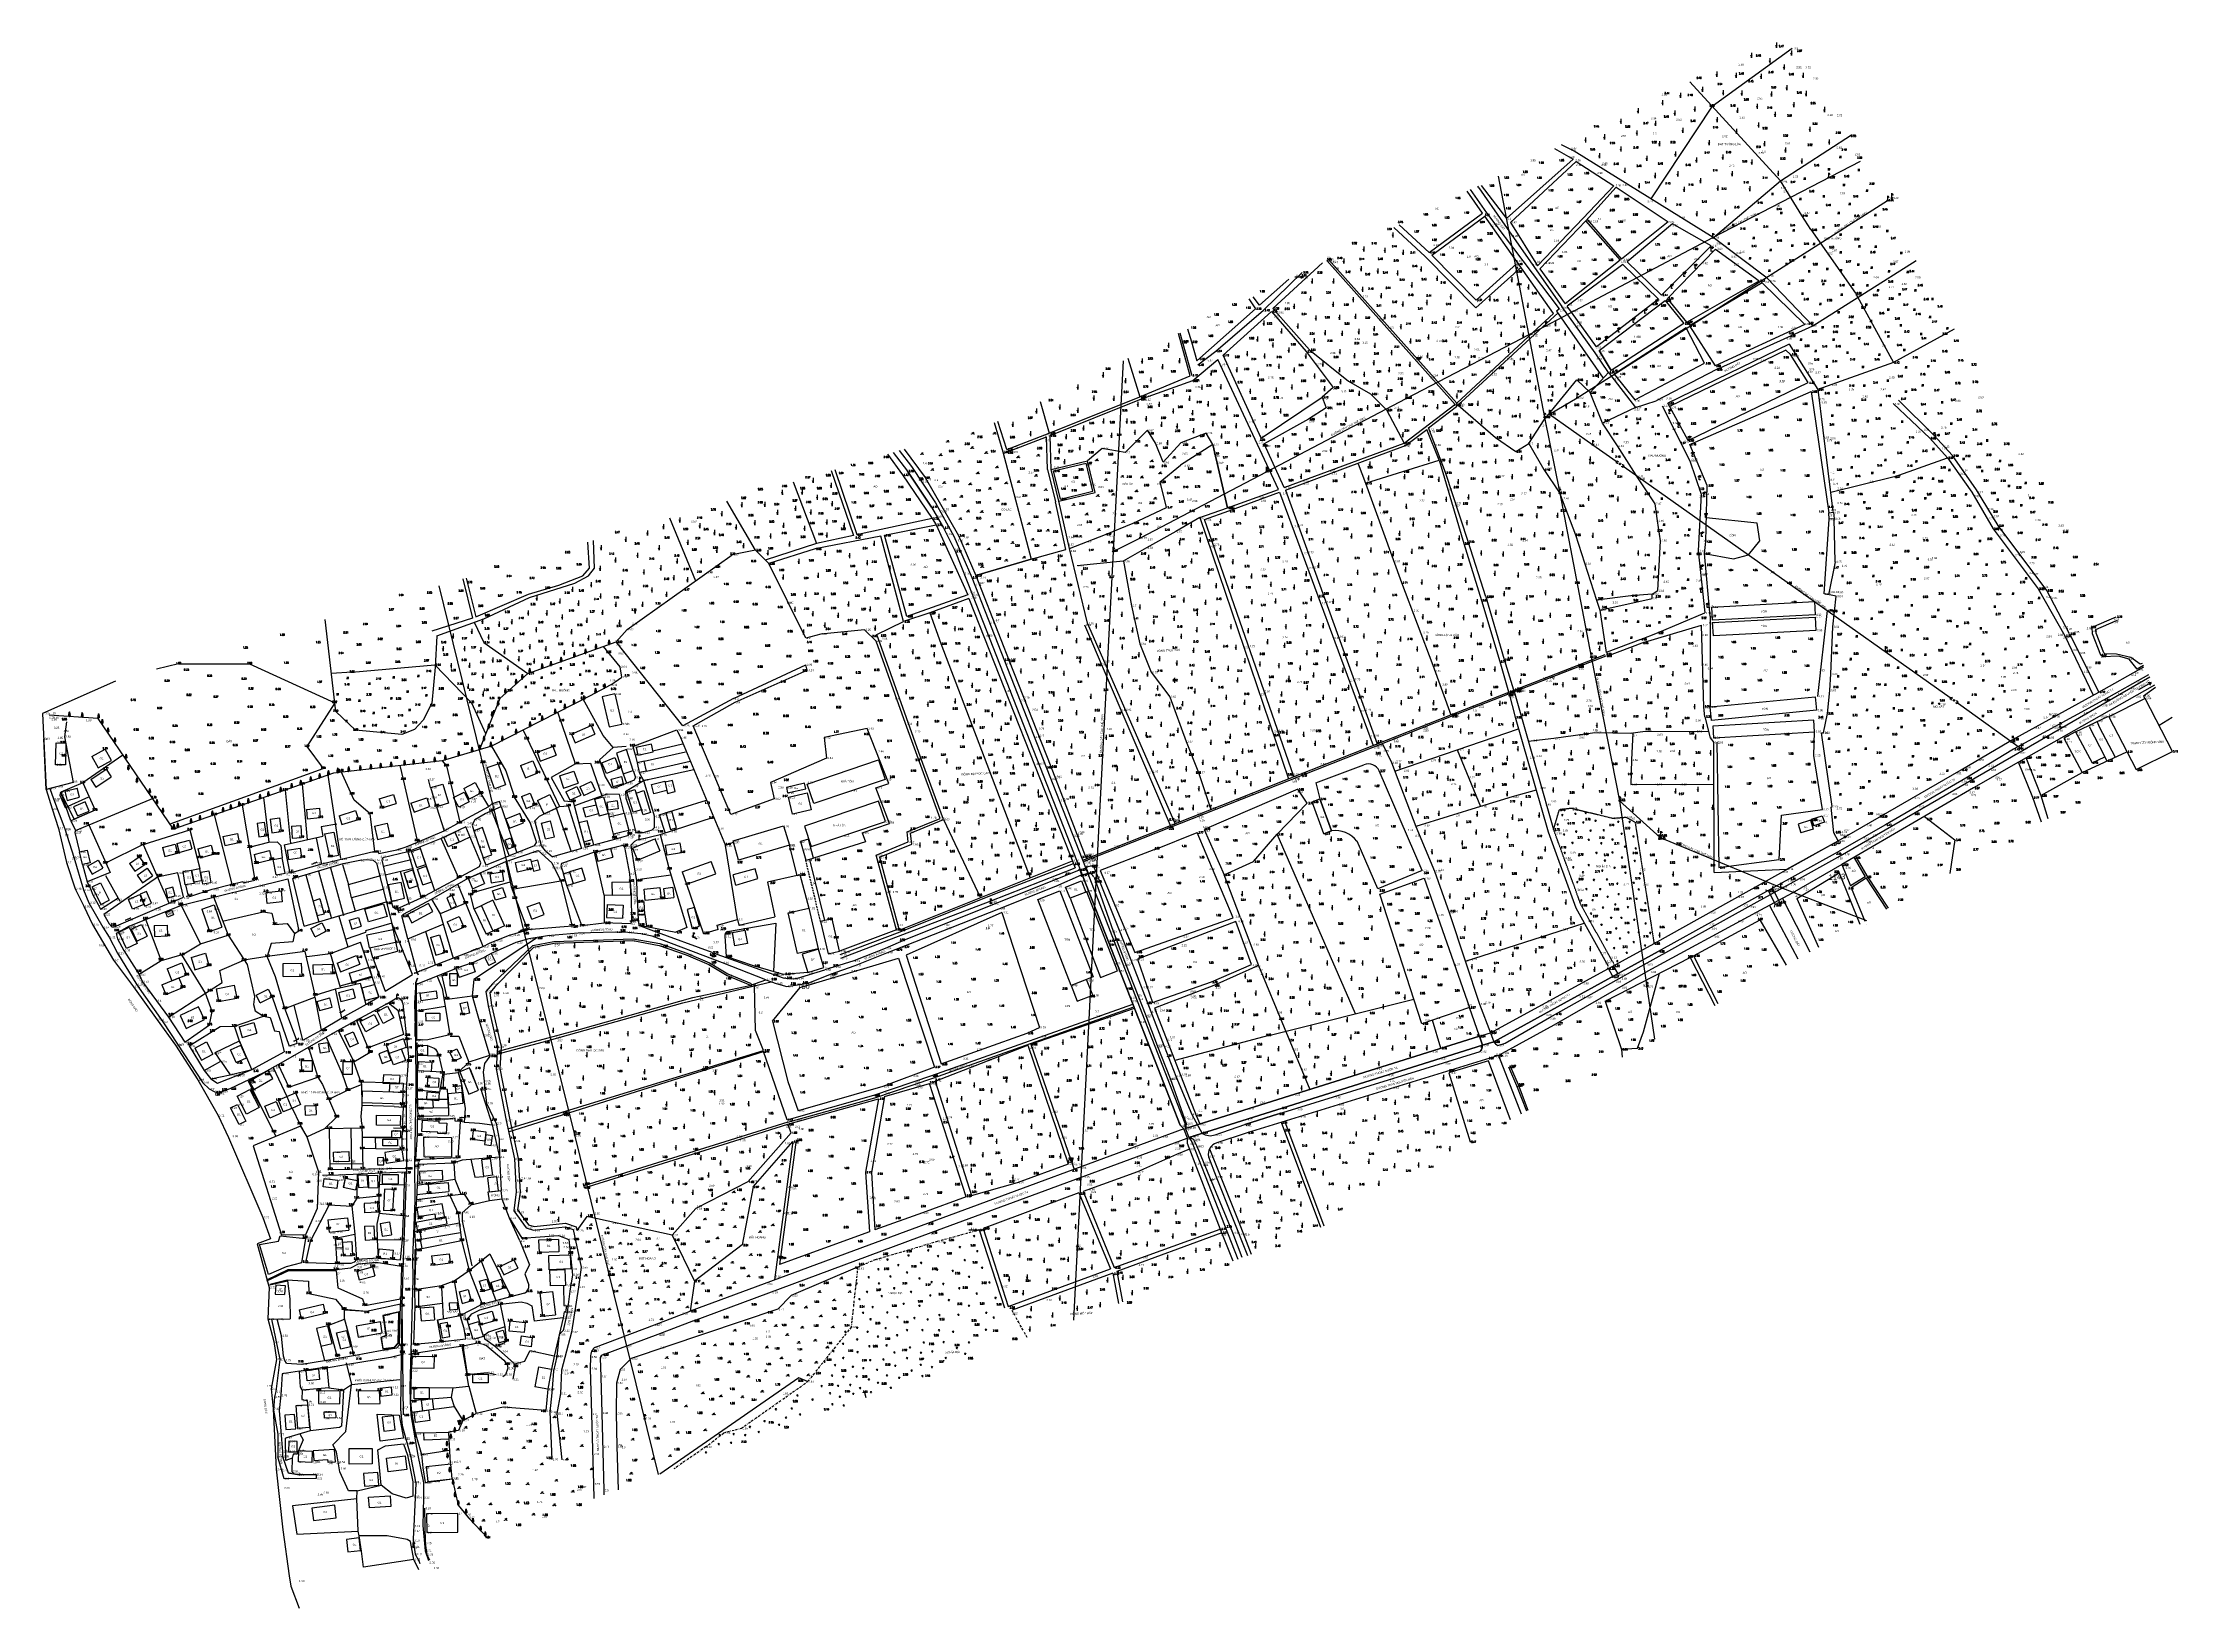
# Model space of a CAD drawing. Header units: metres. Extents: x 568068 to 569216, y 2065829 to 2066671.
import ezdxf
from ezdxf.enums import TextEntityAlignment as Align

# ---------------------------------------------------------------- set-up
doc = ezdxf.new("R2010")
doc.units = ezdxf.units.M
for name, pattern in [('DUONGCAPPHOI', [7.5, 5, -2.5]), ('DUONGMON1', [3, 2, -1]), ('HIDDEN', [0.375, 0.25, -0.125]), ('RANHGIOI1', [9.05, 2.5, -1.25, 2.5, -1.25, 0.3, -1.25])]:
    doc.linetypes.add(name, pattern=pattern)
doc.layers.get('0').update_dxf_attribs({"linetype": 'CONTINUOUS'})
doc.layers.add('neS', color=250, linetype='TUONG_XAY')
doc.styles.add('COS', font='vnsimli.shx', dxfattribs={"width": 0.8, "height": 1.1})
doc.styles.add('DIADANH1', font='VHAVAN.TTF', dxfattribs={"height": 2.3})
doc.styles.add('txt', font='TXT', dxfattribs={"height": 0.2})
doc.linetypes.add('BO_THEP_GAI', pattern='A,1,-0.1,["X",COS,S=0.1,R=0,X=-0.1,Y=-0.05],-0.05', length=1.15)
doc.linetypes.add('BOCAY', pattern='A,3,-3,3,-1.5,[133,ltypeshp.shx,S=0.8,R=0,X=-0.8,Y=0],-0.8,-0.8', length=12.1)
doc.linetypes.add('TAL_N_P', pattern='A,0.5,[130,ltypeshp.shx,S=0.25,R=0,X=0,Y=-0.25],1,[130,ltypeshp.shx,S=0.5,R=0,X=0,Y=-0.5],0.5', length=2)
doc.linetypes.add('TAL_N_T', pattern='A,0.5,[130,ltypeshp.shx,S=0.25,R=0,X=0,Y=0.25],1,[130,ltypeshp.shx,S=0.5,R=0,X=0,Y=0.5],0.5', length=2)
doc.linetypes.add('TUONG_XAY', pattern='A,0.1,[130,ltypeshp.shx,S=0.15,R=-90,X=0,Y=0.12],0.05,[130,ltypeshp.shx,S=0.15,R=-90,X=-0.05,Y=0.24],0.01,[130,ltypeshp.shx,S=0.12,R=0,X=0.09,Y=0.12],0.01,[130,ltypeshp.shx,S=0.12,R=0,X=-0.22,Y=0.12],2.4', length=2.57)
doc.linetypes.add('TUONGXAY', pattern='A,2,-0.8,[132,ltypeshp.shx,S=0.8,R=0,X=-0.8,Y=0],-0.8,8', length=11.6)

# ---------------------------------------------------------------- blocks, each defined once
blk = doc.blocks.new('CTHE')
at = {"layer": 'neS'}
for p, q in [((0, 2.8), (0.3, 2)), ((0.3, 2), (0.4, 2.6)), ((0.4, 2.6), (0.8, 1.7)), ((0.8, 1.7), (0.7, 2.1))]:
    blk.add_line(p, q, dxfattribs=at)
for points in [[(0, 0.3), (0, 2.8)], [(0.8, 1.7), (0.5, 1.9)]]:
    blk.add_lwpolyline(points, dxfattribs=at)
blk.add_circle((0, 0), 0.35, dxfattribs=at)
blk = doc.blocks.new('*X9')
at = {"color": 0}
for p, q in [((1143.6, 990.3), (1144.3, 991)), ((1143.6, 990.4), (1144.2, 991)), ((1143.6, 990.5), (1144.1, 991)), ((1143.6, 990.5), (1144, 991)), ((1143.6, 990.6), (1144, 991)), ((1143.6, 990.7), (1143.9, 991)), ((1143.6, 990.8), (1143.8, 991)), ((1143.6, 990.9), (1143.7, 991)), ((1144.3, 990.2), (1143.6, 990.9)), ((1144.3, 990.2), (1143.6, 990.9)), ((1144.2, 990.2), (1143.6, 990.8)), ((1144.1, 990.2), (1143.6, 990.7)), ((1144, 990.2), (1143.6, 990.6)), ((1143.9, 990.2), (1143.6, 990.5)), ((1143.8, 990.2), (1143.6, 990.4)), ((1143.7, 990.2), (1143.6, 990.3)), ((1143.6, 990.2), (1143.6, 990.2)), ((1143.7, 990.2), (1144.4, 991)), ((1144.4, 990.2), (1143.7, 991)), ((1144.4, 990.3), (1143.8, 991)), ((1143.8, 990.2), (1144.4, 990.9)), ((1143.8, 990.2), (1144.4, 990.8)), ((1144.4, 990.4), (1143.9, 991)), ((1143.9, 990.2), (1144.4, 990.7)), ((1144.4, 990.5), (1144, 991)), ((1144, 990.2), (1144.4, 990.6)), ((1144.4, 990.6), (1144.1, 991)), ((1144.4, 990.7), (1144.1, 991)), ((1144.1, 990.2), (1144.4, 990.5)), ((1144.4, 990.8), (1144.2, 991)), ((1144.2, 990.2), (1144.4, 990.4)), ((1144.4, 990.9), (1144.3, 991)), ((1144.3, 990.2), (1144.4, 990.4)), ((1144.4, 991), (1144.4, 991)), ((1144.4, 990.2), (1144.4, 990.3))]:
    blk.add_line(p, q, dxfattribs=at)
blk = doc.blocks.new('A$C0CC15D96')
at = {"layer": 'neS'}
blk.add_lwpolyline([(0, 1.5), (0, 0), (1.6, 0), (1.6, 1.5)], close=True, dxfattribs=at)
at = {"layer": 'neS', "xscale": 2, "yscale": 2, "zscale": 2}
blk.add_blockref('*X9', (-2287.3, -1980.5), dxfattribs=at)
blk = doc.blocks.new('A$C79BD79FE')
at = {"layer": 'neS'}
for q in [(0.3, 0.7), (1, 1.4), (1.6, 0.7), (1, 0)]:
    blk.add_line((1, 0.7), q, dxfattribs=at)
blk.add_arc((1, 0.8), 1.02, 11.7443, 170.855, dxfattribs=at)
blk = doc.blocks.new('A$C6F6A79B1')
at = {"layer": 'neS'}
for p, q in [((0, 0), (2.5, 0)), ((0.6, 2), (0.6, 0)), ((1.9, 2), (1.9, 0))]:
    blk.add_line(p, q, dxfattribs=at)
blk = doc.blocks.new('A$C4EFD3F85')
at = {"layer": 'neS'}
for p, q in [((0.7, 6.3), (1.4, 4.7)), ((1.4, 4.7), (1.4, 5.8)), ((1.4, 5.8), (2.2, 4.2)), ((2.2, 4.2), (2.2, 4.9))]:
    blk.add_line(p, q, dxfattribs=at)
for points in [[(0.7, 1.4), (0.7, 6.3)], [(2.2, 4.2), (1.8, 4.6)]]:
    blk.add_lwpolyline(points, dxfattribs=at)
blk.add_circle((0.7, 0.7), 0.7, dxfattribs=at)
blk = doc.blocks.new('A$C21141DBB')
at = {"layer": 'neS'}
for points in [[(0.7, 1.4), (0.7, 6.2)], [(0.7, 6.2), (1.8, 4.3), (1.7, 5.1)], [(1.8, 4.3), (1.3, 4.8)]]:
    blk.add_lwpolyline(points, dxfattribs=at)
blk.add_circle((0.7, 0.7), 0.7, dxfattribs=at)
blk = doc.blocks.new('A$C59E77BE9')
at = {"layer": 'neS'}
for p, q in [((0.9, 5.7), (0.9, 1.4)), ((0.9, 5.7), (0.9, 0)), ((0.9, 5.7), (0.9, 5.7)), ((0.9, 3.7), (1.3, 4.5)), ((0.9, 2.6), (1.5, 3.8)), ((0.9, 1.5), (1.7, 3)), ((0.9, 1.4), (0.9, 0.7)), ((0.9, 0.8), (0.9, 0)), ((0.9, 0.7), (0.9, 0.1)), ((0.9, 0.1), (0.9, 0)), ((1.2, 0.9), (1.8, 2.1)), ((0.9, 0), (1.4, 0))]:
    blk.add_line(p, q, dxfattribs=at)
for points in [[(0.9, 5.7), (0.7, 5.1), (0.5, 4.5), (0.4, 3.8), (0.2, 3.1), (0.1, 2.5), (0.1, 1.8), (0, 1.4), (0, 1.1), (0.2, 0.9), (0.6, 0.8), (0.9, 0.8)], [(0.9, 5.7), (1.2, 5.2), (1.3, 4.6), (1.5, 4), (1.6, 3.5), (1.7, 2.9), (1.8, 2.5), (1.9, 1.9), (1.9, 1.5), (1.8, 1), (1.6, 0.9), (1.3, 0.8), (0.9, 0.8)]]:
    blk.add_spline(points, degree=3, dxfattribs=at)
blk = doc.blocks.new('A$C2DA45F5B')
at = {"layer": 'neS'}
for p, q in [((0.7, 1.4), (0.7, 5.5)), ((1.7, 5.4), (3, 5.4))]:
    blk.add_line(p, q, dxfattribs=at)
blk.add_circle((0.7, 0.7), 0.7, dxfattribs=at)
for centre, radius, start, end in [((1.5, 5.5), 0.817, 354.9719, 176.3637), ((2.3, 5.4), 0.472, 182.9934, 357.0066)]:
    blk.add_arc(centre, radius, start, end, dxfattribs=at)
blk = doc.blocks.new('QA1CD')
at = {"layer": 'neS', "linetype": 'Continuous'}
for p, q in [((-30, 0), (-26, 2)), ((-30, 0), (30, 0)), ((-30, 0), (-26, -2)), ((30, 0), (26, 2)), ((30, 0), (26, -2))]:
    blk.add_line(p, q, dxfattribs=at)
blk.add_circle((0, 0), 2.5, dxfattribs=at)
blk = doc.blocks.new('A$C1D860FB5')
at = {"layer": 'neS'}
for p, q in [((1.2, 6), (1.2, 1.5)), ((1.2, 4.5), (1.7, 5)), ((1.2, 3.7), (1.9, 4.4)), ((1.2, 2.8), (2.1, 3.7)), ((1.2, 1.9), (2.2, 2.8)), ((1.2, 1), (2.5, 2.2)), ((1.2, 1.5), (1.2, 0.7)), ((1.2, 0.7), (1.2, 0.2)), ((1.2, 0.2), (1.2, 0)), ((1.2, 0), (1.8, 0)), ((2.2, 1.1), (2.3, 1.2))]:
    blk.add_line(p, q, dxfattribs=at)
for centre, radius, start, end in [((1.5, 1.9), 1.56, 132.6112, 205.806), ((0.9, 1.9), 0.985, 222.2554, 290.241), ((1.6, 3.7), 1.3, 126.1829, 208.9009), ((1.8, 5.1), 1.07, 123.9849, 203.8324), ((0.6, 5.1), 1.07, 336.1676, 56.0151), ((1.6, 1.9), 0.985, 249.759, 317.7446), ((0.8, 3.7), 1.3, 331.0991, 53.8171), ((0.9, 1.9), 1.56, 334.194, 47.3888)]:
    blk.add_arc(centre, radius, start, end, dxfattribs=at)
blk = doc.blocks.new('A$C4FFE7273')
at = {"layer": 'neS'}
for points in [[(0.7, 1), (0, 2.3)], [(0, 0), (1.5, 0)], [(0.1, 0.6), (1.5, 0.6)], [(0.7, 5.2), (0.7, 1)], [(0.7, 1), (1.4, 2.3)]]:
    blk.add_lwpolyline(points, dxfattribs=at)
blk = doc.blocks.new('A$C1E1B5453')
at = {"layer": 'neS'}
for p, q in [((0, 1.4), (2.8, 1.4)), ((1.4, 2.8), (1.4, 0))]:
    blk.add_line(p, q, dxfattribs=at)
blk.add_lwpolyline([(0.6, 2.1), (0.6, 0.6), (2.1, 0.6), (2.1, 2.1)], close=True, dxfattribs=at)
blk = doc.blocks.new('A$C38E25267')
at = {"layer": 'neS'}
for p in [(0.8, 2.2), (2.1, 2.2)]:
    blk.add_line(p, (1.5, 0.2), dxfattribs=at)
for centre in [(0.2, 0.2), (2.7, 0.2)]:
    blk.add_circle(centre, 0.2, dxfattribs=at)

msp = doc.modelspace()

# ---------------------------------------------------------------- linework, layer by layer
at = {"layer": 'neS', "linetype": 'Continuous'}
for p, q in [((568880.8, 2066614.6), (568890.8, 2066608.7)), ((568724.4, 2066527.5), (568745.1, 2066547.9)), ((568724.4, 2066527.5), (568745.1, 2066547.9)), ((568724.4, 2066527.5), (568745.1, 2066547.9)), ((568724.4, 2066527.5), (568745.1, 2066547.9)), ((568698.7, 2066505.6), (568724.4, 2066527.5)), ((568698.7, 2066505.6), (568724.4, 2066527.5)), ((568698.7, 2066505.6), (568724.4, 2066527.5)), ((568698.7, 2066505.6), (568724.4, 2066527.5)), ((568728.6, 2066526.9), (568747.3, 2066505.3)), ((568729.4, 2066528.5), (568749.1, 2066506.3)), ((568684.9, 2066492.2), (568678.6, 2066515.1)), ((568684.9, 2066492.2), (568678.6, 2066515.1)), ((568679.4, 2066515.4), (568685.7, 2066492.5)), ((568679.4, 2066515.4), (568685.7, 2066492.5)), ((568689, 2066498.2), (568698.7, 2066505.6)), ((568689, 2066498.2), (568698.7, 2066505.6)), ((568747.3, 2066505.3), (568761.7, 2066486)), ((568749.1, 2066506.3), (568770.1, 2066489.3)), ((568651.4, 2066501.7), (568657.9, 2066481)), ((568761.7, 2066486), (568755.9, 2066480.7)), ((568755.9, 2066480.7), (568758, 2066475.1)), ((568770.1, 2066489.3), (568781.9, 2066482.5)), ((568758, 2066475.1), (568748.5, 2066468.9)), ((568758, 2066475.1), (568748.5, 2066468.9)), ((568790.4, 2066473.9), (568800, 2066456.1)), ((568525.2, 2066451.1), (568532.9, 2066441)), ((568525.2, 2066451.1), (568532.9, 2066441)), ((568525.2, 2066451.1), (568532.9, 2066441)), ((568528.4, 2066452.1), (568535.1, 2066443.4)), ((568528.4, 2066452.1), (568535.1, 2066443.4)), ((568528.4, 2066452.1), (568535.1, 2066443.4)), ((568913.9, 2066446.4), (568914.9, 2066446.6)), ((568913.9, 2066446.4), (568914.9, 2066446.6)), ((568913.9, 2066446.4), (568914.9, 2066446.6)), ((568913.9, 2066446.4), (568914.9, 2066446.6)), ((568914.1, 2066445.3), (568913.9, 2066446.4)), ((568914.1, 2066445.3), (568913.9, 2066446.4)), ((568914.1, 2066445.3), (568913.9, 2066446.4)), ((568914.1, 2066445.3), (568913.9, 2066446.4)), ((568914.4, 2066446), (568915.4, 2066446.2)), ((568914.4, 2066446), (568915.4, 2066446.2)), ((568914.4, 2066446), (568915.4, 2066446.2)), ((568914.4, 2066446), (568915.4, 2066446.2)), ((568914.6, 2066445), (568914.4, 2066446)), ((568914.6, 2066445), (568914.4, 2066446)), ((568914.6, 2066445), (568914.4, 2066446)), ((568914.6, 2066445), (568914.4, 2066446)), ((568535.1, 2066443.4), (568547.9, 2066424)), ((568535.1, 2066443.4), (568547.9, 2066424)), ((568535.1, 2066443.4), (568547.9, 2066424)), ((568535.1, 2066443.4), (568547.9, 2066424)), ((568672.1, 2066421.5), (568668.7, 2066435.2)), ((568916.6, 2066443.5), (568917.7, 2066443.7)), ((568916.6, 2066443.5), (568917.7, 2066443.7)), ((568916.6, 2066443.5), (568917.7, 2066443.7)), ((568916.6, 2066443.5), (568917.7, 2066443.7)), ((568917.2, 2066443.2), (568918.2, 2066443.3)), ((568917.2, 2066443.2), (568918.2, 2066443.3)), ((568917.2, 2066443.2), (568918.2, 2066443.3)), ((568917.2, 2066443.2), (568918.2, 2066443.3)), ((568917.7, 2066443.7), (568917.5, 2066444.7)), ((568917.7, 2066443.7), (568917.5, 2066444.7)), ((568917.7, 2066443.7), (568917.5, 2066444.7)), ((568917.7, 2066443.7), (568917.5, 2066444.7)), ((568918.2, 2066443.3), (568918, 2066444.3)), ((568918.2, 2066443.3), (568918, 2066444.3)), ((568918.2, 2066443.3), (568918, 2066444.3)), ((568918.2, 2066443.3), (568918, 2066444.3)), ((568547.9, 2066424), (568557.8, 2066406.1)), ((568547.9, 2066424), (568557.8, 2066406.1)), ((568547.9, 2066424), (568557.8, 2066406.1)), ((568547.9, 2066424), (568557.8, 2066406.1)), ((568545.8, 2066421.7), (568552.3, 2066410.5)), ((568545.8, 2066421.7), (568552.3, 2066410.5)), ((568545.8, 2066421.7), (568552.3, 2066410.5)), ((568545.8, 2066421.7), (568552.3, 2066410.5)), ((568546.2, 2066415.5), (568548.3, 2066412.1)), ((568546.2, 2066415.5), (568548.3, 2066412.1)), ((568546.2, 2066415.5), (568548.3, 2066412.1)), ((568546.2, 2066415.5), (568548.3, 2066412.1)), ((568548.3, 2066412.1), (568565.4, 2066374.5)), ((568654.2, 2066413.1), (568672.1, 2066421.5)), ((568552.3, 2066410.5), (568558.6, 2066398)), ((568552.3, 2066410.5), (568558.6, 2066398)), ((568552.3, 2066410.5), (568558.6, 2066398)), ((568552.3, 2066410.5), (568558.6, 2066398)), ((568557.8, 2066406.1), (568567.5, 2066383.8)), ((568557.8, 2066406.1), (568567.5, 2066383.8)), ((568557.8, 2066406.1), (568567.5, 2066383.8)), ((568557.8, 2066406.1), (568567.5, 2066383.8)), ((568558.6, 2066398), (568568.1, 2066374)), ((568558.6, 2066398), (568568.1, 2066374)), ((568558.6, 2066398), (568568.1, 2066374)), ((568558.6, 2066398), (568568.1, 2066374)), ((568599.4, 2066393.6), (568618.1, 2066398.8)), ((568599.4, 2066393.6), (568618.1, 2066398.8)), ((568567.5, 2066383.8), (568628.6, 2066227.8)), ((568567.5, 2066383.8), (568628.6, 2066227.8)), ((568568.1, 2066374), (568625.8, 2066226.8)), ((568568.1, 2066374), (568625.8, 2066226.8)), ((568544.9, 2066364.7), (568550.8, 2066348.3)), ((568544.9, 2066364.7), (568550.8, 2066348.3)), ((568544.9, 2066364.7), (568550.8, 2066348.3)), ((568544.9, 2066364.7), (568550.8, 2066348.3)), ((568550.8, 2066348.3), (568598.8, 2066222.3)), ((568550.8, 2066348.3), (568598.8, 2066222.3)), ((568550.8, 2066348.3), (568598.8, 2066222.3)), ((569173.5, 2066322.2), (569197.7, 2066335.8)), ((569200.2, 2066331.4), (569176, 2066317.9)), ((569093.5, 2066319.2), (569094.5, 2066319.4)), ((569093.5, 2066319.2), (569094.5, 2066319.4)), ((569093.7, 2066318.2), (569093.5, 2066319.2)), ((569093.7, 2066318.2), (569093.5, 2066319.2)), ((569093.7, 2066318.2), (569093.5, 2066319.2)), ((569093.7, 2066318.2), (569093.5, 2066319.2)), ((569094.1, 2066318.9), (569095, 2066319)), ((569094.1, 2066318.9), (569095, 2066319)), ((569094.1, 2066318.9), (569095, 2066319)), ((569094.1, 2066318.9), (569095, 2066319)), ((569103.6, 2066274.1), (569200.8, 2066330.3)), ((569103.6, 2066274.1), (569200.8, 2066330.3)), ((569125.3, 2066295.6), (569173.5, 2066322.2)), ((569203.3, 2066325.9), (569130.3, 2066284.5)), ((569203.3, 2066325.9), (569130.3, 2066284.5)), ((569203.3, 2066325.9), (569130.3, 2066284.5)), ((568744.1, 2066278), (568825, 2066310)), ((568744.1, 2066278), (568825, 2066310)), ((568744.1, 2066278), (568825, 2066310)), ((568825.3, 2066309.1), (568744.5, 2066277.1)), ((568825.3, 2066309.1), (568744.5, 2066277.1)), ((568825.3, 2066309.1), (568744.5, 2066277.1)), ((569094.3, 2066317.8), (569094.1, 2066318.9)), ((569094.3, 2066317.8), (569094.1, 2066318.9)), ((569094.3, 2066317.8), (569094.1, 2066318.9)), ((569094.3, 2066317.8), (569094.1, 2066318.9)), ((569096.3, 2066316.4), (569097.4, 2066316.5)), ((569096.3, 2066316.4), (569097.4, 2066316.5)), ((569096.3, 2066316.4), (569097.4, 2066316.5)), ((569096.3, 2066316.4), (569097.4, 2066316.5)), ((569096.8, 2066316), (569097.9, 2066316.2)), ((569096.8, 2066316), (569097.9, 2066316.2)), ((569096.8, 2066316), (569097.9, 2066316.2)), ((569096.8, 2066316), (569097.9, 2066316.2)), ((569097.4, 2066316.5), (569097.1, 2066317.6)), ((569097.4, 2066316.5), (569097.1, 2066317.6)), ((569097.4, 2066316.5), (569097.1, 2066317.6)), ((569097.4, 2066316.5), (569097.1, 2066317.6)), ((569097.9, 2066316.2), (569097.7, 2066317.2)), ((569097.9, 2066316.2), (569097.7, 2066317.2)), ((569176, 2066317.9), (569127.6, 2066291.4)), ((569099.5, 2066280.4), (569125.3, 2066295.6)), ((569127.6, 2066291.4), (569101.9, 2066275.9)), ((569130.3, 2066284.5), (569106.1, 2066270.6)), ((569130.3, 2066284.5), (569106.1, 2066270.6)), ((569130.3, 2066284.5), (569106.1, 2066270.6)), ((568627.1, 2066231.7), (568744.1, 2066278)), ((568744.5, 2066277.1), (568627.4, 2066230.8)), ((569033.1, 2066233.4), (569103.6, 2066274.1)), ((569033.1, 2066233.4), (569103.6, 2066274.1)), ((569033.1, 2066233.4), (569103.6, 2066274.1)), ((569033.3, 2066242.1), (569099.5, 2066280.4)), ((569101.9, 2066275.9), (569058.8, 2066250.8)), ((568750.5, 2066263.1), (568754.6, 2066264.7)), ((568750.5, 2066263.1), (568754.6, 2066264.7)), ((568750.5, 2066263.1), (568754.6, 2066264.7)), ((568750.5, 2066263.1), (568754.6, 2066264.7)), ((568756.8, 2066245.9), (568750.5, 2066263.1)), ((568756.8, 2066245.9), (568750.5, 2066263.1)), ((568756.8, 2066245.9), (568750.5, 2066263.1)), ((568756.8, 2066245.9), (568750.5, 2066263.1)), ((569106.1, 2066270.6), (569035.3, 2066229.4)), ((569106.1, 2066270.6), (569035.3, 2066229.4)), ((569106.1, 2066270.6), (569035.3, 2066229.4)), ((569058.8, 2066250.8), (569031.7, 2066235.4)), ((568388.8, 2066242.9), (568400, 2066245.5)), ((568934.3, 2066186.9), (569033.3, 2066242.1)), ((568628.6, 2066227.8), (568655.2, 2066159.3)), ((568628.6, 2066227.8), (568655.2, 2066159.3)), ((568628.6, 2066227.8), (568655.2, 2066159.3)), ((568628.6, 2066227.8), (568655.2, 2066159.3)), ((569031.7, 2066235.4), (568936.6, 2066182.7)), ((569007.6, 2066219.2), (569033.1, 2066233.4)), ((569007.6, 2066219.2), (569033.1, 2066233.4)), ((569007.6, 2066219.2), (569033.1, 2066233.4)), ((569035.3, 2066229.4), (569008.6, 2066214)), ((569035.3, 2066229.4), (569008.6, 2066214)), ((568625.7, 2066226.5), (568532.1, 2066189.1)), ((568989.7, 2066209.3), (569007.6, 2066219.2)), ((568989.7, 2066209.3), (569007.6, 2066219.2)), ((568989.7, 2066209.3), (569007.6, 2066219.2)), ((568989.7, 2066209.3), (569007.6, 2066219.2)), ((568928.9, 2066175.6), (568989.7, 2066209.3)), ((568928.9, 2066175.6), (568989.7, 2066209.3)), ((568928.9, 2066175.6), (568989.7, 2066209.3)), ((569008.6, 2066214), (568989.2, 2066203.6)), ((569008.6, 2066214), (568989.2, 2066203.6)), ((569008.6, 2066214), (568989.2, 2066203.6)), ((569008.6, 2066214), (568989.2, 2066203.6)), ((568396.5, 2066193.6), (568388.4, 2066196.7)), ((568427.9, 2066182.2), (568396.5, 2066193.6)), ((568427.9, 2066182.2), (568396.5, 2066193.6)), ((568427.9, 2066182.2), (568396.5, 2066193.6)), ((568427.9, 2066182.2), (568396.5, 2066193.6)), ((568989.2, 2066203.6), (568930.9, 2066172)), ((568989.2, 2066203.6), (568930.9, 2066172)), ((568989.2, 2066203.6), (568930.9, 2066172)), ((568909.8, 2066173.5), (568934.3, 2066186.9)), ((568846.4, 2066138.9), (568909.8, 2066173.5)), ((568878.1, 2066147.1), (568928.9, 2066175.6)), ((568878.1, 2066147.1), (568928.9, 2066175.6)), ((568930.9, 2066172), (568880.4, 2066143)), ((568930.9, 2066172), (568880.4, 2066143)), ((568655.2, 2066159.3), (568682.1, 2066090.4)), ((568655.2, 2066159.3), (568682.1, 2066090.4)), ((568679.6, 2066089.3), (568652.7, 2066158)), ((568652.7, 2066158), (568679.6, 2066089.3)), ((568679.6, 2066089.3), (568652.7, 2066158)), ((568652.7, 2066158), (568679.6, 2066089.3)), ((568854.3, 2066133.3), (568878.1, 2066147.1)), ((568840.4, 2066137.1), (568846.4, 2066138.9)), ((568840.4, 2066137.1), (568846.4, 2066138.9)), ((568840.4, 2066137.1), (568846.4, 2066138.9)), ((568840.4, 2066137.1), (568846.4, 2066138.9)), ((568846.4, 2066138.9), (568848.1, 2066134.1)), ((568846.4, 2066138.9), (568848.1, 2066134.1)), ((568846.4, 2066138.9), (568848.1, 2066134.1)), ((568846.4, 2066138.9), (568848.1, 2066134.1)), ((568880.4, 2066143), (568850.6, 2066126.8)), ((568850.6, 2066126.8), (568715.6, 2066085.1)), ((568850.6, 2066126.8), (568715.6, 2066085.1)), ((568732.3, 2066095.3), (568840.8, 2066128.9)), ((568850.4, 2066132.1), (568854.3, 2066133.3)), ((568850.6, 2066126.8), (568850.6, 2066126.8)), ((568850.6, 2066126.8), (568850.6, 2066126.8)), ((568850.6, 2066126.8), (568850.6, 2066126.8)), ((568850.6, 2066126.8), (568850.6, 2066126.8)), ((568850.6, 2066126.8), (568862.9, 2066095.3)), ((568850.6, 2066126.8), (568850.6, 2066126.8)), ((568850.6, 2066126.8), (568850.6, 2066126.8)), ((568850.6, 2066126.8), (568850.6, 2066126.8)), ((568850.6, 2066126.8), (568850.6, 2066126.8)), ((568850.6, 2066126.8), (568862.9, 2066095.3)), ((568856, 2066120.6), (568860.3, 2066110.6)), ((568856, 2066120.6), (568860.3, 2066110.6)), ((568856, 2066120.6), (568860.3, 2066110.6)), ((568856, 2066120.6), (568860.3, 2066110.6)), ((568856.9, 2066121), (568861.2, 2066111.2)), ((568856.9, 2066121), (568861.2, 2066111.2)), ((568856.9, 2066121), (568861.2, 2066111.2)), ((568856.9, 2066121), (568861.2, 2066111.2)), ((568860.3, 2066110.6), (568865.7, 2066096.9)), ((568860.3, 2066110.6), (568865.7, 2066096.9)), ((568860.3, 2066110.6), (568865.7, 2066096.9)), ((568860.3, 2066110.6), (568865.7, 2066096.9)), ((568861.2, 2066111.2), (568866.5, 2066097.3)), ((568861.2, 2066111.2), (568866.5, 2066097.3)), ((568861.2, 2066111.2), (568866.5, 2066097.3)), ((568861.2, 2066111.2), (568866.5, 2066097.3)), ((568682.1, 2066090.4), (568682.2, 2066087.8)), ((568682.1, 2066090.4), (568682.2, 2066087.8)), ((568682.1, 2066090.4), (568682.2, 2066087.8)), ((568682.1, 2066090.4), (568682.2, 2066087.8)), ((568732.3, 2066095.3), (568732.3, 2066095.3)), ((568732.3, 2066095.3), (568732.3, 2066095.3)), ((568732.3, 2066095.3), (568732.3, 2066095.3)), ((568732.3, 2066095.3), (568732.3, 2066095.3)), ((568681.4, 2066087.2), (568543.6, 2066036.3)), ((568545.6, 2066031.5), (568683.2, 2066082.2)), ((568679.6, 2066089.3), (568681.3, 2066087.4)), ((568679.6, 2066089.3), (568681.3, 2066087.4)), ((568679.6, 2066089.3), (568681.3, 2066087.4)), ((568679.6, 2066089.3), (568681.3, 2066087.4)), ((568681.3, 2066087.4), (568683.2, 2066082.5)), ((568681.3, 2066087.4), (568683.2, 2066082.5)), ((568681.3, 2066087.4), (568683.2, 2066082.5)), ((568681.3, 2066087.4), (568683.2, 2066082.5)), ((568682.2, 2066087.8), (568684.2, 2066082.7)), ((568682.2, 2066087.8), (568684.2, 2066082.7)), ((568682.2, 2066087.8), (568684.2, 2066082.7)), ((568682.2, 2066087.8), (568684.2, 2066082.7)), ((568683.2, 2066082.5), (568683.3, 2066079.6)), ((568683.2, 2066082.5), (568683.3, 2066079.6)), ((568683.2, 2066082.5), (568683.3, 2066079.6)), ((568683.2, 2066082.5), (568683.3, 2066079.6)), ((568683.3, 2066079.6), (568701.1, 2066033.4)), ((568683.3, 2066079.6), (568701.1, 2066033.4)), ((568683.3, 2066079.6), (568701.1, 2066033.4)), ((568683.3, 2066079.6), (568701.1, 2066033.4)), ((568684.2, 2066082.7), (568685.8, 2066080.3)), ((568684.2, 2066082.7), (568685.8, 2066080.3)), ((568684.2, 2066082.7), (568685.8, 2066080.3)), ((568684.2, 2066082.7), (568685.8, 2066080.3)), ((568685.8, 2066080.3), (568710.5, 2066017.2)), ((568685.8, 2066080.3), (568710.5, 2066017.2)), ((568543.6, 2066036.3), (568416.1, 2065989.2)), ((568543.6, 2066036.3), (568416.1, 2065989.2)), ((568701.1, 2066033.4), (568707.8, 2066016.2)), ((568701.1, 2066033.4), (568707.8, 2066016.2)), ((568701.1, 2066033.4), (568707.8, 2066016.2)), ((568701.1, 2066033.4), (568707.8, 2066016.2)), ((568417.8, 2065984.1), (568545.6, 2066031.5)), ((568417.8, 2065984.1), (568545.6, 2066031.5))]:
    msp.add_line(p, q, dxfattribs=at)
at = {"layer": 'neS', "linetype": 'TAL_N_P'}
for p, q in [((568880.8, 2066614.6), (568890.8, 2066608.7)), ((568892.5, 2066607.6), (568912.6, 2066594.5)), ((568844.4, 2066580), (568835.7, 2066592.4)), ((568914, 2066593.8), (568941.9, 2066575)), ((568883.4, 2066528.3), (568844.4, 2066580)), ((568941.9, 2066575), (568916.8, 2066555)), ((568916, 2066554.4), (568886.5, 2066530.9)), ((568917.5, 2066552.2), (568936.7, 2066533.4)), ((568938.3, 2066535.7), (568919.9, 2066553.6)), ((568702.6, 2066503.3), (568728.6, 2066526.9)), ((568870.2, 2066514.6), (568882.7, 2066526.1)), ((568936.7, 2066533.4), (568903.3, 2066507.9)), ((568828.1, 2066475.7), (568870.2, 2066514.6)), ((568686.4, 2066489.8), (568699.7, 2066501)), ((568609.6, 2066460.2), (568657.8, 2066479.6)), ((568657.8, 2066479.6), (568686.4, 2066489.8)), ((568813.1, 2066464.2), (568828.1, 2066475.7)), ((568579.5, 2066467.1), (568584.2, 2066451.3)), ((568586.3, 2066452.6), (568581.5, 2066467.7)), ((568584.4, 2066450.5), (568607.6, 2066459.4)), ((568800.7, 2066454.8), (568812.1, 2066463.4)), ((568522.1, 2066450.2), (568530.2, 2066439)), ((568611.4, 2066441.1), (568629, 2066445.3)), ((568633.8, 2066429.5), (568629.7, 2066446.5)), ((568736.1, 2066430.8), (568800.7, 2066454.8)), ((568530.2, 2066439), (568530.2, 2066439)), ((568530.2, 2066439), (568530.2, 2066439)), ((568530.2, 2066439), (568546.2, 2066415.5)), ((568530.2, 2066439), (568530.2, 2066439)), ((568530.2, 2066439), (568530.2, 2066439)), ((568615.1, 2066426), (568611.4, 2066441.1)), ((568614.3, 2066424.8), (568633.8, 2066429.5)), ((568705.6, 2066419.6), (568733, 2066429.7)), ((568733, 2066429.7), (568783.3, 2066293.5)), ((568546.2, 2066415.5), (568505.5, 2066406.8)), ((568520.6, 2066406.5), (568548.3, 2066412.1)), ((568548.3, 2066412.1), (568565.4, 2066374.5)), ((568690.1, 2066416.1), (568737.7, 2066275.5)), ((568692.6, 2066415), (568705.6, 2066419.6)), ((568740.7, 2066276.7), (568692.6, 2066415)), ((568483.9, 2066402), (568456.4, 2066393.2)), ((568503.8, 2066406.4), (568483.9, 2066402)), ((568532.5, 2066362.9), (568520.6, 2066406.5)), ((568565.4, 2066374.5), (568532.5, 2066362.9)), ((568565.9, 2066372.5), (568623.1, 2066227.6)), ((568532.5, 2066362.9), (568532.5, 2066362.9)), ((568532.5, 2066362.9), (568532.5, 2066362.9)), ((568532.5, 2066362.9), (568532.5, 2066362.9)), ((568532.5, 2066362.9), (568532.5, 2066362.9)), ((568676.8, 2066251.4), (568629.7, 2066359.2)), ((568539.9, 2066287.1), (568516.5, 2066353.2)), ((568665.5, 2066237.3), (568688.6, 2066246.7)), ((568712, 2066200.7), (568703.2, 2066223.9)), ((568599.3, 2066132.9), (568654.9, 2066152.2)), ((568318.4, 2066085.6), (568455.5, 2066128.9)), ((568547.8, 2066112.9), (568597.7, 2066132.3)), ((568756.9, 2066035), (568735.8, 2066091.4))]:
    msp.add_line(p, q, dxfattribs=at)
at = {"layer": 'neS', "linetype": 'TAL_N_T'}
for p, q in [((568842.1, 2066579.8), (568833.9, 2066591.5)), ((568880.3, 2066525.8), (568843.3, 2066578.1)), ((568944.2, 2066574), (568919.9, 2066553.6)), ((568683.5, 2066517.5), (568685.6, 2066510.5)), ((568828.2, 2066477.6), (568869.2, 2066515.6)), ((568869.2, 2066515.6), (568869.2, 2066515.6)), ((568869.2, 2066515.6), (568869.2, 2066515.6)), ((568869.2, 2066515.6), (568869.2, 2066515.6)), ((568869.2, 2066515.6), (568869.2, 2066515.6)), ((568685.6, 2066510.5), (568688.4, 2066500.3)), ((569007, 2066509.2), (569022.3, 2066484.9)), ((568657.9, 2066481), (568684.9, 2066492.2)), ((568609.1, 2066461.4), (568657.9, 2066481)), ((568723.1, 2066458.8), (568755.9, 2066480.7)), ((568755.9, 2066480.7), (568758, 2066475.1)), ((568748.5, 2066468.9), (568724.6, 2066455.6)), ((568758, 2066475.1), (568748.5, 2066468.9)), ((568800, 2066456.1), (568827.2, 2066476.8)), ((568586.3, 2066452.6), (568609.1, 2066461.4)), ((568531.1, 2066452.9), (568542.4, 2066437.5)), ((568610.2, 2066441.9), (568629.7, 2066446.5)), ((568629, 2066445.3), (568629, 2066445.3)), ((568629, 2066445.3), (568629, 2066445.3)), ((568629, 2066445.3), (568629, 2066445.3)), ((568629, 2066445.3), (568629, 2066445.3)), ((568632.6, 2066430.2), (568629, 2066445.3)), ((568735.4, 2066432.2), (568800, 2066456.1)), ((568542.4, 2066437.5), (568560.3, 2066406.4)), ((568615.1, 2066426), (568632.6, 2066430.2)), ((568704.9, 2066421.3), (568732.3, 2066431.1)), ((568736.1, 2066430.8), (568785.5, 2066294.4)), ((568689.5, 2066415.9), (568704.9, 2066421.3)), ((568483.3, 2066399.2), (568458.3, 2066391.3)), ((568518.6, 2066406.1), (568483.3, 2066399.2)), ((568530.8, 2066360.2), (568518.6, 2066406.1)), ((568560.3, 2066406.4), (568569.7, 2066384.9)), ((568451.1, 2066398.5), (568438.6, 2066396)), ((568458.3, 2066391.3), (568451.1, 2066398.5)), ((568478.2, 2066351.2), (568458.3, 2066391.3)), ((568569.7, 2066384.9), (568587.5, 2066339)), ((568565.9, 2066372.5), (568544.9, 2066364.7)), ((568544.9, 2066364.7), (568530.8, 2066360.2)), ((568674.4, 2066250.4), (568628.3, 2066358.2)), ((568439.4, 2066318.7), (568478.2, 2066336.9)), ((568587.5, 2066339), (568609.9, 2066282.1)), ((568536.7, 2066285.8), (568536.7, 2066285.8)), ((568536.7, 2066285.8), (568536.7, 2066285.8)), ((568536.7, 2066285.8), (568536.7, 2066285.8)), ((568536.7, 2066285.8), (568536.7, 2066285.8)), ((568536.7, 2066285.8), (568536.7, 2066285.8)), ((568536.7, 2066285.8), (568536.7, 2066285.8)), ((568536.7, 2066285.8), (568536.7, 2066285.8)), ((568536.7, 2066285.8), (568536.7, 2066285.8)), ((568609.9, 2066282.1), (568628.4, 2066234.1)), ((568708, 2066200.7), (568688.6, 2066246.7)), ((568527, 2066194.3), (568516.1, 2066234.5)), ((568517.8, 2066233.3), (568528.4, 2066194.2)), ((568665.4, 2066237.3), (568636.5, 2066226.2)), ((568636.5, 2066226.2), (568655.1, 2066182.2)), ((568655.1, 2066182.2), (568708, 2066200.7)), ((568712, 2066200.7), (568721.6, 2066175.1)), ((568721.6, 2066175.1), (568697.7, 2066164.4)), ((568697.7, 2066164.4), (568665.7, 2066152.2)), ((568665.7, 2066152.2), (568688.1, 2066094.5)), ((568840.4, 2066137.1), (568835.1, 2066152.6)), ((568845.3, 2066123.9), (568824, 2066117.4)), ((568857.1, 2066092.1), (568845.3, 2066123.9)), ((568824, 2066117.4), (568835.5, 2066080.3)), ((568755.2, 2066034.3), (568734, 2066090.6)), ((568695.3, 2066076.5), (568711, 2066037.1)), ((568318.9, 2066039.3), (568325.5, 2066028.4)), ((568644.1, 2066012.7), (568701.1, 2066033.4)), ((568711, 2066037.1), (568717.7, 2066019.9)), ((568701.9, 2066031.4), (568645.4, 2066010.5)), ((568587.1, 2065991.8), (568642, 2066011.9)), ((568643.4, 2066009.7), (568589.1, 2065989.7))]:
    msp.add_line(p, q, dxfattribs=at)
at = {"layer": 'neS'}
for p, q in [((568964.7, 2066561.2), (568964.5, 2066561)), ((568964.7, 2066561.2), (568964.5, 2066561)), ((568964.7, 2066561.2), (568964.5, 2066561)), ((568964.7, 2066561.2), (568964.5, 2066561)), ((568964.5, 2066561), (568964.5, 2066560.9)), ((568964.5, 2066561), (568964.5, 2066560.9)), ((568964.5, 2066561), (568964.5, 2066560.9)), ((568964.5, 2066561), (568964.5, 2066560.9)), ((568964.9, 2066561.3), (568964.7, 2066561.2)), ((568964.9, 2066561.3), (568964.7, 2066561.2)), ((568964.9, 2066561.3), (568964.7, 2066561.2)), ((568964.9, 2066561.3), (568964.7, 2066561.2)), ((568965.2, 2066561.3), (568964.9, 2066561.3)), ((568965.2, 2066561.3), (568964.9, 2066561.3)), ((568965.2, 2066561.3), (568964.9, 2066561.3)), ((568965.2, 2066561.3), (568964.9, 2066561.3)), ((568965.1, 2066560.9), (568965.2, 2066561.1)), ((568965.1, 2066560.9), (568965.2, 2066561.1)), ((568965.1, 2066560.9), (568965.2, 2066561.1)), ((568965.1, 2066560.9), (568965.2, 2066561.1)), ((568965.1, 2066559.2), (568965.1, 2066560.9)), ((568965.1, 2066559.2), (568965.1, 2066560.9)), ((568965.1, 2066559.2), (568965.1, 2066560.9)), ((568965.1, 2066559.2), (568965.1, 2066560.9)), ((568965.2, 2066561.2), (568965.3, 2066561.3)), ((568965.2, 2066561.2), (568965.3, 2066561.3)), ((568965.2, 2066561.2), (568965.3, 2066561.3)), ((568965.2, 2066561.2), (568965.3, 2066561.3)), ((568965.2, 2066561.1), (568965.2, 2066561.2)), ((568965.2, 2066561.1), (568965.2, 2066561.2)), ((568965.2, 2066561.1), (568965.2, 2066561.2)), ((568965.2, 2066561.1), (568965.2, 2066561.2)), ((568965.3, 2066561.4), (568965.4, 2066561.5)), ((568965.3, 2066561.4), (568965.4, 2066561.5)), ((568965.3, 2066561.4), (568965.4, 2066561.5)), ((568965.3, 2066561.4), (568965.4, 2066561.5)), ((568965.3, 2066561.3), (568965.3, 2066561.4)), ((568965.3, 2066561.3), (568965.3, 2066561.4)), ((568965.3, 2066561.3), (568965.6, 2066561.4)), ((568965.3, 2066561.3), (568965.6, 2066561.4)), ((568965.3, 2066561.3), (568965.3, 2066561.4)), ((568965.3, 2066561.3), (568965.3, 2066561.4)), ((568965.3, 2066561.3), (568965.6, 2066561.4)), ((568965.3, 2066561.3), (568965.6, 2066561.4)), ((568965.3, 2066561.3), (568965.4, 2066561.2)), ((568965.3, 2066561.3), (568965.4, 2066561.2)), ((568965.3, 2066561.3), (568965.4, 2066561.2)), ((568965.3, 2066561.3), (568965.4, 2066561.2)), ((568965.4, 2066561.5), (568965.6, 2066561.6)), ((568965.4, 2066561.5), (568965.6, 2066561.6)), ((568965.4, 2066561.5), (568965.6, 2066561.6)), ((568965.4, 2066561.5), (568965.6, 2066561.6)), ((568965.4, 2066561.2), (568965.6, 2066561.1)), ((568965.4, 2066561.2), (568965.6, 2066561.1)), ((568965.4, 2066561.2), (568965.6, 2066561.1)), ((568965.4, 2066561.2), (568965.6, 2066561.1)), ((568965.6, 2066561.6), (568965.9, 2066561.8)), ((568965.6, 2066561.6), (568965.9, 2066561.8)), ((568965.6, 2066561.6), (568965.9, 2066561.8)), ((568965.6, 2066561.6), (568965.9, 2066561.8)), ((568965.6, 2066561.4), (568966, 2066561.5)), ((568965.6, 2066561.4), (568966, 2066561.5)), ((568965.6, 2066561.4), (568966, 2066561.5)), ((568965.6, 2066561.4), (568966, 2066561.5)), ((568965.6, 2066561.1), (568965.6, 2066560.9)), ((568965.6, 2066561.1), (568965.6, 2066560.9)), ((568965.6, 2066561.1), (568965.6, 2066560.9)), ((568965.6, 2066561.1), (568965.6, 2066560.9)), ((568965.6, 2066560.9), (568965.7, 2066560.8)), ((568965.6, 2066560.9), (568965.7, 2066560.8)), ((568965.6, 2066560.9), (568965.7, 2066560.8)), ((568965.6, 2066560.9), (568965.7, 2066560.8)), ((568965.7, 2066560.8), (568965.8, 2066560.5)), ((568965.7, 2066560.8), (568965.8, 2066560.5)), ((568965.7, 2066560.8), (568965.8, 2066560.5)), ((568965.7, 2066560.8), (568965.8, 2066560.5)), ((568966, 2066561.5), (568966.4, 2066561.5)), ((568966, 2066561.5), (568966.4, 2066561.5)), ((568966, 2066561.5), (568966.4, 2066561.5)), ((568966, 2066561.5), (568966.4, 2066561.5)), ((568956, 2066551.9), (568955.8, 2066551.7)), ((568956, 2066551.9), (568955.8, 2066551.7)), ((568956, 2066551.9), (568955.8, 2066551.7)), ((568956, 2066551.9), (568955.8, 2066551.7)), ((568955.8, 2066551.7), (568955.8, 2066551.6)), ((568955.8, 2066551.7), (568955.8, 2066551.6)), ((568955.8, 2066551.7), (568955.8, 2066551.6)), ((568955.8, 2066551.7), (568955.8, 2066551.6)), ((568956.2, 2066552), (568956, 2066551.9)), ((568956.2, 2066552), (568956, 2066551.9)), ((568956.2, 2066552), (568956, 2066551.9)), ((568956.2, 2066552), (568956, 2066551.9)), ((568956.5, 2066552), (568956.2, 2066552)), ((568956.5, 2066552), (568956.2, 2066552)), ((568956.5, 2066552), (568956.2, 2066552)), ((568956.5, 2066552), (568956.2, 2066552)), ((568956.4, 2066551.6), (568956.5, 2066551.8)), ((568956.4, 2066551.6), (568956.5, 2066551.8)), ((568956.4, 2066551.6), (568956.5, 2066551.8)), ((568956.4, 2066551.6), (568956.5, 2066551.8)), ((568956.4, 2066549.9), (568956.4, 2066551.6)), ((568956.4, 2066549.9), (568956.4, 2066551.6)), ((568956.4, 2066549.9), (568956.4, 2066551.6)), ((568956.4, 2066549.9), (568956.4, 2066551.6)), ((568957, 2066550), (568956.4, 2066549.9)), ((568957, 2066550), (568956.4, 2066549.9)), ((568957, 2066550), (568956.4, 2066549.9)), ((568957, 2066550), (568956.4, 2066549.9)), ((568956.5, 2066552), (568956.6, 2066552.1)), ((568956.5, 2066552), (568956.6, 2066552.1)), ((568956.5, 2066552), (568956.9, 2066552.1)), ((568956.5, 2066552), (568956.9, 2066552.1)), ((568956.5, 2066552), (568956.6, 2066552.1)), ((568956.5, 2066552), (568956.6, 2066552.1)), ((568956.5, 2066552), (568956.9, 2066552.1)), ((568956.5, 2066552), (568956.9, 2066552.1)), ((568956.5, 2066551.9), (568956.5, 2066552)), ((568956.5, 2066551.9), (568956.5, 2066552)), ((568956.5, 2066552), (568956.7, 2066551.9)), ((568956.5, 2066552), (568956.7, 2066551.9)), ((568956.5, 2066551.9), (568956.5, 2066552)), ((568956.5, 2066551.9), (568956.5, 2066552)), ((568956.5, 2066552), (568956.7, 2066551.9)), ((568956.5, 2066552), (568956.7, 2066551.9)), ((568956.5, 2066551.8), (568956.5, 2066551.9)), ((568956.5, 2066551.8), (568956.5, 2066551.9)), ((568956.5, 2066551.8), (568956.5, 2066551.9)), ((568956.5, 2066551.8), (568956.5, 2066551.9)), ((568956.6, 2066552.1), (568956.7, 2066552.2)), ((568956.6, 2066552.1), (568956.7, 2066552.2)), ((568956.6, 2066552.1), (568956.7, 2066552.2)), ((568956.6, 2066552.1), (568956.7, 2066552.2)), ((568956.7, 2066552.2), (568956.9, 2066552.3)), ((568956.7, 2066552.2), (568956.9, 2066552.3)), ((568956.7, 2066552.2), (568956.9, 2066552.3)), ((568956.7, 2066552.2), (568956.9, 2066552.3)), ((568956.7, 2066551.9), (568956.8, 2066551.8)), ((568956.7, 2066551.9), (568956.8, 2066551.8)), ((568956.7, 2066551.9), (568956.8, 2066551.8)), ((568956.7, 2066551.9), (568956.8, 2066551.8)), ((568956.8, 2066551.8), (568956.9, 2066551.6)), ((568956.8, 2066551.8), (568956.9, 2066551.6)), ((568956.8, 2066551.8), (568956.9, 2066551.6)), ((568956.8, 2066551.8), (568956.9, 2066551.6)), ((568956.9, 2066552.3), (568957.1, 2066552.4)), ((568956.9, 2066552.3), (568957.1, 2066552.4)), ((568956.9, 2066552.3), (568957.1, 2066552.4)), ((568956.9, 2066552.3), (568957.1, 2066552.4)), ((568956.9, 2066552.1), (568957.3, 2066552.2)), ((568956.9, 2066552.1), (568957.3, 2066552.2)), ((568956.9, 2066552.1), (568957.3, 2066552.2)), ((568956.9, 2066552.1), (568957.3, 2066552.2)), ((568956.9, 2066551.6), (568957, 2066551.4)), ((568956.9, 2066551.6), (568957, 2066551.4)), ((568956.9, 2066551.6), (568957, 2066551.4)), ((568956.9, 2066551.6), (568957, 2066551.4)), ((568957, 2066551.4), (568957, 2066551.2)), ((568957, 2066551.4), (568957, 2066551.2)), ((568957, 2066551.4), (568957, 2066551.2)), ((568957, 2066551.4), (568957, 2066551.2)), ((568957.3, 2066552.2), (568957.7, 2066552.2)), ((568957.3, 2066552.2), (568957.7, 2066552.2)), ((568957.3, 2066552.2), (568957.7, 2066552.2)), ((568957.3, 2066552.2), (568957.7, 2066552.2)), ((568965.7, 2066559.3), (568965.1, 2066559.2)), ((568965.7, 2066559.3), (568965.1, 2066559.2)), ((568965.7, 2066559.3), (568965.1, 2066559.2)), ((568965.7, 2066559.3), (568965.1, 2066559.2)), ((568943.3, 2066541.1), (568943.1, 2066541)), ((568943.3, 2066541.1), (568943.1, 2066541)), ((568943.3, 2066541.1), (568943.1, 2066541)), ((568943.3, 2066541.1), (568943.1, 2066541)), ((568943.1, 2066541), (568943.1, 2066540.9)), ((568943.1, 2066541), (568943.1, 2066540.9)), ((568943.1, 2066541), (568943.1, 2066540.9)), ((568943.1, 2066541), (568943.1, 2066540.9)), ((568943.5, 2066541.2), (568943.3, 2066541.1)), ((568943.5, 2066541.2), (568943.3, 2066541.1)), ((568943.5, 2066541.2), (568943.3, 2066541.1)), ((568943.5, 2066541.2), (568943.3, 2066541.1)), ((568943.8, 2066541.3), (568943.5, 2066541.2)), ((568943.8, 2066541.3), (568943.5, 2066541.2)), ((568943.8, 2066541.3), (568943.5, 2066541.2)), ((568943.8, 2066541.3), (568943.5, 2066541.2)), ((568943.7, 2066540.8), (568943.8, 2066541)), ((568943.7, 2066540.8), (568943.8, 2066541)), ((568943.7, 2066540.8), (568943.8, 2066541)), ((568943.7, 2066540.8), (568943.8, 2066541)), ((568943.7, 2066539.2), (568943.7, 2066540.8)), ((568943.7, 2066539.2), (568943.7, 2066540.8)), ((568943.7, 2066539.2), (568943.7, 2066540.8)), ((568943.7, 2066539.2), (568943.7, 2066540.8)), ((568944.3, 2066539.2), (568943.7, 2066539.2)), ((568944.3, 2066539.2), (568943.7, 2066539.2)), ((568944.3, 2066539.2), (568943.7, 2066539.2)), ((568944.3, 2066539.2), (568943.7, 2066539.2)), ((568943.8, 2066541.3), (568943.9, 2066541.4)), ((568943.8, 2066541.3), (568943.9, 2066541.4)), ((568943.8, 2066541.3), (568944.2, 2066541.4)), ((568943.8, 2066541.3), (568944.2, 2066541.4)), ((568943.8, 2066541.3), (568943.9, 2066541.4)), ((568943.8, 2066541.3), (568943.9, 2066541.4)), ((568943.8, 2066541.3), (568944.2, 2066541.4)), ((568943.8, 2066541.3), (568944.2, 2066541.4)), ((568943.8, 2066541.1), (568943.8, 2066541.3)), ((568943.8, 2066541.1), (568943.8, 2066541.3)), ((568943.8, 2066541.3), (568944, 2066541.2)), ((568943.8, 2066541.3), (568944, 2066541.2)), ((568943.8, 2066541.1), (568943.8, 2066541.3)), ((568943.8, 2066541.1), (568943.8, 2066541.3)), ((568943.8, 2066541.3), (568944, 2066541.2)), ((568943.8, 2066541.3), (568944, 2066541.2)), ((568943.8, 2066541), (568943.8, 2066541.1)), ((568943.8, 2066541), (568943.8, 2066541.1)), ((568943.8, 2066541), (568943.8, 2066541.1)), ((568943.8, 2066541), (568943.8, 2066541.1)), ((568943.9, 2066541.4), (568944, 2066541.5)), ((568943.9, 2066541.4), (568944, 2066541.5)), ((568943.9, 2066541.4), (568944, 2066541.5)), ((568943.9, 2066541.4), (568944, 2066541.5)), ((568944, 2066541.5), (568944.2, 2066541.6)), ((568944, 2066541.5), (568944.2, 2066541.6)), ((568944, 2066541.5), (568944.2, 2066541.6)), ((568944, 2066541.5), (568944.2, 2066541.6)), ((568944, 2066541.2), (568944.1, 2066541)), ((568944, 2066541.2), (568944.1, 2066541)), ((568944, 2066541.2), (568944.1, 2066541)), ((568944, 2066541.2), (568944.1, 2066541)), ((568944.1, 2066541), (568944.2, 2066540.9)), ((568944.1, 2066541), (568944.2, 2066540.9)), ((568944.1, 2066541), (568944.2, 2066540.9)), ((568944.1, 2066541), (568944.2, 2066540.9)), ((568944.2, 2066541.6), (568944.4, 2066541.7)), ((568944.2, 2066541.6), (568944.4, 2066541.7)), ((568944.2, 2066541.6), (568944.4, 2066541.7)), ((568944.2, 2066541.6), (568944.4, 2066541.7)), ((568944.2, 2066541.4), (568944.6, 2066541.4)), ((568944.2, 2066541.4), (568944.6, 2066541.4)), ((568944.2, 2066541.4), (568944.6, 2066541.4)), ((568944.2, 2066541.4), (568944.6, 2066541.4)), ((568944.2, 2066540.9), (568944.3, 2066540.7)), ((568944.2, 2066540.9), (568944.3, 2066540.7)), ((568944.2, 2066540.9), (568944.3, 2066540.7)), ((568944.2, 2066540.9), (568944.3, 2066540.7)), ((568944.3, 2066540.7), (568944.3, 2066540.5)), ((568944.3, 2066540.7), (568944.3, 2066540.5)), ((568944.3, 2066540.7), (568944.3, 2066540.5)), ((568944.3, 2066540.7), (568944.3, 2066540.5)), ((568944.6, 2066541.4), (568945, 2066541.5)), ((568944.6, 2066541.4), (568945, 2066541.5)), ((568944.6, 2066541.4), (568945, 2066541.5)), ((568944.6, 2066541.4), (568945, 2066541.5)), ((568950, 2066547.7), (568949.8, 2066547.5)), ((568950, 2066547.7), (568949.8, 2066547.5)), ((568950, 2066547.7), (568949.8, 2066547.5)), ((568950, 2066547.7), (568949.8, 2066547.5)), ((568949.8, 2066547.5), (568949.8, 2066547.4)), ((568949.8, 2066547.5), (568949.8, 2066547.4)), ((568949.8, 2066547.5), (568949.8, 2066547.4)), ((568949.8, 2066547.5), (568949.8, 2066547.4)), ((568950.2, 2066547.8), (568950, 2066547.7)), ((568950.2, 2066547.8), (568950, 2066547.7)), ((568950.2, 2066547.8), (568950, 2066547.7)), ((568950.2, 2066547.8), (568950, 2066547.7)), ((568950.6, 2066547.8), (568950.2, 2066547.8)), ((568950.6, 2066547.8), (568950.2, 2066547.8)), ((568950.6, 2066547.8), (568950.2, 2066547.8)), ((568950.6, 2066547.8), (568950.2, 2066547.8)), ((568950.4, 2066545.7), (568950.5, 2066547.4)), ((568950.4, 2066545.7), (568950.5, 2066547.4)), ((568950.4, 2066545.7), (568950.5, 2066547.4)), ((568950.4, 2066545.7), (568950.5, 2066547.4)), ((568951, 2066545.7), (568950.4, 2066545.7)), ((568951, 2066545.7), (568950.4, 2066545.7)), ((568951, 2066545.7), (568950.4, 2066545.7)), ((568951, 2066545.7), (568950.4, 2066545.7)), ((568950.5, 2066547.7), (568950.6, 2066547.8)), ((568950.5, 2066547.7), (568950.6, 2066547.8)), ((568950.5, 2066547.7), (568950.6, 2066547.8)), ((568950.5, 2066547.7), (568950.6, 2066547.8)), ((568950.5, 2066547.5), (568950.5, 2066547.7)), ((568950.5, 2066547.5), (568950.5, 2066547.7)), ((568950.5, 2066547.5), (568950.5, 2066547.7)), ((568950.5, 2066547.5), (568950.5, 2066547.7)), ((568950.5, 2066547.4), (568950.5, 2066547.5)), ((568950.5, 2066547.4), (568950.5, 2066547.5)), ((568950.5, 2066547.4), (568950.5, 2066547.5)), ((568950.5, 2066547.4), (568950.5, 2066547.5)), ((568950.6, 2066547.9), (568950.7, 2066548)), ((568950.6, 2066547.9), (568950.7, 2066548)), ((568950.6, 2066547.9), (568950.7, 2066548)), ((568950.6, 2066547.9), (568950.7, 2066548)), ((568950.6, 2066547.8), (568950.6, 2066547.9)), ((568950.6, 2066547.8), (568950.6, 2066547.9)), ((568950.6, 2066547.8), (568950.9, 2066547.9)), ((568950.6, 2066547.8), (568950.9, 2066547.9)), ((568950.6, 2066547.8), (568950.6, 2066547.9)), ((568950.6, 2066547.8), (568950.6, 2066547.9)), ((568950.6, 2066547.8), (568950.9, 2066547.9)), ((568950.6, 2066547.8), (568950.9, 2066547.9)), ((568950.6, 2066547.8), (568950.7, 2066547.7)), ((568950.6, 2066547.8), (568950.7, 2066547.7)), ((568950.6, 2066547.8), (568950.7, 2066547.7)), ((568950.6, 2066547.8), (568950.7, 2066547.7)), ((568950.7, 2066548), (568950.9, 2066548.1)), ((568950.7, 2066548), (568950.9, 2066548.1)), ((568950.7, 2066548), (568950.9, 2066548.1)), ((568950.7, 2066548), (568950.9, 2066548.1)), ((568950.7, 2066547.7), (568950.9, 2066547.6)), ((568950.7, 2066547.7), (568950.9, 2066547.6)), ((568950.7, 2066547.7), (568950.9, 2066547.6)), ((568950.7, 2066547.7), (568950.9, 2066547.6)), ((568950.9, 2066548.1), (568951.2, 2066548.2)), ((568950.9, 2066548.1), (568951.2, 2066548.2)), ((568950.9, 2066548.1), (568951.2, 2066548.2)), ((568950.9, 2066548.1), (568951.2, 2066548.2)), ((568950.9, 2066547.9), (568951.4, 2066548)), ((568950.9, 2066547.9), (568951.4, 2066548)), ((568950.9, 2066547.9), (568951.4, 2066548)), ((568950.9, 2066547.9), (568951.4, 2066548)), ((568950.9, 2066547.6), (568951, 2066547.4)), ((568950.9, 2066547.6), (568951, 2066547.4)), ((568950.9, 2066547.6), (568951, 2066547.4)), ((568950.9, 2066547.6), (568951, 2066547.4)), ((568951, 2066547.4), (568951, 2066547.2)), ((568951, 2066547.4), (568951, 2066547.2)), ((568951, 2066547.4), (568951, 2066547.2)), ((568951, 2066547.4), (568951, 2066547.2)), ((568951, 2066547.2), (568951.1, 2066547)), ((568951, 2066547.2), (568951.1, 2066547)), ((568951, 2066547.2), (568951.1, 2066547)), ((568951, 2066547.2), (568951.1, 2066547)), ((568951.4, 2066548), (568951.7, 2066548)), ((568951.4, 2066548), (568951.7, 2066548)), ((568951.4, 2066548), (568951.7, 2066548)), ((568951.4, 2066548), (568951.7, 2066548)), ((568928.9, 2066527.8), (568928.8, 2066527.6)), ((568928.9, 2066527.8), (568928.8, 2066527.6)), ((568928.9, 2066527.8), (568928.8, 2066527.6)), ((568928.9, 2066527.8), (568928.8, 2066527.6)), ((568928.8, 2066527.6), (568928.8, 2066527.5)), ((568928.8, 2066527.6), (568928.8, 2066527.5)), ((568928.8, 2066527.6), (568928.8, 2066527.5)), ((568928.8, 2066527.6), (568928.8, 2066527.5)), ((568929.2, 2066527.9), (568928.9, 2066527.8)), ((568929.2, 2066527.9), (568928.9, 2066527.8)), ((568929.2, 2066527.9), (568928.9, 2066527.8)), ((568929.2, 2066527.9), (568928.9, 2066527.8)), ((568929.5, 2066528), (568929.2, 2066527.9)), ((568929.5, 2066528), (568929.2, 2066527.9)), ((568929.5, 2066528), (568929.2, 2066527.9)), ((568929.5, 2066528), (568929.2, 2066527.9)), ((568929.3, 2066525.8), (568929.4, 2066527.5)), ((568929.3, 2066525.8), (568929.4, 2066527.5)), ((568929.3, 2066525.8), (568929.4, 2066527.5)), ((568929.3, 2066525.8), (568929.4, 2066527.5)), ((568930, 2066525.9), (568929.3, 2066525.8)), ((568930, 2066525.9), (568929.3, 2066525.8)), ((568930, 2066525.9), (568929.3, 2066525.8)), ((568930, 2066525.9), (568929.3, 2066525.8)), ((568929.4, 2066527.7), (568929.5, 2066527.8)), ((568929.4, 2066527.7), (568929.5, 2066527.8)), ((568929.4, 2066527.7), (568929.5, 2066527.8)), ((568929.4, 2066527.7), (568929.5, 2066527.8)), ((568929.4, 2066527.5), (568929.4, 2066527.7)), ((568929.4, 2066527.5), (568929.4, 2066527.7)), ((568929.4, 2066527.5), (568929.4, 2066527.7)), ((568929.4, 2066527.5), (568929.4, 2066527.7)), ((568929.5, 2066528), (568929.6, 2066528.1)), ((568929.5, 2066528), (568929.6, 2066528.1)), ((568929.5, 2066528), (568929.9, 2066528.1)), ((568929.5, 2066528), (568929.9, 2066528.1)), ((568929.5, 2066528), (568929.6, 2066528.1)), ((568929.5, 2066528), (568929.6, 2066528.1)), ((568929.5, 2066528), (568929.9, 2066528.1)), ((568929.5, 2066528), (568929.9, 2066528.1)), ((568929.5, 2066527.8), (568929.5, 2066528)), ((568929.5, 2066527.8), (568929.5, 2066528)), ((568929.5, 2066528), (568929.7, 2066527.9)), ((568929.5, 2066528), (568929.7, 2066527.9)), ((568929.5, 2066527.8), (568929.5, 2066528)), ((568929.5, 2066527.8), (568929.5, 2066528)), ((568929.5, 2066528), (568929.7, 2066527.9)), ((568929.5, 2066528), (568929.7, 2066527.9)), ((568929.6, 2066528.1), (568929.7, 2066528.2)), ((568929.6, 2066528.1), (568929.7, 2066528.2)), ((568929.6, 2066528.1), (568929.7, 2066528.2)), ((568929.6, 2066528.1), (568929.7, 2066528.2)), ((568929.7, 2066528.2), (568929.8, 2066528.3)), ((568929.7, 2066528.2), (568929.8, 2066528.3)), ((568929.7, 2066528.2), (568929.8, 2066528.3)), ((568929.7, 2066528.2), (568929.8, 2066528.3)), ((568929.7, 2066527.9), (568929.8, 2066527.7)), ((568929.7, 2066527.9), (568929.8, 2066527.7)), ((568929.7, 2066527.9), (568929.8, 2066527.7)), ((568929.7, 2066527.9), (568929.8, 2066527.7)), ((568929.8, 2066528.3), (568930.1, 2066528.4)), ((568929.8, 2066528.3), (568930.1, 2066528.4)), ((568929.8, 2066528.3), (568930.1, 2066528.4)), ((568929.8, 2066528.3), (568930.1, 2066528.4)), ((568929.8, 2066527.7), (568929.9, 2066527.5)), ((568929.8, 2066527.7), (568929.9, 2066527.5)), ((568929.8, 2066527.7), (568929.9, 2066527.5)), ((568929.8, 2066527.7), (568929.9, 2066527.5)), ((568929.9, 2066528.1), (568930.3, 2066528.1)), ((568929.9, 2066528.1), (568930.3, 2066528.1)), ((568929.9, 2066528.1), (568930.3, 2066528.1)), ((568929.9, 2066528.1), (568930.3, 2066528.1)), ((568929.9, 2066527.5), (568930, 2066527.4)), ((568929.9, 2066527.5), (568930, 2066527.4)), ((568929.9, 2066527.5), (568930, 2066527.4)), ((568929.9, 2066527.5), (568930, 2066527.4)), ((568930, 2066527.4), (568930, 2066527.2)), ((568930, 2066527.4), (568930, 2066527.2)), ((568930, 2066527.4), (568930, 2066527.2)), ((568930, 2066527.4), (568930, 2066527.2)), ((568930.3, 2066528.1), (568930.7, 2066528.1)), ((568930.3, 2066528.1), (568930.7, 2066528.1)), ((568930.3, 2066528.1), (568930.7, 2066528.1)), ((568930.3, 2066528.1), (568930.7, 2066528.1)), ((568935.1, 2066532.7), (568935, 2066532.7)), ((568935.1, 2066532.7), (568935, 2066532.7)), ((568935.1, 2066532.7), (568935, 2066532.7)), ((568935.1, 2066532.7), (568935, 2066532.7)), ((568935.2, 2066532.9), (568935.1, 2066532.7)), ((568935.2, 2066532.9), (568935.1, 2066532.7)), ((568935.2, 2066532.9), (568935.1, 2066532.7)), ((568935.2, 2066532.9), (568935.1, 2066532.7)), ((568935.4, 2066533), (568935.2, 2066532.9)), ((568935.4, 2066533), (568935.2, 2066532.9)), ((568935.4, 2066533), (568935.2, 2066532.9)), ((568935.4, 2066533), (568935.2, 2066532.9)), ((568935.8, 2066533.1), (568935.4, 2066533)), ((568935.8, 2066533.1), (568935.4, 2066533)), ((568935.8, 2066533.1), (568935.4, 2066533)), ((568935.8, 2066533.1), (568935.4, 2066533)), ((568935.6, 2066531), (568935.7, 2066532.6)), ((568935.6, 2066531), (568935.7, 2066532.6)), ((568935.6, 2066531), (568935.7, 2066532.6)), ((568935.6, 2066531), (568935.7, 2066532.6)), ((568936.3, 2066531), (568935.6, 2066531)), ((568936.3, 2066531), (568935.6, 2066531)), ((568936.3, 2066531), (568935.6, 2066531)), ((568936.3, 2066531), (568935.6, 2066531)), ((568935.7, 2066532.9), (568935.8, 2066533.1)), ((568935.7, 2066532.9), (568935.8, 2066533.1)), ((568935.7, 2066532.9), (568935.8, 2066533.1)), ((568935.7, 2066532.9), (568935.8, 2066533.1)), ((568935.7, 2066532.8), (568935.7, 2066532.9)), ((568935.7, 2066532.8), (568935.7, 2066532.9)), ((568935.7, 2066532.8), (568935.7, 2066532.9)), ((568935.7, 2066532.8), (568935.7, 2066532.9)), ((568935.7, 2066532.6), (568935.7, 2066532.8)), ((568935.7, 2066532.6), (568935.7, 2066532.8)), ((568935.7, 2066532.6), (568935.7, 2066532.8)), ((568935.7, 2066532.6), (568935.7, 2066532.8)), ((568935.8, 2066533.2), (568936, 2066533.3)), ((568935.8, 2066533.2), (568936, 2066533.3)), ((568935.8, 2066533.2), (568936, 2066533.3)), ((568935.8, 2066533.2), (568936, 2066533.3)), ((568935.8, 2066533.1), (568935.8, 2066533.2)), ((568935.8, 2066533.1), (568935.8, 2066533.2)), ((568935.8, 2066533.1), (568936.2, 2066533.2)), ((568935.8, 2066533.1), (568936.2, 2066533.2)), ((568935.8, 2066533.1), (568935.8, 2066533.2)), ((568935.8, 2066533.1), (568935.8, 2066533.2)), ((568935.8, 2066533.1), (568936.2, 2066533.2)), ((568935.8, 2066533.1), (568936.2, 2066533.2)), ((568935.8, 2066533.1), (568935.9, 2066533)), ((568935.8, 2066533.1), (568935.9, 2066533)), ((568935.8, 2066533.1), (568935.9, 2066533)), ((568935.8, 2066533.1), (568935.9, 2066533)), ((568935.9, 2066533), (568936.1, 2066532.8)), ((568935.9, 2066533), (568936.1, 2066532.8)), ((568935.9, 2066533), (568936.1, 2066532.8)), ((568935.9, 2066533), (568936.1, 2066532.8)), ((568936, 2066533.3), (568936.1, 2066533.4)), ((568936, 2066533.3), (568936.1, 2066533.4)), ((568936, 2066533.3), (568936.1, 2066533.4)), ((568936, 2066533.3), (568936.1, 2066533.4)), ((568936.1, 2066533.4), (568936.4, 2066533.5)), ((568936.1, 2066533.4), (568936.4, 2066533.5)), ((568936.1, 2066533.4), (568936.4, 2066533.5)), ((568936.1, 2066533.4), (568936.4, 2066533.5)), ((568936.1, 2066532.8), (568936.2, 2066532.7)), ((568936.1, 2066532.8), (568936.2, 2066532.7)), ((568936.1, 2066532.8), (568936.2, 2066532.7)), ((568936.1, 2066532.8), (568936.2, 2066532.7)), ((568936.2, 2066533.2), (568936.6, 2066533.2)), ((568936.2, 2066533.2), (568936.6, 2066533.2)), ((568936.2, 2066533.2), (568936.6, 2066533.2)), ((568936.2, 2066533.2), (568936.6, 2066533.2)), ((568936.2, 2066532.7), (568936.2, 2066532.5)), ((568936.2, 2066532.7), (568936.2, 2066532.5)), ((568936.2, 2066532.7), (568936.2, 2066532.5)), ((568936.2, 2066532.7), (568936.2, 2066532.5)), ((568936.2, 2066532.5), (568936.3, 2066532.3)), ((568936.2, 2066532.5), (568936.3, 2066532.3)), ((568936.2, 2066532.5), (568936.3, 2066532.3)), ((568936.2, 2066532.5), (568936.3, 2066532.3)), ((568936.6, 2066533.2), (568937, 2066533.2)), ((568936.6, 2066533.2), (568937, 2066533.2)), ((568936.6, 2066533.2), (568937, 2066533.2)), ((568936.6, 2066533.2), (568937, 2066533.2)), ((568914.8, 2066517.7), (568914.6, 2066517.5)), ((568914.8, 2066517.7), (568914.6, 2066517.5)), ((568914.8, 2066517.7), (568914.6, 2066517.5)), ((568914.8, 2066517.7), (568914.6, 2066517.5)), ((568914.6, 2066517.5), (568914.6, 2066517.4)), ((568914.6, 2066517.5), (568914.6, 2066517.4)), ((568914.6, 2066517.5), (568914.6, 2066517.4)), ((568914.6, 2066517.5), (568914.6, 2066517.4)), ((568915, 2066517.8), (568914.8, 2066517.7)), ((568915, 2066517.8), (568914.8, 2066517.7)), ((568915, 2066517.8), (568914.8, 2066517.7)), ((568915, 2066517.8), (568914.8, 2066517.7)), ((568915.4, 2066517.8), (568915, 2066517.8)), ((568915.4, 2066517.8), (568915, 2066517.8)), ((568915.4, 2066517.8), (568915, 2066517.8)), ((568915.4, 2066517.8), (568915, 2066517.8)), ((568915.2, 2066517.4), (568915.3, 2066517.6)), ((568915.2, 2066517.4), (568915.3, 2066517.6)), ((568915.2, 2066517.4), (568915.3, 2066517.6)), ((568915.2, 2066517.4), (568915.3, 2066517.6)), ((568915.2, 2066515.7), (568915.2, 2066517.4)), ((568915.2, 2066515.7), (568915.2, 2066517.4)), ((568915.2, 2066515.7), (568915.2, 2066517.4)), ((568915.2, 2066515.7), (568915.2, 2066517.4)), ((568915.8, 2066515.8), (568915.2, 2066515.7)), ((568915.8, 2066515.8), (568915.2, 2066515.7)), ((568915.8, 2066515.8), (568915.2, 2066515.7)), ((568915.8, 2066515.8), (568915.2, 2066515.7)), ((568915.3, 2066517.7), (568915.4, 2066517.8)), ((568915.3, 2066517.7), (568915.4, 2066517.8)), ((568915.3, 2066517.7), (568915.4, 2066517.8)), ((568915.3, 2066517.7), (568915.4, 2066517.8)), ((568915.3, 2066517.6), (568915.3, 2066517.7)), ((568915.3, 2066517.6), (568915.3, 2066517.7)), ((568915.3, 2066517.6), (568915.3, 2066517.7)), ((568915.3, 2066517.6), (568915.3, 2066517.7)), ((568915.4, 2066517.9), (568915.5, 2066518)), ((568915.4, 2066517.9), (568915.5, 2066518)), ((568915.4, 2066517.9), (568915.5, 2066518)), ((568915.4, 2066517.9), (568915.5, 2066518)), ((568915.4, 2066517.8), (568915.4, 2066517.9)), ((568915.4, 2066517.8), (568915.4, 2066517.9)), ((568915.4, 2066517.8), (568915.7, 2066517.9)), ((568915.4, 2066517.8), (568915.7, 2066517.9)), ((568915.4, 2066517.8), (568915.4, 2066517.9)), ((568915.4, 2066517.8), (568915.4, 2066517.9)), ((568915.4, 2066517.8), (568915.7, 2066517.9)), ((568915.4, 2066517.8), (568915.7, 2066517.9)), ((568915.4, 2066517.8), (568915.5, 2066517.7)), ((568915.4, 2066517.8), (568915.5, 2066517.7)), ((568915.4, 2066517.8), (568915.5, 2066517.7)), ((568915.4, 2066517.8), (568915.5, 2066517.7)), ((568915.5, 2066518), (568915.7, 2066518.1)), ((568915.5, 2066518), (568915.7, 2066518.1)), ((568915.5, 2066518), (568915.7, 2066518.1)), ((568915.5, 2066518), (568915.7, 2066518.1)), ((568915.5, 2066517.7), (568915.7, 2066517.6)), ((568915.5, 2066517.7), (568915.7, 2066517.6)), ((568915.5, 2066517.7), (568915.7, 2066517.6)), ((568915.5, 2066517.7), (568915.7, 2066517.6)), ((568915.7, 2066518.1), (568916, 2066518.2)), ((568915.7, 2066518.1), (568916, 2066518.2)), ((568915.7, 2066518.1), (568916, 2066518.2)), ((568915.7, 2066518.1), (568916, 2066518.2)), ((568915.7, 2066517.9), (568916.1, 2066518)), ((568915.7, 2066517.9), (568916.1, 2066518)), ((568915.7, 2066517.9), (568916.1, 2066518)), ((568915.7, 2066517.9), (568916.1, 2066518)), ((568915.7, 2066517.6), (568915.8, 2066517.4)), ((568915.7, 2066517.6), (568915.8, 2066517.4)), ((568915.7, 2066517.6), (568915.8, 2066517.4)), ((568915.7, 2066517.6), (568915.8, 2066517.4)), ((568915.8, 2066517.4), (568915.8, 2066517.3)), ((568915.8, 2066517.4), (568915.8, 2066517.3)), ((568915.8, 2066517.4), (568915.8, 2066517.3)), ((568915.8, 2066517.4), (568915.8, 2066517.3)), ((568915.8, 2066517.3), (568915.9, 2066517)), ((568915.8, 2066517.3), (568915.9, 2066517)), ((568915.8, 2066517.3), (568915.9, 2066517)), ((568915.8, 2066517.3), (568915.9, 2066517)), ((568916.1, 2066518), (568916.5, 2066518)), ((568916.1, 2066518), (568916.5, 2066518)), ((568916.1, 2066518), (568916.5, 2066518)), ((568916.1, 2066518), (568916.5, 2066518)), ((568922.6, 2066522.9), (568922.5, 2066522.7)), ((568922.6, 2066522.9), (568922.5, 2066522.7)), ((568922.6, 2066522.9), (568922.5, 2066522.7)), ((568922.6, 2066522.9), (568922.5, 2066522.7)), ((568922.5, 2066522.7), (568922.5, 2066522.6)), ((568922.5, 2066522.7), (568922.5, 2066522.6)), ((568922.5, 2066522.7), (568922.5, 2066522.6)), ((568922.5, 2066522.7), (568922.5, 2066522.6)), ((568922.9, 2066523), (568922.6, 2066522.9)), ((568922.9, 2066523), (568922.6, 2066522.9)), ((568922.9, 2066523), (568922.6, 2066522.9)), ((568922.9, 2066523), (568922.6, 2066522.9)), ((568923.2, 2066523), (568922.9, 2066523)), ((568923.2, 2066523), (568922.9, 2066523)), ((568923.2, 2066523), (568922.9, 2066523)), ((568923.2, 2066523), (568922.9, 2066523)), ((568923, 2066520.9), (568923.1, 2066522.6)), ((568923, 2066520.9), (568923.1, 2066522.6)), ((568923, 2066520.9), (568923.1, 2066522.6)), ((568923, 2066520.9), (568923.1, 2066522.6)), ((568923.7, 2066521), (568923, 2066520.9)), ((568923.7, 2066521), (568923, 2066520.9)), ((568923.7, 2066521), (568923, 2066520.9)), ((568923.7, 2066521), (568923, 2066520.9)), ((568923.1, 2066522.8), (568923.2, 2066522.9)), ((568923.1, 2066522.8), (568923.2, 2066522.9)), ((568923.1, 2066522.8), (568923.2, 2066522.9)), ((568923.1, 2066522.8), (568923.2, 2066522.9)), ((568923.1, 2066522.6), (568923.1, 2066522.8)), ((568923.1, 2066522.6), (568923.1, 2066522.8)), ((568923.1, 2066522.6), (568923.1, 2066522.8)), ((568923.1, 2066522.6), (568923.1, 2066522.8)), ((568923.2, 2066523), (568923.3, 2066523.1)), ((568923.2, 2066523), (568923.3, 2066523.1)), ((568923.2, 2066523), (568923.6, 2066523.1)), ((568923.2, 2066523), (568923.6, 2066523.1)), ((568923.2, 2066523), (568923.3, 2066523.1)), ((568923.2, 2066523), (568923.3, 2066523.1)), ((568923.2, 2066523), (568923.6, 2066523.1)), ((568923.2, 2066523), (568923.6, 2066523.1)), ((568923.2, 2066522.9), (568923.2, 2066523)), ((568923.2, 2066522.9), (568923.2, 2066523)), ((568923.2, 2066523), (568923.4, 2066522.9)), ((568923.2, 2066523), (568923.4, 2066522.9)), ((568923.2, 2066522.9), (568923.2, 2066523)), ((568923.2, 2066522.9), (568923.2, 2066523)), ((568923.2, 2066523), (568923.4, 2066522.9)), ((568923.2, 2066523), (568923.4, 2066522.9)), ((568923.3, 2066523.1), (568923.4, 2066523.2)), ((568923.3, 2066523.1), (568923.4, 2066523.2)), ((568923.3, 2066523.1), (568923.4, 2066523.2)), ((568923.3, 2066523.1), (568923.4, 2066523.2)), ((568923.4, 2066523.2), (568923.6, 2066523.3)), ((568923.4, 2066523.2), (568923.6, 2066523.3)), ((568923.4, 2066523.2), (568923.6, 2066523.3)), ((568923.4, 2066523.2), (568923.6, 2066523.3)), ((568923.4, 2066522.9), (568923.5, 2066522.8)), ((568923.4, 2066522.9), (568923.5, 2066522.8)), ((568923.4, 2066522.9), (568923.5, 2066522.8)), ((568923.4, 2066522.9), (568923.5, 2066522.8)), ((568923.5, 2066522.8), (568923.6, 2066522.6)), ((568923.5, 2066522.8), (568923.6, 2066522.6)), ((568923.5, 2066522.8), (568923.6, 2066522.6)), ((568923.5, 2066522.8), (568923.6, 2066522.6)), ((568923.6, 2066523.3), (568923.8, 2066523.4)), ((568923.6, 2066523.3), (568923.8, 2066523.4)), ((568923.6, 2066523.3), (568923.8, 2066523.4)), ((568923.6, 2066523.3), (568923.8, 2066523.4)), ((568923.6, 2066523.1), (568924, 2066523.2)), ((568923.6, 2066523.1), (568924, 2066523.2)), ((568923.6, 2066523.1), (568924, 2066523.2)), ((568923.6, 2066523.1), (568924, 2066523.2)), ((568923.6, 2066522.6), (568923.7, 2066522.4)), ((568923.6, 2066522.6), (568923.7, 2066522.4)), ((568923.6, 2066522.6), (568923.7, 2066522.4)), ((568923.6, 2066522.6), (568923.7, 2066522.4)), ((568923.7, 2066522.4), (568923.7, 2066522.2)), ((568923.7, 2066522.4), (568923.7, 2066522.2)), ((568923.7, 2066522.4), (568923.7, 2066522.2)), ((568923.7, 2066522.4), (568923.7, 2066522.2)), ((568924, 2066523.2), (568924.4, 2066523.2)), ((568924, 2066523.2), (568924.4, 2066523.2)), ((568924, 2066523.2), (568924.4, 2066523.2)), ((568924, 2066523.2), (568924.4, 2066523.2)), ((568907.9, 2066513.1), (568907.8, 2066512.9)), ((568907.9, 2066513.1), (568907.8, 2066512.9)), ((568907.9, 2066513.1), (568907.8, 2066512.9)), ((568907.9, 2066513.1), (568907.8, 2066512.9)), ((568907.8, 2066512.9), (568907.8, 2066512.8)), ((568907.8, 2066512.9), (568907.8, 2066512.8)), ((568907.8, 2066512.9), (568907.8, 2066512.8)), ((568907.8, 2066512.9), (568907.8, 2066512.8)), ((568908.2, 2066513.2), (568907.9, 2066513.1)), ((568908.2, 2066513.2), (568907.9, 2066513.1)), ((568908.2, 2066513.2), (568907.9, 2066513.1)), ((568908.2, 2066513.2), (568907.9, 2066513.1)), ((568908.5, 2066513.2), (568908.2, 2066513.2)), ((568908.5, 2066513.2), (568908.2, 2066513.2)), ((568908.5, 2066513.2), (568908.2, 2066513.2)), ((568908.5, 2066513.2), (568908.2, 2066513.2)), ((568908.3, 2066511.1), (568908.4, 2066512.8)), ((568908.3, 2066511.1), (568908.4, 2066512.8)), ((568908.3, 2066511.1), (568908.4, 2066512.8)), ((568908.3, 2066511.1), (568908.4, 2066512.8)), ((568909, 2066511.2), (568908.3, 2066511.1)), ((568909, 2066511.2), (568908.3, 2066511.1)), ((568909, 2066511.2), (568908.3, 2066511.1)), ((568909, 2066511.2), (568908.3, 2066511.1)), ((568908.4, 2066512.8), (568908.5, 2066513)), ((568908.4, 2066512.8), (568908.5, 2066513)), ((568908.4, 2066512.8), (568908.5, 2066513)), ((568908.4, 2066512.8), (568908.5, 2066513)), ((568908.5, 2066513.2), (568908.6, 2066513.3)), ((568908.5, 2066513.2), (568908.6, 2066513.3)), ((568908.5, 2066513.2), (568908.9, 2066513.3)), ((568908.5, 2066513.2), (568908.9, 2066513.3)), ((568908.5, 2066513.2), (568908.6, 2066513.3)), ((568908.5, 2066513.2), (568908.6, 2066513.3)), ((568908.5, 2066513.2), (568908.9, 2066513.3)), ((568908.5, 2066513.2), (568908.9, 2066513.3)), ((568908.5, 2066513.1), (568908.5, 2066513.2)), ((568908.5, 2066513.1), (568908.5, 2066513.2)), ((568908.5, 2066513.2), (568908.7, 2066513.1)), ((568908.5, 2066513.2), (568908.7, 2066513.1)), ((568908.5, 2066513.1), (568908.5, 2066513.2)), ((568908.5, 2066513.1), (568908.5, 2066513.2)), ((568908.5, 2066513.2), (568908.7, 2066513.1)), ((568908.5, 2066513.2), (568908.7, 2066513.1)), ((568908.5, 2066513), (568908.5, 2066513.1)), ((568908.5, 2066513), (568908.5, 2066513.1)), ((568908.5, 2066513), (568908.5, 2066513.1)), ((568908.5, 2066513), (568908.5, 2066513.1)), ((568908.6, 2066513.3), (568908.7, 2066513.4)), ((568908.6, 2066513.3), (568908.7, 2066513.4)), ((568908.6, 2066513.3), (568908.7, 2066513.4)), ((568908.6, 2066513.3), (568908.7, 2066513.4)), ((568908.7, 2066513.4), (568908.9, 2066513.5)), ((568908.7, 2066513.4), (568908.9, 2066513.5)), ((568908.7, 2066513.4), (568908.9, 2066513.5)), ((568908.7, 2066513.4), (568908.9, 2066513.5)), ((568908.7, 2066513.1), (568908.8, 2066513)), ((568908.7, 2066513.1), (568908.8, 2066513)), ((568908.7, 2066513.1), (568908.8, 2066513)), ((568908.7, 2066513.1), (568908.8, 2066513)), ((568908.8, 2066513), (568908.9, 2066512.8)), ((568908.8, 2066513), (568908.9, 2066512.8)), ((568908.8, 2066513), (568908.9, 2066512.8)), ((568908.8, 2066513), (568908.9, 2066512.8)), ((568908.9, 2066513.5), (568909.1, 2066513.6)), ((568908.9, 2066513.5), (568909.1, 2066513.6)), ((568908.9, 2066513.5), (568909.1, 2066513.6)), ((568908.9, 2066513.5), (568909.1, 2066513.6)), ((568908.9, 2066513.3), (568909.3, 2066513.4)), ((568908.9, 2066513.3), (568909.3, 2066513.4)), ((568908.9, 2066513.3), (568909.3, 2066513.4)), ((568908.9, 2066513.3), (568909.3, 2066513.4)), ((568908.9, 2066512.8), (568909, 2066512.6)), ((568908.9, 2066512.8), (568909, 2066512.6)), ((568908.9, 2066512.8), (568909, 2066512.6)), ((568908.9, 2066512.8), (568909, 2066512.6)), ((568909, 2066512.6), (568909, 2066512.4)), ((568909, 2066512.6), (568909, 2066512.4)), ((568909, 2066512.6), (568909, 2066512.4)), ((568909, 2066512.6), (568909, 2066512.4)), ((568909.3, 2066513.4), (568909.7, 2066513.4)), ((568909.3, 2066513.4), (568909.7, 2066513.4)), ((568909.3, 2066513.4), (568909.7, 2066513.4)), ((568909.3, 2066513.4), (568909.7, 2066513.4)), ((568942.1, 2066473.9), (568942, 2066473.7)), ((568942.1, 2066473.9), (568942, 2066473.7)), ((568942.1, 2066473.9), (568942, 2066473.7)), ((568942.1, 2066473.9), (568942, 2066473.7)), ((568942, 2066473.7), (568942, 2066473.6)), ((568942, 2066473.7), (568942, 2066473.6)), ((568942, 2066473.7), (568942, 2066473.6)), ((568942, 2066473.7), (568942, 2066473.6)), ((568942.4, 2066474), (568942.1, 2066473.9)), ((568942.4, 2066474), (568942.1, 2066473.9)), ((568942.4, 2066474), (568942.1, 2066473.9)), ((568942.4, 2066474), (568942.1, 2066473.9)), ((568942.7, 2066474), (568942.4, 2066474)), ((568942.7, 2066474), (568942.4, 2066474)), ((568942.7, 2066474), (568942.4, 2066474)), ((568942.7, 2066474), (568942.4, 2066474)), ((568942.5, 2066471.9), (568942.6, 2066473.6)), ((568942.5, 2066471.9), (568942.6, 2066473.6)), ((568942.5, 2066471.9), (568942.6, 2066473.6)), ((568942.5, 2066471.9), (568942.6, 2066473.6)), ((568943.2, 2066472), (568942.5, 2066471.9)), ((568943.2, 2066472), (568942.5, 2066471.9)), ((568943.2, 2066472), (568942.5, 2066471.9)), ((568943.2, 2066472), (568942.5, 2066471.9)), ((568942.6, 2066473.8), (568942.7, 2066473.9)), ((568942.6, 2066473.8), (568942.7, 2066473.9)), ((568942.6, 2066473.8), (568942.7, 2066473.9)), ((568942.6, 2066473.8), (568942.7, 2066473.9)), ((568942.6, 2066473.6), (568942.6, 2066473.8)), ((568942.6, 2066473.6), (568942.6, 2066473.8)), ((568942.6, 2066473.6), (568942.6, 2066473.8)), ((568942.6, 2066473.6), (568942.6, 2066473.8)), ((568942.7, 2066474), (568942.8, 2066474.1)), ((568942.7, 2066474), (568942.8, 2066474.1)), ((568942.7, 2066474), (568943.1, 2066474.1)), ((568942.7, 2066474), (568943.1, 2066474.1)), ((568942.7, 2066474), (568942.8, 2066474.1)), ((568942.7, 2066474), (568942.8, 2066474.1)), ((568942.7, 2066474), (568943.1, 2066474.1)), ((568942.7, 2066474), (568943.1, 2066474.1)), ((568942.7, 2066473.9), (568942.7, 2066474)), ((568942.7, 2066473.9), (568942.7, 2066474)), ((568942.7, 2066474), (568942.9, 2066473.9)), ((568942.7, 2066474), (568942.9, 2066473.9)), ((568942.7, 2066473.9), (568942.7, 2066474)), ((568942.7, 2066473.9), (568942.7, 2066474)), ((568942.7, 2066474), (568942.9, 2066473.9)), ((568942.7, 2066474), (568942.9, 2066473.9)), ((568942.8, 2066474.1), (568942.9, 2066474.2)), ((568942.8, 2066474.1), (568942.9, 2066474.2)), ((568942.8, 2066474.1), (568942.9, 2066474.2)), ((568942.8, 2066474.1), (568942.9, 2066474.2)), ((568942.9, 2066474.2), (568943.1, 2066474.3)), ((568942.9, 2066474.2), (568943.1, 2066474.3)), ((568942.9, 2066474.2), (568943.1, 2066474.3)), ((568942.9, 2066474.2), (568943.1, 2066474.3)), ((568942.9, 2066473.9), (568943, 2066473.8)), ((568942.9, 2066473.9), (568943, 2066473.8)), ((568942.9, 2066473.9), (568943, 2066473.8)), ((568942.9, 2066473.9), (568943, 2066473.8)), ((568943, 2066473.8), (568943.1, 2066473.6)), ((568943, 2066473.8), (568943.1, 2066473.6)), ((568943, 2066473.8), (568943.1, 2066473.6)), ((568943, 2066473.8), (568943.1, 2066473.6)), ((568943.1, 2066474.3), (568943.3, 2066474.4)), ((568943.1, 2066474.3), (568943.3, 2066474.4)), ((568943.1, 2066474.3), (568943.3, 2066474.4)), ((568943.1, 2066474.3), (568943.3, 2066474.4)), ((568943.1, 2066474.1), (568943.5, 2066474.2)), ((568943.1, 2066474.1), (568943.5, 2066474.2)), ((568943.1, 2066474.1), (568943.5, 2066474.2)), ((568943.1, 2066474.1), (568943.5, 2066474.2)), ((568943.1, 2066473.6), (568943.2, 2066473.5)), ((568943.1, 2066473.6), (568943.2, 2066473.5)), ((568943.1, 2066473.6), (568943.2, 2066473.5)), ((568943.1, 2066473.6), (568943.2, 2066473.5)), ((568943.2, 2066473.5), (568943.2, 2066473.2)), ((568943.2, 2066473.5), (568943.2, 2066473.2)), ((568943.2, 2066473.5), (568943.2, 2066473.2)), ((568943.2, 2066473.5), (568943.2, 2066473.2)), ((568943.5, 2066474.2), (568943.9, 2066474.2)), ((568943.5, 2066474.2), (568943.9, 2066474.2)), ((568943.5, 2066474.2), (568943.9, 2066474.2)), ((568943.5, 2066474.2), (568943.9, 2066474.2)), ((568946.8, 2066466.3), (568946.7, 2066466.2)), ((568946.8, 2066466.3), (568946.7, 2066466.2)), ((568946.8, 2066466.3), (568946.7, 2066466.2)), ((568946.8, 2066466.3), (568946.7, 2066466.2)), ((568946.9, 2066466.4), (568946.8, 2066466.3)), ((568946.9, 2066466.4), (568946.8, 2066466.3)), ((568946.9, 2066466.4), (568946.8, 2066466.3)), ((568946.9, 2066466.4), (568946.8, 2066466.3)), ((568947.1, 2066466.5), (568946.9, 2066466.4)), ((568947.1, 2066466.5), (568946.9, 2066466.4)), ((568947.1, 2066466.5), (568946.9, 2066466.4)), ((568947.1, 2066466.5), (568946.9, 2066466.4)), ((568947.5, 2066466.6), (568947.1, 2066466.5)), ((568947.5, 2066466.6), (568947.1, 2066466.5)), ((568947.5, 2066466.6), (568947.1, 2066466.5)), ((568947.5, 2066466.6), (568947.1, 2066466.5)), ((568947.3, 2066464.5), (568947.4, 2066466.2)), ((568947.3, 2066464.5), (568947.4, 2066466.2)), ((568947.3, 2066464.5), (568947.4, 2066466.2)), ((568947.3, 2066464.5), (568947.4, 2066466.2)), ((568947.9, 2066464.5), (568947.3, 2066464.5)), ((568947.9, 2066464.5), (568947.3, 2066464.5)), ((568947.9, 2066464.5), (568947.3, 2066464.5)), ((568947.9, 2066464.5), (568947.3, 2066464.5)), ((568947.4, 2066466.5), (568947.5, 2066466.6)), ((568947.4, 2066466.5), (568947.5, 2066466.6)), ((568947.4, 2066466.5), (568947.5, 2066466.6)), ((568947.4, 2066466.5), (568947.5, 2066466.6)), ((568947.4, 2066466.3), (568947.4, 2066466.5)), ((568947.4, 2066466.3), (568947.4, 2066466.5)), ((568947.4, 2066466.3), (568947.4, 2066466.5)), ((568947.4, 2066466.3), (568947.4, 2066466.5)), ((568947.4, 2066466.2), (568947.4, 2066466.3)), ((568947.4, 2066466.2), (568947.4, 2066466.3)), ((568947.4, 2066466.2), (568947.4, 2066466.3)), ((568947.4, 2066466.2), (568947.4, 2066466.3)), ((568947.5, 2066466.7), (568947.6, 2066466.8)), ((568947.5, 2066466.7), (568947.6, 2066466.8)), ((568947.5, 2066466.7), (568947.6, 2066466.8)), ((568947.5, 2066466.7), (568947.6, 2066466.8)), ((568947.5, 2066466.6), (568947.5, 2066466.7)), ((568947.5, 2066466.6), (568947.5, 2066466.7)), ((568947.5, 2066466.6), (568947.8, 2066466.7)), ((568947.5, 2066466.6), (568947.8, 2066466.7)), ((568947.5, 2066466.6), (568947.5, 2066466.7)), ((568947.5, 2066466.6), (568947.5, 2066466.7)), ((568947.5, 2066466.6), (568947.8, 2066466.7)), ((568947.5, 2066466.6), (568947.8, 2066466.7)), ((568947.5, 2066466.6), (568947.6, 2066466.5)), ((568947.5, 2066466.6), (568947.6, 2066466.5)), ((568947.5, 2066466.6), (568947.6, 2066466.5)), ((568947.5, 2066466.6), (568947.6, 2066466.5)), ((568947.6, 2066466.8), (568947.8, 2066466.9)), ((568947.6, 2066466.8), (568947.8, 2066466.9)), ((568947.6, 2066466.8), (568947.8, 2066466.9)), ((568947.6, 2066466.8), (568947.8, 2066466.9)), ((568947.6, 2066466.5), (568947.8, 2066466.3)), ((568947.6, 2066466.5), (568947.8, 2066466.3)), ((568947.6, 2066466.5), (568947.8, 2066466.3)), ((568947.6, 2066466.5), (568947.8, 2066466.3)), ((568947.8, 2066466.9), (568948.1, 2066467)), ((568947.8, 2066466.9), (568948.1, 2066467)), ((568947.8, 2066466.9), (568948.1, 2066467)), ((568947.8, 2066466.9), (568948.1, 2066467)), ((568947.8, 2066466.7), (568948.3, 2066466.8)), ((568947.8, 2066466.7), (568948.3, 2066466.8)), ((568947.8, 2066466.7), (568948.3, 2066466.8)), ((568947.8, 2066466.7), (568948.3, 2066466.8)), ((568947.8, 2066466.3), (568947.9, 2066466.2)), ((568947.8, 2066466.3), (568947.9, 2066466.2)), ((568947.8, 2066466.3), (568947.9, 2066466.2)), ((568947.8, 2066466.3), (568947.9, 2066466.2)), ((568947.9, 2066466.2), (568947.9, 2066466)), ((568947.9, 2066466.2), (568947.9, 2066466)), ((568947.9, 2066466.2), (568947.9, 2066466)), ((568947.9, 2066466.2), (568947.9, 2066466)), ((568947.9, 2066466), (568948, 2066465.8)), ((568947.9, 2066466), (568948, 2066465.8)), ((568947.9, 2066466), (568948, 2066465.8)), ((568947.9, 2066466), (568948, 2066465.8)), ((568948.3, 2066466.8), (568948.6, 2066466.8)), ((568948.3, 2066466.8), (568948.6, 2066466.8)), ((568948.3, 2066466.8), (568948.6, 2066466.8)), ((568948.3, 2066466.8), (568948.6, 2066466.8)), ((568952.6, 2066459.4), (568952.5, 2066459.2)), ((568952.6, 2066459.4), (568952.5, 2066459.2)), ((568952.6, 2066459.4), (568952.5, 2066459.2)), ((568952.6, 2066459.4), (568952.5, 2066459.2)), ((568952.5, 2066459.2), (568952.5, 2066459.1)), ((568952.5, 2066459.2), (568952.5, 2066459.1)), ((568952.5, 2066459.2), (568952.5, 2066459.1)), ((568952.5, 2066459.2), (568952.5, 2066459.1)), ((568952.9, 2066459.5), (568952.6, 2066459.4)), ((568952.9, 2066459.5), (568952.6, 2066459.4)), ((568952.9, 2066459.5), (568952.6, 2066459.4)), ((568952.9, 2066459.5), (568952.6, 2066459.4)), ((568953.2, 2066459.5), (568952.9, 2066459.5)), ((568953.2, 2066459.5), (568952.9, 2066459.5)), ((568953.2, 2066459.5), (568952.9, 2066459.5)), ((568953.2, 2066459.5), (568952.9, 2066459.5)), ((568953, 2066457.4), (568953.1, 2066459.1)), ((568953, 2066457.4), (568953.1, 2066459.1)), ((568953, 2066457.4), (568953.1, 2066459.1)), ((568953, 2066457.4), (568953.1, 2066459.1)), ((568953.7, 2066457.4), (568953, 2066457.4)), ((568953.7, 2066457.4), (568953, 2066457.4)), ((568953.7, 2066457.4), (568953, 2066457.4)), ((568953.7, 2066457.4), (568953, 2066457.4)), ((568953.1, 2066459.2), (568953.2, 2066459.4)), ((568953.1, 2066459.2), (568953.2, 2066459.4)), ((568953.1, 2066459.2), (568953.2, 2066459.4)), ((568953.1, 2066459.2), (568953.2, 2066459.4)), ((568953.1, 2066459.1), (568953.1, 2066459.2)), ((568953.1, 2066459.1), (568953.1, 2066459.2)), ((568953.1, 2066459.1), (568953.1, 2066459.2)), ((568953.1, 2066459.1), (568953.1, 2066459.2)), ((568953.2, 2066459.5), (568953.3, 2066459.6)), ((568953.2, 2066459.5), (568953.3, 2066459.6)), ((568953.2, 2066459.5), (568953.6, 2066459.6)), ((568953.2, 2066459.5), (568953.6, 2066459.6)), ((568953.2, 2066459.5), (568953.3, 2066459.6)), ((568953.2, 2066459.5), (568953.3, 2066459.6)), ((568953.2, 2066459.5), (568953.6, 2066459.6)), ((568953.2, 2066459.5), (568953.6, 2066459.6)), ((568953.2, 2066459.4), (568953.2, 2066459.5)), ((568953.2, 2066459.4), (568953.2, 2066459.5)), ((568953.2, 2066459.5), (568953.4, 2066459.4)), ((568953.2, 2066459.5), (568953.4, 2066459.4)), ((568953.2, 2066459.4), (568953.2, 2066459.5)), ((568953.2, 2066459.4), (568953.2, 2066459.5)), ((568953.2, 2066459.5), (568953.4, 2066459.4)), ((568953.2, 2066459.5), (568953.4, 2066459.4)), ((568953.3, 2066459.6), (568953.4, 2066459.7)), ((568953.3, 2066459.6), (568953.4, 2066459.7)), ((568953.3, 2066459.6), (568953.4, 2066459.7)), ((568953.3, 2066459.6), (568953.4, 2066459.7)), ((568953.4, 2066459.7), (568953.6, 2066459.8)), ((568953.4, 2066459.7), (568953.6, 2066459.8)), ((568953.4, 2066459.7), (568953.6, 2066459.8)), ((568953.4, 2066459.7), (568953.6, 2066459.8)), ((568953.4, 2066459.4), (568953.5, 2066459.3)), ((568953.4, 2066459.4), (568953.5, 2066459.3)), ((568953.4, 2066459.4), (568953.5, 2066459.3)), ((568953.4, 2066459.4), (568953.5, 2066459.3)), ((568953.5, 2066459.3), (568953.6, 2066459.1)), ((568953.5, 2066459.3), (568953.6, 2066459.1)), ((568953.5, 2066459.3), (568953.6, 2066459.1)), ((568953.5, 2066459.3), (568953.6, 2066459.1)), ((568953.6, 2066459.8), (568953.8, 2066459.9)), ((568953.6, 2066459.8), (568953.8, 2066459.9)), ((568953.6, 2066459.8), (568953.8, 2066459.9)), ((568953.6, 2066459.8), (568953.8, 2066459.9)), ((568953.6, 2066459.6), (568954, 2066459.7)), ((568953.6, 2066459.6), (568954, 2066459.7)), ((568953.6, 2066459.6), (568954, 2066459.7)), ((568953.6, 2066459.6), (568954, 2066459.7)), ((568953.6, 2066459.1), (568953.7, 2066458.9)), ((568953.6, 2066459.1), (568953.7, 2066458.9)), ((568953.6, 2066459.1), (568953.7, 2066458.9)), ((568953.6, 2066459.1), (568953.7, 2066458.9)), ((568953.7, 2066458.9), (568953.7, 2066458.7)), ((568953.7, 2066458.9), (568953.7, 2066458.7)), ((568953.7, 2066458.9), (568953.7, 2066458.7)), ((568953.7, 2066458.9), (568953.7, 2066458.7)), ((568954, 2066459.7), (568954.4, 2066459.7)), ((568954, 2066459.7), (568954.4, 2066459.7)), ((568954, 2066459.7), (568954.4, 2066459.7)), ((568954, 2066459.7), (568954.4, 2066459.7)), ((568954.4, 2066450.8), (568954.3, 2066450.6)), ((568954.4, 2066450.8), (568954.3, 2066450.6)), ((568954.4, 2066450.8), (568954.3, 2066450.6)), ((568954.4, 2066450.8), (568954.3, 2066450.6)), ((568954.3, 2066450.6), (568954.3, 2066450.5)), ((568954.3, 2066450.6), (568954.3, 2066450.5)), ((568954.3, 2066450.6), (568954.3, 2066450.5)), ((568954.3, 2066450.6), (568954.3, 2066450.5)), ((568954.7, 2066450.9), (568954.4, 2066450.8)), ((568954.7, 2066450.9), (568954.4, 2066450.8)), ((568954.7, 2066450.9), (568954.4, 2066450.8)), ((568954.7, 2066450.9), (568954.4, 2066450.8)), ((568955, 2066450.9), (568954.7, 2066450.9)), ((568955, 2066450.9), (568954.7, 2066450.9)), ((568955, 2066450.9), (568954.7, 2066450.9)), ((568955, 2066450.9), (568954.7, 2066450.9)), ((568954.8, 2066448.8), (568954.9, 2066450.5)), ((568954.8, 2066448.8), (568954.9, 2066450.5)), ((568954.8, 2066448.8), (568954.9, 2066450.5)), ((568954.8, 2066448.8), (568954.9, 2066450.5)), ((568955.5, 2066448.8), (568954.8, 2066448.8)), ((568955.5, 2066448.8), (568954.8, 2066448.8)), ((568955.5, 2066448.8), (568954.8, 2066448.8)), ((568955.5, 2066448.8), (568954.8, 2066448.8)), ((568954.9, 2066450.6), (568955, 2066450.8)), ((568954.9, 2066450.6), (568955, 2066450.8)), ((568954.9, 2066450.6), (568955, 2066450.8)), ((568954.9, 2066450.6), (568955, 2066450.8)), ((568954.9, 2066450.5), (568954.9, 2066450.6)), ((568954.9, 2066450.5), (568954.9, 2066450.6)), ((568954.9, 2066450.5), (568954.9, 2066450.6)), ((568954.9, 2066450.5), (568954.9, 2066450.6)), ((568955, 2066450.9), (568955.1, 2066451)), ((568955, 2066450.9), (568955.1, 2066451)), ((568955, 2066450.9), (568955.4, 2066451)), ((568955, 2066450.9), (568955.4, 2066451)), ((568955, 2066450.9), (568955.1, 2066451)), ((568955, 2066450.9), (568955.1, 2066451)), ((568955, 2066450.9), (568955.4, 2066451)), ((568955, 2066450.9), (568955.4, 2066451)), ((568955, 2066450.8), (568955, 2066450.9)), ((568955, 2066450.8), (568955, 2066450.9)), ((568955, 2066450.9), (568955.2, 2066450.8)), ((568955, 2066450.9), (568955.2, 2066450.8)), ((568955, 2066450.8), (568955, 2066450.9)), ((568955, 2066450.8), (568955, 2066450.9)), ((568955, 2066450.9), (568955.2, 2066450.8)), ((568955, 2066450.9), (568955.2, 2066450.8)), ((568955.1, 2066451), (568955.2, 2066451.1)), ((568955.1, 2066451), (568955.2, 2066451.1)), ((568955.1, 2066451), (568955.2, 2066451.1)), ((568955.1, 2066451), (568955.2, 2066451.1)), ((568955.2, 2066451.1), (568955.4, 2066451.2)), ((568955.2, 2066451.1), (568955.4, 2066451.2)), ((568955.2, 2066451.1), (568955.4, 2066451.2)), ((568955.2, 2066451.1), (568955.4, 2066451.2)), ((568955.2, 2066450.8), (568955.3, 2066450.7)), ((568955.2, 2066450.8), (568955.3, 2066450.7)), ((568955.2, 2066450.8), (568955.3, 2066450.7)), ((568955.2, 2066450.8), (568955.3, 2066450.7)), ((568955.3, 2066450.7), (568955.4, 2066450.5)), ((568955.3, 2066450.7), (568955.4, 2066450.5)), ((568955.3, 2066450.7), (568955.4, 2066450.5)), ((568955.3, 2066450.7), (568955.4, 2066450.5)), ((568955.4, 2066451.2), (568955.6, 2066451.3)), ((568955.4, 2066451.2), (568955.6, 2066451.3)), ((568955.4, 2066451.2), (568955.6, 2066451.3)), ((568955.4, 2066451.2), (568955.6, 2066451.3)), ((568955.4, 2066451), (568955.8, 2066451.1)), ((568955.4, 2066451), (568955.8, 2066451.1)), ((568955.4, 2066451), (568955.8, 2066451.1)), ((568955.4, 2066451), (568955.8, 2066451.1)), ((568955.4, 2066450.5), (568955.5, 2066450.3)), ((568955.4, 2066450.5), (568955.5, 2066450.3)), ((568955.4, 2066450.5), (568955.5, 2066450.3)), ((568955.4, 2066450.5), (568955.5, 2066450.3)), ((568955.5, 2066450.3), (568955.5, 2066450.1)), ((568955.5, 2066450.3), (568955.5, 2066450.1)), ((568955.5, 2066450.3), (568955.5, 2066450.1)), ((568955.5, 2066450.3), (568955.5, 2066450.1)), ((568955.8, 2066451.1), (568956.2, 2066451.1)), ((568955.8, 2066451.1), (568956.2, 2066451.1)), ((568955.8, 2066451.1), (568956.2, 2066451.1)), ((568955.8, 2066451.1), (568956.2, 2066451.1)), ((568539.1, 2066437.4), (568541.2, 2066437.5)), ((568539.1, 2066437.4), (568541.2, 2066437.5)), ((568539.1, 2066437.4), (568541.2, 2066437.5)), ((568668.7, 2066435.2), (568679.7, 2066444.2)), ((568672.1, 2066421.5), (568668.7, 2066435.2)), ((568958, 2066438), (568957.9, 2066438)), ((568958, 2066438), (568957.9, 2066438)), ((568958, 2066438), (568957.9, 2066438)), ((568958, 2066438), (568957.9, 2066438)), ((568958.1, 2066438.2), (568958, 2066438)), ((568958.1, 2066438.2), (568958, 2066438)), ((568958.1, 2066438.2), (568958, 2066438)), ((568958.1, 2066438.2), (568958, 2066438)), ((568958.4, 2066438.3), (568958.1, 2066438.2)), ((568958.4, 2066438.3), (568958.1, 2066438.2)), ((568958.4, 2066438.3), (568958.1, 2066438.2)), ((568958.4, 2066438.3), (568958.1, 2066438.2)), ((568958.7, 2066438.4), (568958.4, 2066438.3)), ((568958.7, 2066438.4), (568958.4, 2066438.3)), ((568958.7, 2066438.4), (568958.4, 2066438.3)), ((568958.7, 2066438.4), (568958.4, 2066438.3)), ((568958.5, 2066436.3), (568958.6, 2066437.9)), ((568958.5, 2066436.3), (568958.6, 2066437.9)), ((568958.5, 2066436.3), (568958.6, 2066437.9)), ((568958.5, 2066436.3), (568958.6, 2066437.9)), ((568959.2, 2066436.3), (568958.5, 2066436.3)), ((568959.2, 2066436.3), (568958.5, 2066436.3)), ((568959.2, 2066436.3), (568958.5, 2066436.3)), ((568959.2, 2066436.3), (568958.5, 2066436.3)), ((568958.6, 2066438.1), (568958.7, 2066438.2)), ((568958.6, 2066438.1), (568958.7, 2066438.2)), ((568958.6, 2066438.1), (568958.7, 2066438.2)), ((568958.6, 2066438.1), (568958.7, 2066438.2)), ((568958.6, 2066437.9), (568958.6, 2066438.1)), ((568958.6, 2066437.9), (568958.6, 2066438.1)), ((568958.6, 2066437.9), (568958.6, 2066438.1)), ((568958.6, 2066437.9), (568958.6, 2066438.1)), ((568958.7, 2066438.4), (568958.8, 2066438.5)), ((568958.7, 2066438.4), (568958.8, 2066438.5)), ((568958.7, 2066438.4), (568959.1, 2066438.5)), ((568958.7, 2066438.4), (568959.1, 2066438.5)), ((568958.7, 2066438.4), (568958.8, 2066438.5)), ((568958.7, 2066438.4), (568958.8, 2066438.5)), ((568958.7, 2066438.4), (568959.1, 2066438.5)), ((568958.7, 2066438.4), (568959.1, 2066438.5)), ((568958.7, 2066438.2), (568958.7, 2066438.4)), ((568958.7, 2066438.2), (568958.7, 2066438.4)), ((568958.7, 2066438.4), (568958.9, 2066438.3)), ((568958.7, 2066438.4), (568958.9, 2066438.3)), ((568958.7, 2066438.2), (568958.7, 2066438.4)), ((568958.7, 2066438.2), (568958.7, 2066438.4)), ((568958.7, 2066438.4), (568958.9, 2066438.3)), ((568958.7, 2066438.4), (568958.9, 2066438.3)), ((568958.8, 2066438.5), (568958.9, 2066438.6)), ((568958.8, 2066438.5), (568958.9, 2066438.6)), ((568958.8, 2066438.5), (568958.9, 2066438.6)), ((568958.8, 2066438.5), (568958.9, 2066438.6)), ((568958.9, 2066438.6), (568959, 2066438.7)), ((568958.9, 2066438.6), (568959, 2066438.7)), ((568958.9, 2066438.6), (568959, 2066438.7)), ((568958.9, 2066438.6), (568959, 2066438.7)), ((568958.9, 2066438.3), (568959, 2066438.1)), ((568958.9, 2066438.3), (568959, 2066438.1)), ((568958.9, 2066438.3), (568959, 2066438.1)), ((568958.9, 2066438.3), (568959, 2066438.1)), ((568959, 2066438.7), (568959.3, 2066438.8)), ((568959, 2066438.7), (568959.3, 2066438.8)), ((568959, 2066438.7), (568959.3, 2066438.8)), ((568959, 2066438.7), (568959.3, 2066438.8)), ((568959, 2066438.1), (568959.1, 2066438)), ((568959, 2066438.1), (568959.1, 2066438)), ((568959, 2066438.1), (568959.1, 2066438)), ((568959, 2066438.1), (568959.1, 2066438)), ((568959.1, 2066438.5), (568959.5, 2066438.5)), ((568959.1, 2066438.5), (568959.5, 2066438.5)), ((568959.1, 2066438.5), (568959.5, 2066438.5)), ((568959.1, 2066438.5), (568959.5, 2066438.5)), ((568959.1, 2066438), (568959.2, 2066437.8)), ((568959.1, 2066438), (568959.2, 2066437.8)), ((568959.1, 2066438), (568959.2, 2066437.8)), ((568959.1, 2066438), (568959.2, 2066437.8)), ((568959.2, 2066437.8), (568959.2, 2066437.6)), ((568959.2, 2066437.8), (568959.2, 2066437.6)), ((568959.2, 2066437.8), (568959.2, 2066437.6)), ((568959.2, 2066437.8), (568959.2, 2066437.6)), ((568959.5, 2066438.5), (568959.9, 2066438.6)), ((568959.5, 2066438.5), (568959.9, 2066438.6)), ((568959.5, 2066438.5), (568959.9, 2066438.6)), ((568959.5, 2066438.5), (568959.9, 2066438.6)), ((568960.5, 2066429.1), (568960.4, 2066429)), ((568960.5, 2066429.1), (568960.4, 2066429)), ((568960.5, 2066429.1), (568960.4, 2066429)), ((568960.5, 2066429.1), (568960.4, 2066429)), ((568960.6, 2066429.3), (568960.5, 2066429.1)), ((568960.6, 2066429.3), (568960.5, 2066429.1)), ((568960.6, 2066429.3), (568960.5, 2066429.1)), ((568960.6, 2066429.3), (568960.5, 2066429.1)), ((568960.8, 2066429.4), (568960.6, 2066429.3)), ((568960.8, 2066429.4), (568960.6, 2066429.3)), ((568960.8, 2066429.4), (568960.6, 2066429.3)), ((568960.8, 2066429.4), (568960.6, 2066429.3)), ((568961.2, 2066429.5), (568960.8, 2066429.4)), ((568961.2, 2066429.5), (568960.8, 2066429.4)), ((568961.2, 2066429.5), (568960.8, 2066429.4)), ((568961.2, 2066429.5), (568960.8, 2066429.4)), ((568961, 2066427.3), (568961.1, 2066429)), ((568961, 2066427.3), (568961.1, 2066429)), ((568961, 2066427.3), (568961.1, 2066429)), ((568961, 2066427.3), (568961.1, 2066429)), ((568961.7, 2066427.4), (568961, 2066427.3)), ((568961.7, 2066427.4), (568961, 2066427.3)), ((568961.7, 2066427.4), (568961, 2066427.3)), ((568961.7, 2066427.4), (568961, 2066427.3)), ((568961.1, 2066429.3), (568961.2, 2066429.5)), ((568961.1, 2066429.3), (568961.2, 2066429.5)), ((568961.1, 2066429.3), (568961.2, 2066429.5)), ((568961.1, 2066429.3), (568961.2, 2066429.5)), ((568961.1, 2066429.2), (568961.1, 2066429.3)), ((568961.1, 2066429.2), (568961.1, 2066429.3)), ((568961.1, 2066429.2), (568961.1, 2066429.3)), ((568961.1, 2066429.2), (568961.1, 2066429.3)), ((568961.1, 2066429), (568961.1, 2066429.2)), ((568961.1, 2066429), (568961.1, 2066429.2)), ((568961.1, 2066429), (568961.1, 2066429.2)), ((568961.1, 2066429), (568961.1, 2066429.2)), ((568961.2, 2066429.5), (568961.3, 2066429.6)), ((568961.2, 2066429.5), (568961.3, 2066429.6)), ((568961.2, 2066429.5), (568961.6, 2066429.6)), ((568961.2, 2066429.5), (568961.6, 2066429.6)), ((568961.2, 2066429.5), (568961.3, 2066429.6)), ((568961.2, 2066429.5), (568961.3, 2066429.6)), ((568961.2, 2066429.5), (568961.6, 2066429.6)), ((568961.2, 2066429.5), (568961.6, 2066429.6)), ((568961.2, 2066429.5), (568961.4, 2066429.4)), ((568961.2, 2066429.5), (568961.4, 2066429.4)), ((568961.2, 2066429.5), (568961.4, 2066429.4)), ((568961.2, 2066429.5), (568961.4, 2066429.4)), ((568961.3, 2066429.6), (568961.4, 2066429.7)), ((568961.3, 2066429.6), (568961.4, 2066429.7)), ((568961.3, 2066429.6), (568961.4, 2066429.7)), ((568961.3, 2066429.6), (568961.4, 2066429.7)), ((568961.4, 2066429.7), (568961.5, 2066429.8)), ((568961.4, 2066429.7), (568961.5, 2066429.8)), ((568961.4, 2066429.7), (568961.5, 2066429.8)), ((568961.4, 2066429.7), (568961.5, 2066429.8)), ((568961.4, 2066429.4), (568961.5, 2066429.2)), ((568961.4, 2066429.4), (568961.5, 2066429.2)), ((568961.4, 2066429.4), (568961.5, 2066429.2)), ((568961.4, 2066429.4), (568961.5, 2066429.2)), ((568961.5, 2066429.8), (568961.8, 2066429.9)), ((568961.5, 2066429.8), (568961.8, 2066429.9)), ((568961.5, 2066429.8), (568961.8, 2066429.9)), ((568961.5, 2066429.8), (568961.8, 2066429.9)), ((568961.5, 2066429.2), (568961.6, 2066429)), ((568961.5, 2066429.2), (568961.6, 2066429)), ((568961.5, 2066429.2), (568961.6, 2066429)), ((568961.5, 2066429.2), (568961.6, 2066429)), ((568961.6, 2066429.6), (568962, 2066429.6)), ((568961.6, 2066429.6), (568962, 2066429.6)), ((568961.6, 2066429.6), (568962, 2066429.6)), ((568961.6, 2066429.6), (568962, 2066429.6)), ((568961.6, 2066429), (568961.6, 2066428.9)), ((568961.6, 2066429), (568961.6, 2066428.9)), ((568961.6, 2066429), (568961.6, 2066428.9)), ((568961.6, 2066429), (568961.6, 2066428.9)), ((568961.6, 2066428.9), (568961.7, 2066428.7)), ((568961.6, 2066428.9), (568961.7, 2066428.7)), ((568961.6, 2066428.9), (568961.7, 2066428.7)), ((568961.6, 2066428.9), (568961.7, 2066428.7)), ((568962, 2066429.6), (568962.4, 2066429.6)), ((568962, 2066429.6), (568962.4, 2066429.6)), ((568962, 2066429.6), (568962.4, 2066429.6)), ((568962, 2066429.6), (568962.4, 2066429.6)), ((568639.3, 2066407), (568654.2, 2066413.1)), ((568654.2, 2066413.1), (568672.1, 2066421.5)), ((568961.5, 2066418), (568961.4, 2066417.8)), ((568961.5, 2066418), (568961.4, 2066417.8)), ((568961.5, 2066418), (568961.4, 2066417.8)), ((568961.5, 2066418), (568961.4, 2066417.8)), ((568961.4, 2066417.8), (568961.4, 2066417.7)), ((568961.4, 2066417.8), (568961.4, 2066417.7)), ((568961.4, 2066417.8), (568961.4, 2066417.7)), ((568961.4, 2066417.8), (568961.4, 2066417.7)), ((568961.8, 2066418.1), (568961.5, 2066418)), ((568961.8, 2066418.1), (568961.5, 2066418)), ((568961.8, 2066418.1), (568961.5, 2066418)), ((568961.8, 2066418.1), (568961.5, 2066418)), ((568962.1, 2066418.1), (568961.8, 2066418.1)), ((568962.1, 2066418.1), (568961.8, 2066418.1)), ((568962.1, 2066418.1), (568961.8, 2066418.1)), ((568962.1, 2066418.1), (568961.8, 2066418.1)), ((568961.9, 2066416), (568962, 2066417.7)), ((568961.9, 2066416), (568962, 2066417.7)), ((568961.9, 2066416), (568962, 2066417.7)), ((568961.9, 2066416), (568962, 2066417.7)), ((568962.6, 2066416), (568961.9, 2066416)), ((568962.6, 2066416), (568961.9, 2066416)), ((568962.6, 2066416), (568961.9, 2066416)), ((568962.6, 2066416), (568961.9, 2066416)), ((568962, 2066417.7), (568962.1, 2066417.8)), ((568962, 2066417.7), (568962.1, 2066417.8)), ((568962, 2066417.7), (568962.1, 2066417.8)), ((568962, 2066417.7), (568962.1, 2066417.8)), ((568962.1, 2066418.1), (568962.2, 2066418.2)), ((568962.1, 2066418.1), (568962.2, 2066418.2)), ((568962.1, 2066418.1), (568962.5, 2066418.2)), ((568962.1, 2066418.1), (568962.5, 2066418.2)), ((568962.1, 2066418.1), (568962.2, 2066418.2)), ((568962.1, 2066418.1), (568962.2, 2066418.2)), ((568962.1, 2066418.1), (568962.5, 2066418.2)), ((568962.1, 2066418.1), (568962.5, 2066418.2)), ((568962.1, 2066418), (568962.1, 2066418.1)), ((568962.1, 2066418), (568962.1, 2066418.1)), ((568962.1, 2066418.1), (568962.3, 2066418)), ((568962.1, 2066418.1), (568962.3, 2066418)), ((568962.1, 2066418), (568962.1, 2066418.1)), ((568962.1, 2066418), (568962.1, 2066418.1)), ((568962.1, 2066418.1), (568962.3, 2066418)), ((568962.1, 2066418.1), (568962.3, 2066418)), ((568962.1, 2066417.8), (568962.1, 2066418)), ((568962.1, 2066417.8), (568962.1, 2066418)), ((568962.1, 2066417.8), (568962.1, 2066418)), ((568962.1, 2066417.8), (568962.1, 2066418)), ((568962.2, 2066418.2), (568962.3, 2066418.3)), ((568962.2, 2066418.2), (568962.3, 2066418.3)), ((568962.2, 2066418.2), (568962.3, 2066418.3)), ((568962.2, 2066418.2), (568962.3, 2066418.3)), ((568962.3, 2066418.3), (568962.5, 2066418.4)), ((568962.3, 2066418.3), (568962.5, 2066418.4)), ((568962.3, 2066418.3), (568962.5, 2066418.4)), ((568962.3, 2066418.3), (568962.5, 2066418.4)), ((568962.3, 2066418), (568962.4, 2066417.9)), ((568962.3, 2066418), (568962.4, 2066417.9)), ((568962.3, 2066418), (568962.4, 2066417.9)), ((568962.3, 2066418), (568962.4, 2066417.9)), ((568962.4, 2066417.9), (568962.5, 2066417.7)), ((568962.4, 2066417.9), (568962.5, 2066417.7)), ((568962.4, 2066417.9), (568962.5, 2066417.7)), ((568962.4, 2066417.9), (568962.5, 2066417.7)), ((568962.5, 2066418.4), (568962.7, 2066418.5)), ((568962.5, 2066418.4), (568962.7, 2066418.5)), ((568962.5, 2066418.4), (568962.7, 2066418.5)), ((568962.5, 2066418.4), (568962.7, 2066418.5)), ((568962.5, 2066418.2), (568962.9, 2066418.3)), ((568962.5, 2066418.2), (568962.9, 2066418.3)), ((568962.5, 2066418.2), (568962.9, 2066418.3)), ((568962.5, 2066418.2), (568962.9, 2066418.3)), ((568962.5, 2066417.7), (568962.6, 2066417.5)), ((568962.5, 2066417.7), (568962.6, 2066417.5)), ((568962.5, 2066417.7), (568962.6, 2066417.5)), ((568962.5, 2066417.7), (568962.6, 2066417.5)), ((568962.6, 2066417.5), (568962.6, 2066417.3)), ((568962.6, 2066417.5), (568962.6, 2066417.3)), ((568962.6, 2066417.5), (568962.6, 2066417.3)), ((568962.6, 2066417.5), (568962.6, 2066417.3)), ((568962.9, 2066418.3), (568963.3, 2066418.3)), ((568962.9, 2066418.3), (568963.3, 2066418.3)), ((568962.9, 2066418.3), (568963.3, 2066418.3)), ((568962.9, 2066418.3), (568963.3, 2066418.3)), ((568620, 2066399.3), (568639.3, 2066407)), ((568959.3, 2066407.6), (568959.2, 2066407.5)), ((568959.3, 2066407.6), (568959.2, 2066407.5)), ((568959.3, 2066407.6), (568959.2, 2066407.5)), ((568959.3, 2066407.6), (568959.2, 2066407.5)), ((568959.4, 2066407.8), (568959.3, 2066407.6)), ((568959.4, 2066407.8), (568959.3, 2066407.6)), ((568959.4, 2066407.8), (568959.3, 2066407.6)), ((568959.4, 2066407.8), (568959.3, 2066407.6)), ((568959.6, 2066407.9), (568959.4, 2066407.8)), ((568959.6, 2066407.9), (568959.4, 2066407.8)), ((568959.6, 2066407.9), (568959.4, 2066407.8)), ((568959.6, 2066407.9), (568959.4, 2066407.8)), ((568960, 2066408), (568959.6, 2066407.9)), ((568960, 2066408), (568959.6, 2066407.9)), ((568960, 2066408), (568959.6, 2066407.9)), ((568960, 2066408), (568959.6, 2066407.9)), ((568959.8, 2066405.8), (568959.9, 2066407.5)), ((568959.8, 2066405.8), (568959.9, 2066407.5)), ((568959.8, 2066405.8), (568959.9, 2066407.5)), ((568959.8, 2066405.8), (568959.9, 2066407.5)), ((568960.5, 2066405.9), (568959.8, 2066405.8)), ((568960.5, 2066405.9), (568959.8, 2066405.8)), ((568960.5, 2066405.9), (568959.8, 2066405.8)), ((568960.5, 2066405.9), (568959.8, 2066405.8)), ((568959.9, 2066407.8), (568960, 2066408)), ((568959.9, 2066407.8), (568960, 2066408)), ((568959.9, 2066407.8), (568960, 2066408)), ((568959.9, 2066407.8), (568960, 2066408)), ((568959.9, 2066407.7), (568959.9, 2066407.8)), ((568959.9, 2066407.7), (568959.9, 2066407.8)), ((568959.9, 2066407.7), (568959.9, 2066407.8)), ((568959.9, 2066407.7), (568959.9, 2066407.8)), ((568959.9, 2066407.5), (568959.9, 2066407.7)), ((568959.9, 2066407.5), (568959.9, 2066407.7)), ((568959.9, 2066407.5), (568959.9, 2066407.7)), ((568959.9, 2066407.5), (568959.9, 2066407.7)), ((568960, 2066408), (568960.1, 2066408.1)), ((568960, 2066408), (568960.1, 2066408.1)), ((568960, 2066408), (568960.4, 2066408.1)), ((568960, 2066408), (568960.4, 2066408.1)), ((568960, 2066408), (568960.1, 2066408.1)), ((568960, 2066408), (568960.1, 2066408.1)), ((568960, 2066408), (568960.4, 2066408.1)), ((568960, 2066408), (568960.4, 2066408.1)), ((568960, 2066408), (568960.1, 2066407.9)), ((568960, 2066408), (568960.1, 2066407.9)), ((568960, 2066408), (568960.1, 2066407.9)), ((568960, 2066408), (568960.1, 2066407.9)), ((568960.1, 2066408.1), (568960.2, 2066408.2)), ((568960.1, 2066408.1), (568960.2, 2066408.2)), ((568960.1, 2066408.1), (568960.2, 2066408.2)), ((568960.1, 2066408.1), (568960.2, 2066408.2)), ((568960.1, 2066407.9), (568960.3, 2066407.7)), ((568960.1, 2066407.9), (568960.3, 2066407.7)), ((568960.1, 2066407.9), (568960.3, 2066407.7)), ((568960.1, 2066407.9), (568960.3, 2066407.7)), ((568960.2, 2066408.2), (568960.3, 2066408.3)), ((568960.2, 2066408.2), (568960.3, 2066408.3)), ((568960.2, 2066408.2), (568960.3, 2066408.3)), ((568960.2, 2066408.2), (568960.3, 2066408.3)), ((568960.3, 2066408.3), (568960.6, 2066408.4)), ((568960.3, 2066408.3), (568960.6, 2066408.4)), ((568960.3, 2066408.3), (568960.6, 2066408.4)), ((568960.3, 2066408.3), (568960.6, 2066408.4)), ((568960.3, 2066407.7), (568960.4, 2066407.5)), ((568960.3, 2066407.7), (568960.4, 2066407.5)), ((568960.3, 2066407.7), (568960.4, 2066407.5)), ((568960.3, 2066407.7), (568960.4, 2066407.5)), ((568960.4, 2066408.1), (568960.8, 2066408.1)), ((568960.4, 2066408.1), (568960.8, 2066408.1)), ((568960.4, 2066408.1), (568960.8, 2066408.1)), ((568960.4, 2066408.1), (568960.8, 2066408.1)), ((568960.4, 2066407.5), (568960.4, 2066407.4)), ((568960.4, 2066407.5), (568960.4, 2066407.4)), ((568960.4, 2066407.5), (568960.4, 2066407.4)), ((568960.4, 2066407.5), (568960.4, 2066407.4)), ((568960.4, 2066407.4), (568960.5, 2066407.2)), ((568960.4, 2066407.4), (568960.5, 2066407.2)), ((568960.4, 2066407.4), (568960.5, 2066407.2)), ((568960.4, 2066407.4), (568960.5, 2066407.2)), ((568960.8, 2066408.1), (568961.2, 2066408.1)), ((568960.8, 2066408.1), (568961.2, 2066408.1)), ((568960.8, 2066408.1), (568961.2, 2066408.1)), ((568960.8, 2066408.1), (568961.2, 2066408.1)), ((568959.3, 2066390.2), (568959.2, 2066390)), ((568959.3, 2066390.2), (568959.2, 2066390)), ((568959.3, 2066390.2), (568959.2, 2066390)), ((568959.3, 2066390.2), (568959.2, 2066390)), ((568959.2, 2066390), (568959.2, 2066389.9)), ((568959.2, 2066390), (568959.2, 2066389.9)), ((568959.2, 2066390), (568959.2, 2066389.9)), ((568959.2, 2066390), (568959.2, 2066389.9)), ((568959.6, 2066390.3), (568959.3, 2066390.2)), ((568959.6, 2066390.3), (568959.3, 2066390.2)), ((568959.6, 2066390.3), (568959.3, 2066390.2)), ((568959.6, 2066390.3), (568959.3, 2066390.2)), ((568959.9, 2066390.3), (568959.6, 2066390.3)), ((568959.9, 2066390.3), (568959.6, 2066390.3)), ((568959.9, 2066390.3), (568959.6, 2066390.3)), ((568959.9, 2066390.3), (568959.6, 2066390.3)), ((568959.7, 2066388.2), (568959.8, 2066389.9)), ((568959.7, 2066388.2), (568959.8, 2066389.9)), ((568959.7, 2066388.2), (568959.8, 2066389.9)), ((568959.7, 2066388.2), (568959.8, 2066389.9)), ((568960.4, 2066388.3), (568959.7, 2066388.2)), ((568960.4, 2066388.3), (568959.7, 2066388.2)), ((568960.4, 2066388.3), (568959.7, 2066388.2)), ((568960.4, 2066388.3), (568959.7, 2066388.2)), ((568959.8, 2066390.1), (568959.9, 2066390.2)), ((568959.8, 2066390.1), (568959.9, 2066390.2)), ((568959.8, 2066390.1), (568959.9, 2066390.2)), ((568959.8, 2066390.1), (568959.9, 2066390.2)), ((568959.8, 2066389.9), (568959.8, 2066390.1)), ((568959.8, 2066389.9), (568959.8, 2066390.1)), ((568959.8, 2066389.9), (568959.8, 2066390.1)), ((568959.8, 2066389.9), (568959.8, 2066390.1)), ((568959.9, 2066390.3), (568960, 2066390.4)), ((568959.9, 2066390.3), (568960, 2066390.4)), ((568959.9, 2066390.3), (568960.3, 2066390.4)), ((568959.9, 2066390.3), (568960.3, 2066390.4)), ((568959.9, 2066390.3), (568960, 2066390.4)), ((568959.9, 2066390.3), (568960, 2066390.4)), ((568959.9, 2066390.3), (568960.3, 2066390.4)), ((568959.9, 2066390.3), (568960.3, 2066390.4)), ((568959.9, 2066390.2), (568959.9, 2066390.3)), ((568959.9, 2066390.2), (568959.9, 2066390.3)), ((568959.9, 2066390.3), (568960.1, 2066390.2)), ((568959.9, 2066390.3), (568960.1, 2066390.2)), ((568959.9, 2066390.2), (568959.9, 2066390.3)), ((568959.9, 2066390.2), (568959.9, 2066390.3)), ((568959.9, 2066390.3), (568960.1, 2066390.2)), ((568959.9, 2066390.3), (568960.1, 2066390.2)), ((568960, 2066390.4), (568960.1, 2066390.5)), ((568960, 2066390.4), (568960.1, 2066390.5)), ((568960, 2066390.4), (568960.1, 2066390.5)), ((568960, 2066390.4), (568960.1, 2066390.5)), ((568960.1, 2066390.5), (568960.3, 2066390.6)), ((568960.1, 2066390.5), (568960.3, 2066390.6)), ((568960.1, 2066390.5), (568960.3, 2066390.6)), ((568960.1, 2066390.5), (568960.3, 2066390.6)), ((568960.1, 2066390.2), (568960.2, 2066390.1)), ((568960.1, 2066390.2), (568960.2, 2066390.1)), ((568960.1, 2066390.2), (568960.2, 2066390.1)), ((568960.1, 2066390.2), (568960.2, 2066390.1)), ((568960.2, 2066390.1), (568960.3, 2066389.9)), ((568960.2, 2066390.1), (568960.3, 2066389.9)), ((568960.2, 2066390.1), (568960.3, 2066389.9)), ((568960.2, 2066390.1), (568960.3, 2066389.9)), ((568960.3, 2066390.6), (568960.5, 2066390.8)), ((568960.3, 2066390.6), (568960.5, 2066390.8)), ((568960.3, 2066390.6), (568960.5, 2066390.8)), ((568960.3, 2066390.6), (568960.5, 2066390.8)), ((568960.3, 2066390.4), (568960.7, 2066390.5)), ((568960.3, 2066390.4), (568960.7, 2066390.5)), ((568960.3, 2066390.4), (568960.7, 2066390.5)), ((568960.3, 2066390.4), (568960.7, 2066390.5)), ((568960.3, 2066389.9), (568960.4, 2066389.8)), ((568960.3, 2066389.9), (568960.4, 2066389.8)), ((568960.3, 2066389.9), (568960.4, 2066389.8)), ((568960.3, 2066389.9), (568960.4, 2066389.8)), ((568960.4, 2066389.8), (568960.4, 2066389.5)), ((568960.4, 2066389.8), (568960.4, 2066389.5)), ((568960.4, 2066389.8), (568960.4, 2066389.5)), ((568960.4, 2066389.8), (568960.4, 2066389.5)), ((568960.7, 2066390.5), (568961.1, 2066390.5)), ((568960.7, 2066390.5), (568961.1, 2066390.5)), ((568960.7, 2066390.5), (568961.1, 2066390.5)), ((568960.7, 2066390.5), (568961.1, 2066390.5)), ((568958.9, 2066377.6), (568958.8, 2066377.5)), ((568958.9, 2066377.6), (568958.8, 2066377.5)), ((568958.9, 2066377.6), (568958.8, 2066377.5)), ((568958.9, 2066377.6), (568958.8, 2066377.5)), ((568959, 2066377.8), (568958.9, 2066377.6)), ((568959, 2066377.8), (568958.9, 2066377.6)), ((568959, 2066377.8), (568958.9, 2066377.6)), ((568959, 2066377.8), (568958.9, 2066377.6)), ((568959.2, 2066377.9), (568959, 2066377.8)), ((568959.2, 2066377.9), (568959, 2066377.8)), ((568959.2, 2066377.9), (568959, 2066377.8)), ((568959.2, 2066377.9), (568959, 2066377.8)), ((568959.6, 2066377.9), (568959.2, 2066377.9)), ((568959.6, 2066377.9), (568959.2, 2066377.9)), ((568959.6, 2066377.9), (568959.2, 2066377.9)), ((568959.6, 2066377.9), (568959.2, 2066377.9)), ((568959.4, 2066375.8), (568959.5, 2066377.5)), ((568959.4, 2066375.8), (568959.5, 2066377.5)), ((568959.4, 2066375.8), (568959.5, 2066377.5)), ((568959.4, 2066375.8), (568959.5, 2066377.5)), ((568959.5, 2066377.8), (568959.6, 2066377.9)), ((568959.5, 2066377.8), (568959.6, 2066377.9)), ((568959.5, 2066377.8), (568959.6, 2066377.9)), ((568959.5, 2066377.8), (568959.6, 2066377.9)), ((568959.5, 2066377.6), (568959.5, 2066377.8)), ((568959.5, 2066377.6), (568959.5, 2066377.8)), ((568959.5, 2066377.6), (568959.5, 2066377.8)), ((568959.5, 2066377.6), (568959.5, 2066377.8)), ((568959.5, 2066377.5), (568959.5, 2066377.6)), ((568959.5, 2066377.5), (568959.5, 2066377.6)), ((568959.5, 2066377.5), (568959.5, 2066377.6)), ((568959.5, 2066377.5), (568959.5, 2066377.6)), ((568959.6, 2066378), (568959.7, 2066378.1)), ((568959.6, 2066378), (568959.7, 2066378.1)), ((568959.6, 2066378), (568959.7, 2066378.1)), ((568959.6, 2066378), (568959.7, 2066378.1)), ((568959.6, 2066377.9), (568959.6, 2066378)), ((568959.6, 2066377.9), (568959.6, 2066378)), ((568959.6, 2066377.9), (568959.9, 2066378)), ((568959.6, 2066377.9), (568959.9, 2066378)), ((568959.6, 2066377.9), (568959.6, 2066378)), ((568959.6, 2066377.9), (568959.6, 2066378)), ((568959.6, 2066377.9), (568959.9, 2066378)), ((568959.6, 2066377.9), (568959.9, 2066378)), ((568959.6, 2066377.9), (568959.7, 2066377.8)), ((568959.6, 2066377.9), (568959.7, 2066377.8)), ((568959.6, 2066377.9), (568959.7, 2066377.8)), ((568959.6, 2066377.9), (568959.7, 2066377.8)), ((568959.7, 2066378.1), (568959.9, 2066378.2)), ((568959.7, 2066378.1), (568959.9, 2066378.2)), ((568959.7, 2066378.1), (568959.9, 2066378.2)), ((568959.7, 2066378.1), (568959.9, 2066378.2)), ((568959.7, 2066377.8), (568959.9, 2066377.7)), ((568959.7, 2066377.8), (568959.9, 2066377.7)), ((568959.7, 2066377.8), (568959.9, 2066377.7)), ((568959.7, 2066377.8), (568959.9, 2066377.7)), ((568959.9, 2066378.2), (568960.2, 2066378.3)), ((568959.9, 2066378.2), (568960.2, 2066378.3)), ((568959.9, 2066378.2), (568960.2, 2066378.3)), ((568959.9, 2066378.2), (568960.2, 2066378.3)), ((568959.9, 2066378), (568960.4, 2066378.1)), ((568959.9, 2066378), (568960.4, 2066378.1)), ((568959.9, 2066378), (568960.4, 2066378.1)), ((568959.9, 2066378), (568960.4, 2066378.1)), ((568959.9, 2066377.7), (568960, 2066377.5)), ((568959.9, 2066377.7), (568960, 2066377.5)), ((568959.9, 2066377.7), (568960, 2066377.5)), ((568959.9, 2066377.7), (568960, 2066377.5)), ((568960, 2066377.5), (568960, 2066377.3)), ((568960, 2066377.5), (568960, 2066377.3)), ((568960, 2066377.5), (568960, 2066377.3)), ((568960, 2066377.5), (568960, 2066377.3)), ((568960, 2066377.3), (568960.1, 2066377.1)), ((568960, 2066377.3), (568960.1, 2066377.1)), ((568960, 2066377.3), (568960.1, 2066377.1)), ((568960, 2066377.3), (568960.1, 2066377.1)), ((568960.4, 2066378.1), (568960.7, 2066378.1)), ((568960.4, 2066378.1), (568960.7, 2066378.1)), ((568960.4, 2066378.1), (568960.7, 2066378.1)), ((568960.4, 2066378.1), (568960.7, 2066378.1)), ((568960, 2066375.8), (568959.4, 2066375.8)), ((568960, 2066375.8), (568959.4, 2066375.8)), ((568960, 2066375.8), (568959.4, 2066375.8)), ((568960, 2066375.8), (568959.4, 2066375.8)), ((568962.4, 2066369.6), (568962.3, 2066369.4)), ((568962.4, 2066369.6), (568962.3, 2066369.4)), ((568962.4, 2066369.6), (568962.3, 2066369.4)), ((568962.4, 2066369.6), (568962.3, 2066369.4)), ((568962.3, 2066369.4), (568962.3, 2066369.3)), ((568962.3, 2066369.4), (568962.3, 2066369.3)), ((568962.3, 2066369.4), (568962.3, 2066369.3)), ((568962.3, 2066369.4), (568962.3, 2066369.3)), ((568962.7, 2066369.7), (568962.4, 2066369.6)), ((568962.7, 2066369.7), (568962.4, 2066369.6)), ((568962.7, 2066369.7), (568962.4, 2066369.6)), ((568962.7, 2066369.7), (568962.4, 2066369.6)), ((568963, 2066369.7), (568962.7, 2066369.7)), ((568963, 2066369.7), (568962.7, 2066369.7)), ((568963, 2066369.7), (568962.7, 2066369.7)), ((568963, 2066369.7), (568962.7, 2066369.7)), ((568962.8, 2066367.6), (568962.9, 2066369.3)), ((568962.8, 2066367.6), (568962.9, 2066369.3)), ((568962.8, 2066367.6), (568962.9, 2066369.3)), ((568962.8, 2066367.6), (568962.9, 2066369.3)), ((568963.5, 2066367.7), (568962.8, 2066367.6)), ((568963.5, 2066367.7), (568962.8, 2066367.6)), ((568963.5, 2066367.7), (568962.8, 2066367.6)), ((568963.5, 2066367.7), (568962.8, 2066367.6)), ((568962.9, 2066369.3), (568963, 2066369.5)), ((568962.9, 2066369.3), (568963, 2066369.5)), ((568962.9, 2066369.3), (568963, 2066369.5)), ((568962.9, 2066369.3), (568963, 2066369.5)), ((568963, 2066369.7), (568963.1, 2066369.8)), ((568963, 2066369.7), (568963.1, 2066369.8)), ((568963, 2066369.7), (568963.4, 2066369.8)), ((568963, 2066369.7), (568963.4, 2066369.8)), ((568963, 2066369.7), (568963.1, 2066369.8)), ((568963, 2066369.7), (568963.1, 2066369.8)), ((568963, 2066369.7), (568963.4, 2066369.8)), ((568963, 2066369.7), (568963.4, 2066369.8)), ((568963, 2066369.6), (568963, 2066369.7)), ((568963, 2066369.6), (568963, 2066369.7)), ((568963, 2066369.7), (568963.2, 2066369.6)), ((568963, 2066369.7), (568963.2, 2066369.6)), ((568963, 2066369.6), (568963, 2066369.7)), ((568963, 2066369.6), (568963, 2066369.7)), ((568963, 2066369.7), (568963.2, 2066369.6)), ((568963, 2066369.7), (568963.2, 2066369.6)), ((568963, 2066369.5), (568963, 2066369.6)), ((568963, 2066369.5), (568963, 2066369.6)), ((568963, 2066369.5), (568963, 2066369.6)), ((568963, 2066369.5), (568963, 2066369.6)), ((568963.1, 2066369.8), (568963.2, 2066369.9)), ((568963.1, 2066369.8), (568963.2, 2066369.9)), ((568963.1, 2066369.8), (568963.2, 2066369.9)), ((568963.1, 2066369.8), (568963.2, 2066369.9)), ((568963.2, 2066369.9), (568963.4, 2066370)), ((568963.2, 2066369.9), (568963.4, 2066370)), ((568963.2, 2066369.9), (568963.4, 2066370)), ((568963.2, 2066369.9), (568963.4, 2066370)), ((568963.2, 2066369.6), (568963.3, 2066369.5)), ((568963.2, 2066369.6), (568963.3, 2066369.5)), ((568963.2, 2066369.6), (568963.3, 2066369.5)), ((568963.2, 2066369.6), (568963.3, 2066369.5)), ((568963.3, 2066369.5), (568963.4, 2066369.3)), ((568963.3, 2066369.5), (568963.4, 2066369.3)), ((568963.3, 2066369.5), (568963.4, 2066369.3)), ((568963.3, 2066369.5), (568963.4, 2066369.3)), ((568963.4, 2066370), (568963.6, 2066370.1)), ((568963.4, 2066370), (568963.6, 2066370.1)), ((568963.4, 2066370), (568963.6, 2066370.1)), ((568963.4, 2066370), (568963.6, 2066370.1)), ((568963.4, 2066369.8), (568963.8, 2066369.9)), ((568963.4, 2066369.8), (568963.8, 2066369.9)), ((568963.4, 2066369.8), (568963.8, 2066369.9)), ((568963.4, 2066369.8), (568963.8, 2066369.9)), ((568963.4, 2066369.3), (568963.5, 2066369.2)), ((568963.4, 2066369.3), (568963.5, 2066369.2)), ((568963.4, 2066369.3), (568963.5, 2066369.2)), ((568963.4, 2066369.3), (568963.5, 2066369.2)), ((568963.5, 2066369.2), (568963.5, 2066368.9)), ((568963.5, 2066369.2), (568963.5, 2066368.9)), ((568963.5, 2066369.2), (568963.5, 2066368.9)), ((568963.5, 2066369.2), (568963.5, 2066368.9)), ((568963.8, 2066369.9), (568964.2, 2066369.9)), ((568963.8, 2066369.9), (568964.2, 2066369.9)), ((568963.8, 2066369.9), (568964.2, 2066369.9)), ((568963.8, 2066369.9), (568964.2, 2066369.9)), ((568352.2, 2066299.5), (568362.8, 2066304.2)), ((568352.2, 2066299.5), (568362.8, 2066304.2)), ((568352.2, 2066299.5), (568354.3, 2066294.9)), ((568352.2, 2066299.5), (568354.3, 2066294.9)), ((568354.3, 2066294.9), (568364.8, 2066299.6)), ((568354.3, 2066294.9), (568364.8, 2066299.6)), ((568362.8, 2066304.2), (568364.8, 2066299.6)), ((568362.8, 2066304.2), (568364.8, 2066299.6)), ((569168.3, 2066303.7), (569176.7, 2066287.3)), ((569168.3, 2066303.7), (569176.7, 2066287.3)), ((568094.4, 2066287.6), (568101.5, 2066291.4)), ((568094.4, 2066287.6), (568101.5, 2066291.4)), ((568094.4, 2066287.6), (568097.8, 2066281.4)), ((568094.4, 2066287.6), (568097.8, 2066281.4)), ((568097.8, 2066281.4), (568104.9, 2066285.3)), ((568097.8, 2066281.4), (568104.9, 2066285.3)), ((568104.9, 2066285.3), (568101.5, 2066291.4)), ((568104.9, 2066285.3), (568101.5, 2066291.4)), ((568331.5, 2066285.2), (568334.1, 2066278.7)), ((568331.5, 2066285.2), (568334.1, 2066278.7)), ((568333.8, 2066289.8), (568335.5, 2066285.1)), ((568333.8, 2066289.8), (568335.5, 2066285.1)), ((568342.3, 2066292.9), (568344, 2066288.2)), ((568342.3, 2066292.9), (568344, 2066288.2)), ((568093.8, 2066275.1), (568096.6, 2066271)), ((568093.8, 2066275.1), (568096.6, 2066271)), ((568102, 2066280.7), (568104.8, 2066276.6)), ((568102, 2066280.7), (568104.8, 2066276.6)), ((568300.5, 2066273.6), (568303.5, 2066267.8)), ((568300.5, 2066273.6), (568303.5, 2066267.8)), ((568324.9, 2066282.6), (568327.5, 2066276.1)), ((568324.9, 2066282.6), (568327.5, 2066276.1)), ((568345.8, 2066277.1), (568348, 2066270.5)), ((568345.8, 2066277.1), (568348, 2066270.5)), ((568353.6, 2066279.7), (568355.8, 2066273.1)), ((568353.6, 2066279.7), (568355.8, 2066273.1)), ((568079.9, 2066268.8), (568081.1, 2066263.9)), ((568087.7, 2066265.6), (568086.5, 2066270.5)), ((568265.9, 2066262.4), (568274.4, 2066265.3)), ((568265.9, 2066262.4), (568274.4, 2066265.3)), ((568294.3, 2066270.4), (568297.3, 2066264.6)), ((568294.3, 2066270.4), (568297.3, 2066264.6)), ((568325.3, 2066266), (568330, 2066267.8)), ((568325.3, 2066266), (568330, 2066267.8)), ((568327.9, 2066259.6), (568332.5, 2066261.5)), ((568327.9, 2066259.6), (568332.5, 2066261.5)), ((568333.9, 2066263.8), (568340.7, 2066267)), ((568333.9, 2066263.8), (568340.7, 2066267)), ((568376.8, 2066263.6), (568371.2, 2066262.8)), ((568376.8, 2066263.6), (568377.4, 2066259.4)), ((568227.3, 2066255.7), (568236.2, 2066258.4)), ((568227.3, 2066255.7), (568236.2, 2066258.4)), ((568228.7, 2066250.9), (568237.7, 2066253.6)), ((568228.7, 2066250.9), (568237.7, 2066253.6)), ((568267.6, 2066257.6), (568276, 2066260.6)), ((568267.6, 2066257.6), (568276, 2066260.6)), ((568324.5, 2066256.8), (568317, 2066253.9)), ((568317, 2066253.9), (568319, 2066249)), ((568319, 2066249), (568326.5, 2066251.9)), ((568326.5, 2066251.9), (568324.5, 2066256.8)), ((568336.1, 2066251.7), (568340.9, 2066252.9)), ((568337.3, 2066256.6), (568344.2, 2066259.8)), ((568337.3, 2066256.6), (568344.2, 2066259.8)), ((568377.4, 2066259.4), (568371.8, 2066258.7)), ((568132.3, 2066238.5), (568139.1, 2066240.4)), ((568132.3, 2066238.5), (568139.1, 2066240.4)), ((568140, 2066240.7), (568146.8, 2066242.6)), ((568140, 2066240.7), (568146.8, 2066242.6)), ((568151.3, 2066237.9), (568158.6, 2066239.8)), ((568151.3, 2066237.9), (568158.6, 2066239.8)), ((568219.5, 2066246), (568224.4, 2066246.9)), ((568219.5, 2066246), (568224.4, 2066246.9)), ((568338.2, 2066243.2), (568343.1, 2066244.4)), ((568397.1, 2066243.2), (568399.8, 2066236.8)), ((568397.1, 2066243.2), (568399.8, 2066236.8)), ((568402.8, 2066239.8), (568410.5, 2066241.1)), ((568402.8, 2066239.8), (568410.5, 2066241.1)), ((568403.7, 2066234.5), (568402.8, 2066239.8)), ((568403.7, 2066234.5), (568402.8, 2066239.8)), ((568410.5, 2066241.1), (568411.4, 2066235.8)), ((568410.5, 2066241.1), (568411.4, 2066235.8)), ((568092.1, 2066228.6), (568097.7, 2066231.8)), ((568092.1, 2066228.6), (568097.7, 2066231.8)), ((568092.1, 2066228.6), (568094.6, 2066224.2)), ((568092.1, 2066228.6), (568094.6, 2066224.2)), ((568094.6, 2066224.2), (568100.2, 2066227.4)), ((568094.6, 2066224.2), (568100.2, 2066227.4)), ((568097.7, 2066231.8), (568100.2, 2066227.4)), ((568097.7, 2066231.8), (568100.2, 2066227.4)), ((568114.6, 2066229.9), (568119.9, 2066233.6)), ((568114.6, 2066229.9), (568119.9, 2066233.6)), ((568117.4, 2066225.8), (568122.8, 2066229.5)), ((568117.4, 2066225.8), (568122.8, 2066229.5)), ((568118.8, 2066223.7), (568124.2, 2066227.4)), ((568118.8, 2066223.7), (568124.2, 2066227.4)), ((568133.6, 2066233.7), (568140.4, 2066235.6)), ((568133.6, 2066233.7), (568140.4, 2066235.6)), ((568141.3, 2066235.9), (568148.1, 2066237.8)), ((568141.3, 2066235.9), (568148.1, 2066237.8)), ((568152.6, 2066233.1), (568159.8, 2066235)), ((568152.6, 2066233.1), (568159.8, 2066235)), ((568199.4, 2066237.1), (568206.4, 2066238.2)), ((568199.4, 2066237.1), (568206.4, 2066238.2)), ((568200.1, 2066232.2), (568207.1, 2066233.2)), ((568200.1, 2066232.2), (568207.1, 2066233.2)), ((568222.1, 2066233.5), (568227, 2066234.5)), ((568222.1, 2066233.5), (568227, 2066234.5)), ((568269.1, 2066227.9), (568266.3, 2066236.4)), ((568269.1, 2066227.9), (568266.3, 2066236.4)), ((568273.9, 2066229.5), (568271, 2066238)), ((568277.1, 2066220.1), (568274.2, 2066228.5)), ((568385.1, 2066238.3), (568387.8, 2066231.8)), ((568385.1, 2066238.3), (568387.8, 2066231.8)), ((568411.4, 2066235.8), (568403.7, 2066234.5)), ((568411.4, 2066235.8), (568403.7, 2066234.5)), ((568429.8, 2066224.5), (568427.4, 2066231.1)), ((568429.8, 2066224.5), (568427.4, 2066231.1)), ((568632.2, 2066229.1), (568634.3, 2066229.2)), ((568094.5, 2066217.4), (568099, 2066219.6)), ((568094.5, 2066217.4), (568099, 2066219.6)), ((568121.6, 2066219.6), (568127, 2066223.3)), ((568121.6, 2066219.6), (568127, 2066223.3)), ((568255.7, 2066209.8), (568253.9, 2066218.6)), ((568262.5, 2066211.3), (568260.7, 2066220)), ((568265, 2066216.5), (568262.3, 2066225)), ((568269.8, 2066218.1), (568267, 2066226.6)), ((568272.3, 2066218.5), (568269.5, 2066226.9)), ((568272.3, 2066218.5), (568269.5, 2066226.9)), ((568296.7, 2066222.1), (568303.1, 2066224.8)), ((568296.7, 2066222.1), (568303.1, 2066224.8)), ((568299.1, 2066216.4), (568305.5, 2066219.2)), ((568299.1, 2066216.4), (568305.5, 2066219.2)), ((568308.3, 2066224.5), (568309.1, 2066219.5)), ((568308.3, 2066224.5), (568309.1, 2066219.5)), ((568314.9, 2066225.5), (568315.7, 2066220.6)), ((568314.9, 2066225.5), (568315.7, 2066220.6)), ((568374, 2066220), (568374.2, 2066213)), ((568383.8, 2066220.2), (568384, 2066213.2)), ((568406.7, 2066217.1), (568401.7, 2066216.4)), ((568406.7, 2066217.1), (568401.7, 2066216.4)), ((568401.7, 2066216.4), (568402.4, 2066211.1)), ((568401.7, 2066216.4), (568402.4, 2066211.1)), ((568406.7, 2066217.1), (568407.3, 2066211.7)), ((568406.7, 2066217.1), (568407.3, 2066211.7)), ((568411.8, 2066225.5), (568414.1, 2066218.9)), ((568411.8, 2066225.5), (568414.1, 2066218.9)), ((569031.3, 2066226.1), (569033.4, 2066226.2)), ((568099.2, 2066207.9), (568103.7, 2066210.2)), ((568099.2, 2066207.9), (568103.7, 2066210.2)), ((568188.1, 2066214.3), (568196.1, 2066215.2)), ((568188.7, 2066208.5), (568188.1, 2066214.3)), ((568196.7, 2066209.3), (568188.7, 2066208.5)), ((568196.1, 2066215.2), (568196.7, 2066209.3)), ((568216.9, 2066210.9), (568213.3, 2066209.8)), ((568216.9, 2066210.9), (568219.2, 2066202.8)), ((568300, 2066205.5), (568306.3, 2066191.9)), ((568300, 2066205.5), (568306.3, 2066191.9)), ((568310, 2066193.9), (568303.8, 2066207.3)), ((568310, 2066193.9), (568303.8, 2066207.3)), ((568310, 2066210.2), (568316.3, 2066196.5)), ((568310, 2066210.2), (568316.3, 2066196.5)), ((568371.5, 2066208), (568371.1, 2066201)), ((568380, 2066207.5), (568379.6, 2066200.5)), ((568380, 2066207.5), (568379.6, 2066200.5)), ((568402.4, 2066211.1), (568407.3, 2066211.7)), ((568402.4, 2066211.1), (568407.3, 2066211.7)), ((568115.5, 2066194.6), (568121.1, 2066197.2)), ((568214.5, 2066190.6), (568212.2, 2066195)), ((568214.5, 2066190.6), (568212.2, 2066195)), ((568215.1, 2066203.7), (568215.6, 2066201.8)), ((568219.2, 2066202.8), (568215.6, 2066201.8)), ((568218.1, 2066198), (568220.4, 2066193.6)), ((568218.1, 2066198), (568220.4, 2066193.6)), ((568232.7, 2066199.5), (568237.7, 2066201)), ((568232.7, 2066199.5), (568237.7, 2066201)), ((568232.7, 2066199.5), (568234.1, 2066194.7)), ((568232.7, 2066199.5), (568234.1, 2066194.7)), ((568234.1, 2066194.7), (568239.2, 2066196.2)), ((568234.1, 2066194.7), (568239.2, 2066196.2)), ((568237.7, 2066201), (568239.2, 2066196.2)), ((568237.7, 2066201), (568239.2, 2066196.2)), ((568279.1, 2066175.4), (568274, 2066193.4)), ((568285.5, 2066198.6), (568291.9, 2066201.4)), ((568285.5, 2066198.6), (568291.9, 2066201.4)), ((568287.9, 2066193), (568294.3, 2066195.8)), ((568287.9, 2066193), (568294.3, 2066195.8)), ((568118.5, 2066188.2), (568124.1, 2066190.9)), ((568147.8, 2066179.5), (568155.4, 2066181.8)), ((568147.8, 2066179.5), (568155.4, 2066181.8)), ((568276.5, 2066190.1), (568281.3, 2066191.6)), ((568276.5, 2066190.1), (568281.3, 2066191.6)), ((568279.4, 2066180.7), (568284.2, 2066182.1)), ((568279.4, 2066180.7), (568284.2, 2066182.1)), ((568134.8, 2066173.3), (568142.7, 2066176.6)), ((568134.8, 2066173.3), (568142.7, 2066176.6)), ((568137.4, 2066166.9), (568145.3, 2066170.1)), ((568137.4, 2066166.9), (568145.3, 2066170.1)), ((568149.8, 2066172.8), (568157.3, 2066175.1)), ((568149.8, 2066172.8), (568157.3, 2066175.1)), ((568197.3, 2066169.2), (568197.2, 2066176.2)), ((568197.3, 2066169.2), (568197.2, 2066176.2)), ((568207, 2066176.4), (568207.2, 2066169.4)), ((568207, 2066176.4), (568207.2, 2066169.4)), ((568213.2, 2066175.5), (568223.6, 2066175.8)), ((568213.2, 2066175.5), (568223.6, 2066175.8)), ((568213.2, 2066175.5), (568213.4, 2066170.5)), ((568213.2, 2066175.5), (568213.4, 2066170.5)), ((568213.4, 2066170.5), (568223.8, 2066170.8)), ((568213.4, 2066170.5), (568223.8, 2066170.8)), ((568223.6, 2066175.8), (568223.8, 2066170.8)), ((568223.6, 2066175.8), (568223.8, 2066170.8)), ((568226.2, 2066176.3), (568236.6, 2066180.5)), ((568226.2, 2066176.3), (568236.6, 2066180.5)), ((568226.2, 2066176.3), (568228.1, 2066171.7)), ((568226.2, 2066176.3), (568228.1, 2066171.7)), ((568228.1, 2066171.7), (568238.5, 2066175.8)), ((568228.1, 2066171.7), (568238.5, 2066175.8)), ((568232.7, 2066171), (568243.5, 2066174.2)), ((568232.7, 2066171), (568243.5, 2066174.2)), ((568232.7, 2066171), (568234.2, 2066166.2)), ((568232.7, 2066171), (568234.2, 2066166.2)), ((568236.6, 2066180.5), (568238.5, 2066175.8)), ((568236.6, 2066180.5), (568238.5, 2066175.8)), ((568243.5, 2066174.2), (568244.9, 2066169.4)), ((568243.5, 2066174.2), (568244.9, 2066169.4)), ((568279, 2066176), (568279, 2066176)), ((568279, 2066176), (568279, 2066176)), ((568286.7, 2066170.8), (568290.7, 2066170.8)), ((568286.7, 2066170.8), (568286.8, 2066164.3)), ((568286.7, 2066170.8), (568290.7, 2066170.8)), ((568286.7, 2066170.8), (568286.8, 2066164.3)), ((568290.7, 2066170.8), (568290.8, 2066164.3)), ((568290.7, 2066170.8), (568290.8, 2066164.3)), ((568909.8, 2066173.5), (568909.1, 2066173.7)), ((568909.8, 2066173.5), (568909.1, 2066173.7)), ((568912.7, 2066175.6), (568912.5, 2066175)), ((568912.7, 2066175.6), (568912.5, 2066175)), ((568915.7, 2066170.4), (568915, 2066170.7)), ((568915.7, 2066170.4), (568915, 2066170.7)), ((568132, 2066164.7), (568141.2, 2066168.4)), ((568132, 2066164.7), (568141.2, 2066168.4)), ((568134.1, 2066159.6), (568143.3, 2066163.3)), ((568134.1, 2066159.6), (568143.3, 2066163.3)), ((568161.2, 2066162.6), (568170.9, 2066164.5)), ((568161.2, 2066162.6), (568170.9, 2066164.5)), ((568182.8, 2066159.2), (568189.2, 2066162.4)), ((568182.8, 2066159.2), (568189.2, 2066162.4)), ((568184.9, 2066155), (568191.3, 2066158.3)), ((568184.9, 2066155), (568191.3, 2066158.3)), ((568227, 2066160.6), (568234.7, 2066162.6)), ((568227, 2066160.6), (568234.7, 2066162.6)), ((568234.2, 2066166.2), (568244.9, 2066169.4)), ((568234.2, 2066166.2), (568244.9, 2066169.4)), ((568239.5, 2066163.1), (568246.4, 2066164.9)), ((568239.5, 2066163.1), (568246.4, 2066164.9)), ((568270.8, 2066160.3), (568279.5, 2066161.5)), ((568270.8, 2066160.3), (568279.5, 2066161.5)), ((568270.8, 2066160.3), (568271.3, 2066156.3)), ((568270.8, 2066160.3), (568271.3, 2066156.3)), ((568279.5, 2066161.5), (568280, 2066157.5)), ((568279.5, 2066161.5), (568280, 2066157.5)), ((568286.8, 2066164.3), (568290.8, 2066164.3)), ((568286.8, 2066164.3), (568290.8, 2066164.3)), ((568912.2, 2066169.2), (568912.1, 2066168.5)), ((568912.2, 2066169.2), (568912.1, 2066168.5)), ((568162.5, 2066155.7), (568172.3, 2066157.6)), ((568162.5, 2066155.7), (568172.3, 2066157.6)), ((568215.4, 2066155.8), (568222.3, 2066157.7)), ((568215.4, 2066155.8), (568222.3, 2066157.7)), ((568215.4, 2066155.8), (568216.7, 2066151)), ((568215.4, 2066155.8), (568216.7, 2066151)), ((568216.7, 2066151), (568223.6, 2066152.8)), ((568216.7, 2066151), (568223.6, 2066152.8)), ((568223.6, 2066152.8), (568222.3, 2066157.7)), ((568223.6, 2066152.8), (568222.3, 2066157.7)), ((568228.2, 2066155.8), (568236, 2066157.7)), ((568228.2, 2066155.8), (568236, 2066157.7)), ((568241.2, 2066156.3), (568248.7, 2066158.2)), ((568241.2, 2066156.3), (568248.7, 2066158.2)), ((568253.8, 2066155), (568258.9, 2066151.1)), ((568253.8, 2066155), (568258.9, 2066151.1)), ((568271.3, 2066156.3), (568280, 2066157.5)), ((568271.3, 2066156.3), (568280, 2066157.5)), ((568273.8, 2066149.4), (568281.4, 2066149.5)), ((568273.8, 2066149.4), (568281.4, 2066149.5)), ((568273.8, 2066149.4), (568273.9, 2066145.4)), ((568273.8, 2066149.4), (568273.9, 2066145.4)), ((568281.4, 2066149.5), (568281.5, 2066145.5)), ((568281.4, 2066149.5), (568281.5, 2066145.5)), ((568292.2, 2066154.7), (568296.1, 2066155.6)), ((568292.2, 2066154.7), (568296.1, 2066155.6)), ((568297.5, 2066149.5), (568293.6, 2066148.6)), ((568297.5, 2066149.5), (568293.6, 2066148.6)), ((568173.5, 2066142.2), (568175.2, 2066136.4)), ((568173.5, 2066142.2), (568175.2, 2066136.4)), ((568181.4, 2066144.5), (568183.1, 2066138.8)), ((568181.4, 2066144.5), (568183.1, 2066138.8)), ((568230.3, 2066137.5), (568234.9, 2066139.4)), ((568230.3, 2066137.5), (568234.9, 2066139.4)), ((568273.9, 2066145.4), (568281.5, 2066145.5)), ((568273.9, 2066145.4), (568281.5, 2066145.5)), ((568149.8, 2066130.7), (568156, 2066134)), ((568153.3, 2066124.2), (568159.4, 2066127.5)), ((568169, 2066129.8), (568174.5, 2066132.2)), ((568169, 2066129.8), (568174.5, 2066132.2)), ((568172, 2066123), (568177.5, 2066125.4)), ((568172, 2066123), (568177.5, 2066125.4)), ((568207.1, 2066124), (568212.8, 2066124.1)), ((568207.1, 2066124), (568212.8, 2066124.1)), ((568207.2, 2066118.1), (568207.1, 2066124)), ((568207.2, 2066118.1), (568207.1, 2066124)), ((568212.8, 2066124.1), (568212.9, 2066118.1)), ((568212.8, 2066124.1), (568212.9, 2066118.1)), ((568221.2, 2066133.6), (568216.3, 2066132.8)), ((568221.2, 2066133.6), (568216.3, 2066132.8)), ((568216.3, 2066132.8), (568217.2, 2066127.9)), ((568216.3, 2066132.8), (568217.2, 2066127.9)), ((568222, 2066128.7), (568217.2, 2066127.9)), ((568222, 2066128.7), (568217.2, 2066127.9)), ((568221.2, 2066133.6), (568222, 2066128.7)), ((568221.2, 2066133.6), (568222, 2066128.7)), ((568237.6, 2066133.1), (568233, 2066131.2)), ((568237.6, 2066133.1), (568233, 2066131.2)), ((568253.3, 2066129.4), (568248.6, 2066127.7)), ((568253.3, 2066129.4), (568248.6, 2066127.7)), ((568250.5, 2066122.5), (568255.2, 2066124.2)), ((568250.5, 2066122.5), (568255.2, 2066124.2)), ((568289.2, 2066123.7), (568286.8, 2066128.5)), ((568289.2, 2066123.7), (568286.8, 2066128.5)), ((568286.9, 2066128.5), (568290.6, 2066130.3)), ((568286.9, 2066128.5), (568290.6, 2066130.3)), ((568292.9, 2066125.4), (568289.2, 2066123.7)), ((568292.9, 2066125.4), (568289.2, 2066123.7)), ((568290.6, 2066130.3), (568292.9, 2066125.4)), ((568290.6, 2066130.3), (568292.9, 2066125.4)), ((568857.6, 2066130), (568859.7, 2066130.1)), ((568857.6, 2066130), (568859.7, 2066130.1)), ((568212.9, 2066118.1), (568207.2, 2066118.1)), ((568212.9, 2066118.1), (568207.2, 2066118.1)), ((568229.3, 2066123.5), (568234.3, 2066123.5)), ((568229.3, 2066123.5), (568229.3, 2066116.6)), ((568229.3, 2066123.5), (568234.3, 2066123.5)), ((568229.3, 2066123.5), (568229.3, 2066116.6)), ((568229.3, 2066116.6), (568234.3, 2066116.7)), ((568229.3, 2066116.6), (568234.3, 2066116.7)), ((568234.3, 2066123.5), (568234.3, 2066116.7)), ((568234.3, 2066123.5), (568234.3, 2066116.7)), ((568269.8, 2066123.5), (568269.5, 2066118.6)), ((568269.8, 2066123.5), (568269.5, 2066118.6)), ((568269.8, 2066123.5), (568277.1, 2066123.2)), ((568269.8, 2066123.5), (568277.1, 2066123.2)), ((568274.8, 2066109.9), (568275, 2066114.9)), ((568274.8, 2066109.9), (568275, 2066114.9)), ((568275, 2066114.9), (568281, 2066114.6)), ((568275, 2066114.9), (568281, 2066114.6)), ((568277.1, 2066123.2), (568276.8, 2066118.2)), ((568277.1, 2066123.2), (568276.8, 2066118.2)), ((568281, 2066114.6), (568280.8, 2066109.6)), ((568281, 2066114.6), (568280.8, 2066109.6)), ((568194.6, 2066102.7), (568199.2, 2066104.6)), ((568194.6, 2066102.7), (568199.2, 2066104.6)), ((568199.2, 2066104.6), (568203.8, 2066106.6)), ((568199.2, 2066104.6), (568203.8, 2066106.6)), ((568254.5, 2066112.2), (568254.2, 2066107.3)), ((568254.5, 2066112.2), (568254.2, 2066107.3)), ((568254.5, 2066112.2), (568261.8, 2066111.9)), ((568254.5, 2066112.2), (568261.8, 2066111.9)), ((568261.8, 2066111.9), (568261.5, 2066106.9)), ((568261.8, 2066111.9), (568261.5, 2066106.9)), ((568263.4, 2066109), (568263.5, 2066066)), ((568274.8, 2066109.9), (568280.8, 2066109.6)), ((568274.8, 2066109.9), (568280.8, 2066109.6)), ((568289.7, 2066110.1), (568290.1, 2066106.6)), ((568293, 2066110.5), (568293.4, 2066106.9)), ((568201.9, 2066098.3), (568197.3, 2066096.4)), ((568201.9, 2066098.3), (568197.3, 2066096.4)), ((568206.5, 2066100.3), (568201.9, 2066098.3)), ((568206.5, 2066100.3), (568201.9, 2066098.3)), ((568208.8, 2066099.6), (568214.8, 2066099.9)), ((568208.8, 2066099.6), (568214.8, 2066099.9)), ((568208.8, 2066099.6), (568209.1, 2066094.6)), ((568208.8, 2066099.6), (568209.1, 2066094.6)), ((568209.1, 2066094.6), (568215, 2066094.9)), ((568209.1, 2066094.6), (568215, 2066094.9)), ((568214.8, 2066099.9), (568215, 2066094.9)), ((568214.8, 2066099.9), (568215, 2066094.9)), ((568256.9, 2066099.2), (568261.9, 2066099)), ((568256.9, 2066099.2), (568261.9, 2066099)), ((568269.5, 2066098.4), (568286.1, 2066098.8)), ((568269.5, 2066098.4), (568286.1, 2066098.8)), ((568269.6, 2066094.1), (568286.2, 2066094.5)), ((568269.6, 2066094.1), (568286.2, 2066094.5)), ((568256.5, 2066087.9), (568261.4, 2066087.7)), ((568256.5, 2066087.9), (568261.4, 2066087.7)), ((568229.5, 2066055.9), (568236.1, 2066054.5)), ((568229.5, 2066055.9), (568236.1, 2066054.5)), ((568230.6, 2066060.8), (568237.2, 2066059.4)), ((568230.6, 2066060.8), (568237.2, 2066059.4)), ((568237.4, 2066062.3), (568237.7, 2066055.8)), ((568242.3, 2066062.6), (568242.7, 2066056)), ((568242.9, 2066062.1), (568243.2, 2066055.6)), ((568247.9, 2066062.4), (568248.2, 2066055.8)), ((568250.4, 2066062.7), (568259.1, 2066062.7)), ((568250.4, 2066062.7), (568259.1, 2066062.7)), ((568250.4, 2066057.7), (568259.1, 2066057.7)), ((568250.4, 2066057.7), (568259.1, 2066057.7)), ((568263.5, 2066066), (568261.8, 2066017.1)), ((568263.5, 2066066), (568261.8, 2066017.1)), ((568275.2, 2066057.5), (568275.6, 2066052.5)), ((568275.2, 2066057.5), (568275.6, 2066052.5)), ((568285.9, 2066058.4), (568286.3, 2066053.5)), ((568285.9, 2066058.4), (568286.3, 2066053.5)), ((568240.8, 2066047.1), (568241, 2066042.1)), ((568240.8, 2066047.1), (568241, 2066042.1)), ((568247.9, 2066047.4), (568248.1, 2066042.4)), ((568247.9, 2066047.4), (568248.1, 2066042.4)), ((568251.7, 2066054.9), (568251.1, 2066043.4)), ((568251.7, 2066054.9), (568251.1, 2066043.4)), ((568256.7, 2066054.6), (568251.7, 2066054.9)), ((568256.7, 2066054.6), (568251.7, 2066054.9)), ((568256.7, 2066054.6), (568256.1, 2066043.1)), ((568256.7, 2066054.6), (568256.1, 2066043.1)), ((568286.9, 2066051.4), (568291.3, 2066041.7)), ((568286.9, 2066051.4), (568291.3, 2066041.7)), ((568221.3, 2066038.4), (568231.9, 2066039.4)), ((568221.3, 2066038.4), (568221.9, 2066031.7)), ((568221.9, 2066031.7), (568232.5, 2066032.7)), ((568231.9, 2066039.4), (568232.5, 2066032.7)), ((568241, 2066034.9), (568246, 2066035.1)), ((568241, 2066034.9), (568246, 2066035.1)), ((568241, 2066034.9), (568241.4, 2066027.4)), ((568241, 2066034.9), (568241.4, 2066027.4)), ((568246, 2066035.1), (568246.4, 2066027.7)), ((568246, 2066035.1), (568246.4, 2066027.7)), ((568249.4, 2066036.4), (568254.4, 2066037.2)), ((568249.4, 2066036.4), (568254.4, 2066037.2)), ((568249.4, 2066036.4), (568250.4, 2066029.5)), ((568249.4, 2066036.4), (568250.4, 2066029.5)), ((568256.1, 2066043.1), (568251.1, 2066043.4)), ((568256.1, 2066043.1), (568251.1, 2066043.4)), ((568254.4, 2066037.2), (568255.4, 2066030.2)), ((568254.4, 2066037.2), (568255.4, 2066030.2)), ((568268.6, 2066037), (568269.3, 2066033)), ((568268.6, 2066037), (568269.3, 2066033)), ((568284.6, 2066040.1), (568285.3, 2066036.2)), ((568284.6, 2066040.1), (568285.3, 2066036.2)), ((568229.1, 2066026.4), (568234.1, 2066026.7)), ((568229.1, 2066026.4), (568234.1, 2066026.7)), ((568229.1, 2066026.4), (568229.5, 2066019)), ((568229.1, 2066026.4), (568229.5, 2066019)), ((568234.1, 2066026.7), (568234.5, 2066019.2)), ((568234.1, 2066026.7), (568234.5, 2066019.2)), ((568241.4, 2066027.4), (568246.4, 2066027.7)), ((568241.4, 2066027.4), (568246.4, 2066027.7)), ((568248.4, 2066017.8), (568248.8, 2066022.8)), ((568248.4, 2066017.8), (568248.8, 2066022.8)), ((568248.8, 2066022.8), (568256.5, 2066022.1)), ((568248.8, 2066022.8), (568256.5, 2066022.1)), ((568250.4, 2066029.5), (568255.4, 2066030.2)), ((568250.4, 2066029.5), (568255.4, 2066030.2)), ((568256, 2066017.1), (568256.5, 2066022.1)), ((568256, 2066017.1), (568256.5, 2066022.1)), ((568229.5, 2066019), (568234.5, 2066019.2)), ((568229.5, 2066019), (568234.5, 2066019.2)), ((568236.8, 2066010.8), (568245.3, 2066013.1)), ((568236.8, 2066010.8), (568245.3, 2066013.1)), ((568248.4, 2066017.8), (568256, 2066017.1)), ((568248.4, 2066017.8), (568256, 2066017.1)), ((568261.8, 2066017.1), (568261.1, 2065992)), ((568261.8, 2066017.1), (568261.1, 2065992)), ((568277, 2066018.9), (568286.5, 2066020.1)), ((568277, 2066018.9), (568286.5, 2066020.1)), ((568277.7, 2066014), (568287.1, 2066015.2)), ((568277.7, 2066014), (568287.1, 2066015.2)), ((568313.7, 2066013.2), (568321.3, 2066016.9)), ((568313.7, 2066013.2), (568321.3, 2066016.9)), ((568315.8, 2066008.7), (568323.4, 2066012.4)), ((568315.8, 2066008.7), (568323.4, 2066012.4)), ((568193, 2065998.4), (568198, 2065998.1)), ((568193, 2065998.4), (568198, 2065998.1)), ((568193.3, 2066003.4), (568198.3, 2066003.1)), ((568193.3, 2066003.4), (568198.3, 2066003.1)), ((568238.1, 2066006), (568246.6, 2066008.3)), ((568238.1, 2066006), (568246.6, 2066008.3)), ((568291.9, 2065999.7), (568293.5, 2065993.4)), ((568291.9, 2065999.7), (568293.5, 2065993.4)), ((568296.7, 2066000.9), (568298.3, 2065994.7)), ((568296.7, 2066000.9), (568298.3, 2065994.7)), ((568302.6, 2066005.3), (568304.4, 2065999.9)), ((568302.6, 2066005.3), (568304.4, 2065999.9)), ((568306.8, 2066006.5), (568308.6, 2066001.1)), ((568306.8, 2066006.5), (568308.6, 2066001.1)), ((568335.2, 2065999), (568342.1, 2065999.8)), ((568335.2, 2065999), (568342.1, 2065999.8)), ((568205.8, 2065990), (568218.7, 2065993)), ((568205.8, 2065990), (568218.7, 2065993)), ((568206.9, 2065985.1), (568219.9, 2065988.2)), ((568206.9, 2065985.1), (568219.9, 2065988.2)), ((568261.1, 2065992), (568260.3, 2065936.4)), ((568261.1, 2065992), (568261.7, 2065933.4)), ((568270.9, 2065991), (568278.1, 2065991.5)), ((568270.9, 2065991), (568278.1, 2065991.5)), ((568336.6, 2065986.5), (568343.6, 2065987.3)), ((568336.6, 2065986.5), (568343.6, 2065987.3)), ((568271.4, 2065984), (568278.6, 2065984.5)), ((568237.6, 2065946.3), (568237.8, 2065939.3)), ((568237.6, 2065946.3), (568237.8, 2065939.3)), ((568249.3, 2065939.6), (568249.1, 2065946.6)), ((568249.3, 2065939.6), (568249.1, 2065946.6))]:
    msp.add_line(p, q, dxfattribs=at)
at = {"layer": 'neS', "linetype": 'TAL_N_T', "ltscale": 0.5}
for p, q in [((568827.2, 2066476.8), (568827.4, 2066476.9)), ((568827.2, 2066476.8), (568827.4, 2066476.9)), ((569035.3, 2066229.4), (569040, 2066217.9)), ((569035.3, 2066229.4), (569040, 2066217.9)), ((569040.3, 2066216.9), (569047.6, 2066198.9)), ((569047.6, 2066198.9), (569047.6, 2066198.9)), ((569048.3, 2066197.2), (569048.3, 2066197.2)), ((568688.1, 2066094.5), (568690, 2066089.9)), ((568688.1, 2066094.5), (568690, 2066089.9)), ((568835.5, 2066080.3), (568837.1, 2066080.9))]:
    msp.add_line(p, q, dxfattribs=at)
at = {"layer": 'neS', "ltscale": 0.5}
msp.add_line((568614.3, 2066424.8), (568610.2, 2066441.9), dxfattribs=at)
msp.add_line((568614.3, 2066424.8), (568610.2, 2066441.9), dxfattribs=at)
at = {"layer": 'neS', "linetype": 'TAL_N_P', "ltscale": 0.5}
for p, q in [((568067.9, 2066310.7), (568067.9, 2066310.7)), ((568067.9, 2066310.7), (568069.8, 2066269.8)), ((568206.2, 2066089.7), (568210, 2066082.9)), ((568206.6, 2066088.8), (568210, 2066082.9))]:
    msp.add_line(p, q, dxfattribs=at)
at = {"layer": 'neS', "linetype": 'TUONGXAY', "ltscale": 0.5}
for p, q in [((568381.4, 2066268.8), (568390.9, 2066274.7)), ((568390.9, 2066274.7), (568396.9, 2066255.1)), ((568364.7, 2066236.1), (568379.2, 2066239.6)), ((568380.8, 2066238.7), (568383.5, 2066224.5)), ((568400, 2066245.5), (568404.7, 2066226.9)), ((568202.4, 2066221.9), (568229.5, 2066229.9)), ((568222.7, 2066227.7), (568229.6, 2066202)), ((568229.1, 2066229.5), (568232.3, 2066218.7)), ((568247.4, 2066230.2), (568255.5, 2066198.4)), ((568266.1, 2066231.9), (568251.1, 2066228.3)), ((568252.1, 2066223.9), (568267.3, 2066227.5)), ((568209.5, 2066223.8), (568216.4, 2066198.5)), ((568216.2, 2066225.8), (568223, 2066201)), ((568232.3, 2066218.7), (568249.7, 2066223.6)), ((568233.9, 2066211.6), (568232.3, 2066218.7)), ((568251.3, 2066216.1), (568233.9, 2066211.6)), ((568260.2, 2066225.8), (568265, 2066207.9)), ((568404.7, 2066226.9), (568414.3, 2066195.6)), ((568404.7, 2066226.9), (568414.3, 2066195.6)), ((568233.9, 2066211.6), (568235.9, 2066204.3)), ((568384.4, 2066213.2), (568384.6, 2066198.7)), ((568255.5, 2066198.4), (568258.7, 2066182.8)), ((568392.5, 2066196.1), (568408.3, 2066193.1)), ((568431.2, 2066194.4), (568423.2, 2066192.2)), ((568431.2, 2066194.4), (568423.2, 2066192.2)), ((568111.5, 2066183.2), (568119.8, 2066170.3)), ((568131.7, 2066177.6), (568119.8, 2066170.3)), ((568142.8, 2066180.9), (568131.7, 2066177.6)), ((568155.5, 2066160.2), (568142.8, 2066180.9)), ((568450.2, 2066175), (568435.5, 2066180)), ((568466.3, 2066170.3), (568450.2, 2066175)), ((568479.3, 2066171.4), (568466.3, 2066170.3)), ((568159.1, 2066150.3), (568155.5, 2066160.2)), ((568299.8, 2066167.6), (568298.8, 2066158.8)), ((568298.8, 2066158.8), (568302.7, 2066145.5)), ((568135.6, 2066147.4), (568144.4, 2066133.9)), ((568157.7, 2066143.2), (568159.1, 2066150.3)), ((568144.4, 2066133.9), (568157.7, 2066143.2)), ((568302.7, 2066145.5), (568308.3, 2066126.3)), ((568308.2, 2066126.7), (568297.1, 2066123.2)), ((568303.4, 2066109.1), (568309.6, 2066089.5)), ((568309.6, 2066089.5), (568313.6, 2066072.1)), ((568231.1, 2065961.5), (568233.9, 2065949.7)), ((568233.9, 2065949.7), (568260, 2065952.4)), ((568229.7, 2065946.9), (568233.9, 2065949.7))]:
    msp.add_line(p, q, dxfattribs=at)
at = {"layer": 'neS', "linetype": 'TUONGXAY'}
msp.add_line((568414.3, 2066195.6), (568408.3, 2066193.1), dxfattribs=at)
at = {"layer": 'neS', "linetype": 'DUONGCAPPHOI', "ltscale": 0.5}
msp.add_line((568526.8, 2066183.6), (568530.7, 2066185.1), dxfattribs=at)
msp.add_line((568526.8, 2066183.6), (568530.7, 2066185.1), dxfattribs=at)
msp.add_line((568526.8, 2066183.6), (568530.7, 2066185.1), dxfattribs=at)
msp.add_line((568526.8, 2066183.6), (568530.7, 2066185.1), dxfattribs=at)
at = {"layer": 'neS'}
for points in [[(568965.6, 2066637.2), (569008.6, 2066668.5)], [(568965.6, 2066637.2), (569008.6, 2066668.5)], [(569002.3, 2066597.2), (568953.5, 2066650.3)], [(569002.3, 2066597.2), (568953.5, 2066650.3)], [(568965.6, 2066637.2), (568932.5, 2066587.5)], [(568965.6, 2066637.2), (568932.5, 2066587.5)], [(569013.7, 2066578.4), (569002.3, 2066597.2), (569040.4, 2066621.9)], [(568643.5, 2066397.7), (568658.2, 2066405.2), (568726, 2066440.7), (568801.1, 2066480.1), (568876.2, 2066519.1), (568965.9, 2066566.6), (569045.3, 2066607.7)], [(568850.5, 2066599.6), (568875.4, 2066469.9), (568883.6, 2066429.2), (568900.5, 2066341.1), (568915.8, 2066263.7), (568934.6, 2066135.5)], [(568966.2, 2066566.6), (569002.3, 2066597.2)], [(568966.2, 2066566.6), (569002.3, 2066597.2)], [(568878.1, 2066471.6), (568893, 2066480.5), (569059.9, 2066586.5)], [(569018.6, 2066570.9), (569013.7, 2066578.4)], [(569018.6, 2066570.9), (569013.7, 2066578.4)], [(569018.6, 2066570.9), (569042.7, 2066536.7)], [(569018.6, 2066570.9), (569042.7, 2066536.7)], [(569019.7, 2066519.1), (569075.2, 2066554.3)], [(569042.7, 2066536.7), (569063, 2066499.5), (569022.3, 2066484.9)], [(569042.7, 2066536.7), (569063, 2066499.5), (569022.3, 2066484.9)], [(569062.9, 2066499.5), (569095.9, 2066517.5)], [(568648.8, 2066500.4), (568634.2, 2066220), (568622.2, 2065984.4)], [(568875.2, 2066468.5), (568892.8, 2066490.1), (568899.9, 2066483.2)], [(568875.2, 2066468.5), (568892.8, 2066490.1), (568899.9, 2066483.2)], [(568604.3, 2066478.5), (568609.1, 2066461.4)], [(568828.9, 2066476.4), (568849.1, 2066459.1), (568859.9, 2066451.6), (568866.9, 2066455.9), (568875.1, 2066441.9), (568883.5, 2066429.4), (568892, 2066406.7), (568903.4, 2066371.6)], [(568866.9, 2066455.9), (568875.2, 2066468.5)], [(568866.9, 2066455.9), (568875.2, 2066468.5)], [(568878.1, 2066471.6), (568901.4, 2066455.2), (568913.9, 2066446.4)], [(568584.2, 2066451.3), (568599.4, 2066393.6)], [(568584.2, 2066451.3), (568599.4, 2066393.6)], [(568697, 2066455.4), (568679.7, 2066444.2)], [(568779.2, 2066434.5), (568799.3, 2066440.8), (568818.7, 2066446.9)], [(568779.2, 2066434.5), (568799.3, 2066440.8), (568818.7, 2066446.9)], [(569063.4, 2066437.9), (569092, 2066448.2)], [(569063.4, 2066437.9), (569092, 2066448.2)], [(568471.5, 2066435.3), (568483.9, 2066402)], [(568471.5, 2066435.3), (568483.9, 2066402)], [(568775.3, 2066444.9), (568779.2, 2066434.5), (568798.6, 2066381.1), (568815.4, 2066336.6), (568825, 2066310)], [(568775.3, 2066444.9), (568779.2, 2066434.5), (568798.6, 2066381.1), (568815.4, 2066336.6), (568825, 2066310)], [(568918.3, 2066443.3), (569093.5, 2066319.2)], [(568918.3, 2066443.3), (569093.5, 2066319.2)], [(569063.4, 2066437.9), (569029.3, 2066429.5)], [(569063.4, 2066437.9), (569029.3, 2066429.5)], [(568451.1, 2066398.5), (568435.7, 2066424.8)], [(568405, 2066415.8), (568418.9, 2066382)], [(568326.5, 2066194.6), (568281.1, 2066379.3)], [(568905.2, 2066366.3), (568908.6, 2066343.4)], [(568375.5, 2066321.2), (568368.7, 2066319.6)], [(568368.7, 2066319.6), (568372.5, 2066303.4)], [(568375.5, 2066321.2), (568379.3, 2066305)], [(568961.6, 2066308.9), (568961, 2066314.1)], [(568961.6, 2066308.9), (568964.4, 2066297.5)], [(569098, 2066316.1), (569131.9, 2066291.7)], [(569160.9, 2066300.7), (569178.6, 2066309.2)], [(569160.9, 2066300.7), (569178.6, 2066309.2)], [(569205.9, 2066304.4), (569212.9, 2066308.7)], [(569205.9, 2066304.4), (569212.9, 2066308.7)], [(568326.2, 2066301.7), (568339, 2066275), (568345.8, 2066260.6)], [(568326.2, 2066301.7), (568339, 2066275), (568345.8, 2066260.6)], [(568372.5, 2066303.4), (568379.3, 2066305)], [(569160.9, 2066300.7), (569154.6, 2066297.4)], [(569160.9, 2066300.7), (569154.6, 2066297.4)], [(569154.6, 2066297.4), (569164.4, 2066278.9)], [(569154.6, 2066297.4), (569164.4, 2066278.9)], [(569160.9, 2066300.7), (569169.8, 2066284.2)], [(569160.9, 2066300.7), (569169.8, 2066284.2)], [(569172.5, 2066306.2), (569173.7, 2066303.5), (569182.2, 2066287.2)], [(569172.5, 2066306.2), (569173.7, 2066303.5), (569182.2, 2066287.2)], [(568324.9, 2066282.6), (568331.5, 2066285.2)], [(568324.9, 2066282.6), (568331.5, 2066285.2)], [(568333.8, 2066289.8), (568342.3, 2066292.9)], [(568333.8, 2066289.8), (568342.3, 2066292.9)], [(568335.5, 2066285.1), (568344, 2066288.2)], [(568335.5, 2066285.1), (568344, 2066288.2)], [(568368.6, 2066284.2), (568375.5, 2066286.9), (568377.8, 2066281), (568371, 2066278.3), (568368.6, 2066284.2)], [(568391.3, 2066285), (568413.5, 2066290)], [(568392.6, 2066279.7), (568391.3, 2066285)], [(568392.6, 2066279.7), (568416, 2066285.1)], [(569164.4, 2066278.9), (569188.5, 2066290.1)], [(569164.4, 2066278.9), (569188.5, 2066290.1)], [(569169.8, 2066284.2), (569176.7, 2066287.3), (569177.8, 2066285.1)], [(569169.8, 2066284.2), (569176.7, 2066287.3), (569177.8, 2066285.1)], [(568089.5, 2066273.4), (568096.1, 2066258.6), (568084.9, 2066253.9), (568077.7, 2066268.4)], [(568093.8, 2066275.1), (568102, 2066280.7)], [(568093.8, 2066275.1), (568102, 2066280.7)], [(568096.6, 2066271), (568104.8, 2066276.6)], [(568096.6, 2066271), (568104.8, 2066276.6)], [(568294.3, 2066270.4), (568300.5, 2066273.6)], [(568294.3, 2066270.4), (568300.5, 2066273.6)], [(568327.5, 2066276.1), (568334.1, 2066278.7)], [(568327.5, 2066276.1), (568334.1, 2066278.7)], [(568341.4, 2066276.3), (568348.3, 2066263.6), (568352.3, 2066263.3)], [(568341.4, 2066276.3), (568348.3, 2066263.6), (568352.3, 2066263.3)], [(568345.8, 2066277.1), (568353.6, 2066279.7)], [(568345.8, 2066277.1), (568353.6, 2066279.7)], [(568348, 2066270.5), (568355.8, 2066273.1)], [(568348, 2066270.5), (568355.8, 2066273.1)], [(568356.8, 2066271.2), (568362.8, 2066274)], [(568356.8, 2066271.2), (568362.8, 2066274)], [(568362.8, 2066274), (568364.9, 2066269.4)], [(568362.8, 2066274), (568364.9, 2066269.4)], [(568395.2, 2066272.4), (568402.5, 2066274.2), (568403.5, 2066269.3), (568396.5, 2066267.5), (568395.2, 2066272.4)], [(568403.5, 2066269.3), (568403.9, 2066267.7), (568408, 2066268.7), (568406.5, 2066274.6), (568402.7, 2066273.7)], [(569142.2, 2066266.5), (569164.4, 2066278.9)], [(569142.2, 2066266.5), (569164.4, 2066278.9)], [(568079.9, 2066268.8), (568086.5, 2066270.5)], [(568081.1, 2066263.9), (568087.7, 2066265.6)], [(568248.9, 2066264.7), (568256.6, 2066267)], [(568248.9, 2066264.7), (568256.6, 2066267)], [(568248.9, 2066264.7), (568250.4, 2066259.9)], [(568248.9, 2066264.7), (568250.4, 2066259.9)], [(568250.4, 2066259.9), (568258, 2066262.2)], [(568250.4, 2066259.9), (568258, 2066262.2)], [(568256.6, 2066267), (568258, 2066262.2)], [(568256.6, 2066267), (568258, 2066262.2)], [(568265.9, 2066262.4), (568267.6, 2066257.6)], [(568265.9, 2066262.4), (568267.6, 2066257.6)], [(568274.4, 2066265.3), (568276, 2066260.6)], [(568274.4, 2066265.3), (568276, 2066260.6)], [(568303.5, 2066267.8), (568297.3, 2066264.6)], [(568303.5, 2066267.8), (568297.3, 2066264.6)], [(568325.3, 2066266), (568327.9, 2066259.6)], [(568325.3, 2066266), (568327.9, 2066259.6)], [(568330, 2066267.8), (568332.5, 2066261.5)], [(568330, 2066267.8), (568332.5, 2066261.5)], [(568333.9, 2066263.8), (568337.3, 2066256.6)], [(568333.9, 2066263.8), (568337.3, 2066256.6)], [(568340.7, 2066267), (568344.2, 2066259.8)], [(568340.7, 2066267), (568344.2, 2066259.8)], [(568349.2, 2066268.6), (568355.1, 2066271.4)], [(568349.2, 2066268.6), (568355.1, 2066271.4)], [(568349.2, 2066268.6), (568351.3, 2066264)], [(568349.2, 2066268.6), (568351.3, 2066264)], [(568351.3, 2066264), (568357.3, 2066266.8)], [(568351.3, 2066264), (568357.3, 2066266.8)], [(568355.1, 2066271.4), (568357.3, 2066266.8)], [(568355.1, 2066271.4), (568357.3, 2066266.8)], [(568356.8, 2066271.2), (568358.9, 2066266.6)], [(568356.8, 2066271.2), (568358.9, 2066266.6)], [(568358.6, 2066260), (568365.5, 2066261.6)], [(568358.6, 2066260), (568365.5, 2066261.6)], [(568358.9, 2066266.6), (568364.9, 2066269.4)], [(568358.9, 2066266.6), (568364.9, 2066269.4)], [(568364.7, 2066264.6), (568369.5, 2066265.9)], [(568364.7, 2066264.6), (568367.2, 2066255.6)], [(568369.5, 2066265.9), (568372, 2066256.9)], [(568371.2, 2066262.8), (568371.8, 2066258.7)], [(568391.1, 2066269.2), (568394.8, 2066257.4), (568390.8, 2066256.1), (568387, 2066267.8), (568391.1, 2066269.2)], [(568391.1, 2066269.2), (568394.8, 2066257.4), (568390.8, 2066256.1), (568387, 2066267.8), (568391.1, 2066269.2)], [(568915.8, 2066263.7), (568937.6, 2066244), (569002.5, 2066217.1), (569048.6, 2066199.4)], [(568183.2, 2066251.6), (568187.1, 2066252.2)], [(568183.2, 2066251.6), (568187.1, 2066252.2)], [(568183.2, 2066251.6), (568184.2, 2066244.3)], [(568183.2, 2066251.6), (568184.2, 2066244.3)], [(568187.1, 2066252.2), (568188.1, 2066244.9)], [(568187.1, 2066252.2), (568188.1, 2066244.9)], [(568190.2, 2066253.8), (568195.2, 2066254.5)], [(568190.2, 2066253.8), (568195.2, 2066254.5)], [(568190.2, 2066253.8), (568191.2, 2066246.4)], [(568190.2, 2066253.8), (568191.2, 2066246.4)], [(568195.2, 2066254.5), (568196.2, 2066247.1)], [(568195.2, 2066254.5), (568196.2, 2066247.1)], [(568201.7, 2066250.1), (568206.7, 2066250.4)], [(568201.7, 2066250.1), (568206.7, 2066250.4)], [(568201.7, 2066250.1), (568202.1, 2066243.6)], [(568201.7, 2066250.1), (568202.1, 2066243.6)], [(568206.7, 2066250.4), (568207.1, 2066243.9)], [(568206.7, 2066250.4), (568207.1, 2066243.9)], [(568209.7, 2066259), (568216.8, 2066259.7)], [(568209.7, 2066259), (568216.8, 2066259.7)], [(568209.7, 2066259), (568210.2, 2066254)], [(568209.7, 2066259), (568210.2, 2066254)], [(568210.2, 2066254), (568217.2, 2066254.7)], [(568210.2, 2066254), (568217.2, 2066254.7)], [(568216.8, 2066259.7), (568217.2, 2066254.7)], [(568216.8, 2066259.7), (568217.2, 2066254.7)], [(568227.3, 2066255.7), (568228.7, 2066250.9)], [(568227.3, 2066255.7), (568228.7, 2066250.9)], [(568236.2, 2066258.4), (568237.7, 2066253.6)], [(568236.2, 2066258.4), (568237.7, 2066253.6)], [(568246.3, 2066250), (568253.1, 2066251.6)], [(568246.3, 2066250), (568253.1, 2066251.6)], [(568253.1, 2066251.6), (568254.8, 2066244.5)], [(568253.1, 2066251.6), (568254.8, 2066244.5)], [(568338.2, 2066243.2), (568336.1, 2066251.7)], [(568343.1, 2066244.4), (568340.9, 2066252.9)], [(568366.9, 2066256.7), (568359.9, 2066254.9), (568358.6, 2066260)], [(568366.9, 2066256.7), (568359.9, 2066254.9), (568358.6, 2066260)], [(568367.2, 2066255.6), (568372, 2066256.9)], [(568552.2, 2066253.7), (568572.1, 2066211.6)], [(568121.9, 2066240.2), (568101.7, 2066230.2)], [(568121.9, 2066240.2), (568101.7, 2066230.2)], [(568139.1, 2066240.4), (568140.4, 2066235.6)], [(568139.1, 2066240.4), (568140.4, 2066235.6)], [(568140, 2066240.7), (568141.3, 2066235.9)], [(568140, 2066240.7), (568141.3, 2066235.9)], [(568146.8, 2066242.6), (568148.1, 2066237.8)], [(568146.8, 2066242.6), (568148.1, 2066237.8)], [(568158.6, 2066239.8), (568159.8, 2066235)], [(568158.6, 2066239.8), (568159.8, 2066235)], [(568164.8, 2066244.5), (568172.6, 2066246.1)], [(568164.8, 2066244.5), (568172.6, 2066246.1)], [(568164.8, 2066244.5), (568165.8, 2066239.6)], [(568164.8, 2066244.5), (568165.8, 2066239.6)], [(568165.8, 2066239.6), (568173.6, 2066241.2)], [(568165.8, 2066239.6), (568173.6, 2066241.2)], [(568172.6, 2066246.1), (568173.6, 2066241.2)], [(568172.6, 2066246.1), (568173.6, 2066241.2)], [(568184.2, 2066244.3), (568188.1, 2066244.9)], [(568184.2, 2066244.3), (568188.1, 2066244.9)], [(568191.2, 2066246.4), (568196.2, 2066247.1)], [(568191.2, 2066246.4), (568196.2, 2066247.1)], [(568195.9, 2066239.7), (568196.7, 2066233)], [(568195.9, 2066239.7), (568196.7, 2066233)], [(568202.1, 2066243.6), (568207.1, 2066243.9)], [(568202.1, 2066243.6), (568207.1, 2066243.9)], [(568219.5, 2066246), (568222.1, 2066233.5)], [(568219.5, 2066246), (568222.1, 2066233.5)], [(568224.4, 2066246.9), (568227, 2066234.5)], [(568224.4, 2066246.9), (568227, 2066234.5)], [(568246.3, 2066250), (568248, 2066242.8)], [(568246.3, 2066250), (568248, 2066242.8)], [(568248, 2066242.8), (568254.8, 2066244.5)], [(568248, 2066242.8), (568254.8, 2066244.5)], [(568270.7, 2066238.8), (568278.6, 2066215.5)], [(568289.5, 2066246.8), (568291.9, 2066241.6), (568286, 2066238.9), (568283.6, 2066244.1), (568289.5, 2066246.8)], [(568290.2, 2066240.8), (568297.7, 2066244.3)], [(568316.4, 2066242.6), (568319.4, 2066243.7)], [(568316.4, 2066242.6), (568319.4, 2066243.7)], [(568316.4, 2066242.6), (568318.2, 2066237.9)], [(568316.4, 2066242.6), (568318.2, 2066237.9)], [(568318.2, 2066237.9), (568321.2, 2066239)], [(568318.2, 2066237.9), (568321.2, 2066239)], [(568319.4, 2066243.7), (568321.2, 2066239)], [(568319.4, 2066243.7), (568321.2, 2066239)], [(568359.6, 2066238.7), (568375.6, 2066243)], [(568385.1, 2066238.3), (568397.1, 2066243.2)], [(568385.1, 2066238.3), (568397.1, 2066243.2)], [(568773.7, 2066149.1), (568731.7, 2066245.8)], [(568773.7, 2066149.1), (568731.7, 2066245.8)], [(568114.6, 2066229.9), (568117.4, 2066225.8)], [(568114.6, 2066229.9), (568117.4, 2066225.8)], [(568119.9, 2066233.6), (568122.8, 2066229.5)], [(568119.9, 2066233.6), (568122.8, 2066229.5)], [(568124.2, 2066227.4), (568127, 2066223.3)], [(568124.2, 2066227.4), (568127, 2066223.3)], [(568132.3, 2066238.5), (568133.6, 2066233.7)], [(568132.3, 2066238.5), (568133.6, 2066233.7)], [(568151.3, 2066237.9), (568152.6, 2066233.1)], [(568151.3, 2066237.9), (568152.6, 2066233.1)], [(568181.6, 2066234.9), (568189.8, 2066237)], [(568181.6, 2066234.9), (568189.8, 2066237)], [(568181.6, 2066234.9), (568182.8, 2066230.1)], [(568181.6, 2066234.9), (568182.8, 2066230.1)], [(568182.8, 2066230.1), (568191, 2066232.1)], [(568182.8, 2066230.1), (568191, 2066232.1)], [(568189.8, 2066237), (568191, 2066232.1)], [(568189.8, 2066237), (568191, 2066232.1)], [(568191.8, 2066232.1), (568196.7, 2066233)], [(568191.8, 2066232.1), (568196.7, 2066233)], [(568193.4, 2066223.8), (568191.8, 2066232.1)], [(568193.4, 2066223.8), (568191.8, 2066232.1)], [(568198.3, 2066224.8), (568196.7, 2066233)], [(568198.3, 2066224.8), (568196.7, 2066233)], [(568199.4, 2066237.1), (568200.1, 2066232.2)], [(568199.4, 2066237.1), (568200.1, 2066232.2)], [(568206.4, 2066238.2), (568207.1, 2066233.2)], [(568206.4, 2066238.2), (568207.1, 2066233.2)], [(568264.2, 2066236.2), (568271.5, 2066211.6)], [(568266.3, 2066236.4), (568271, 2066238)], [(568269.1, 2066227.9), (568273.9, 2066229.5)], [(568269.5, 2066226.9), (568274.2, 2066228.5)], [(568322.1, 2066230.5), (568330.3, 2066232.3), (568331.4, 2066227.2), (568323.2, 2066225.4), (568322.1, 2066230.5)], [(568322.1, 2066230.5), (568330.3, 2066232.3), (568331.4, 2066227.2), (568323.2, 2066225.4), (568322.1, 2066230.5)], [(568331.4, 2066227.2), (568331.8, 2066225.8), (568335.4, 2066226.7), (568334.2, 2066231.7), (568330.6, 2066230.9)], [(568331.4, 2066227.2), (568331.8, 2066225.8), (568335.4, 2066226.7), (568334.2, 2066231.7), (568330.6, 2066230.9)], [(568365.1, 2066236), (568373.2, 2066238.1)], [(568365.1, 2066236), (568366.4, 2066231.2)], [(568366.4, 2066231.2), (568374.5, 2066233.3)], [(568373.2, 2066238.1), (568374.5, 2066233.3)], [(568387.8, 2066231.8), (568399.8, 2066236.8)], [(568387.8, 2066231.8), (568399.8, 2066236.8)], [(568411.8, 2066225.5), (568427.4, 2066231.1)], [(568411.8, 2066225.5), (568427.4, 2066231.1)], [(568440.7, 2066218.4), (568452.5, 2066221.9), (568451, 2066227.1), (568439.1, 2066223.9)], [(568440.7, 2066218.4), (568452.5, 2066221.9), (568451, 2066227.1), (568439.1, 2066223.9)], [(568094.5, 2066217.4), (568099.2, 2066207.9)], [(568094.5, 2066217.4), (568099.2, 2066207.9)], [(568099, 2066219.6), (568103.7, 2066210.2)], [(568099, 2066219.6), (568103.7, 2066210.2)], [(568118.8, 2066223.7), (568121.6, 2066219.6)], [(568118.8, 2066223.7), (568121.6, 2066219.6)], [(568193.4, 2066223.8), (568198.3, 2066224.8)], [(568193.4, 2066223.8), (568198.3, 2066224.8)], [(568253.9, 2066218.6), (568260.7, 2066220)], [(568262.3, 2066225), (568267, 2066226.6)], [(568262.3, 2066225), (568267, 2066226.6)], [(568262.3, 2066225), (568267, 2066226.6)], [(568265, 2066216.5), (568269.8, 2066218.1)], [(568272.3, 2066218.5), (568277.1, 2066220.1)], [(568291.2, 2066218.6), (568295.3, 2066208.7)], [(568291.2, 2066218.6), (568295.3, 2066208.7)], [(568296.7, 2066222.1), (568299.1, 2066216.4)], [(568296.7, 2066222.1), (568299.1, 2066216.4)], [(568300, 2066205.5), (568300, 2066205.5), (568298, 2066213.1), (568300, 2066214.6), (568319.2, 2066220.2)], [(568300, 2066205.5), (568300, 2066205.5), (568298, 2066213.1), (568300, 2066214.6), (568319.2, 2066220.2)], [(568303.1, 2066224.8), (568305.5, 2066219.2)], [(568303.1, 2066224.8), (568305.5, 2066219.2)], [(568308.3, 2066224.5), (568314.9, 2066225.5)], [(568308.3, 2066224.5), (568314.9, 2066225.5)], [(568309.1, 2066219.5), (568315.7, 2066220.6)], [(568309.1, 2066219.5), (568315.7, 2066220.6)], [(568309.8, 2066215.3), (568315.1, 2066217), (568316.9, 2066211.9), (568311.4, 2066210.2), (568309.8, 2066215.3)], [(568309.8, 2066215.3), (568315.1, 2066217), (568316.9, 2066211.9), (568311.4, 2066210.2), (568309.8, 2066215.3)], [(568346.5, 2066220.5), (568320.3, 2066216)], [(568346.5, 2066220.5), (568320.3, 2066216)], [(568374, 2066220), (568383.8, 2066220.2)], [(568387.4, 2066220.8), (568390.3, 2066221.8), (568405.7, 2066223.8)], [(568391.4, 2066216.2), (568399.8, 2066217.1), (568400.4, 2066211), (568391.9, 2066210.1), (568391.4, 2066216.2)], [(568391.4, 2066216.2), (568399.8, 2066217.1), (568400.4, 2066211), (568391.9, 2066210.1), (568391.4, 2066216.2)], [(568414.1, 2066218.9), (568429.8, 2066224.5)], [(568414.1, 2066218.9), (568429.8, 2066224.5)], [(568440.7, 2066218.4), (568439.1, 2066223.9)], [(568440.7, 2066218.4), (568439.1, 2066223.9)], [(568995.8, 2066215.3), (568994.3, 2066215.7)], [(568995.8, 2066215.3), (568994.3, 2066215.7)], [(568995.8, 2066215.2), (568997.9, 2066216.5)], [(568995.8, 2066215.2), (568997.9, 2066216.5)], [(568997.9, 2066216.5), (568998.3, 2066217.9)], [(568997.9, 2066216.5), (568998.3, 2066217.9)], [(568997.9, 2066216.5), (569001.7, 2066209.2), (569001.7, 2066209.2)], [(568997.9, 2066216.5), (569001.7, 2066209.2), (569001.7, 2066209.2)], [(568153.5, 2066205.5), (568160.1, 2066207.8)], [(568153.5, 2066205.5), (568160.1, 2066207.8)], [(568153.5, 2066205.5), (568157.7, 2066193.4)], [(568153.5, 2066205.5), (568157.7, 2066193.4)], [(568160.1, 2066207.8), (568164.3, 2066195.7)], [(568160.1, 2066207.8), (568164.3, 2066195.7)], [(568255.7, 2066209.8), (568262.5, 2066211.3)], [(568266.4, 2066198.1), (568277.7, 2066204.2), (568275.4, 2066208.5), (568264, 2066202.5), (568266.4, 2066198.1)], [(568266.4, 2066198.1), (568277.7, 2066204.2), (568275.4, 2066208.5), (568264, 2066202.5), (568266.4, 2066198.1)], [(568290.5, 2066207), (568288.1, 2066212.8), (568285.2, 2066211.6), (568287.5, 2066205.8), (568290.5, 2066207)], [(568290.5, 2066207), (568288.1, 2066212.8), (568285.2, 2066211.6), (568287.5, 2066205.8), (568290.5, 2066207)], [(568310, 2066210.2), (568300, 2066205.5)], [(568310, 2066210.2), (568300, 2066205.5)], [(568328.5, 2066206.6), (568335, 2066209)], [(568328.5, 2066206.6), (568335, 2066209)], [(568330.9, 2066200.1), (568328.5, 2066206.6)], [(568330.9, 2066200.1), (568328.5, 2066206.6)], [(568337.5, 2066202.5), (568335, 2066209)], [(568337.5, 2066202.5), (568335, 2066209)], [(568371.5, 2066208), (568380, 2066207.5)], [(568374.2, 2066213), (568384, 2066213.2)], [(568995.8, 2066215.2), (568999.5, 2066207.9), (569001.7, 2066209.2)], [(568995.8, 2066215.2), (568999.5, 2066207.9), (569001.7, 2066209.2)], [(568999.1, 2066206.5), (568999.5, 2066207.9)], [(568999.1, 2066206.5), (568999.5, 2066207.9)], [(569003.2, 2066208.6), (569001.8, 2066209)], [(569003.2, 2066208.6), (569001.8, 2066209)], [(568115.5, 2066194.6), (568118.5, 2066188.2)], [(568121.1, 2066197.2), (568124.1, 2066190.9)], [(568127.9, 2066196.6), (568134.9, 2066196.8)], [(568127.9, 2066196.6), (568134.9, 2066196.8)], [(568127.9, 2066196.6), (568128.1, 2066190.8)], [(568127.9, 2066196.6), (568128.1, 2066190.8)], [(568134.9, 2066196.8), (568135.1, 2066191)], [(568134.9, 2066196.8), (568135.1, 2066191)], [(568157.7, 2066193.4), (568164.3, 2066195.7)], [(568157.7, 2066193.4), (568164.3, 2066195.7)], [(568212.2, 2066195), (568218.1, 2066198)], [(568212.2, 2066195), (568218.1, 2066198)], [(568214.5, 2066190.6), (568220.4, 2066193.6)], [(568214.5, 2066190.6), (568220.4, 2066193.6)], [(568227.1, 2066201.7), (568232, 2066185.1)], [(568242.3, 2066191.6), (568256.3, 2066194.5)], [(568242.3, 2066191.6), (568256.3, 2066194.5)], [(568285.5, 2066198.6), (568287.9, 2066193)], [(568285.5, 2066198.6), (568287.9, 2066193)], [(568291.9, 2066201.4), (568294.3, 2066195.8)], [(568291.9, 2066201.4), (568294.3, 2066195.8)], [(568316.3, 2066196.5), (568306.3, 2066191.9)], [(568316.3, 2066196.5), (568306.3, 2066191.9)], [(568325, 2066194.1), (568327.8, 2066195)], [(568325, 2066194.1), (568327.8, 2066195)], [(568399.1, 2065901.3), (568353.8, 2066084.8), (568326.5, 2066194.6)], [(568330.9, 2066200.1), (568337.5, 2066202.5)], [(568330.9, 2066200.1), (568337.5, 2066202.5)], [(568371.1, 2066201), (568379.6, 2066200.5)], [(568438.8, 2066192.9), (568445.5, 2066194.1), (568446.8, 2066187), (568440.1, 2066185.7), (568438.8, 2066192.9)], [(568438.8, 2066192.9), (568445.5, 2066194.1), (568446.8, 2066187), (568440.1, 2066185.7), (568438.8, 2066192.9)], [(568128.1, 2066190.8), (568135.1, 2066191)], [(568128.1, 2066190.8), (568135.1, 2066191)], [(568155.4, 2066181.8), (568157.3, 2066175.1)], [(568155.4, 2066181.8), (568157.3, 2066175.1)], [(568243.7, 2066184.7), (568242.3, 2066191.6)], [(568243.7, 2066184.7), (568242.3, 2066191.6)], [(568243.7, 2066184.7), (568257.7, 2066187.6)], [(568243.7, 2066184.7), (568257.7, 2066187.6)], [(568264.3, 2066189.4), (568269.1, 2066171.5), (568279.1, 2066175.4)], [(568264.3, 2066189.4), (568269.1, 2066171.5), (568279.1, 2066175.4)], [(568276.5, 2066190.1), (568279.4, 2066180.7)], [(568276.5, 2066190.1), (568279.4, 2066180.7)], [(568281.3, 2066191.6), (568284.2, 2066182.1)], [(568281.3, 2066191.6), (568284.2, 2066182.1)], [(568309, 2066181.5), (568305.5, 2066179.6)], [(568309, 2066181.5), (568311.4, 2066177)], [(568134.8, 2066173.3), (568137.4, 2066166.9)], [(568134.8, 2066173.3), (568137.4, 2066166.9)], [(568142.7, 2066176.6), (568145.3, 2066170.1)], [(568142.7, 2066176.6), (568145.3, 2066170.1)], [(568147.8, 2066179.5), (568149.8, 2066172.8)], [(568147.8, 2066179.5), (568149.8, 2066172.8)], [(568197.2, 2066176.2), (568207, 2066176.4)], [(568197.2, 2066176.2), (568207, 2066176.4)], [(568268.9, 2066165), (568290.1, 2066173.5)], [(568298.9, 2066176.5), (568290.1, 2066173.5)], [(568290.1, 2066173.5), (568291.8, 2066168.7)], [(568300.5, 2066171.8), (568291.8, 2066168.7)], [(568298.9, 2066176.5), (568300.5, 2066171.8)], [(568305.5, 2066179.6), (568307.8, 2066175.2)], [(568311.4, 2066177), (568307.8, 2066175.2)], [(568721.6, 2066175.1), (568749.2, 2066108.5)], [(568912.2, 2066169.2), (568909.8, 2066173.5), (568912.5, 2066175)], [(568912.2, 2066169.2), (568909.8, 2066173.5), (568912.5, 2066175)], [(568915, 2066170.7), (568912.2, 2066169.2)], [(568915, 2066170.7), (568912.2, 2066169.2)], [(568915, 2066170.7), (568912.5, 2066175), (568912.5, 2066175)], [(568915, 2066170.7), (568912.5, 2066175), (568912.5, 2066175)], [(568132, 2066164.7), (568134.1, 2066159.6)], [(568132, 2066164.7), (568134.1, 2066159.6)], [(568141.2, 2066168.4), (568143.3, 2066163.3)], [(568141.2, 2066168.4), (568143.3, 2066163.3)], [(568161.2, 2066162.6), (568162.5, 2066155.7)], [(568161.2, 2066162.6), (568162.5, 2066155.7)], [(568170.9, 2066164.5), (568172.3, 2066157.6)], [(568170.9, 2066164.5), (568172.3, 2066157.6)], [(568184.9, 2066155), (568182.8, 2066159.2)], [(568184.9, 2066155), (568182.8, 2066159.2)], [(568189.2, 2066162.4), (568191.3, 2066158.3)], [(568189.2, 2066162.4), (568191.3, 2066158.3)], [(568197.3, 2066169.2), (568207.2, 2066169.4)], [(568197.3, 2066169.2), (568207.2, 2066169.4)], [(568227, 2066160.6), (568228.2, 2066155.8)], [(568227, 2066160.6), (568228.2, 2066155.8)], [(568227.8, 2066164.1), (568244.9, 2066168.9)], [(568227.8, 2066164.1), (568244.9, 2066168.9)], [(568234.7, 2066162.6), (568236, 2066157.7)], [(568234.7, 2066162.6), (568236, 2066157.7)], [(568239.5, 2066163.1), (568241.2, 2066156.3)], [(568239.5, 2066163.1), (568241.2, 2066156.3)], [(568246.4, 2066164.9), (568248.7, 2066158.2)], [(568246.4, 2066164.9), (568248.7, 2066158.2)], [(568268.2, 2066137), (568268.5, 2066166), (568269.4, 2066168.3)], [(568214.2, 2066158), (568217.7, 2066140.4)], [(568214.2, 2066158), (568217.7, 2066140.4)], [(568246.1, 2066148.8), (568248.9, 2066143.6), (568241.7, 2066139.5), (568238.7, 2066145), (568246.1, 2066148.8)], [(568246.1, 2066148.8), (568248.9, 2066143.6), (568241.7, 2066139.5), (568238.7, 2066145), (568246.1, 2066148.8)], [(568258.9, 2066151.1), (568259.8, 2066147.2), (568262, 2066138)], [(568261.5, 2066154.7), (568264.7, 2066126.1)], [(568269.1, 2066150.8), (568284.4, 2066153.3)], [(568269.1, 2066150.8), (568284.4, 2066153.3)], [(568292.2, 2066154.7), (568293.6, 2066148.6)], [(568292.2, 2066154.7), (568293.6, 2066148.6)], [(568296.1, 2066155.6), (568297.5, 2066149.5)], [(568296.1, 2066155.6), (568297.5, 2066149.5)], [(568727.1, 2066137.4), (568805.2, 2066157.1)], [(568727.1, 2066137.4), (568805.2, 2066157.1)], [(568163.4, 2066142.3), (568171, 2066142.5)], [(568163.4, 2066142.3), (568171, 2066142.5)], [(568173.5, 2066142.2), (568181.4, 2066144.5)], [(568173.5, 2066142.2), (568181.4, 2066144.5)], [(568175.2, 2066136.4), (568183.1, 2066138.8)], [(568175.2, 2066136.4), (568183.1, 2066138.8)], [(568230.3, 2066137.5), (568233, 2066131.2)], [(568230.3, 2066137.5), (568233, 2066131.2)], [(568234.9, 2066139.4), (568237.6, 2066133.1)], [(568234.9, 2066139.4), (568237.6, 2066133.1)], [(568262, 2066135.7), (568262, 2066135.7), (568252.6, 2066132.3)], [(568262, 2066135.7), (568262, 2066135.7), (568252.6, 2066132.3)], [(568262, 2066135.7), (568263.3, 2066131.1), (568254.3, 2066127.8)], [(568262, 2066135.7), (568263.3, 2066131.1), (568254.3, 2066127.8)], [(568727.1, 2066137.4), (568676.6, 2066124.1)], [(568727.1, 2066137.4), (568676.6, 2066124.1)], [(568149.8, 2066130.7), (568153.3, 2066124.2)], [(568156, 2066134), (568159.4, 2066127.5)], [(568172, 2066123), (568169, 2066129.8)], [(568172, 2066123), (568169, 2066129.8)], [(568177.5, 2066125.4), (568174.5, 2066132.2)], [(568177.5, 2066125.4), (568174.5, 2066132.2)], [(568243, 2066130.9), (568244, 2066128.5)], [(568243, 2066130.9), (568244, 2066128.5)], [(568248.6, 2066127.7), (568250.5, 2066122.5)], [(568248.6, 2066127.7), (568250.5, 2066122.5)], [(568252.6, 2066132.3), (568254.3, 2066127.8)], [(568252.6, 2066132.3), (568254.3, 2066127.8)], [(568253.3, 2066129.4), (568255.2, 2066124.2)], [(568253.3, 2066129.4), (568255.2, 2066124.2)], [(568256.5, 2066121.7), (568254.3, 2066127.8)], [(568256.5, 2066121.7), (568254.3, 2066127.8)], [(568263.1, 2066124.1), (568256.5, 2066121.7)], [(568263.1, 2066124.1), (568256.5, 2066121.7)], [(568263.1, 2066124.1), (568260.9, 2066130.2)], [(568263.1, 2066124.1), (568260.9, 2066130.2)], [(568264.7, 2066126.1), (568263.4, 2066109)], [(568274.8, 2066132.1), (568269.1, 2066132)], [(568274.8, 2066132.1), (568269.1, 2066132)], [(568269.1, 2066132), (568269.2, 2066126.8)], [(568269.1, 2066132), (568269.2, 2066126.8)], [(568274.9, 2066126.8), (568269.2, 2066126.8)], [(568269.2, 2066126.8), (568269.2, 2066126.8), (568269.2, 2066108.1), (568269.2, 2066108.1)], [(568274.9, 2066126.8), (568269.2, 2066126.8)], [(568269.2, 2066126.8), (568269.2, 2066126.8), (568269.2, 2066108.1), (568269.2, 2066108.1)], [(568274.8, 2066132.1), (568274.9, 2066126.8)], [(568274.8, 2066132.1), (568274.9, 2066126.8)], [(568274.9, 2066126.8), (568280.9, 2066126.5)], [(568274.9, 2066126.8), (568280.9, 2066126.5)], [(568269.5, 2066118.6), (568282.9, 2066117.9)], [(568269.5, 2066118.6), (568282.9, 2066117.9)], [(568283.3, 2066108.7), (568283.8, 2066116.6), (568291.4, 2066117.6), (568297.1, 2066123.2)], [(568179.6, 2066109.2), (568184.8, 2066099.6)], [(568179.6, 2066109.2), (568184.8, 2066099.6)], [(568194.6, 2066102.7), (568197.3, 2066096.4)], [(568194.6, 2066102.7), (568197.3, 2066096.4)], [(568199.2, 2066104.6), (568201.9, 2066098.3)], [(568199.2, 2066104.6), (568201.9, 2066098.3)], [(568199.2, 2066104.6), (568201.9, 2066098.3)], [(568199.2, 2066104.6), (568201.9, 2066098.3)], [(568203.8, 2066106.6), (568206.5, 2066100.3)], [(568203.8, 2066106.6), (568206.5, 2066100.3)], [(568203.8, 2066106.6), (568206.5, 2066100.3)], [(568203.8, 2066106.6), (568206.5, 2066100.3)], [(568239.7, 2066101.2), (568239.9, 2066107.5)], [(568239.7, 2066101.2), (568239.9, 2066107.5)], [(568261.4, 2066100.5), (568239.7, 2066101.2)], [(568261.4, 2066100.5), (568239.7, 2066101.2)], [(568261.5, 2066106.9), (568239.9, 2066107.5)], [(568261.5, 2066106.9), (568239.9, 2066107.5)], [(568254.2, 2066107.3), (568261.5, 2066106.9)], [(568254.2, 2066107.3), (568261.5, 2066106.9)], [(568261.5, 2066106.9), (568261.4, 2066100.5)], [(568261.5, 2066106.9), (568261.4, 2066100.5)], [(568269.2, 2066108.1), (568269.5, 2066098.4)], [(568269.2, 2066108.1), (568269.5, 2066098.4)], [(568274.4, 2066102.9), (568274.7, 2066107.1), (568281.1, 2066106.6), (568280.8, 2066102.4), (568274.4, 2066102.9)], [(568274.4, 2066102.9), (568274.7, 2066107.1), (568281.1, 2066106.6), (568280.8, 2066102.4), (568274.4, 2066102.9)], [(568286.1, 2066098.8), (568286.1, 2066098.8), (568285.6, 2066108.5), (568281.3, 2066108.9)], [(568286.1, 2066098.8), (568286.1, 2066098.8), (568285.6, 2066108.5), (568281.3, 2066108.9)], [(568289.7, 2066110.1), (568293, 2066110.5)], [(568289.7, 2066110.1), (568293, 2066110.5)], [(568210, 2066082.9), (568210, 2066082.9), (568219.6, 2066087.5), (568225.9, 2066093.6)], [(568210, 2066082.9), (568210, 2066082.9), (568219.6, 2066087.5), (568225.9, 2066093.6)], [(568239.6, 2066089.9), (568240, 2066065.6)], [(568239.6, 2066089.9), (568240, 2066065.6)], [(568261.4, 2066087.7), (568261.9, 2066099)], [(568261.4, 2066087.7), (568261.9, 2066099)], [(568269.5, 2066098.4), (568269.6, 2066094.1)], [(568269.5, 2066098.4), (568269.6, 2066094.1)], [(568271.8, 2066085.9), (568272.1, 2066091.9), (568281, 2066091.4), (568281, 2066090.5), (568285.2, 2066090.3), (568284.9, 2066084.8), (568280.4, 2066084.8), (568280.4, 2066085.5), (568271.8, 2066085.9)], [(568286.1, 2066098.8), (568286.2, 2066094.5)], [(568286.1, 2066098.8), (568286.2, 2066094.5)], [(568292.3, 2066093.5), (568292.1, 2066091.2)], [(568292.3, 2066093.5), (568294.7, 2066093.4)], [(568294.6, 2066090.9), (568292.4, 2066091.2)], [(568219.6, 2066087.5), (568239.6, 2066087.8)], [(568222.5, 2066065.3), (568222.1, 2066087.5)], [(568246.9, 2066082.7), (568261, 2066082.6)], [(568247, 2066076.7), (568246.9, 2066082.7)], [(568246.9, 2066082.7), (568261, 2066082.6)], [(568247, 2066076.7), (568246.9, 2066082.7)], [(568261, 2066082.6), (568261.1, 2066076.5)], [(568261, 2066082.6), (568261.1, 2066076.5)], [(568222.4, 2066068.5), (568239.9, 2066068.7)], [(568222.4, 2066068.5), (568239.9, 2066068.7)], [(568247, 2066076.7), (568261.1, 2066076.5)], [(568247, 2066076.7), (568261.1, 2066076.5)], [(568248, 2066068), (568251.3, 2066068), (568251.2, 2066071.8), (568247.9, 2066071.7), (568248, 2066068)], [(568248, 2066068), (568251.3, 2066068), (568251.2, 2066071.8), (568247.9, 2066071.7), (568248, 2066068)], [(568313.6, 2066072.1), (568293.5, 2066070.4), (568289, 2066069)], [(568289, 2066069), (568289.6, 2066060.2), (568292.7, 2066052.1), (568294.5, 2066052.2), (568298, 2066046.9)], [(568289, 2066069), (568289.6, 2066060.2), (568292.7, 2066052.1), (568294.5, 2066052.2), (568298, 2066046.9)], [(568230.6, 2066060.8), (568229.5, 2066055.9)], [(568230.6, 2066060.8), (568229.5, 2066055.9)], [(568230.6, 2066060.8), (568229.6, 2066055.9)], [(568230.6, 2066060.8), (568229.6, 2066055.9)], [(568237.2, 2066059.4), (568236.1, 2066054.5)], [(568237.2, 2066059.4), (568236.1, 2066054.5)], [(568237.4, 2066062.3), (568242.3, 2066062.6)], [(568237.7, 2066055.8), (568242.7, 2066056)], [(568242.9, 2066062.1), (568247.9, 2066062.4)], [(568243.2, 2066055.6), (568248.2, 2066055.8)], [(568249.1, 2066057.5), (568262.3, 2066057.1)], [(568249.1, 2066057.5), (568262.3, 2066057.1)], [(568250.4, 2066062.7), (568250.4, 2066057.7)], [(568250.4, 2066062.7), (568250.4, 2066057.7)], [(568259.1, 2066062.7), (568259.1, 2066057.7)], [(568259.1, 2066062.7), (568259.1, 2066057.7)], [(568282.7, 2066064.8), (568270.5, 2066064.4)], [(568282.7, 2066064.8), (568270.5, 2066064.4)], [(568270.5, 2066064.4), (568270.7, 2066059.4)], [(568270.5, 2066064.4), (568270.7, 2066059.4)], [(568282.9, 2066059.8), (568270.7, 2066059.4)], [(568282.9, 2066059.8), (568270.7, 2066059.4)], [(568275.2, 2066057.5), (568285.9, 2066058.4)], [(568275.2, 2066057.5), (568285.9, 2066058.4)], [(568282.7, 2066064.8), (568282.9, 2066059.8)], [(568282.7, 2066064.8), (568282.9, 2066059.8)], [(568312.2, 2066061.5), (568307.2, 2066060.9)], [(568308.1, 2066053.4), (568307.2, 2066060.9)], [(568313.1, 2066054), (568312.2, 2066061.5)], [(568447.1, 2066058.7), (568419.1, 2066044.4), (568406.3, 2066030), (568360.5, 2066040.2), (568355.2, 2066032.6)], [(568449.9, 2066056.1), (568444.1, 2066024.8), (568418.4, 2066005.3)], [(568222, 2066046.4), (568222, 2066046.4), (568211.7, 2066026.6)], [(568247.9, 2066047.4), (568240.8, 2066047.1)], [(568247.9, 2066047.4), (568240.8, 2066047.1)], [(568248.7, 2066051.2), (568248.9, 2066041.9), (568261.7, 2066040.7)], [(568248.7, 2066051.2), (568248.9, 2066041.9), (568261.7, 2066040.7)], [(568268, 2066048.6), (568266.8, 2066017.7), (568266.9, 2066006.4), (568265.3, 2065948.1), (568265.5, 2065940.8)], [(568275.6, 2066052.5), (568269.1, 2066051.7)], [(568269.1, 2066044.7), (568269.9, 2066040.1), (568278.7, 2066041.5), (568279.2, 2066038.5), (568284.2, 2066039.4), (568282.8, 2066046.9), (568269.1, 2066044.7)], [(568275.6, 2066052.5), (568286.3, 2066053.5)], [(568275.6, 2066052.5), (568286.3, 2066053.5)], [(568307.5, 2066053.4), (568314.5, 2066054.2)], [(568308.1, 2066048.6), (568307.5, 2066053.4)], [(568308.1, 2066053.4), (568313.1, 2066054)], [(568315, 2066049.4), (568308.1, 2066048.6)], [(568315, 2066049.4), (568314.5, 2066054.2)], [(568248.1, 2066042.4), (568241, 2066042.1)], [(568248.1, 2066042.4), (568241, 2066042.1)], [(568248.9, 2066041.9), (568247.6, 2066036), (568247.8, 2066027.5), (568261.3, 2066027.7)], [(568248.9, 2066041.9), (568247.6, 2066036), (568247.8, 2066027.5), (568261.3, 2066027.7)], [(568267.9, 2066032.1), (568268.5, 2066022.1)], [(568268.6, 2066037), (568284.6, 2066040.1)], [(568268.6, 2066037), (568284.6, 2066040.1)], [(568269.3, 2066033), (568285.3, 2066036.2)], [(568269.3, 2066033), (568285.3, 2066036.2)], [(568270.7, 2066032.6), (568271.5, 2066027.9)], [(568291.3, 2066041.7), (568293.2, 2066027.2)], [(568291.3, 2066041.7), (568293.2, 2066027.2)], [(568211.7, 2066026.6), (568209.3, 2066015.4)], [(568211.7, 2066026.6), (568209.3, 2066015.4)], [(568235.7, 2066030.7), (568236.7, 2066017)], [(568235.7, 2066030.7), (568236.7, 2066017)], [(568247.8, 2066027.5), (568248.4, 2066017.8)], [(568247.8, 2066027.5), (568248.4, 2066017.8)], [(568268.5, 2066022.1), (568267.8, 2066000.9)], [(568268.2, 2066027.4), (568292.6, 2066031.6)], [(568270.9, 2066027.8), (568271.8, 2066022.9)], [(568271.8, 2066022.9), (568293.2, 2066027.2)], [(568293.2, 2066027.2), (568297.2, 2066011)], [(568293.2, 2066027.2), (568297.2, 2066011)], [(568345.2, 2066027.8), (568334.6, 2066027.4)], [(568334.6, 2066027.4), (568334.9, 2066020.8)], [(568334.6, 2066027.4), (568334.9, 2066020.8)], [(568345.5, 2066021.2), (568334.9, 2066020.8)], [(568345.2, 2066027.8), (568345.5, 2066021.2)], [(568406.3, 2066030), (568418.4, 2066005.3), (568416.1, 2065989.2)], [(568188.4, 2066006.1), (568200, 2066011.6), (568225.7, 2066011.6)], [(568188.4, 2066006.1), (568200, 2066011.6), (568225.7, 2066011.6)], [(568209.3, 2066015.4), (568226.3, 2066014.8)], [(568209.3, 2066015.4), (568226.3, 2066014.8)], [(568236.8, 2066010.8), (568238.1, 2066006)], [(568236.8, 2066010.8), (568238.1, 2066006)], [(568245.3, 2066013.1), (568246.6, 2066008.3)], [(568245.3, 2066013.1), (568246.6, 2066008.3)], [(568277, 2066018.9), (568277.7, 2066014)], [(568277, 2066018.9), (568277.7, 2066014)], [(568286.5, 2066020.1), (568287.1, 2066015.2)], [(568286.5, 2066020.1), (568287.1, 2066015.2)], [(568308.4, 2066020), (568319.7, 2065997.1)], [(568308.4, 2066020), (568319.7, 2065997.1)], [(568313.7, 2066013.2), (568315.8, 2066008.7)], [(568313.7, 2066013.2), (568315.8, 2066008.7)], [(568321.3, 2066016.9), (568323.4, 2066012.4)], [(568321.3, 2066016.9), (568323.4, 2066012.4)], [(568193.3, 2066003.4), (568193, 2065998.4)], [(568193.3, 2066003.4), (568193, 2065998.4)], [(568198.3, 2066003.1), (568198, 2065998.1)], [(568198.3, 2066003.1), (568198, 2065998.1)], [(568270, 2066001.1), (568270, 2065991.9)], [(568282.3, 2066001.8), (568282.9, 2065992.5)], [(568282.3, 2066001.8), (568282.9, 2065992.5)], [(568291.9, 2065999.7), (568296.7, 2066000.9)], [(568291.9, 2065999.7), (568296.7, 2066000.9)], [(568302.6, 2066005.3), (568306.8, 2066006.5)], [(568302.6, 2066005.3), (568306.8, 2066006.5)], [(568304.4, 2065999.9), (568308.6, 2066001.1)], [(568304.4, 2065999.9), (568308.6, 2066001.1)], [(568308.9, 2066004.6), (568314.4, 2066006.4)], [(568308.9, 2066004.6), (568314.4, 2066006.4)], [(568308.9, 2066004.6), (568310.4, 2065999.8)], [(568308.9, 2066004.6), (568310.4, 2065999.8)], [(568310.4, 2065999.8), (568315.9, 2066001.7)], [(568310.4, 2065999.8), (568315.9, 2066001.7)], [(568314.4, 2066006.4), (568315.9, 2066001.7)], [(568314.4, 2066006.4), (568315.9, 2066001.7)], [(568335.2, 2065999), (568336.6, 2065986.5)], [(568335.2, 2065999), (568336.6, 2065986.5)], [(568342.1, 2065999.8), (568343.6, 2065987.3)], [(568342.1, 2065999.8), (568343.6, 2065987.3)], [(568205.8, 2065990), (568206.9, 2065985.1)], [(568205.8, 2065990), (568206.9, 2065985.1)], [(568218.7, 2065993), (568219.9, 2065988.2)], [(568218.7, 2065993), (568219.9, 2065988.2)], [(568270.9, 2065991), (568271.3, 2065986)], [(568270.9, 2065991), (568271.5, 2065984)], [(568278.1, 2065991.5), (568278.4, 2065986.5)], [(568278.1, 2065991.5), (568278.6, 2065984.5)], [(568282.3, 2065972.7), (568280.3, 2065984.6), (568292.4, 2065986.8)], [(568282.3, 2065972.7), (568280.3, 2065984.6), (568292.4, 2065986.8)], [(568286.7, 2065993.7), (568290.7, 2065993.9), (568290.9, 2065990.1), (568286.9, 2065989.8), (568286.7, 2065993.7)], [(568286.7, 2065993.7), (568290.7, 2065993.9), (568290.9, 2065990.1), (568286.9, 2065989.8), (568286.7, 2065993.7)], [(568293.5, 2065993.4), (568298.3, 2065994.7)], [(568293.5, 2065993.4), (568298.3, 2065994.7)], [(568309.6, 2065989.3), (568311.1, 2065984.1), (568303.4, 2065981.9), (568301.9, 2065987.1), (568309.6, 2065989.3)], [(568309.6, 2065989.3), (568311.1, 2065984.1), (568303.4, 2065981.9), (568301.9, 2065987.1), (568309.6, 2065989.3)], [(568280.3, 2065984.6), (568285.2, 2065985.4)], [(568280.3, 2065984.6), (568285.2, 2065985.4)], [(568280.3, 2065984.6), (568281.1, 2065980)], [(568280.3, 2065984.6), (568281.1, 2065980)], [(568297, 2065982), (568302.2, 2065983.7), (568304.7, 2065976)], [(568297, 2065982), (568302.2, 2065983.7), (568304.7, 2065976)], [(568311.7, 2065977.9), (568315.6, 2065979), (568317.2, 2065973.2), (568313.3, 2065972.1), (568311.7, 2065977.9)], [(568311.7, 2065977.9), (568315.6, 2065979), (568317.2, 2065973.2), (568313.3, 2065972.1), (568311.7, 2065977.9)], [(568319.3, 2065984), (568327.4, 2065983.2), (568326.8, 2065977.7), (568318.7, 2065978.4), (568319.3, 2065984)], [(568319.3, 2065984), (568327.4, 2065983.2), (568326.8, 2065977.7), (568318.7, 2065978.4), (568319.3, 2065984)], [(568325.3, 2065975.9), (568331.1, 2065975.1), (568330.6, 2065970.1), (568324.6, 2065970.9), (568325.3, 2065975.9)], [(568325.3, 2065975.9), (568331.1, 2065975.1), (568330.6, 2065970.1), (568324.6, 2065970.9), (568325.3, 2065975.9)], [(568266.7, 2065965), (568278.5, 2065964.8), (568278.2, 2065958.4), (568266.5, 2065958.6), (568266.7, 2065965)], [(568266.7, 2065965), (568278.5, 2065964.8), (568278.2, 2065958.4), (568266.5, 2065958.6), (568266.7, 2065965)], [(568293.3, 2065970.4), (568295.9, 2065955.1)], [(568334.6, 2065959.3), (568332.6, 2065948.5)], [(568334.6, 2065959.3), (568341.5, 2065958)], [(568341.5, 2065958), (568339.6, 2065947.2)], [(568216.3, 2065946.5), (568216.2, 2065939.5)], [(568216.3, 2065946.5), (568216.2, 2065939.5)], [(568216.3, 2065946.5), (568227.7, 2065946.3)], [(568216.3, 2065946.5), (568227.7, 2065946.3)], [(568227.7, 2065946.3), (568227.6, 2065939.3)], [(568227.7, 2065946.3), (568227.6, 2065939.3)], [(568237.6, 2065946.3), (568249.1, 2065946.6)], [(568237.6, 2065946.3), (568249.1, 2065946.6)], [(568339.6, 2065947.2), (568332.6, 2065948.5)], [(568509.8, 2065945.4), (568510.6, 2065942.8)], [(568216.2, 2065939.5), (568227.6, 2065939.3)], [(568216.2, 2065939.5), (568227.6, 2065939.3)], [(568237.8, 2065939.3), (568249.3, 2065939.6)], [(568237.8, 2065939.3), (568249.3, 2065939.6)], [(568225.3, 2065908.2), (568224.8, 2065914.8), (568213.3, 2065914.1), (568213.7, 2065908.9), (568221.1, 2065909.4), (568221.2, 2065908), (568225.3, 2065908.2)]]:
    msp.add_lwpolyline(points, dxfattribs=at)
at = {"layer": 'neS', "linetype": 'TAL_N_T'}
for points in [[(568854.9, 2066576.8), (568890.8, 2066608.7)], [(568841.4, 2066594.7), (568854.9, 2066576.8)], [(568896.2, 2066577.1), (568912.6, 2066594.5)], [(568914, 2066593.8), (568897.7, 2066575.7)], [(568797.3, 2066573.4), (568813.4, 2066558.5)], [(568813.4, 2066558.5), (568842.1, 2066579.8)], [(568857.1, 2066574.7), (568871.7, 2066551.4)], [(568897.7, 2066575.7), (568872.9, 2066549.8)], [(568898.3, 2066576.4), (568898.3, 2066576.4), (568916.8, 2066555)], [(568965.1, 2066562.2), (568944.2, 2066574)], [(568938.3, 2066535.7), (568965.1, 2066562.2)], [(568756, 2066553.1), (568729.4, 2066528.5)], [(568759.3, 2066554.8), (568828.2, 2066477.6)], [(568814.8, 2066557.1), (568838.6, 2066533), (568860.3, 2066552.4)], [(568872.9, 2066549.8), (568886.5, 2066530.9)], [(568917.5, 2066552.2), (568887.5, 2066529.7)], [(568722.1, 2066530.2), (568738, 2066544.3)], [(568951.9, 2066521.2), (568990.9, 2066543.3)], [(568992.4, 2066542.3), (568953.4, 2066519.2)], [(568995.2, 2066544.7), (569019.7, 2066519.1), (569019.7, 2066519.1)], [(568869.2, 2066515.6), (568880.3, 2066525.8)], [(568881.8, 2066527.1), (568907, 2066491)], [(568909.8, 2066494.1), (568902.6, 2066504.6), (568884.8, 2066529.6)], [(568951.6, 2066518.1), (568912.9, 2066493.1)], [(568923.9, 2066479.4), (568961.5, 2066499), (568951.6, 2066518.1)], [(568953.4, 2066519.2), (568967.1, 2066497.6)], [(569005.1, 2066506.1), (568942.6, 2066475.7)], [(569017.2, 2066488.6), (569007.7, 2066503.8), (569005.1, 2066506.1)], [(568732.3, 2066431.1), (568699.7, 2066501)], [(568912.9, 2066493.1), (568923.9, 2066479.4)], [(568967.8, 2066495.7), (568935.5, 2066478.8)], [(568952.6, 2066457.5), (569017.2, 2066488.6)], [(569022.3, 2066484.9), (569030.5, 2066419.3)], [(568608.2, 2066441.8), (568607.6, 2066459.4)], [(568818.7, 2066446.9), (568812.1, 2066463.4)], [(568493.8, 2066441.9), (568505.7, 2066406.9)], [(568618.1, 2066398.8), (568612.4, 2066424.4)], [(569025.7, 2066375), (569025.7, 2066375), (569028.5, 2066415.2)], [(568295.6, 2066383.5), (568300.8, 2066362.7), (568329.1, 2066374.8), (568345.5, 2066379.7), (568358.3, 2066384.7), (568362, 2066388.9), (568361.1, 2066402.8)], [(569031.7, 2066392.3), (569028.1, 2066374.5)], [(568843.9, 2066373.4), (568853.7, 2066339.7), (568858.8, 2066323.4)], [(568279.8, 2066352.4), (568278.9, 2066335.6), (568277.2, 2066316.2), (568272.5, 2066307.1), (568267.8, 2066302.1), (568261, 2066299.3), (568236.2, 2066301.6), (568225.5, 2066311.7), (568219.8, 2066361.2)], [(568516.1, 2066234.5), (568533.3, 2066241.6), (568532.8, 2066247), (568550.5, 2066254.2), (568531.9, 2066305.2), (568516, 2066349.6), (568509.8, 2066355.6), (568486.4, 2066353.3), (568478.2, 2066351.2)], [(568927.1, 2066350.5), (568936.1, 2066354), (568961.6, 2066364.7)], [(568964.4, 2066363), (568964.5, 2066314.2)], [(569157.6, 2066353.5), (569173.5, 2066322.2)], [(569169.8, 2066357.1), (569182.7, 2066362.7)], [(569197.4, 2066336.4), (569194, 2066334.5), (569189.7, 2066339.8), (569184, 2066341.5), (569175.6, 2066341.1), (569174.5, 2066342), (569170, 2066353.5), (569169.8, 2066357.1)], [(568373.4, 2066326), (568379.4, 2066330.2), (568378.4, 2066335.8), (568369.4, 2066346.7)], [(568234.2, 2066332.8), (568223.2, 2066332.2)], [(568298.5, 2066316.4), (568278.7, 2066336.9)], [(568859.1, 2066322.4), (568862.6, 2066309.9)], [(568862.6, 2066309.9), (568880.3, 2066248.3)], [(569002.8, 2066255.9), (569024.8, 2066259), (569020.3, 2066288), (569020.6, 2066300.8)], [(568788.3, 2066294.4), (568793.1, 2066284.3), (568806.3, 2066249.8), (568816.3, 2066225.8), (568824.2, 2066203.7), (568832.8, 2066177.7), (568840.5, 2066154.4), (568846.4, 2066138.9)], [(568966.6, 2066225.1), (568966.4, 2066295)], [(568968, 2066295.2), (568969.2, 2066227.8)], [(569142.6, 2066252.2), (569138, 2066265.4), (569130.3, 2066284.5)], [(569134.2, 2066286.9), (569142.2, 2066266.5), (569146.1, 2066254.1)], [(568136.5, 2066251.3), (568218.7, 2066281)], [(568752.4, 2066273.4), (568754.6, 2066264.7)], [(568809.7, 2066226.2), (568786.5, 2066279.9)], [(568692.5, 2066248.3), (568703.2, 2066223.9), (568719, 2066231), (568731.7, 2066245.8), (568747.8, 2066262.4), (568742.7, 2066269.9), (568692.5, 2066248.3), (568703.2, 2066223.9), (568719, 2066231), (568731.7, 2066245.8), (568747.8, 2066262.4), (568742.7, 2066269.9)], [(568969.2, 2066227.8), (569001.5, 2066232.1), (569002.8, 2066255.9), (569002.8, 2066255.9)], [(568508.5, 2066246.4), (568510.3, 2066241.7), (568482.4, 2066232.8)], [(568480.3, 2066232.2), (568488.2, 2066199.3)], [(568497.1, 2066179.1), (568577.3, 2066209.7), (568623.1, 2066227.6)], [(568528.4, 2066194.2), (568621.7, 2066231.4)], [(568583.7, 2066203.7), (568532.2, 2066180.7)], [(568709.4, 2066198.7), (568656.5, 2066178.5), (568664.7, 2066155.2), (568696.3, 2066166.3), (568717.8, 2066175.7), (568709.4, 2066198.7), (568709.4, 2066198.7), (568656.5, 2066178.5), (568664.7, 2066155.2), (568696.3, 2066166.3), (568717.8, 2066175.7), (568709.4, 2066198.7)], [(568309.7, 2066165.2), (568331.5, 2066185.9), (568342.8, 2066188.1), (568385.4, 2066189.5), (568399.7, 2066186.9), (568414.3, 2066181.8), (568426.5, 2066176.6), (568436.3, 2066170.7), (568448.9, 2066165.5)], [(568532.2, 2066180.7), (568551, 2066122.2)], [(568311.2, 2066163.9), (568308.3, 2066160.5), (568309.3, 2066153.7), (568314.5, 2066131.5), (568313.7, 2066119.7), (568319.1, 2066092.1), (568323.6, 2066071.4), (568324.6, 2066053.3), (568323.3, 2066043.8), (568329.1, 2066035.7), (568332.1, 2066034.8), (568349, 2066036.6), (568354.8, 2066034.6), (568355.2, 2066032.6)], [(568312.3, 2066128.8), (568357.1, 2066140.8), (568417.5, 2066157.9), (568448.1, 2066164.4), (568456.8, 2066167.4)], [(568455.5, 2066129.4), (568451.2, 2066140.1), (568450.6, 2066164.3)], [(568468.6, 2066090.8), (568515.4, 2066103.9), (568546.5, 2066114.5), (568654.6, 2066152.9)], [(568460.4, 2066145.2), (568460.4, 2066145.2), (568460.4, 2066145.2), (568460.4, 2066145.2), (568468.5, 2066112.7), (568474.1, 2066097)], [(568551, 2066122.2), (568597.2, 2066138.7), (568603.9, 2066141.8)], [(568308.3, 2066126.3), (568305.5, 2066122.4), (568304.7, 2066117.8), (568305.3, 2066112.9), (568305.7, 2066108.8), (568306.6, 2066101), (568311.8, 2066090.1), (568313.3, 2066081.8)], [(568318.1, 2066087.3), (568455.5, 2066129.4)], [(568468.2, 2066092.2), (568455.5, 2066128.9)], [(568599.3, 2066132.9), (568622.5, 2066065.4)], [(568547.8, 2066112.9), (568567.3, 2066051.5)], [(568520.6, 2066104.6), (568513.5, 2066063.8), (568515.4, 2066032.9)], [(568564.5, 2066050.7), (568544.8, 2066111.6)], [(568447.1, 2066058.7), (568470.3, 2066085.2), (568468.5, 2066089.7)], [(568206.6, 2066088.8), (568181.1, 2066078.1), (568196.3, 2066030)], [(568313.3, 2066081.8), (568313.6, 2066072.1)], [(568473, 2066081.4), (568464.1, 2066014.4)], [(568313.6, 2066072.1), (568314.5, 2066054.2)], [(568567.3, 2066051.5), (568592.1, 2066058.5), (568619.4, 2066068.5)], [(568684.6, 2066076.4), (568677.5, 2066073.5), (568656.5, 2066064.2), (568627.3, 2066053.5)], [(568308.1, 2066048.6), (568308.1, 2066048.6), (568298.2, 2066046.3), (568293.5, 2066042.1)], [(568625.1, 2066052.8), (568573.6, 2066033.7)], [(568627.3, 2066053.6), (568644.1, 2066012.7)], [(568293.5, 2066042.1), (568293.4, 2066037.7), (568298.6, 2066013.6)], [(568573.6, 2066033.7), (568587.1, 2065991.8)], [(568325.5, 2066028.4), (568345.2, 2066029.9), (568350.8, 2066027.8), (568352.8, 2066008.8), (568351.4, 2065999.9), (568349.9, 2065988.5), (568347.8, 2065978.8), (568345.6, 2065976.6), (568344.3, 2065964.9), (568342.6, 2065956.9), (568341.7, 2065945.3)], [(568506.1, 2066012.8), (568470.4, 2065997.6), (568463.2, 2065990.3), (568384.3, 2065963.7), (568378.4, 2065957.9), (568376.5, 2065950.5), (568376.3, 2065934.4), (568376.6, 2065916.6), (568377.4, 2065893.2)], [(568645.4, 2066010.5), (568648.5, 2065994.2)], [(568341.7, 2065945.3), (568340.7, 2065935.1), (568341.6, 2065909.4)]]:
    msp.add_lwpolyline(points, dxfattribs=at)
at = {"layer": 'neS', "linetype": 'TAL_N_P'}
for points in [[(568857.1, 2066574.7), (568892.5, 2066607.6)], [(568995.2, 2066544.7), (568966.1, 2066566.6), (568891.3, 2066613), (568884.5, 2066616.4)], [(568840.1, 2066593.4), (568852.8, 2066575)], [(568794.4, 2066572), (568811.3, 2066556.4), (568838.5, 2066528.8), (568862.3, 2066550.2)], [(568814.8, 2066557.1), (568843.3, 2066578.1)], [(568852.8, 2066575), (568884.8, 2066529.6)], [(568896.2, 2066577.1), (568871.7, 2066551.4)], [(568897.5, 2066575.7), (568916, 2066554.4)], [(568941.5, 2066533.9), (568967.4, 2066560.3), (568990.9, 2066543.3)], [(568758.4, 2066554.3), (568827.4, 2066476.9)], [(568992.4, 2066542.3), (569015.4, 2066519.9)], [(568720, 2066528.3), (568688.4, 2066500.3)], [(568716.4, 2066533.6), (568720, 2066528.3)], [(568722.1, 2066530.2), (568718.7, 2066534.8)], [(568903.3, 2066507.9), (568887.5, 2066529.7)], [(568904.8, 2066505.8), (568940.2, 2066532.7), (568950.4, 2066520.4), (568911.3, 2066495.1), (568904.8, 2066505.8), (568940.2, 2066532.7), (568950.4, 2066520.4), (568911.3, 2066495.1)], [(568951.9, 2066521.2), (568941.5, 2066533.9)], [(569015.4, 2066519.9), (568967.1, 2066497.6)], [(568967.8, 2066495.7), (569019.7, 2066519.1)], [(568723.1, 2066458.8), (568702.6, 2066503.3)], [(569007, 2066509.2), (569007, 2066509.2), (568941.7, 2066477.5)], [(568909.8, 2066494.1), (568924.3, 2066475.3), (568906.6, 2066466.8), (568899.9, 2066483.2), (568909.8, 2066494.1)], [(568953.6, 2066455.4), (569018.7, 2066483.8)], [(569018.7, 2066483.8), (569028.2, 2066418.6)], [(568924.3, 2066475.3), (568935.5, 2066478.8)], [(568938.7, 2066476.2), (568953.5, 2066446.5), (568959.6, 2066428.6), (568958.1, 2066398.2), (568961.6, 2066364.7)], [(568952.6, 2066457.5), (568941.7, 2066477.5)], [(569062.9, 2066477.3), (569082.6, 2066458.7), (569092, 2066448.2), (569105.1, 2066429.6), (569116.6, 2066410), (569140.9, 2066377.7), (569155.2, 2066352.5)], [(569157.6, 2066353.5), (569145.4, 2066376.8), (569119.3, 2066411.7), (569107.6, 2066430.9), (569094.8, 2066449.4), (569084.7, 2066460.4), (569065.7, 2066479.2)], [(568610.2, 2066441.9), (568609.6, 2066460.2)], [(568843.9, 2066373.4), (568834.4, 2066403.2), (568822.2, 2066440.2), (568813.1, 2066464.2)], [(568735.4, 2066432.2), (568724.6, 2066455.6)], [(568818.7, 2066446.9), (568832, 2066402.1), (568841.6, 2066371.5), (568851.4, 2066338.6), (568856.1, 2066322.3), (568855.3, 2066320.8)], [(568962.1, 2066403.1), (568962.9, 2066433.3), (568953.6, 2066455.4)], [(568491.9, 2066441.3), (568503.8, 2066406.4)], [(568608.2, 2066441.8), (568612.4, 2066424.4)], [(568620, 2066399.3), (568614.3, 2066424.8)], [(568961.4, 2066396.7), (568977, 2066393.8), (568985, 2066396), (568991.1, 2066403.5), (568989.7, 2066413), (568962.4, 2066415.8)], [(569031.7, 2066392.3), (569031.1, 2066415.4)], [(568279.8, 2066352.4), (568305.1, 2066361.6), (568329.6, 2066373.1), (568354.1, 2066380.8), (568361.4, 2066384.6), (568364.6, 2066388.8), (568364.1, 2066403.7)], [(568961.4, 2066396.7), (568962.1, 2066403.1)], [(568439.4, 2066318.7), (568412.2, 2066304.1), (568376.3, 2066349.2), (568382.2, 2066355.8), (568438.6, 2066396)], [(568964.4, 2066363), (568961.4, 2066396.7)], [(568293.8, 2066383), (568299, 2066362), (568277.2, 2066354.9)], [(568903.4, 2066371.6), (568905.2, 2066366.3), (568905.2, 2066366.3), (568933.2, 2066372.5), (568933.2, 2066374.9), (568921.9, 2066374), (568903.4, 2066371.6)], [(569027.3, 2066366.1), (569022.2, 2066319.8)], [(568299.9, 2066359.7), (568305.1, 2066348.9), (568328.8, 2066332.1), (568328.8, 2066332.1)], [(568516.5, 2066353.2), (568530.8, 2066360.2)], [(568927.9, 2066348.6), (568959.9, 2066358.1)], [(569196.7, 2066337.6), (569195.7, 2066337.1), (569190.6, 2066340.8), (569182.9, 2066342.5), (569176.7, 2066342.8), (569176.2, 2066343.2), (569172, 2066353.9), (569171.9, 2066355.8), (569182.9, 2066360.6), (569183.9, 2066360.4)], [(568927.1, 2066350.5), (568908.6, 2066343.4)], [(568909.4, 2066341.6), (568927.9, 2066348.6)], [(569155.2, 2066352.5), (569170.4, 2066320.5)], [(568141, 2066337.3), (568179.2, 2066337.4), (568225, 2066316.4)], [(568234.2, 2066332.8), (568278.7, 2066336.9)], [(568417.6, 2066304.1), (568440.3, 2066316.7), (568479, 2066333.9), (568478.2, 2066336.9)], [(568856.4, 2066321.3), (568859.7, 2066308.6)], [(568225, 2066316.4), (568210, 2066292.9), (568218.7, 2066281)], [(568298.5, 2066316.4), (568298.5, 2066316.4), (568306, 2066299.9)], [(568859.7, 2066308.6), (568877.4, 2066247)], [(568515.9, 2066270.6), (568522.9, 2066273), (568511.3, 2066302.6), (568488.1, 2066297.7), (568489.3, 2066286.7), (568459.3, 2066273.6), (568461.3, 2066264.8), (568438, 2066256.3), (568417.6, 2066304.1)], [(568535.3, 2066240.3), (568534.5, 2066246.3), (568552.2, 2066253.7), (568539.9, 2066287.1)], [(568752.4, 2066273.4), (568778.3, 2066283.1)], [(568069.8, 2066269.8), (568073, 2066259.3), (568076.4, 2066248.8)], [(568508.5, 2066246.4), (568523.3, 2066251.5), (568515.9, 2066270.6)], [(569079.7, 2066255.2), (569096.1, 2066242.7), (569093.4, 2066224.6)], [(568076.4, 2066248.8), (568080.8, 2066230.6), (568085.4, 2066216.4)], [(568517.8, 2066233.3), (568535.3, 2066240.3)], [(568785.8, 2066216.4), (568774.6, 2066241.9)], [(568877.4, 2066247), (568892.2, 2066206.2), (568909.7, 2066174.8)], [(568496.7, 2066181), (568529, 2066193.2), (568581.6, 2066214.4), (568622.2, 2066229.9)], [(568085.4, 2066216.4), (568090, 2066207), (568094.7, 2066197.2), (568106, 2066177.9), (568116.8, 2066163.7), (568129.5, 2066145.9), (568139.4, 2066132.3), (568151.3, 2066113.7), (568162.2, 2066094.4), (568167.8, 2066082.6), (568186.3, 2066039.6), (568190.5, 2066028.1), (568183.2, 2066025.5), (568189.7, 2066002), (568189, 2065985.1), (568192.3, 2065972.9), (568193.7, 2065963.2), (568190.7, 2065947.4), (568191.8, 2065936.7), (568193.5, 2065904.2), (568197.1, 2065871.7), (568200.5, 2065846.9), (568201.4, 2065841.4), (568205.9, 2065829.4)], [(568809.7, 2066226.2), (568785.8, 2066216.4)], [(568810.7, 2066222.1), (568835.1, 2066152.6), (568809.5, 2066143.8), (568786.9, 2066213.4), (568810.7, 2066222.1), (568810.7, 2066222.1), (568835.1, 2066152.6), (568809.5, 2066143.8), (568786.9, 2066213.4), (568810.7, 2066222.1)], [(568966.6, 2066225.1), (568966.6, 2066225.1), (569005.7, 2066226.9), (569005.7, 2066226.9), (569005.7, 2066226.9)], [(568527, 2066194.3), (568496.4, 2066182.8)], [(568583.7, 2066203.7), (568603.9, 2066141.8)], [(568311.2, 2066163.9), (568332, 2066185), (568342.9, 2066187.1), (568385.3, 2066188.5), (568399.4, 2066185.9), (568414, 2066180.9), (568426.1, 2066175.7), (568435.9, 2066169.8), (568448.5, 2066164.5)], [(568460.4, 2066145.2), (568475.2, 2066163.2), (568528.1, 2066179.1)], [(568528.1, 2066179.1), (568547.4, 2066120.5)], [(568309.7, 2066165.2), (568306.2, 2066161.1), (568307.4, 2066153.4), (568312.5, 2066131.4), (568311.7, 2066119.5), (568317.1, 2066091.7), (568321.6, 2066071.2), (568322.5, 2066053.4), (568321.2, 2066043.2), (568327.9, 2066034), (568331.9, 2066032.7), (568348.8, 2066034.6), (568353.1, 2066033.1), (568357.5, 2066012.9), (568356.1, 2066002.2), (568352.2, 2065978)], [(568312.2, 2066127.5), (568337.2, 2066134), (568412.1, 2066155), (568460.3, 2066166.6)], [(568468.2, 2066092.2), (568514.9, 2066105.4), (568546, 2066116), (568654.1, 2066154.4)], [(568819.7, 2066130.6), (568815.1, 2066145.7)], [(568597.7, 2066132.3), (568619.3, 2066068.5)], [(568547.4, 2066120.5), (568519.6, 2066110.1), (568474.1, 2066097), (568474.1, 2066097)], [(568468.5, 2066089.7), (568517.4, 2066103.5)], [(568517.4, 2066103.5), (568510.4, 2066064), (568512.5, 2066031.8)], [(568520.6, 2066104.6), (568544.8, 2066111.6)], [(568468.6, 2066090.8), (568358.9, 2066056.7), (568358.8, 2066057.9)], [(568359, 2066055.6), (568417.9, 2066073.9), (568468.5, 2066089.7)], [(568210, 2066082.9), (568216.3, 2066064.1), (568215.6, 2066044.5), (568209.2, 2066030.2), (568196.3, 2066030)], [(568449.9, 2066056.1), (568471.2, 2066080.5)], [(568471.2, 2066080.5), (568461.4, 2066006)], [(568564.5, 2066050.7), (568540.9, 2066042.1), (568515.4, 2066032.9)], [(568625.1, 2066052.8), (568625.2, 2066052.5), (568642, 2066011.9)], [(568571.4, 2066032.9), (568585, 2065991)], [(568512.5, 2066031.8), (568464.1, 2066014.4)], [(568643.4, 2066009.7), (568646.4, 2065993.4)], [(568352.2, 2065978), (568346.9, 2065957.4)], [(568346.9, 2065957.4), (568346.3, 2065945)], [(568479.2, 2065951.3), (568474.5, 2065953.3), (568399.7, 2065901.6)], [(568346.3, 2065945), (568344.3, 2065934.2), (568347, 2065909.2)]]:
    msp.add_lwpolyline(points, dxfattribs=at)
at = {"layer": 'neS', "linetype": 'TAL_N_T', "ltscale": 0.5}
for points in [[(568840.1, 2066593.4), (568839.5, 2066594.2)], [(568840.1, 2066593.4), (568839.5, 2066594.2)], [(568883.4, 2066528.3), (568881.8, 2066527.1)], [(568883.4, 2066528.3), (568881.8, 2066527.1)], [(568141, 2066337.3), (568129.1, 2066334.5)], [(568141.4, 2066338.1), (568141, 2066337.3), (568141, 2066337.3)], [(568107.1, 2066328), (568067.9, 2066310.7)], [(569042.8, 2066233.6), (569048.7, 2066223.4), (569060.2, 2066205.9)], [(569042.8, 2066233.6), (569048.7, 2066223.4), (569060.2, 2066205.9)], [(569048.4, 2066222), (569040.3, 2066216.9)], [(569048.4, 2066222), (569040.3, 2066216.9)], [(568996.3, 2066207.4), (569011.6, 2066178.7)], [(568996.3, 2066207.4), (569011.6, 2066178.7)], [(569011, 2066211.2), (569022.8, 2066185)], [(569011, 2066211.2), (569022.8, 2066185)], [(569005.5, 2066175.3), (568991.4, 2066199.7)], [(569005.5, 2066175.3), (568991.4, 2066199.7)], [(568937.1, 2066170.9), (568928.5, 2066139.3), (568925.2, 2066130.5), (568916.8, 2066130)], [(568955.6, 2066180.4), (568968.6, 2066154.6)], [(568272.6, 2066082.9), (568272.9, 2066072.4), (568287.8, 2066072.2)], [(568190, 2066003.8), (568199.4, 2066006.1), (568210.8, 2066005.4), (568211, 2065998.7), (568225.4, 2065995.6), (568230, 2065990.2)]]:
    msp.add_lwpolyline(points, dxfattribs=at)
at = {"layer": 'neS', "linetype": 'Continuous'}
for points in [[(568744.2, 2066545.3), (568741.1, 2066545.3)], [(568911.3, 2066495.1), (568904.8, 2066505.8), (568911.3, 2066495.1), (568904.8, 2066505.8)], [(568911.3, 2066495.1), (568904.8, 2066505.8), (568911.3, 2066495.1), (568904.8, 2066505.8)], [(568781.9, 2066482.5), (568790.4, 2066473.9)], [(568697, 2066455.4), (568693.5, 2066461.5), (568679.9, 2066456.3), (568670.3, 2066445.8), (568666.2, 2066456), (568661.9, 2066463), (568650, 2066451.1), (568637.6, 2066453.1), (568629.7, 2066446.5)], [(568933.2, 2066374.9), (568936.3, 2066376.8), (568937.8, 2066403.5), (568936.2, 2066414.3), (568934.9, 2066423.4), (568926, 2066436.8), (568914.7, 2066454.6), (568906.6, 2066466.8)], [(568697, 2066455.4), (568704.9, 2066421.3), (568697, 2066455.4), (568704.9, 2066421.3)], [(568532.9, 2066441), (568545.8, 2066421.7), (568532.9, 2066441), (568545.8, 2066421.7)], [(568532.9, 2066441), (568545.8, 2066421.7), (568532.9, 2066441), (568545.8, 2066421.7)], [(568690.1, 2066416.1), (568677.2, 2066408.5), (568661.5, 2066399.8), (568648.9, 2066392.5), (568624.2, 2066390)], [(568629.7, 2066359.2), (568620.1, 2066399.3)], [(568599.4, 2066393.6), (568569.7, 2066384.9), (568599.4, 2066393.6), (568569.7, 2066384.9)], [(568599.4, 2066393.6), (568569.7, 2066384.9), (568599.4, 2066393.6), (568569.7, 2066384.9)], [(568649.1, 2066392.5), (568653.3, 2066368.6), (568657.9, 2066348.2), (568664, 2066332.8), (568673.9, 2066319.7), (568682.8, 2066295.6), (568689.4, 2066279), (568696, 2066259)], [(568825, 2066310), (568893, 2066336.5), (568908.1, 2066342.3)], [(568908.4, 2066341.4), (568893.2, 2066335.5), (568825.3, 2066309.1)], [(569194.9, 2066323.6), (569201.6, 2066327.3), (569200.6, 2066325.9)], [(569194.9, 2066323.6), (569201.6, 2066327.3), (569199.9, 2066327.2)], [(568794.9, 2066279.6), (568828.5, 2066291.1), (568861.5, 2066302.4)], [(568866.7, 2066295.7), (568880.5, 2066297.4), (568902.5, 2066300.4), (568921.6, 2066300.1), (568929.5, 2066301.2), (568956.7, 2066301), (568963.5, 2066301.2)], [(568922.9, 2066300.3), (568922.2, 2066285.7), (568921.9, 2066272.4), (568935.3, 2066272.6), (568948.4, 2066272.5), (568966.4, 2066272.6)], [(568964.4, 2066297.5), (568966.4, 2066295)], [(569145.5, 2066297.7), (569143.3, 2066297.7)], [(568386.5, 2066288.4), (568387.9, 2066288.8)], [(568391.3, 2066285), (568387.5, 2066284.2)], [(568396, 2066290.6), (568412, 2066294.3)], [(568828.5, 2066291.1), (568841, 2066260.6)], [(568392.6, 2066279.7), (568388.7, 2066278.9)], [(568071.8, 2066270.4), (568073.8, 2066264.7), (568079.9, 2066248.6), (568084.7, 2066233.3), (568089.9, 2066215.8), (568092.8, 2066208.9)], [(568313.6, 2066263.3), (568309.5, 2066262.1), (568307.8, 2066260.6)], [(568380.6, 2066257.1), (568378.1, 2066267.1)], [(568760.9, 2066247.6), (568754.6, 2066264.7), (568754.6, 2066264.7), (568760.9, 2066247.6), (568754.6, 2066264.7), (568754.6, 2066264.7)], [(568760.9, 2066247.6), (568754.6, 2066264.7), (568754.6, 2066264.7), (568760.9, 2066247.6), (568754.6, 2066264.7), (568754.6, 2066264.7)], [(568870.9, 2066269.5), (568858, 2066265.8), (568841, 2066260.6), (568806.3, 2066249.8)], [(568300.2, 2066253.7), (568298.8, 2066250.6), (568299.7, 2066247.6)], [(568372, 2066256.9), (568372.5, 2066255)], [(569018.5, 2066253.2), (569011.8, 2066251.2)], [(569011.8, 2066251.2), (569013.2, 2066246.4)], [(569018.5, 2066253.2), (569019.9, 2066248.4)], [(569019, 2066253.8), (569020.2, 2066250.3)], [(569024.7, 2066255.7), (569025.9, 2066252.2)], [(568363.4, 2066242.8), (568364.1, 2066239.9)], [(568375.6, 2066243), (568374.8, 2066245.8)], [(568375.6, 2066243), (568383, 2066245.3)], [(568387.4, 2066220.8), (568386.4, 2066226.9), (568384.7, 2066237.3), (568384.3, 2066239.8)], [(568439.2, 2066241.2), (568435, 2066239.6)], [(568760.9, 2066247.6), (568756.8, 2066245.9), (568760.9, 2066247.6), (568756.8, 2066245.9)], [(568760.9, 2066247.6), (568756.8, 2066245.9), (568760.9, 2066247.6), (568756.8, 2066245.9)], [(568938.1, 2066244.8), (568937.1, 2066243.1)], [(569019.9, 2066248.4), (569013.2, 2066246.4)], [(568248.7, 2066235.4), (568248.3, 2066236.8), (568246.6, 2066236.5)], [(568364.7, 2066236.1), (568346.9, 2066230), (568346.5, 2066228.7), (568347.9, 2066224.5)], [(568629.5, 2066228.4), (568629, 2066227.7), (568629.5, 2066228.4), (568629, 2066227.7)], [(568632.9, 2066228.6), (568646.8, 2066194.1), (568653, 2066178.1), (568663.7, 2066150.3), (568671, 2066131.7), (568677.1, 2066115.6), (568685.8, 2066095), (568691.4, 2066084.8)], [(568144.8, 2066218.5), (568145.9, 2066213.1), (568147, 2066212.2), (568159.1, 2066216.1), (568169.7, 2066218.9)], [(568349.8, 2066218.2), (568353.1, 2066219.2)], [(568456.8, 2066167.4), (568462.3, 2066165.5), (568468.1, 2066163.8), (568479.5, 2066165.6), (568491.5, 2066170.4), (568504.8, 2066175.2), (568521.8, 2066181.9), (568582, 2066205.6), (568582, 2066205.6), (568612.6, 2066217.7), (568626.5, 2066223.8)], [(568625.7, 2066226.5), (568624.9, 2066226.8), (568625.7, 2066226.5), (568624.9, 2066226.8)], [(568625.8, 2066226.8), (568652.7, 2066158), (568625.8, 2066226.8), (568652.7, 2066158)], [(568625.8, 2066226.8), (568652.7, 2066158), (568625.8, 2066226.8), (568652.7, 2066158)], [(568626.7, 2066223.6), (568626.2, 2066222.9), (568626.7, 2066223.6), (568626.2, 2066222.9)], [(568630.8, 2066224.5), (568630, 2066224.8), (568630.8, 2066224.5), (568630, 2066224.8)], [(568633.2, 2066222.7), (568643.5, 2066193.6), (568650.2, 2066176), (568661.1, 2066148.2), (568667.1, 2066132.1), (568674.1, 2066114.3), (568682.7, 2066090.1), (568682.3, 2066087.5)], [(568092.8, 2066208.9), (568100.2, 2066195.7), (568103.6, 2066190.3), (568108.1, 2066181.7), (568118.5, 2066164.8), (568132.5, 2066144.8), (568140.5, 2066132.8), (568154.1, 2066112), (568157.5, 2066108.7), (568160.1, 2066107.3), (568162.2, 2066106.4), (568168.7, 2066108.9)], [(568245.4, 2066179.2), (568252, 2066161.4), (568266.7, 2066170.3), (568255.7, 2066197.9)], [(568304.7, 2066185.4), (568308.1, 2066187.1), (568318.3, 2066191.3), (568328.6, 2066194.3), (568328.6, 2066194.3)], [(568456.8, 2066167.4), (568433.4, 2066176.5), (568395.6, 2066190.9), (568389.5, 2066192.1), (568382.5, 2066192.9), (568376, 2066193.1), (568355.8, 2066192.5), (568339.4, 2066191), (568329.3, 2066189.4), (568322.4, 2066187.5)], [(568384.6, 2066198.7), (568383.9, 2066197.6)], [(568387.9, 2066202.5), (568388.4, 2066196.7)], [(568832.9, 2066177.5), (568896.8, 2066197.9)], [(568322.4, 2066187.5), (568309, 2066181.5)], [(568427.9, 2066182.2), (568466.1, 2066168.4), (568470.7, 2066168), (568473.8, 2066168.3), (568488.5, 2066172.7)], [(568532.1, 2066189.1), (568520.9, 2066184.3), (568504, 2066177.6), (568488.5, 2066172.7)], [(568848.1, 2066134.1), (568936.6, 2066182.7), (568848.1, 2066134.1), (568936.6, 2066182.7)], [(568298.9, 2066176.5), (568305.5, 2066179.6)], [(568269.4, 2066168.3), (568268.5, 2066166), (568267.8, 2066155), (568268.3, 2066135), (568268.6, 2066109), (568267.8, 2066067.6), (568268, 2066048.6), (568268, 2066048.6)], [(568253.8, 2066155), (568258.3, 2066157.8)], [(568682.3, 2066087.5), (568840.4, 2066137.1), (568682.3, 2066087.5), (568840.4, 2066137.1)], [(568839.2, 2066137.8), (568840.4, 2066137.1), (568839.2, 2066137.8), (568840.4, 2066137.1)], [(568839.2, 2066137.8), (568840.4, 2066137.1), (568839.2, 2066137.8), (568840.4, 2066137.1)], [(568840.4, 2066137.1), (568840.4, 2066137.1), (568842.1, 2066132.3), (568840.4, 2066137.1), (568840.4, 2066137.1), (568842.1, 2066132.3)], [(568840.4, 2066137.1), (568840.4, 2066137.1), (568842.1, 2066132.3), (568840.4, 2066137.1), (568840.4, 2066137.1), (568842.1, 2066132.3)], [(568846.4, 2066138.9), (568847.2, 2066140.2), (568846.4, 2066138.9), (568847.2, 2066140.2)], [(568846.4, 2066138.9), (568847.2, 2066140.2), (568846.4, 2066138.9), (568847.2, 2066140.2)], [(568842.1, 2066132.3), (568684.2, 2066082.6), (568842.1, 2066132.3), (568684.2, 2066082.6)], [(568842.1, 2066132.3), (568684.2, 2066082.6), (568842.1, 2066132.3), (568684.2, 2066082.6)], [(568841.3, 2066131.1), (568842.1, 2066132.3), (568841.3, 2066131.1), (568842.1, 2066132.3)], [(568841.3, 2066131.1), (568842.1, 2066132.3), (568841.3, 2066131.1), (568842.1, 2066132.3)], [(568842.1, 2066132.3), (568848.1, 2066134.1), (568842.1, 2066132.3), (568848.1, 2066134.1)], [(568842.1, 2066132.3), (568848.1, 2066134.1), (568842.1, 2066132.3), (568848.1, 2066134.1)], [(568848.1, 2066134.1), (568849.3, 2066133.5), (568848.1, 2066134.1), (568849.3, 2066133.5)], [(568848.1, 2066134.1), (568849.3, 2066133.5), (568848.1, 2066134.1), (568849.3, 2066133.5)], [(568851.7, 2066126.6), (568848.6, 2066126.6)], [(568154.8, 2066118.6), (568158.4, 2066114.2), (568168.8, 2066116.3)], [(568158.4, 2066114.2), (568161.9, 2066111.8), (568180.5, 2066119.2)], [(568302.3, 2066108.1), (568297.9, 2066119.1)], [(568698.3, 2066084.1), (568714.3, 2066089.6)], [(568714.3, 2066089.6), (568732.3, 2066095.3), (568714.3, 2066089.6), (568732.3, 2066095.3)], [(568714.3, 2066089.6), (568732.3, 2066095.3), (568714.3, 2066089.6), (568732.3, 2066095.3)], [(568712.8, 2066018.1), (568707.9, 2066031.4), (568688.7, 2066077.8), (568686.9, 2066081.4)], [(568715.6, 2066085.1), (568699.2, 2066079.7)], [(568694.8, 2066072.3), (568698.9, 2066061.4), (568715.7, 2066019.2)], [(568227, 2066062.4), (568218.3, 2066062.1)], [(568358.8, 2066057.9), (568359, 2066055.6)], [(568270.6, 2066032.6), (568271.4, 2066027.9)], [(568569.1, 2066032.8), (568565.9, 2066032.8)], [(568396.8, 2065981.8), (568416.1, 2065989.2)], [(568190.9, 2065985), (568195.5, 2065963.3), (568193.3, 2065946), (568192.6, 2065943.1), (568192.1, 2065935.9), (568194.3, 2065923), (568194.3, 2065910.8)], [(568199.1, 2065961.3), (568198.1, 2065962.7), (568197.4, 2065965), (568196.4, 2065975.9), (568194, 2065985)], [(568365.2, 2065969.9), (568396.8, 2065981.8)], [(568398.7, 2065976.6), (568369.2, 2065965.8)], [(568417.8, 2065984.1), (568398.7, 2065976.6)], [(568261.4, 2065965.9), (568254.9, 2065964.3), (568231.8, 2065960.5), (568219.5, 2065958.3)], [(568293.8, 2065970.5), (568301.9, 2065972.1), (568304.7, 2065971.4), (568306.8, 2065970.6), (568315.8, 2065962.9), (568317.6, 2065960.6), (568318, 2065958.6), (568316.7, 2065955), (568315.4, 2065953.9)], [(568364.5, 2065888.5), (568364.3, 2065896.2), (568363.2, 2065933.9), (568362.5, 2065958.3), (568362.6, 2065964.6)], [(568367.6, 2065964.2), (568368, 2065953.9), (568368.5, 2065934.4), (568369.6, 2065892.9), (568369.7, 2065890.4)], [(568206.1, 2065956.9), (568196.7, 2065955.6), (568195.9, 2065944), (568195, 2065935.8), (568196.9, 2065913.6), (568196.9, 2065911.1)], [(568221.7, 2065947.9), (568229.7, 2065946.9)], [(568265.5, 2065940.8), (568265.8, 2065933.4)], [(568260.3, 2065936.4), (568261.3, 2065927.8), (568265.7, 2065911.4), (568268.6, 2065896.6), (568267.4, 2065873.6), (568267.3, 2065871)], [(568265.8, 2065933.4), (568265.8, 2065933.4), (568269.6, 2065911.7), (568272.7, 2065896.9), (568272.6, 2065889), (568272.4, 2065873.9), (568273.6, 2065860.3)], [(568215, 2065901.4), (568214.9, 2065899.3), (568197.8, 2065899), (568194.3, 2065910.8)], [(568196.9, 2065911.1), (568200, 2065902.2), (568205, 2065901.3)], [(568267.3, 2065871), (568267.2, 2065865.9), (568268.2, 2065858.5)], [(568273.6, 2065860.3), (568275.3, 2065855.2), (568275.3, 2065855.2)], [(568268.2, 2065858.5), (568270.1, 2065855)], [(568270.1, 2065855), (568270.7, 2065853.5)]]:
    msp.add_lwpolyline(points, dxfattribs=at)
at = {"layer": 'neS'}
for points in [[(569030.8, 2066418.9), (569031.1, 2066415.4), (569028.5, 2066415.2), (569028.2, 2066418.6)], [(568965.3, 2066367.9), (569020.5, 2066370.8), (569020.9, 2066363.7), (568965.7, 2066360.8)], [(569021.3, 2066355.3), (568966.2, 2066352.4), (568965.8, 2066359.6), (569020.9, 2066362.5)], [(568964.5, 2066314.2), (569021, 2066319.7), (569021.7, 2066312.4), (568965.2, 2066306.9)], [(568966.3, 2066297.5), (569020.6, 2066300.8), (569020.2, 2066307.1), (568965.9, 2066303.8)], [(568074.9, 2066283.1), (568075.1, 2066294.8), (568080.3, 2066294.7), (568080.2, 2066283.1)], [(568385.5, 2066280), (568381.8, 2066291.2), (568376.4, 2066289.4), (568380.1, 2066278.2)], [(568388, 2066288.2), (568396.1, 2066290), (568395.2, 2066294.2), (568387, 2066292.4)], [(568310.9, 2066270.2), (568307, 2066281.6), (568312.9, 2066283.6), (568316.8, 2066272.3)], [(568379.1, 2066276.8), (568380.1, 2066272.8), (568374.7, 2066271.2), (568373.5, 2066275.3)], [(568379.1, 2066276.8), (568380.1, 2066272.8), (568374.7, 2066271.2), (568373.5, 2066275.3)], [(568086.6, 2066255.6), (568092.9, 2066258.2), (568090.7, 2066263.2), (568084.5, 2066260.5)], [(568279.6, 2066260.5), (568276.6, 2066270.8), (568283, 2066272.7), (568286.1, 2066262.5)], [(568291.6, 2066260.2), (568288.9, 2066265.5), (568294.6, 2066268.4), (568297.3, 2066263.1)], [(568386.4, 2066269.8), (568389.9, 2066258.9), (568385.5, 2066257.5), (568382.1, 2066268.4)], [(568356.2, 2066251.8), (568358.9, 2066241.7), (568363.4, 2066242.8), (568360.7, 2066253)], [(568380.6, 2066257.1), (568383, 2066247.8), (568374.8, 2066245.8), (568372.5, 2066255)], [(568408.7, 2066249.2), (568406.2, 2066258.2), (568402.9, 2066257.3), (568405.5, 2066248.3)], [(568309.4, 2066234.7), (568304.4, 2066249.3), (568299.7, 2066247.6), (568304.7, 2066233)], [(568089.3, 2066229.4), (568087.7, 2066236.3), (568091.9, 2066237.2), (568093.5, 2066230.3)], [(568153.4, 2066220.6), (568149.2, 2066219.9), (568148, 2066226.4), (568152.2, 2066227.2)], [(568351.2, 2066225.5), (568353.1, 2066219.2), (568359.7, 2066221.2), (568357.8, 2066227.5)], [(568135.1, 2066211.5), (568139.1, 2066212.6), (568137.9, 2066217.2), (568133.9, 2066216.2)], [(568149.3, 2066219.3), (568144.6, 2066218.5), (568143.4, 2066225.6), (568148, 2066226.4)], [(568158.3, 2066219.6), (568154.1, 2066218.9), (568152.9, 2066225.4), (568157.2, 2066226.1)], [(568620.3, 2066211.3), (568617.9, 2066217.3), (568626.5, 2066220.6), (568628.8, 2066214.6)], [(568116.3, 2066205.5), (568114.1, 2066210.7), (568120.1, 2066213.3), (568122.3, 2066208)], [(568126.5, 2066208.6), (568123.8, 2066214.9), (568120.3, 2066213.4), (568122.9, 2066207.1)], [(568134.1, 2066203.7), (568137.4, 2066204.9), (568138.3, 2066202.3), (568135.1, 2066201.1)], [(568253.1, 2066201.5), (568243.1, 2066198.6), (568241.2, 2066205.5), (568251.1, 2066208.3)], [(568387.7, 2066209.2), (568387.9, 2066202.5), (568391.6, 2066202.6), (568391.4, 2066209.3)], [(568414.4, 2066205.3), (568417.2, 2066195.1), (568421.1, 2066196.2), (568418.4, 2066206.4)], [(568479.8, 2066205.9), (568484.8, 2066184), (568473.8, 2066181.5), (568468.8, 2066203.4)], [(568620.9, 2066164.4), (568603, 2066210.7), (568614.8, 2066215.3), (568632.7, 2066169)], [(568620.3, 2066211.3), (568636.7, 2066168.7), (568645.9, 2066172.2), (568629.4, 2066214.8)], [(568114.5, 2066195.7), (568118.7, 2066186.9), (568113, 2066184.2), (568108.8, 2066193)], [(568486.2, 2066198.8), (568490.2, 2066181.4), (568496.4, 2066182.8), (568492.4, 2066200.2)], [(568479.3, 2066171.4), (568488, 2066174), (568485.1, 2066183.9), (568476.3, 2066181.3)], [(568632.5, 2066159.1), (568629.2, 2066167.6), (568620.9, 2066164.4), (568624.2, 2066155.9)], [(568141.8, 2066148.2), (568145, 2066141.3), (568155, 2066146.1), (568151.8, 2066152.9)], [(568247.7, 2066150.3), (568253.4, 2066153.3), (568256.7, 2066146.9), (568251, 2066143.9)], [(568181.4, 2066108.4), (568191.6, 2066114.3), (568189.2, 2066118.6), (568178.9, 2066112.7)], [(568259.8, 2066111.4), (568260.1, 2066115.9), (568251.2, 2066116.4), (568250.9, 2066111.9)], [(568302.3, 2066108.1), (568297.5, 2066120.1), (568292.2, 2066118), (568297, 2066106)], [(568177.5, 2066095.1), (568172.5, 2066104.8), (568179.4, 2066108.4), (568184.4, 2066098.7)], [(568190.1, 2066093), (568187.3, 2066099.4), (568193.4, 2066102), (568196.1, 2066095.7)], [(568269.3, 2066103.3), (568277.6, 2066103.2), (568277.8, 2066098.6), (568269.5, 2066098.4)], [(568286.2, 2066100.2), (568294, 2066101), (568293.5, 2066106.9), (568285.7, 2066106.1)], [(568173.6, 2066089.6), (568169, 2066098.5), (568172.6, 2066100.3), (568177.2, 2066091.4)], [(568247.5, 2066094.7), (568260.3, 2066094.5), (568260.2, 2066089.1), (568247.4, 2066089.3)], [(568258.7, 2066081.7), (568258.7, 2066078.1), (568250.8, 2066078.1), (568250.8, 2066081.7)], [(568260.5, 2066082.6), (568260.5, 2066086), (568255.5, 2066086), (568255.5, 2066082.6)], [(568299.4, 2066086.3), (568298.9, 2066081.7), (568305.8, 2066080.9), (568306.3, 2066085.5)], [(568309.1, 2066078.4), (568309.8, 2066083.6), (568306.2, 2066084.1), (568305.5, 2066078.8)], [(568232.7, 2066069.7), (568224.4, 2066069.6), (568224.3, 2066074.8), (568232.6, 2066075)], [(568262.1, 2066070.2), (568261.3, 2066076), (568251.9, 2066074.6), (568252.7, 2066068.8)], [(568309.7, 2066062.3), (568305.1, 2066061.7), (568304, 2066070.8), (568308.6, 2066071.4)], [(568219.2, 2066060.6), (568226.7, 2066059.7), (568226.1, 2066055.2), (568218.7, 2066056.1)], [(568225.7, 2066023.1), (568225.5, 2066028.1), (568228.9, 2066028.2), (568229.2, 2066023.2)], [(568351.9, 2066012), (568340.3, 2066011.5), (568340, 2066019.1), (568351.6, 2066019.6)], [(568349, 2066003.1), (568340.9, 2066002.8), (568340.6, 2066011.3), (568348.7, 2066011.6)], [(568217.5, 2065970.4), (568223.6, 2065971.9), (568221.2, 2065981.4), (568215.1, 2065979.9)], [(568226, 2065977.5), (568231.3, 2065978.8), (568233.5, 2065970), (568228.2, 2065968.7)], [(568237.5, 2065975.3), (568250.5, 2065977.6), (568249.5, 2065983.5), (568236.5, 2065981.2)], [(568282.7, 2065974.9), (568286.9, 2065975.6), (568285.6, 2065983.1), (568281.5, 2065982.4)], [(568209.6, 2065957.3), (568216.2, 2065958.2), (568216.8, 2065952.4), (568210.1, 2065951.8)], [(568299.2, 2065955.3), (568307.5, 2065955.3), (568307.5, 2065950.6), (568299.2, 2065950.6)], [(568255.9, 2065944.3), (568255.5, 2065948.4), (568249.2, 2065947.6), (568249.8, 2065943.5)], [(568267.7, 2065948.1), (568275.8, 2065948.1), (568275.8, 2065942), (568267.7, 2065942)], [(568272.2, 2065935.7), (568278.3, 2065936.5), (568277.6, 2065942), (568271.5, 2065941.2)], [(568204, 2065925.9), (568203.4, 2065933.7), (568198.1, 2065933.3), (568198.7, 2065925.5)], [(568205.2, 2065926.1), (568204.2, 2065938.4), (568210.3, 2065938.9), (568211.4, 2065926.6)], [(568225.5, 2065931.8), (568219.4, 2065931.6), (568219.3, 2065935), (568225.3, 2065935.1)], [(568257.5, 2065925.4), (568256.6, 2065933), (568250.5, 2065932.2), (568251.4, 2065924.7)], [(568267.6, 2065934.9), (568275.3, 2065936.1), (568276.1, 2065930.5), (568268.4, 2065929.4)], [(568200.2, 2065919.3), (568200.1, 2065913.6), (568204.7, 2065913.6), (568204.7, 2065919.2)], [(568286.3, 2065920.3), (568273, 2065919.9), (568272.9, 2065923.7), (568286.2, 2065924.1)], [(568205.6, 2065914.2), (568212.9, 2065914), (568212.7, 2065907.9), (568205.4, 2065908.1)], [(568232.7, 2065915.3), (568245, 2065915.4), (568245.1, 2065907.1), (568232.8, 2065907)], [(568262.8, 2065911.4), (568263.7, 2065904), (568253.7, 2065902.8), (568252.8, 2065910.2)], [(568288.1, 2065899), (568287.3, 2065906.9), (568274.2, 2065905.5), (568275.1, 2065897.6)], [(568240.9, 2065895.1), (568248.7, 2065895.6), (568248.2, 2065902.4), (568240.5, 2065901.9)], [(568212.7, 2065883.3), (568213.5, 2065876.6), (568225.8, 2065878.1), (568225, 2065884.8)], [(568243.2, 2065889.1), (568254.8, 2065889.9), (568255.2, 2065884.2), (568243.6, 2065883.4)], [(568274.4, 2065870.2), (568291.2, 2065870.4), (568291.1, 2065880.4), (568274.3, 2065880.2)], [(568231.2, 2065866.5), (568232, 2065859.7), (568238.9, 2065860.5), (568238.1, 2065867.3)]]:
    msp.add_lwpolyline(points, close=True, dxfattribs=at)
at = {"layer": 'neS', "linetype": 'TUONGXAY', "ltscale": 0.5}
for points in [[(569024.4, 2066300.2), (569025.4, 2066300.2), (569027.6, 2066310.7), (569028.8, 2066323), (569029.4, 2066331.9), (569030.5, 2066357.2), (569032.2, 2066373.7)], [(569032.2, 2066373.7), (569025.7, 2066375)], [(568961, 2066314.1), (568959.9, 2066358.1)], [(569204, 2066324.6), (569197.5, 2066319.9), (569198.1, 2066318.7)], [(569204, 2066324.6), (569197.5, 2066319.9), (569198.1, 2066318.7)], [(568354.5, 2066283.5), (568354.5, 2066283.5), (568344.9, 2066311.3)], [(568354.5, 2066283.5), (568354.5, 2066283.5), (568344.9, 2066311.3)], [(568381.7, 2066292.9), (568374.7, 2066292.3), (568369.2, 2066298.8), (568358.4, 2066318.7)], [(569178.9, 2066308.8), (569193.5, 2066280.5), (569213.1, 2066290.3), (569198.4, 2066318.8), (569178.9, 2066308.8)], [(569178.9, 2066308.8), (569193.5, 2066280.5), (569213.1, 2066290.3), (569198.4, 2066318.8), (569178.9, 2066308.8)], [(568080.7, 2066306.1), (568079.7, 2066298.1), (568084.3, 2066273.6), (568069.8, 2066269.8), (568068.6, 2066297.1)], [(568385.3, 2066292.9), (568408.9, 2066301.8), (568410.8, 2066297.7), (568410.8, 2066297.7)], [(568410.8, 2066297.7), (568410.8, 2066297.7), (568435, 2066239.6)], [(568111.1, 2066288.3), (568089.5, 2066273.4), (568077.7, 2066268.4)], [(568282.7, 2066285.2), (568285, 2066282.5), (568292.3, 2066252.2)], [(568309.3, 2066293.1), (568309.3, 2066293.1), (568309.3, 2066293.1), (568316.9, 2066279.8), (568321.6, 2066265.6)], [(568309.3, 2066293.1), (568309.3, 2066293.1), (568309.3, 2066293.1), (568316.9, 2066279.8), (568321.6, 2066265.6)], [(568367.4, 2066285.7), (568374.7, 2066292.3)], [(568367.4, 2066285.7), (568370.3, 2066276.5), (568373.8, 2066270.8), (568375.6, 2066270.6), (568386.1, 2066274.9), (568386.6, 2066276.2)], [(568385.3, 2066292.9), (568386.5, 2066288.4), (568387.5, 2066284.2), (568388.7, 2066278.9), (568390.9, 2066274.7)], [(568089.5, 2066273.4), (568096.1, 2066258.6), (568083.1, 2066253), (568077.7, 2066268.4)], [(568221.3, 2066277.5), (568228, 2066232.6)], [(568246.6, 2066236.5), (568244, 2066256.7), (568235.4, 2066264), (568228.3, 2066279.8)], [(568259.9, 2066282.6), (568261.7, 2066275.1), (568269.4, 2066241.5)], [(568276.5, 2066270.8), (568275.3, 2066275.2)], [(568354.5, 2066283.5), (568341.4, 2066276.3)], [(568354.5, 2066283.5), (568341.4, 2066276.3)], [(568354.5, 2066283.5), (568362.5, 2066284)], [(568362.5, 2066284), (568368.6, 2066266.3)], [(568380.1, 2066278.2), (568381.8, 2066273.1)], [(568385.5, 2066280), (568386.6, 2066276.2)], [(568390.9, 2066274.7), (568418, 2066280.5), (568418, 2066280.5)], [(568079.4, 2066269.1), (568077.3, 2066267.7), (568077.2, 2066266.7), (568080, 2066260.1), (568092.8, 2066265.8)], [(568085.6, 2066247.8), (568127.8, 2066265.3)], [(568186.6, 2066265.4), (568189.5, 2066241.4)], [(568186.6, 2066265.4), (568189.5, 2066241.4)], [(568198.3, 2066269.5), (568201.2, 2066240.8)], [(568198.3, 2066269.5), (568201.2, 2066240.8)], [(568207.5, 2066272.7), (568210.2, 2066242.7)], [(568207.5, 2066272.7), (568210.2, 2066242.7)], [(568300.2, 2066253.7), (568305.8, 2066256.9), (568314.4, 2066260.7), (568313.6, 2066263.3)], [(568307.8, 2066260.6), (568303.5, 2066267.8)], [(568333.5, 2066241.6), (568330, 2066252.1), (568321.6, 2066265.6)], [(568352.3, 2066263.3), (568353.1, 2066263.3), (568359.6, 2066238.7), (568359.6, 2066238.7), (568359.6, 2066238.7)], [(568366.8, 2066265.6), (568353.9, 2066261)], [(568378.1, 2066267.1), (568378.1, 2066267.1), (568371.4, 2066267.3), (568366.8, 2066265.6)], [(568387, 2066246.6), (568384.3, 2066257.4), (568381.7, 2066264.9), (568381.4, 2066268.8)], [(568399.4, 2066256.1), (568424.8, 2066264.1)], [(568083.1, 2066253), (568085.6, 2066247.8)], [(568092.8, 2066250.8), (568104.3, 2066225.2), (568091.9, 2066220.2)], [(568160.1, 2066256.2), (568169.7, 2066218.9), (568175.6, 2066220.3), (568175.7, 2066219.6), (568182, 2066221)], [(568175.2, 2066261.4), (568182, 2066221)], [(568279.6, 2066260.5), (568283.8, 2066247.5)], [(568283.8, 2066247.5), (568292.3, 2066252.2)], [(568292.3, 2066252.2), (568307.8, 2066260.6)], [(568309.3, 2066258.4), (568318.8, 2066234.1)], [(568314.4, 2066260.7), (568322.9, 2066235.7)], [(568338.2, 2066236.8), (568336.2, 2066239.5), (568332.5, 2066253), (568335, 2066255.5), (568345.8, 2066260.6)], [(568345.8, 2066260.6), (568350.5, 2066261), (568357.6, 2066238.1), (568357.6, 2066238.1), (568342, 2066233.5)], [(568352.1, 2066236.6), (568344.2, 2066259.8)], [(568387, 2066246.6), (568391, 2066246.6), (568395.6, 2066248), (568396.8, 2066249.4), (568396.9, 2066255.1)], [(568399.4, 2066256.1), (568402.7, 2066246.3)], [(568400, 2066245.5), (568428.6, 2066254.9)], [(569005.7, 2066226.9), (569033.3, 2066242.1), (569030.9, 2066246.4), (569029.6, 2066260.2)], [(568085.6, 2066247.8), (568085.3, 2066246.6), (568087.7, 2066236.3)], [(568121.9, 2066240.2), (568147, 2066248.1), (568152.5, 2066227.3)], [(568121.9, 2066240.2), (568135.9, 2066208.5)], [(568197.7, 2066240.1), (568218.6, 2066244.6)], [(568197.7, 2066240.1), (568218.6, 2066244.6)], [(568197.7, 2066240.1), (568200.8, 2066224.8)], [(568218.1, 2066229.6), (568215.1, 2066243.8)], [(568248.7, 2066235.4), (568258.4, 2066237.4), (568263.3, 2066239), (568269.4, 2066241.5), (568283.8, 2066247.5)], [(568271.5, 2066211.6), (568302.8, 2066228.3), (568303.6, 2066230.3), (568295.5, 2066249.7), (568282.1, 2066243.4), (568264.2, 2066236.2), (568250.9, 2066233.1)], [(568282.2, 2066243.2), (568291.5, 2066222.3)], [(568333.5, 2066241.6), (568332.1, 2066239.4), (568306.3, 2066229.1), (568304.7, 2066233)], [(568441.6, 2066199.8), (568435, 2066239.6)], [(568473.6, 2066223.6), (568469.4, 2066239.8)], [(568089.3, 2066229.4), (568091.9, 2066220.2)], [(568148, 2066226.4), (568152.5, 2066227.3)], [(568246.6, 2066236.5), (568218.1, 2066229.6), (568200.8, 2066224.8)], [(568229.5, 2066229.9), (568238.4, 2066231.7)], [(568238.4, 2066231.7), (568241.9, 2066232.2), (568245.7, 2066231.7), (568247.4, 2066230.2)], [(568250.3, 2066231.8), (568256, 2066206.8)], [(568264.3, 2066189.4), (568261, 2066201.8), (568261.9, 2066202.7), (568276.9, 2066210.8), (568296.7, 2066222.1), (568317, 2066231), (568334.3, 2066236.9), (568341.7, 2066230.3), (568346.5, 2066220.5), (568352.7, 2066196.2)], [(568338.2, 2066236.8), (568342, 2066233.5)], [(568369.9, 2066212.9), (568364.7, 2066236.1)], [(568091.9, 2066220.2), (568093.6, 2066216.3), (568094.9, 2066213.2), (568097.7, 2066207.9), (568099, 2066205.5), (568108.5, 2066211.5)], [(568130.8, 2066223.3), (568113.3, 2066211.4), (568100.9, 2066202.5), (568103.7, 2066197.5)], [(568101.8, 2066223.6), (568109.5, 2066209.8)], [(568114.4, 2066196.2), (568142.6, 2066207.5), (568199.7, 2066221.7)], [(568143.2, 2066211.5), (568143.7, 2066212), (568140.6, 2066224.9), (568129.7, 2066222.6)], [(568199.7, 2066221.7), (568205.7, 2066193.7)], [(568199.7, 2066221.7), (568205.7, 2066193.7)], [(568208.6, 2066196.2), (568202.4, 2066221.9)], [(568349.8, 2066218.2), (568347.9, 2066224.5), (568351.2, 2066225.5)], [(568383.5, 2066224.5), (568384.4, 2066213.2)], [(568387.7, 2066209.2), (568387.4, 2066220.8)], [(568414.1, 2066218.9), (568423.2, 2066192.2)], [(568473.6, 2066223.6), (568457.6, 2066219.9)], [(568457.6, 2066219.9), (568461.6, 2066201.3)], [(568457.6, 2066219.9), (568461.6, 2066201.3)], [(568473.6, 2066223.6), (568475.1, 2066224), (568479.8, 2066205.9)], [(568106.4, 2066196), (568128, 2066205.3)], [(568143.2, 2066211.5), (568143.2, 2066211.5), (568128, 2066205.3)], [(568142.4, 2066207.4), (568152.7, 2066186.8)], [(568159.7, 2066212.1), (568167.7, 2066191.4), (568177.9, 2066175.7), (568181.8, 2066158.5), (568181.2, 2066154.1)], [(568256, 2066206.8), (568258, 2066205.4), (568271.5, 2066211.6)], [(568276.9, 2066210.8), (568281.6, 2066202.9), (568288.6, 2066179.1)], [(568304.7, 2066185.4), (568295.4, 2066208.7), (568281.6, 2066202.9)], [(568369.9, 2066212.9), (568384.4, 2066213.2)], [(568369.9, 2066212.9), (568369.9, 2066198.1)], [(568369.9, 2066212.9), (568369.9, 2066198.1)], [(568103.7, 2066197.5), (568105.1, 2066196), (568106.4, 2066196)], [(568114.4, 2066196.2), (568107.4, 2066192.4), (568108.2, 2066189.5)], [(568123.2, 2066200.1), (568131.5, 2066178.1)], [(568123.2, 2066200.1), (568131.5, 2066178.1)], [(568164.7, 2066199), (568186.4, 2066204), (568191.1, 2066203.2), (568192.6, 2066197.2), (568199.4, 2066197.7), (568203.3, 2066192.4), (568205.7, 2066193.7)], [(568164.7, 2066199), (568186.4, 2066204), (568191.1, 2066203.2), (568192.6, 2066197.2), (568199.4, 2066197.7), (568203.3, 2066192.4), (568205.7, 2066193.7)], [(568227.1, 2066201.7), (568232, 2066185.1)], [(568230.8, 2066189.3), (568241.6, 2066193.1)], [(568255.6, 2066197.8), (568241.5, 2066193.8), (568241.6, 2066193.1)], [(568264.3, 2066189.4), (568283.2, 2066197.4)], [(568357.8, 2066196.7), (568369.9, 2066198.1)], [(568383.9, 2066197.6), (568369.9, 2066198.1)], [(568388.4, 2066196.7), (568392.5, 2066196.1)], [(568391.6, 2066202.6), (568392.5, 2066196.1)], [(568431.2, 2066194.4), (568430.5, 2066196.8), (568441.6, 2066199.8), (568442.2, 2066196.9)], [(568436.1, 2066193.4), (568462.2, 2066197.9)], [(568442.2, 2066196.9), (568461.6, 2066201.3)], [(568462.2, 2066197.9), (568460.8, 2066171.9)], [(568108.2, 2066189.5), (568111.5, 2066183.2)], [(568143, 2066180.9), (568152.7, 2066186.8), (568167.7, 2066191.4)], [(568214.5, 2066159.2), (568209.1, 2066182.6), (568188.7, 2066179.9)], [(568207.8, 2066135), (568217.7, 2066140.4), (568228.7, 2066146.9), (568242.1, 2066154.3), (568248.7, 2066158.2), (568238.8, 2066187.7)], [(568210, 2066180), (568222.6, 2066181.5)], [(568228, 2066163.3), (568222.6, 2066181.5), (568238.8, 2066187.7)], [(568228, 2066163.3), (568222.6, 2066181.5), (568238.8, 2066187.7)], [(568245.4, 2066179.2), (568258.7, 2066182.8), (568258.7, 2066182.8)], [(568434.7, 2066190.9), (568435.5, 2066180)], [(568119.8, 2066170.3), (568121.6, 2066166.4), (568129.1, 2066156.1), (568135.6, 2066147.4)], [(568135.6, 2066147.4), (568155.5, 2066160.2), (568164.5, 2066166), (568163.1, 2066172.5), (568176.1, 2066177.9)], [(568198.2, 2066152), (568193.1, 2066169.1), (568188.7, 2066179.9)], [(568282.3, 2066170.3), (568285.4, 2066157.1), (568298.8, 2066158.8)], [(568282.3, 2066170.3), (568285.4, 2066157.1), (568298.8, 2066158.8)], [(568191.3, 2066158.3), (568200.4, 2066131.7)], [(568198.2, 2066152), (568214.2, 2066158), (568214.5, 2066159.2)], [(568198.2, 2066152), (568214.2, 2066158), (568214.5, 2066159.2)], [(568214.5, 2066159.2), (568225.3, 2066162.6)], [(568228.7, 2066146.9), (568225.3, 2066162.6), (568238.6, 2066165.7), (568241.6, 2066154.1)], [(568228.7, 2066146.9), (568225.3, 2066162.6), (568238.6, 2066165.7), (568241.6, 2066154.1)], [(568280, 2066169.4), (568282.7, 2066162.7), (568284.4, 2066153.3), (568286.8, 2066137.8), (568275, 2066135.2), (568269.1, 2066135), (568268.9, 2066165)], [(568168.7, 2066108.9), (568186.8, 2066117.6), (568194.5, 2066121.8), (568210, 2066130.6), (568226.6, 2066140.2), (568236.7, 2066145.7), (568246, 2066150.8), (568253.8, 2066155)], [(568168.7, 2066108.9), (568186.8, 2066117.6), (568194.5, 2066121.8), (568210, 2066130.6), (568226.6, 2066140.2), (568236.7, 2066145.7), (568246, 2066150.8), (568253.8, 2066155)], [(568181.2, 2066154.1), (568182.2, 2066150.8), (568186.6, 2066147.9)], [(568186.6, 2066147.9), (568190.2, 2066147.1), (568192.5, 2066140), (568195.1, 2066139.7), (568197.8, 2066128.6)], [(568204.8, 2066133.1), (568204.4, 2066135.3), (568198.2, 2066152)], [(568207.8, 2066135), (568203.1, 2066153.8)], [(568146.7, 2066131.9), (568163.4, 2066142.3), (568163.4, 2066142.3), (568163.4, 2066142.3), (568163.4, 2066142.3)], [(568220.4, 2066136.6), (568229, 2066116.9)], [(568220.4, 2066136.6), (568229, 2066116.9)], [(568226.8, 2066140.3), (568235.2, 2066123.3), (568244, 2066128.5)], [(568226.8, 2066140.3), (568235.2, 2066123.3), (568244, 2066128.5)], [(568262, 2066138), (568243, 2066130.9), (568236.7, 2066145.7)], [(568287, 2066137.2), (568291.6, 2066137.2), (568297.1, 2066123.2)], [(568146.7, 2066131.9), (568154.8, 2066118.6), (568154.8, 2066118.6)], [(568154.8, 2066118.6), (568163.7, 2066123.7), (568160.7, 2066128.4), (568173.8, 2066134.6)], [(568168.8, 2066116.3), (568180.3, 2066119.2), (568197.8, 2066128.6), (568197.8, 2066128.6), (568197.8, 2066128.6)], [(568180.3, 2066119.2), (568173.8, 2066134.6), (568173.8, 2066134.6)], [(568204.8, 2066133.1), (568200.4, 2066131.7)], [(568210.8, 2066131.1), (568215.8, 2066115.1), (568218.3, 2066111.2), (568225.9, 2066093.6)], [(568210.8, 2066131.1), (568215.8, 2066115.1), (568218.3, 2066111.2), (568225.9, 2066093.6)], [(568274.8, 2066132.1), (568274.8, 2066132.1), (568278.4, 2066130.7), (568279.1, 2066130.1), (568280.3, 2066128.4), (568280.9, 2066126.5), (568283.1, 2066117.3), (568281.3, 2066107), (568269.2, 2066108.1)], [(568163.7, 2066123.7), (568168.8, 2066116.3)], [(568178.2, 2066113.5), (568193.3, 2066083.2)], [(568191.8, 2066120.3), (568199.2, 2066104.6)], [(568191.8, 2066120.3), (568199.2, 2066104.6)], [(568194.5, 2066121.8), (568200.2, 2066109.7)], [(568194.5, 2066121.8), (568200.2, 2066109.7)], [(568200.2, 2066109.7), (568215.8, 2066115.1)], [(568200.2, 2066109.7), (568215.8, 2066115.1)], [(568229, 2066116.9), (568232, 2066108)], [(568229, 2066116.9), (568232, 2066108)], [(568256.9, 2066099.2), (568239.7, 2066099.8), (568239.5, 2066111.2), (568235.2, 2066123.3)], [(568256.9, 2066099.2), (568239.7, 2066099.8), (568239.5, 2066111.2), (568235.2, 2066123.3)], [(568239, 2066112.6), (568254.5, 2066112.2)], [(568239, 2066112.6), (568254.5, 2066112.2)], [(568291.4, 2066117.6), (568293.1, 2066111.3), (568295, 2066098.3), (568294.6, 2066090.9), (568302.8, 2066090.4), (568309.6, 2066089.5)], [(568239.5, 2066111.2), (568232, 2066108), (568221.8, 2066103.1), (568221.8, 2066103.1), (568221.8, 2066103.1)], [(568239.5, 2066111.2), (568232, 2066108), (568221.8, 2066103.1), (568221.8, 2066103.1), (568221.8, 2066103.1)], [(568269.3, 2066103.3), (568286, 2066103.2)], [(568202.1, 2066098.4), (568206.2, 2066089.7)], [(568202.1, 2066098.4), (568206.2, 2066089.7)], [(568239.6, 2066089.9), (568239.6, 2066089.9), (568239.1, 2066093.9), (568239.7, 2066099.8)], [(568239.6, 2066089.9), (568239.6, 2066089.9), (568239.1, 2066093.9), (568239.7, 2066099.8)], [(568292.4, 2066091.2), (568289.8, 2066091.4), (568289.8, 2066093), (568286.1, 2066092.5), (568269.3, 2066092.5), (568269.3, 2066092.5), (568269.3, 2066084)], [(568292.4, 2066091.2), (568291.2, 2066071.8)], [(568219.6, 2066087.5), (568239.6, 2066087.8)], [(568222.5, 2066065.3), (568222.1, 2066087.5)], [(568234.2, 2066065.5), (568233.8, 2066087.7)], [(568255.5, 2066082.6), (568239.7, 2066082.6)], [(568261.4, 2066087.7), (568261.4, 2066087.7), (568261, 2066082.6)], [(568261.4, 2066087.7), (568261.4, 2066087.7), (568261, 2066082.6)], [(568247, 2066076.7), (568239.8, 2066076.6)], [(568269.9, 2066068.3), (568269.2, 2066056.9), (568269, 2066049.3), (568268.2, 2066039.2), (568267.9, 2066032.1), (568267.9, 2066032.1), (568267.9, 2066032.1)], [(568268.3, 2066070.7), (568291.2, 2066071.8)], [(568269.9, 2066068.3), (568289, 2066069)], [(568269.9, 2066068.3), (568289, 2066069)], [(568313.6, 2066072.1), (568293.5, 2066070.4), (568289, 2066069)], [(568298.1, 2066070.9), (568300.3, 2066061.2), (568305.1, 2066061.7)], [(568263.5, 2066066), (568263.5, 2066066), (568222.5, 2066065.3), (568222.5, 2066065.3), (568222.5, 2066065.3)], [(568263.5, 2066066), (568263.5, 2066066), (568222.5, 2066065.3), (568222.5, 2066065.3), (568222.5, 2066065.3)], [(568262.5, 2066063.9), (568227, 2066062.4), (568227, 2066062.4)], [(568237.1, 2066062.7), (568236.8, 2066050), (568248.7, 2066051.2), (568249.4, 2066063.5)], [(568262.5, 2066063.9), (568261.7, 2066040.7)], [(568262.5, 2066063.9), (568261.7, 2066040.7)], [(568269.2, 2066056.9), (568289.6, 2066060.2)], [(568269.2, 2066056.9), (568289.6, 2066060.2)], [(568269, 2066049.3), (568292.7, 2066052.1)], [(568269, 2066049.3), (568292.7, 2066052.1)], [(568324.5, 2066027), (568318.9, 2066039.3), (568315, 2066049.4)], [(568261.7, 2066040.7), (568261.3, 2066027.7), (568260.2, 2066016.7)], [(568261.7, 2066040.7), (568261.3, 2066027.7), (568260.2, 2066016.7)], [(568267.9, 2066032.1), (568291.9, 2066036.7)], [(568260.2, 2066016.7), (568248.4, 2066017.8), (568236.7, 2066017), (568235.4, 2066015.6), (568233.6, 2066014.8), (568226.3, 2066014.8), (568225.4, 2066028.5), (568235.7, 2066030.7)], [(568260.2, 2066016.7), (568248.4, 2066017.8), (568236.7, 2066017), (568235.4, 2066015.6), (568233.6, 2066014.8), (568226.3, 2066014.8), (568225.4, 2066028.5), (568235.7, 2066030.7)], [(568268, 2066022.3), (568267.8, 2066000.9)], [(568268, 2066022.3), (568271.8, 2066022.9)], [(568324.5, 2066027), (568329.6, 2066014.2), (568327.2, 2066009.3)], [(568225.7, 2066011.6), (568225.7, 2066011.6), (568233.6, 2066012.5), (568237.8, 2066014.7), (568247.3, 2066015.6), (568260.9, 2066013.5)], [(568260.9, 2066013.5), (568260.3, 2065993)], [(568282.3, 2066003), (568282.3, 2066003), (568289.2, 2066005.6), (568297.2, 2066011), (568303.7, 2066016.3), (568308.4, 2066020)], [(568297.2, 2066011), (568304.3, 2065993)], [(568297.2, 2066011), (568304.3, 2065993)], [(568303.7, 2066016.3), (568311.6, 2065995)], [(568303.7, 2066016.3), (568311.6, 2065995)], [(568327.2, 2066009.3), (568329.4, 2066003.2)], [(568190.1, 2066003.3), (568199.5, 2066005.6), (568200.9, 2065995.8), (568201, 2065985.1)], [(568267.8, 2066000.9), (568282.3, 2066003)], [(568267.8, 2066000.9), (568268, 2065991.6), (568282.8, 2065993.5)], [(568289.2, 2066005.6), (568292.4, 2065986.8)], [(568289.2, 2066005.6), (568292.4, 2065986.8)], [(568292.4, 2065986.8), (568292.4, 2065986.8), (568304.3, 2065993), (568319.7, 2065997.1), (568327.1, 2065999)], [(568348, 2066003), (568348.1, 2065992.2), (568349.5, 2065992), (568349.1, 2065988.7), (568348.3, 2065988.8), (568347.8, 2065985.7), (568332.2, 2065983.8)], [(568230, 2065990.2), (568230, 2065990.2), (568230.1, 2065985.5), (568233.2, 2065973.6), (568235.1, 2065965.4)], [(568250.5, 2065968.2), (568258.3, 2065969.5), (568259.8, 2065971.1), (568260.3, 2065993), (568242, 2065989.1), (568230.1, 2065989.7)], [(568268, 2065991.6), (568267.3, 2065971.5)], [(568268, 2065991.6), (568267.3, 2065971.5)], [(568281.4, 2065972.7), (568295.4, 2065974.4), (568294.6, 2065979.9), (568292.4, 2065986.8)], [(568282.9, 2065992.5), (568283.3, 2065985.2)], [(568282.9, 2065992.5), (568283.3, 2065985.2)], [(568320.9, 2065952.6), (568322.2, 2065959.4), (568321.3, 2065961.3), (568311.4, 2065970.1), (568305.7, 2065974.1), (568305.5, 2065975.8), (568299.4, 2065974), (568296.1, 2065984.6), (568298.6, 2065987.7), (568302.9, 2065989.9), (568313.9, 2065992.9), (568313.9, 2065992.9)], [(568313.9, 2065992.9), (568316.5, 2065980.8), (568317.4, 2065972.9), (568312.6, 2065970.4)], [(568313.9, 2065992.9), (568316.5, 2065980.8), (568317.4, 2065972.9), (568312.6, 2065970.4)], [(568313.9, 2065992.9), (568325.2, 2065994.3), (568328.2, 2065993.5), (568330.9, 2065992)], [(568330.9, 2065992), (568332.2, 2065983.8)], [(568189.4, 2065985), (568201, 2065985.1)], [(568226.5, 2065964.4), (568221.7, 2065981.6), (568230.3, 2065984.9)], [(568316.5, 2065980.8), (568316.5, 2065980.8), (568316.5, 2065980.8), (568307.6, 2065977.9), (568307.6, 2065977.9), (568305.3, 2065976.1)], [(568316.5, 2065980.8), (568316.5, 2065980.8), (568316.5, 2065980.8), (568307.6, 2065977.9), (568307.6, 2065977.9), (568305.3, 2065976.1)], [(568347.8, 2065985.7), (568343, 2065965), (568329.8, 2065967.9)], [(568199.1, 2065961.3), (568207.2, 2065960.7), (568219.5, 2065962.6), (568235.1, 2065965.4), (568250.5, 2065968.2)], [(568217.5, 2065970.4), (568219.5, 2065962.6)], [(568266.4, 2065966.4), (568266, 2065957.2), (568265.8, 2065948.1), (568288.4, 2065948), (568297, 2065948.9)], [(568266.4, 2065966.4), (568293.8, 2065970.5), (568296.2, 2065955.2), (568307, 2065956.2), (568311.8, 2065955.2)], [(568267.3, 2065971.5), (568281.4, 2065972.7)], [(568321.7, 2065960.8), (568327.2, 2065962.4), (568329.8, 2065967.9)], [(568343, 2065965), (568341.5, 2065958)], [(568206.1, 2065956.9), (568209.6, 2065957.6), (568220.8, 2065959.3), (568221.7, 2065947.9), (568207.5, 2065946.8), (568206.6, 2065948.3), (568206.1, 2065956.9)], [(568297, 2065948.9), (568295.9, 2065955.1)], [(568207.5, 2065946.8), (568207.2, 2065941.7), (568210.1, 2065941.2), (568211.8, 2065924.8)], [(568229.7, 2065946.9), (568228.6, 2065927.3), (568227.6, 2065926.6), (568211.8, 2065924.8)], [(568237.1, 2065892.6), (568232.3, 2065892.5), (568227.7, 2065902.8), (568225.9, 2065913.5), (568224, 2065917.3), (568231, 2065924.5), (568233.9, 2065949.7)], [(568265.8, 2065948.1), (568265.7, 2065940.9), (568266.2, 2065934.9), (568268.2, 2065924), (568272.9, 2065923.7)], [(568265.7, 2065941.2), (568287.5, 2065942.9)], [(568288.4, 2065948), (568287.5, 2065942.9), (568289.2, 2065937.9), (568293.9, 2065930.4), (568291.5, 2065925.1)], [(568297, 2065948.9), (568301, 2065934.2)], [(568339.6, 2065947.2), (568338.4, 2065935.8), (568338.4, 2065935.8), (568315.6, 2065937.6), (568301, 2065934.2)], [(568266.2, 2065934.9), (568289.2, 2065937.9)], [(568211.8, 2065924.8), (568198.5, 2065921)], [(568206.2, 2065923.2), (568207.9, 2065920), (568204.7, 2065912.4), (568202.7, 2065912.3), (568202.1, 2065910.2), (568198.7, 2065908.9), (568198.5, 2065921)], [(568268.2, 2065924), (568271.6, 2065912.2), (568286.7, 2065914.4)], [(568291.5, 2065925.1), (568286.2, 2065924.1)], [(568286.3, 2065920.3), (568287.1, 2065907.4)], [(568202.1, 2065910.2), (568201.9, 2065903), (568203.2, 2065901.7), (568205, 2065901.3), (568212.6, 2065901.4), (568215, 2065901.4)], [(568271.6, 2065912.2), (568272.4, 2065905), (568273.6, 2065897), (568288.1, 2065899)], [(568237.1, 2065892.6), (568250, 2065895.6)], [(568236.8, 2065888.3), (568202.3, 2065884.6), (568204.5, 2065869.2), (568237.6, 2065870.9)], [(568240.4, 2065851.5), (568239.3, 2065860.2), (568238.1, 2065868.4), (568237.6, 2065870.9), (568236.8, 2065888.3), (568237.1, 2065892.6)], [(568273.3, 2065883.2), (568273.5, 2065864.5), (568274.5, 2065858.4), (568276, 2065855.5)], [(568270.1, 2065850.1), (568267.5, 2065855.7), (568240.4, 2065851.5)]]:
    msp.add_lwpolyline(points, dxfattribs=at)
at = {"layer": 'neS', "linetype": 'BOCAY', "ltscale": 0.5}
for points in [[(568328.8, 2066332.1), (568376.3, 2066349.2)], [(568328.8, 2066332.1), (568313.7, 2066318.8), (568308.6, 2066305.8), (568302.8, 2066291.2)], [(568373.4, 2066326), (568361.9, 2066320), (568309.3, 2066293.1), (568309.3, 2066293.1), (568309.3, 2066293.1), (568282.7, 2066285.2), (568224.3, 2066278.6), (568138.3, 2066248.5), (568097.7, 2066308), (568071.4, 2066309.7)], [(568367.4, 2066285.7), (568374.7, 2066292.3)], [(568333.4, 2066189.9), (568299.8, 2066167.6)], [(568333.4, 2066189.9), (568299.8, 2066167.6)], [(568174.2, 2066133.4), (568171, 2066142.5), (568186.6, 2066147.9)], [(568174.2, 2066133.4), (568171, 2066142.5), (568186.6, 2066147.9)], [(568269.3, 2066084), (568269.3, 2066084), (568268.3, 2066070.7)], [(568288.1, 2065899.2), (568291.3, 2065884.9), (568296.8, 2065878.1), (568307.2, 2065867.1)], [(568267.5, 2065855.7), (568265.7, 2065865.3), (568263.9, 2065866.5), (568253.1, 2065868.3), (568238.1, 2065868.4)]]:
    msp.add_lwpolyline(points, dxfattribs=at)
at = {"layer": 'neS', "linetype": 'BO_THEP_GAI'}
for points in [[(569029.6, 2066260.2), (569030, 2066260.7), (569024.4, 2066300.2)], [(568293.9, 2065930.4), (568301, 2065934.2)]]:
    msp.add_lwpolyline(points, dxfattribs=at)
at = {"layer": 'neS', "linetype": 'Continuous'}
for points in [[(568479, 2066272.7), (568517.3, 2066285.7), (568520.9, 2066275.2), (568482.5, 2066262.3)], [(568467.8, 2066270.9), (568468.4, 2066268), (568478.2, 2066270.2), (568477.5, 2066273.2)], [(568471, 2066256.5), (568468.9, 2066265.6), (568479, 2066267.9), (568481.1, 2066258.8)], [(568517.3, 2066263.5), (568477.5, 2066250.1), (568481.2, 2066239.1), (568521, 2066252.6)], [(568439.1, 2066242.1), (568466.3, 2066250.2), (568469.4, 2066239.8), (568442.1, 2066231.7)], [(569024.7, 2066255.7), (569025.9, 2066252.2), (569020.2, 2066250.3), (569019, 2066253.8)], [(568475.4, 2066241.8), (568478.2, 2066231.7), (568482.4, 2066232.8), (568479.6, 2066243)], [(568630, 2066224.8), (568626.7, 2066223.6), (568625.7, 2066226.5), (568629, 2066227.7)], [(568259.6, 2065988.8), (568250.9, 2065986.9), (568252.5, 2065976.1), (568249.8, 2065975.1), (568250.8, 2065968.9), (568257.1, 2065969.7), (568259.2, 2065972)], [(568259.4, 2065988.6), (568251.2, 2065986.7), (568252.7, 2065975.9), (568250, 2065975), (568250.9, 2065969.2), (568257, 2065969.9), (568259, 2065972.1)]]:
    msp.add_lwpolyline(points, close=True, dxfattribs=at)
at = {"layer": 'neS', "linetype": 'TUONGXAY'}
for points in [[(568226.1, 2066251.1), (568217.7, 2066249.7), (568218.6, 2066244.6)], [(568226.1, 2066251.1), (568217.7, 2066249.7), (568218.6, 2066244.6)], [(568179.2, 2066238.7), (568189.5, 2066241.4), (568194, 2066241.7), (568195.9, 2066239.7)], [(568179.2, 2066238.7), (568189.5, 2066241.4), (568194, 2066241.7), (568195.9, 2066239.7)], [(568317, 2066231), (568319.8, 2066217.5), (568328.6, 2066194.3)], [(568317, 2066231), (568319.8, 2066217.5), (568328.6, 2066194.3)], [(568208.6, 2066196.2), (568252.7, 2066209.3)], [(568208.6, 2066196.2), (568252.7, 2066209.3)], [(568352.7, 2066196.2), (568328.6, 2066194.3)], [(568352.7, 2066196.2), (568328.6, 2066194.3)], [(568245.4, 2066179.2), (568243.8, 2066184.9)], [(568279.1, 2066175.4), (568304.7, 2066185.4)], [(568279.1, 2066175.4), (568304.7, 2066185.4)], [(568222, 2066046.4), (568234.1, 2066045.7)], [(568236.8, 2066050), (568234.1, 2066045.7), (568235.7, 2066030.7)]]:
    msp.add_lwpolyline(points, dxfattribs=at)
at = {"layer": 'neS', "linetype": 'HIDDEN'}
for points in [[(568912.6, 2066176.2), (568895.1, 2066207.5), (568880.3, 2066248.3), (568883.4, 2066258.9), (568883.4, 2066258.9)], [(568883.4, 2066258.9), (568889.6, 2066259.8), (568912.2, 2066254.3)], [(568912.2, 2066254.3), (568919.2, 2066254.9)], [(568919.2, 2066254.9), (568924.1, 2066252.2), (568934.3, 2066186.9)]]:
    msp.add_lwpolyline(points, dxfattribs=at)
at = {"layer": 'neS', "linetype": 'DUONGMON1', "ltscale": 0.5}
msp.add_lwpolyline([(568486.2, 2066198.8), (568478.2, 2066231.7)], dxfattribs=at)
at = {"layer": 'neS', "linetype": 'TAL_N_P', "ltscale": 0.5}
for points in [[(569041.9, 2066233.1), (569047.8, 2066222.8)], [(569041.9, 2066233.1), (569047.8, 2066222.8)], [(569011, 2066211.2), (569033.9, 2066224.9)], [(569011, 2066211.2), (569033.9, 2066224.9)], [(569033.9, 2066224.9), (569045, 2066197.4)], [(569033.9, 2066224.9), (569045, 2066197.4)], [(569047.8, 2066222.8), (569040, 2066217.9)], [(569047.8, 2066222.8), (569040, 2066217.9)], [(569048.4, 2066222), (569059.3, 2066205.4)], [(569048.4, 2066222), (569059.3, 2066205.4)], [(569003.4, 2066211.2), (569018.1, 2066182.4)], [(569003.4, 2066211.2), (569018.1, 2066182.4)], [(568955.6, 2066180.4), (568991.4, 2066199.7)], [(568955.6, 2066180.4), (568991.4, 2066199.7)], [(568203.3, 2066192.4), (568202.4, 2066187.9), (568190.8, 2066187), (568188.7, 2066179.9), (568176.1, 2066177.9)], [(568203.3, 2066192.4), (568202.4, 2066187.9), (568190.8, 2066187), (568188.7, 2066179.9), (568176.1, 2066177.9)], [(568908, 2066156), (568953.8, 2066179.5)], [(568908, 2066156), (568953.8, 2066179.5)], [(568953.8, 2066179.5), (568966.9, 2066153.6)], [(568908, 2066156), (568916.8, 2066130)], [(568908, 2066156), (568916.8, 2066130)], [(568916.8, 2066130), (568917.2, 2066125.8)], [(568916.8, 2066130), (568917.2, 2066125.8)], [(568925.2, 2066130.3), (568925.2, 2066130.5)], [(568925.2, 2066130.3), (568925.2, 2066130.5)], [(568272.6, 2066082.9), (568287.7, 2066082.7), (568287.8, 2066072.2)], [(568188.5, 2066005.6), (568200.2, 2066011.1), (568225.8, 2066011.1)], [(568225.7, 2066011.1), (568225.7, 2066011.1), (568226.7, 2066001.8), (568239.8, 2065995.8), (568241.1, 2065992.3), (568260.4, 2065995.9)], [(568260.3, 2065993), (568242, 2065989.1), (568230, 2065990.2)]]:
    msp.add_lwpolyline(points, dxfattribs=at)
at = {"layer": 'neS', "ltscale": 0.5}
msp.add_lwpolyline([(568357.8, 2066196.7), (568349.8, 2066218.2), (568349.8, 2066218.2)], dxfattribs=at)
at = {"layer": 'neS', "linetype": 'RANHGIOI1', "ltscale": 0.5}
for points in [[(568571.4, 2066032.9), (568548.9, 2066026.6), (568515.6, 2066016.9), (568506.1, 2066012.8), (568502.6, 2065980.6)], [(568597.3, 2065975.1), (568589.1, 2065989.7)], [(568597.3, 2065975.1), (568589.1, 2065989.7)], [(568502.6, 2065980.6), (568479.2, 2065951.3)], [(568424.4, 2065916.2), (568434.2, 2065923.8), (568443.7, 2065926.3), (568479.2, 2065951.3), (568479.2, 2065951.3), (568479.2, 2065951.3)], [(568424.4, 2065916.2), (568407.3, 2065904.4)]]:
    msp.add_lwpolyline(points, dxfattribs=at)
at = {"layer": 'neS', "linetype": 'TAL_N_P'}
msp.add_lwpolyline([(568195.6, 2066029.8), (568209.2, 2066028.3), (568207.1, 2066015.2), (568198.8, 2066013.1), (568189.3, 2066009), (568184.5, 2066025), (568194.7, 2066026.9), (568195.6, 2066029.8)], close=True, dxfattribs=at)
at = {"layer": 'neS', "linetype": 'TUONGXAY', "ltscale": 0.5}
for points in [[(568247.7, 2065933.8), (568259.6, 2065933.3), (568262, 2065920.9), (568249.4, 2065919.3)], [(568248.2, 2065914.6), (568252.2, 2065916.8), (568262, 2065917.8), (568264.1, 2065911.8), (568266.9, 2065897.4), (568267, 2065889.7), (568263.3, 2065888.7), (568255.8, 2065890.9), (568250, 2065895.6)]]:
    msp.add_lwpolyline(points, close=True, dxfattribs=at)
at = {"layer": 'neS', "linetype": 'Continuous'}
for centre in [(568916, 2066444.9), (568916, 2066444.9), (569095.6, 2066317.7), (569095.6, 2066317.7)]:
    msp.add_circle(centre, 0.461, dxfattribs=at)
at = {"layer": 'neS', "linetype": 'TAL_N_T'}
msp.add_arc((568780.7, 2066277), 6.5, 25.7196, 111.2442, dxfattribs=at)
at = {"layer": 'neS', "linetype": 'Continuous'}
for centre, radius, start, end in [((568379.6, 2066238.4), 1.31, 15.832, 108.6791), ((568377.1, 2066246.4), 6.06, 349.7558, 13.2624), ((568391, 2066235), 8.26, 106.0186, 144.7982), ((568252.4, 2066231.6), 2.13, 133.5393, 173.7857), ((568632.4, 2066221.8), 6.83, 86.2755, 120.5402), ((568629.9, 2066221.3), 3.53, 24.0776, 89.1631), ((568258.2, 2066154.4), 3.36, 5.371, 88.1338), ((568837.9, 2066132), 4.19, 312.6203, 4.8732), ((568855.3, 2066140), 9.35, 219.1064, 237.9347), ((568681.4, 2066073), 10.1, 56.3015, 73.8864), ((568695.6, 2066091.5), 7.91, 237.7243, 289.9368), ((568700.8, 2066073.7), 6.17, 105.0001, 193.1639), ((568325.2, 2066002.7), 4.18, 295.9425, 6.7851), ((568368.1, 2065965.2), 5.57, 121.7312, 186.2354), ((568370.1, 2065963.3), 2.63, 110.2016, 159.8975)]:
    msp.add_arc(centre, radius, start, end, dxfattribs=at)
at = {"layer": 'neS', "linetype": 'TAL_N_P'}
msp.add_arc((568762.8, 2066232.8), 14.9, 37.6996, 97.3615, dxfattribs=at)
at = {"layer": 'neS', "linetype": 'TUONGXAY', "ltscale": 0.5}
msp.add_arc((568436.8, 2066191.3), 2.17, 107.683, 191.6977, dxfattribs=at)
at = {"layer": 'neS', "linetype": 'Continuous'}
msp.add_point((568077.1, 2066283), dxfattribs=at)
msp.add_point((568077.1, 2066283), dxfattribs=at)

# ---------------------------------------------------------------- block references
at = {"layer": 'neS', "linetype": 'Continuous', "xscale": 0.4499999999534339, "yscale": 0.4499999999534339, "zscale": 0.45}
for name, p in [('A$C4FFE7273', (568986.4, 2066663.6)), ('A$C4FFE7273', (568999.8, 2066669.1)), ('A$C4FFE7273', (569007.9, 2066664.9)), ('A$C4FFE7273', (568967.7, 2066653.5)), ('A$C4FFE7273', (568978.1, 2066652.9)), ('A$C4FFE7273', (568991.5, 2066652.3)), ('A$C4FFE7273', (568996.3, 2066660.7)), ('A$C4FFE7273', (569003.9, 2066657.4)), ('A$C4FFE7273', (569014.1, 2066652.8)), ('A$C4FFE7273', (568938.6, 2066638.1)), ('A$C4FFE7273', (568948.2, 2066642.2)), ('A$C4FFE7273', (568960, 2066645.4)), ('A$C4FFE7273', (568971.2, 2066643.5)), ('A$C4FFE7273', (568981.2, 2066643.3)), ('A$C4FFE7273', (568997.1, 2066642.8)), ('A$C4FFE7273', (569005.3, 2066646.3)), ('A$C4FFE7273', (569015.7, 2066643.1)), ('A$C4FFE7273', (568916.2, 2066628.1)), ('A$C4FFE7273', (568925.4, 2066633.8)), ('A$C4FFE7273', (568934.8, 2066627)), ('A$C4FFE7273', (568945.2, 2066632.7)), ('A$C4FFE7273', (568955.9, 2066634.8)), ('A$C4FFE7273', (568967.9, 2066629)), ('A$C4FFE7273', (568978.9, 2066634)), ('A$C4FFE7273', (568989.5, 2066636.2)), ('A$C4FFE7273', (568999.1, 2066631.9)), ('A$C4FFE7273', (569009.1, 2066637.1)), ('A$C4FFE7273', (569025.6, 2066634.5)), ('A$C4FFE7273', (568897.2, 2066618.1)), ('A$C4FFE7273', (568907.3, 2066619.8)), ('A$C4FFE7273', (568924.8, 2066621.9)), ('A$C4FFE7273', (568936.9, 2066616.1)), ('A$C4FFE7273', (568949.4, 2066623.3)), ('A$C4FFE7273', (568963.6, 2066616.7)), ('A$C4FFE7273', (568978.3, 2066622.7)), ('A$C4FFE7273', (568990.2, 2066626.1)), ('A$C4FFE7273', (568993.3, 2066616.1)), ('A$C4FFE7273', (569017.8, 2066623.8)), ('A$C4FFE7273', (569028.2, 2066617)), ('A$C4FFE7273', (568904.6, 2066609.7)), ('A$C4FFE7273', (568916.2, 2066613.2)), ('A$C4FFE7273', (568930.1, 2066608.3)), ('A$C4FFE7273', (568945.5, 2066610.6)), ('A$C4FFE7273', (568956.8, 2066607.4)), ('A$C4FFE7273', (568971, 2066608.9)), ('A$C4FFE7273', (568986.6, 2066606.2)), ('A$C4FFE7273', (569004.7, 2066612.7)), ('A$C4FFE7273', (569013.4, 2066606.8)), ('A$C6F6A79B1', (569033.9, 2066609.7)), ('A$C4FFE7273', (568918.3, 2066601.7)), ('A$C4FFE7273', (568925.9, 2066593.6)), ('A$C4FFE7273', (568934.6, 2066599)), ('A$C4FFE7273', (568946.7, 2066599.9)), ('A$C4FFE7273', (568959, 2066596.2)), ('A$C4FFE7273', (568968.2, 2066592.3)), ('A$C4FFE7273', (568976, 2066600)), ('A$C4FFE7273', (569000.8, 2066600.1)), ('A$C6F6A79B1', (569014.7, 2066598)), ('A$C6F6A79B1', (569027.7, 2066603.1)), ('A$C4EFD3F85', (569027.9, 2066598.6)), ('A$C6F6A79B1', (569035.8, 2066594.6)), ('A$C6F6A79B1', (569043.8, 2066602.6)), ('A$C4FFE7273', (568940.2, 2066586)), ('A$C4FFE7273', (568950.2, 2066591.6)), ('A$C4FFE7273', (568985.4, 2066591.9)), ('A$C6F6A79B1', (568997.4, 2066589.8)), ('A$C6F6A79B1', (569012.4, 2066587)), ('A$C6F6A79B1', (569025, 2066588.5)), ('A$C6F6A79B1', (569038.9, 2066584.4)), ('A$C6F6A79B1', (569048.2, 2066591.6)), ('A$C4EFD3F85', (569059.6, 2066586.2)), ('A$C4EFD3F85', (569061.9, 2066587.6)), ('A$C4FFE7273', (568957, 2066578.5)), ('A$C4FFE7273', (568972.2, 2066579.1)), ('A$C6F6A79B1', (568976.2, 2066573.1)), ('A$C6F6A79B1', (568988.8, 2066575.9)), ('A$C6F6A79B1', (569002.1, 2066579.5)), ('A$C6F6A79B1', (569021, 2066579.7)), ('A$C6F6A79B1', (569024.8, 2066571.9)), ('A$C6F6A79B1', (569033, 2066579.5)), ('A$C6F6A79B1', (569045.2, 2066571.8)), ('A$C6F6A79B1', (569052.7, 2066578.4)), ('A$C4FFE7273', (568777.9, 2066559.5)), ('A$C4FFE7273', (568789.3, 2066558.8)), ('A$C4FFE7273', (568793.6, 2066567)), ('A$C4FFE7273', (568799.1, 2066557.6)), ('A$C4EFD3F85', (568965.6, 2066566.2)), ('A$C6F6A79B1', (568973.9, 2066563.1)), ('A$C6F6A79B1', (568987.3, 2066566.1)), ('A$C6F6A79B1', (568996.4, 2066559.6)), ('A$C6F6A79B1', (568999.3, 2066569.2)), ('A$C6F6A79B1', (569008, 2066562)), ('A$C6F6A79B1', (569008.8, 2066570.2)), ('A$C6F6A79B1', (569019.7, 2066562.8)), ('A$C6F6A79B1', (569034, 2066567.9)), ('A$C6F6A79B1', (569044.1, 2066561.7)), ('A$C6F6A79B1', (569052.9, 2066561.5)), ('A$C6F6A79B1', (569059.1, 2066569.8)), ('A$C4FFE7273', (568767.2, 2066553.1)), ('A$C4FFE7273', (568776.5, 2066548.9)), ('A$C4FFE7273', (568785.5, 2066547.6)), ('A$C4FFE7273', (568796.1, 2066546.5)), ('A$C4FFE7273', (568808.7, 2066548.8)), ('A$C4EFD3F85', (568860, 2066548.1)), ('A$C6F6A79B1', (568985.3, 2066555.1)), ('A$C6F6A79B1', (568995.7, 2066548.5)), ('A$C6F6A79B1', (569004.9, 2066552.1)), ('A$C6F6A79B1', (569014.5, 2066555.9)), ('A$C6F6A79B1', (569017.1, 2066548.2)), ('A$C6F6A79B1', (569026.8, 2066549.5)), ('A$C6F6A79B1', (569034.1, 2066558.4)), ('A$C6F6A79B1', (569034.2, 2066548.8)), ('A$C6F6A79B1', (569043.5, 2066551.7)), ('A$C6F6A79B1', (569050.7, 2066550.2)), ('A$C6F6A79B1', (569060, 2066548.2)), ('A$C6F6A79B1', (569066.6, 2066558.1)), ('A$C6F6A79B1', (569070.1, 2066547.8)), ('A$C1E1B5453', (568744.2, 2066544.7)), ('A$C4FFE7273', (568750.1, 2066542.2)), ('A$C4FFE7273', (568761.6, 2066542.2)), ('A$C4FFE7273', (568777.3, 2066537.7)), ('A$C4FFE7273', (568803.8, 2066540.2)), ('A$C4FFE7273', (568817.3, 2066543.7)), ('A$C4FFE7273', (568857.5, 2066543)), ('A$C4FFE7273', (568866.4, 2066539.1)), ('A$C6F6A79B1', (569006.3, 2066541.6)), ('A$C6F6A79B1', (569013.5, 2066536.2)), ('A$C6F6A79B1', (569024.7, 2066541.3)), ('A$C6F6A79B1', (569040.7, 2066541)), ('A$C6F6A79B1', (569048.4, 2066540.6)), ('A$C6F6A79B1', (569054.1, 2066537.9)), ('A$C6F6A79B1', (569074.2, 2066537.9)), ('A$C4FFE7273', (568740.5, 2066528.6)), ('A$C4FFE7273', (568749.3, 2066532.8)), ('A$C4FFE7273', (568761.5, 2066529.7)), ('A$C4FFE7273', (568772.3, 2066532.3)), ('A$C4FFE7273', (568773.4, 2066523.3)), ('A$C4FFE7273', (568787.3, 2066534.4)), ('A$C4FFE7273', (568798.9, 2066529.9)), ('A$C4FFE7273', (568811.9, 2066530.7)), ('A$C4FFE7273', (568824.7, 2066533.8)), ('A$C4FFE7273', (568833.4, 2066525.6)), ('A$C4FFE7273', (568845.7, 2066532.7)), ('A$C4FFE7273', (568855.8, 2066532.5)), ('A$C4FFE7273', (568866.1, 2066529.1)), ('A$C4FFE7273', (568874.8, 2066525.9)), ('A$C6F6A79B1', (569023.1, 2066530.6)), ('A$C6F6A79B1', (569032.9, 2066526.1)), ('A$C6F6A79B1', (569034.6, 2066535.6)), ('A$C6F6A79B1', (569047.8, 2066530.3)), ('A$C6F6A79B1', (569059.6, 2066527.6)), ('A$C6F6A79B1', (569065.7, 2066535.8)), ('A$C6F6A79B1', (569073.7, 2066527.5)), ('A$C6F6A79B1', (569083.4, 2066533.3)), ('A$C4FFE7273', (568724.2, 2066519.6)), ('A$C4FFE7273', (568733.6, 2066515.3)), ('A$C4FFE7273', (568742.4, 2066518.1)), ('A$C4FFE7273', (568752.2, 2066522.3)), ('A$C4FFE7273', (568757.1, 2066514.5)), ('A$C4FFE7273', (568764.8, 2066522.7)), ('A$C4FFE7273', (568766.3, 2066514.2)), ('A$C4FFE7273', (568775.3, 2066515.1)), ('A$C4FFE7273', (568783.5, 2066516.7)), ('A$C4FFE7273', (568789.2, 2066523)), ('A$C4FFE7273', (568797.9, 2066517.7)), ('A$C4FFE7273', (568809.4, 2066521.6)), ('A$C4FFE7273', (568812.7, 2066512.2)), ('A$C4FFE7273', (568821, 2066522.2)), ('A$C4FFE7273', (568827.2, 2066514)), ('A$C4FFE7273', (568840.9, 2066516.2)), ('A$C4FFE7273', (568848.4, 2066522.5)), ('A$C4FFE7273', (568851.8, 2066513.6)), ('A$C4FFE7273', (568858.8, 2066523.1)), ('A$C4FFE7273', (568863.6, 2066513.2)), ('A$C4FFE7273', (568869.7, 2066519.6)), ('A$C4EFD3F85', (568875.8, 2066518.8)), ('A$C4FFE7273', (568881, 2066519.4)), ('A$C4FFE7273', (568886.2, 2066514.3)), ('A$C6F6A79B1', (569024.3, 2066518)), ('A$C6F6A79B1', (569039.8, 2066520.8)), ('A$C6F6A79B1', (569050.4, 2066521.4)), ('A$C6F6A79B1', (569059.7, 2066513.3)), ('A$C6F6A79B1', (569066.4, 2066519.2)), ('A$C6F6A79B1', (569077.3, 2066514.4)), ('A$C6F6A79B1', (569082.1, 2066523.7)), ('A$C6F6A79B1', (569091.4, 2066517.5)), ('A$C4FFE7273', (568673, 2066507.6)), ('A$C4FFE7273', (568715.3, 2066503.1)), ('A$C4FFE7273', (568720.7, 2066511)), ('A$C4FFE7273', (568724.6, 2066501.9)), ('A$C4FFE7273', (568729.1, 2066507.8)), ('A$C4FFE7273', (568737.6, 2066505.2)), ('A$C4FFE7273', (568746.8, 2066501.9)), ('A$C4FFE7273', (568751.3, 2066510.2)), ('A$C4FFE7273', (568765.1, 2066504.2)), ('A$C4FFE7273', (568772.9, 2066502.1)), ('A$C4FFE7273', (568783.8, 2066507.6)), ('A$C4FFE7273', (568792.9, 2066503.8)), ('A$C4FFE7273', (568803, 2066510)), ('A$C4FFE7273', (568812.2, 2066502.2)), ('A$C4FFE7273', (568824.4, 2066503.6)), ('A$C4FFE7273', (568834.3, 2066507.3)), ('A$C4FFE7273', (568844.2, 2066505.1)), ('A$C4FFE7273', (568855.8, 2066505)), ('A$C4FFE7273', (568866.1, 2066503.5)), ('A$C4FFE7273', (568876, 2066509.8)), ('A$C4FFE7273', (568876, 2066500.4)), ('A$C4FFE7273', (568883.1, 2066505.2)), ('A$C4FFE7273', (568891, 2066506.7)), ('A$C6F6A79B1', (569012.7, 2066511.4)), ('A$C6F6A79B1', (569020.6, 2066505.3)), ('A$C6F6A79B1', (569030.2, 2066511.5)), ('A$C6F6A79B1', (569037.7, 2066504.5)), ('A$C6F6A79B1', (569044, 2066512.1)), ('A$C6F6A79B1', (569054.8, 2066503.4)), ('A$C6F6A79B1', (569068.2, 2066505.9)), ('A$C4FFE7273', (568637.8, 2066491.8)), ('A$C4FFE7273', (568649.8, 2066488.7)), ('A$C4FFE7273', (568658.8, 2066499.3)), ('A$C4FFE7273', (568663.5, 2066489.1)), ('A$C4FFE7273', (568669.7, 2066496.2)), ('A$C4FFE7273', (568678.8, 2066499.5)), ('A$C4FFE7273', (568695.8, 2066492.7)), ('A$C4FFE7273', (568709.7, 2066494.6)), ('A$C4FFE7273', (568721.1, 2066492.2)), ('A$C4FFE7273', (568732.3, 2066496.3)), ('A$C4FFE7273', (568740.5, 2066494.4)), ('A$C4FFE7273', (568751.5, 2066491.2)), ('A$C4FFE7273', (568755.9, 2066497.6)), ('A$C4FFE7273', (568764.8, 2066494.6)), ('A$C4FFE7273', (568778.2, 2066492.1)), ('A$C4FFE7273', (568783.3, 2066498.3)), ('A$C4FFE7273', (568791.6, 2066494.5)), ('A$C4FFE7273', (568802.7, 2066497.4)), ('A$C4FFE7273', (568809.4, 2066489.3)), ('A$C4FFE7273', (568820.6, 2066493.2)), ('A$C4FFE7273', (568834.7, 2066497.9)), ('A$C4FFE7273', (568858.8, 2066498.4)), ('A$C4FFE7273', (568867.6, 2066494.2)), ('A$C4FFE7273', (568878.4, 2066492.4)), ('A$C4FFE7273', (568886.9, 2066496.1)), ('A$C4FFE7273', (568896.6, 2066497.7)), ('A$C4FFE7273', (568904, 2066491.6)), ('A$C6F6A79B1', (569026.6, 2066497)), ('A$C6F6A79B1', (569032.7, 2066491.5)), ('A$C6F6A79B1', (569046, 2066496.8)), ('A$C6F6A79B1', (569069.2, 2066496.5)), ('A$C6F6A79B1', (569081.1, 2066497.1)), ('A$C4FFE7273', (568624.2, 2066485.3)), ('A$C4FFE7273', (568632.8, 2066479.3)), ('A$C4FFE7273', (568643.5, 2066479.1)), ('A$C4FFE7273', (568675.4, 2066482.7)), ('A$C4FFE7273', (568684.2, 2066479.1)), ('A$C4FFE7273', (568690.9, 2066485)), ('A$C4FFE7273', (568701, 2066485.5)), ('A$C4FFE7273', (568716.9, 2066483)), ('A$C4FFE7273', (568730.8, 2066483.7)), ('A$C4FFE7273', (568739.3, 2066485.2)), ('A$C4FFE7273', (568747.6, 2066481.2)), ('A$C4FFE7273', (568756.8, 2066484.4)), ('A$C4FFE7273', (568765.4, 2066488.2)), ('A$C4FFE7273', (568775.4, 2066481.8)), ('A$C4FFE7273', (568785.8, 2066486.6)), ('A$C4FFE7273', (568790.3, 2066479.7)), ('A$C4FFE7273', (568798.3, 2066487.3)), ('A$C4EFD3F85', (568800.8, 2066479.8)), ('A$C4FFE7273', (568815.4, 2066482)), ('A$C4FFE7273', (568828, 2066480.4)), ('A$C4FFE7273', (568831.6, 2066487.9)), ('A$C4FFE7273', (568847.5, 2066482.9)), ('A$C4FFE7273', (568856.5, 2066488.6)), ('A$C4FFE7273', (568861.1, 2066478.9)), ('A$C4FFE7273', (568870.3, 2066484.8)), ('A$C4FFE7273', (568879.4, 2066481.5)), ('A$C4FFE7273', (568886.4, 2066486.5)), ('A$C4EFD3F85', (568892.7, 2066480.2)), ('A$C4FFE7273', (568897.8, 2066487.5)), ('A$C6F6A79B1', (569025.5, 2066488.3)), ('A$C6F6A79B1', (569031.8, 2066482.9)), ('A$C6F6A79B1', (569046.7, 2066486.7)), ('A$C6F6A79B1', (569059.4, 2066489.3)), ('A$C6F6A79B1', (569069.1, 2066483.5)), ('A$C6F6A79B1', (569078.1, 2066486.8)), ('A$C4FFE7273', (568602, 2066472.4)), ('A$C4FFE7273', (568611.2, 2066465.9)), ('A$C4FFE7273', (568614.5, 2066474.5)), ('A$C4FFE7273', (568624.2, 2066472.7)), ('A$C4FFE7273', (568637.9, 2066466.9)), ('A$C4FFE7273', (568650.5, 2066466.9)), ('A$C4FFE7273', (568656.5, 2066475.9)), ('A$C4FFE7273', (568660.9, 2066468.2)), ('A$C4FFE7273', (568667.9, 2066476)), ('A$C4FFE7273', (568675.5, 2066472.3)), ('A$C4FFE7273', (568685.8, 2066471.4)), ('A$C4FFE7273', (568694.2, 2066476.2)), ('A$C4FFE7273', (568704.2, 2066474)), ('A$C4FFE7273', (568723.3, 2066475.6)), ('A$C4FFE7273', (568733.2, 2066472.3)), ('A$C4FFE7273', (568757.6, 2066470.2)), ('A$C4FFE7273', (568767.4, 2066476.7)), ('A$C4FFE7273', (568768.2, 2066467.8)), ('A$C4FFE7273', (568780, 2066474.1)), ('A$C4FFE7273', (568797, 2066469.7)), ('A$C4FFE7273', (568804.5, 2066477.1)), ('A$C4FFE7273', (568810.3, 2066468.3)), ('A$C4FFE7273', (568817.6, 2066474.6)), ('A$C4FFE7273', (568829, 2066467.6)), ('A$C4FFE7273', (568839.2, 2066476.4)), ('A$C4FFE7273', (568841.3, 2066466.7)), ('A$C4FFE7273', (568851.1, 2066471.8)), ('A$C4FFE7273', (568861.9, 2066469.8)), ('A$C4FFE7273', (568871.4, 2066474.6)), ('A$C4EFD3F85', (568875.1, 2066469.6)), ('A$C4EFD3F85', (568877.8, 2066471.2)), ('A$C4FFE7273', (568886.8, 2066475)), ('A$C4FFE7273', (568891.9, 2066466)), ('A$C4EFD3F85', (568896.5, 2066475.3)), ('A$C4FFE7273', (568901.4, 2066470.3)), ('A$C6F6A79B1', (568918.8, 2066470.1)), ('A$C6F6A79B1', (568929.2, 2066473.9)), ('A$C6F6A79B1', (568936, 2066470.7)), ('A$C6F6A79B1', (569029.5, 2066470.5)), ('A$C6F6A79B1', (569041, 2066474.8)), ('A$C6F6A79B1', (569048.6, 2066467.6)), ('A$C6F6A79B1', (569055.6, 2066476.3)), ('A$C6F6A79B1', (569067.1, 2066467.3)), ('A$C6F6A79B1', (569079.5, 2066471.6)), ('A$C6F6A79B1', (569088.6, 2066477.8)), ('A$C4FFE7273', (568589.2, 2066465.2)), ('A$C4FFE7273', (568598.8, 2066460.1)), ('A$C4FFE7273', (568617.9, 2066458.6)), ('A$C4FFE7273', (568627.2, 2066463.2)), ('A$C4FFE7273', (568632.5, 2066456.8)), ('A$C4FFE7273', (568642.3, 2066459.3)), ('A$C4FFE7273', (568654.9, 2066460.9)), ('A$C4FFE7273', (568669.1, 2066465.1)), ('A$C4FFE7273', (568672.3, 2066455.3)), ('A$C4FFE7273', (568677.6, 2066464.3)), ('A$C4FFE7273', (568686.3, 2066461.7)), ('A$C4FFE7273', (568696.8, 2066465.6)), ('A$C4FFE7273', (568701.4, 2066458.9)), ('A$C4FFE7273', (568709.3, 2066464.5)), ('A$C4FFE7273', (568709.9, 2066454.7)), ('A$C4FFE7273', (568725.4, 2066464.4)), ('A$C4FFE7273', (568734.6, 2066456.8)), ('A$C4FFE7273', (568747.3, 2066462.9)), ('A$C4FFE7273', (568755.4, 2066459.4)), ('A$C4FFE7273', (568768, 2066455.1)), ('A$C4FFE7273', (568777.7, 2066461.5)), ('A$C4FFE7273', (568787, 2066454.3)), ('A$C4FFE7273', (568788.6, 2066464.9)), ('A$C4FFE7273', (568798.9, 2066459.6)), ('A$C4FFE7273', (568819.8, 2066463)), ('A$C4FFE7273', (568828.9, 2066457.3)), ('A$C4FFE7273', (568841.6, 2066454.3)), ('A$C4FFE7273', (568855.3, 2066460.2)), ('A$C4FFE7273', (568867.6, 2066458.8)), ('A$C4FFE7273', (568880.8, 2066464)), ('A$C4FFE7273', (568894, 2066456)), ('A$C4EFD3F85', (568901, 2066454.9)), ('A$C4FFE7273', (568905, 2066460.7)), ('A$C6F6A79B1', (568910.7, 2066465.3)), ('A$C6F6A79B1', (568918.6, 2066462.8)), ('A$C6F6A79B1', (568924.9, 2066466.6)), ('A$C6F6A79B1', (568925.5, 2066458.6)), ('A$C6F6A79B1', (568933, 2066464.6)), ('A$C6F6A79B1', (568940.8, 2066459.5)), ('A$C6F6A79B1', (569038.4, 2066460.7)), ('A$C6F6A79B1', (569056.4, 2066459)), ('A$C6F6A79B1', (569070.1, 2066456.3)), ('A$C6F6A79B1', (569084.4, 2066461.1)), ('A$C6F6A79B1', (569093.5, 2066466.3)), ('A$C6F6A79B1', (569101.5, 2066459.3)), ('A$C6F6A79B1', (569112.8, 2066457.2)), ('A$C4FFE7273', (568614.2, 2066450.8)), ('A$C4FFE7273', (568617, 2066445.1)), ('A$C4FFE7273', (568625.3, 2066452.7)), ('A$C4FFE7273', (568648.7, 2066453.4)), ('A$C4FFE7273', (568719.7, 2066445.2)), ('A$C4FFE7273', (568731.8, 2066448.7)), ('A$C4FFE7273', (568743.5, 2066452.9)), ('A$C4FFE7273', (568749.1, 2066446)), ('A$C4FFE7273', (568760.2, 2066451.6)), ('A$C4FFE7273', (568766.6, 2066446.5)), ('A$C4FFE7273', (568777.8, 2066451.1)), ('A$C4FFE7273', (568781.1, 2066443.9)), ('A$C4FFE7273', (568792.6, 2066448.9)), ('A$C4FFE7273', (568801.9, 2066447.3)), ('A$C4FFE7273', (568808.9, 2066453.9)), ('A$C4FFE7273', (568812.9, 2066446.7)), ('A$C4FFE7273', (568824.2, 2066445.7)), ('A$C4FFE7273', (568836.3, 2066443.5)), ('A$C4FFE7273', (568848.8, 2066445.2)), ('A$C4FFE7273', (568862.7, 2066447.3)), ('A$C4FFE7273', (568871.5, 2066453.7)), ('A$C4FFE7273', (568877.4, 2066444.4)), ('A$C4FFE7273', (568885.5, 2066451.6)), ('A$C4FFE7273', (568899.6, 2066446.6)), ('A$C4FFE7273', (568911.6, 2066451.2)), ('A$C6F6A79B1', (568920.5, 2066450.8)), ('A$C6F6A79B1', (568928.3, 2066447.7)), ('A$C6F6A79B1', (568934.2, 2066453.5)), ('A$C6F6A79B1', (568945.1, 2066452.3)), ('A$C6F6A79B1', (569030.1, 2066448.2)), ('A$C6F6A79B1', (569047, 2066452.3)), ('A$C6F6A79B1', (569058.1, 2066446.8)), ('A$C6F6A79B1', (569074.7, 2066446)), ('A$C6F6A79B1', (569083.9, 2066452.6)), ('A$C6F6A79B1', (569100.1, 2066447.3)), ('A$C6F6A79B1', (569119.7, 2066446.2)), ('A$C4FFE7273', (568481.8, 2066435)), ('A$C4FFE7273', (568491.5, 2066432.4)), ('A$C4FFE7273', (568704.4, 2066441.9)), ('A$C4FFE7273', (568713.2, 2066436.5)), ('A$C4FFE7273', (568724.1, 2066433.3)), ('A$C4EFD3F85', (568725.7, 2066440.4)), ('A$C4FFE7273', (568738.6, 2066442.6)), ('A$C4FFE7273', (568744.2, 2066437.2)), ('A$C4FFE7273', (568752.7, 2066431.7)), ('A$C4FFE7273', (568755.8, 2066442.2)), ('A$C4FFE7273', (568767.6, 2066437.8)), ('A$C4FFE7273', (568780.4, 2066436.3)), ('A$C4FFE7273', (568787, 2066431.7)), ('A$C4FFE7273', (568790.8, 2066440.2)), ('A$C4FFE7273', (568799.8, 2066437)), ('A$C4FFE7273', (568809.6, 2066439.3)), ('A$C4FFE7273', (568818.2, 2066435.6)), ('A$C4FFE7273', (568828.6, 2066434.4)), ('A$C4FFE7273', (568841.7, 2066435.1)), ('A$C4FFE7273', (568857.7, 2066437)), ('A$C4FFE7273', (568870.4, 2066441.2)), ('A$C4FFE7273', (568890.5, 2066435.7)), ('A$C4FFE7273', (568903.1, 2066435.4)), ('A$C4FFE7273', (568913.3, 2066439.4)), ('A$C6F6A79B1', (568932.1, 2066435.4)), ('A$C6F6A79B1', (568936.1, 2066443.7)), ('A$C6F6A79B1', (568941.1, 2066437.4)), ('A$C6F6A79B1', (568947.3, 2066442.6)), ('A$C6F6A79B1', (568952, 2066434.9)), ('A$C6F6A79B1', (569037.8, 2066433.6)), ('A$C6F6A79B1', (569040, 2066442.7)), ('A$C6F6A79B1', (569051, 2066439.8)), ('A$C6F6A79B1', (569062.7, 2066440.1)), ('A$C6F6A79B1', (569073.7, 2066435.1)), ('A$C6F6A79B1', (569083.7, 2066436.7)), ('A$C6F6A79B1', (569092.5, 2066441.4)), ('A$C6F6A79B1', (569110.1, 2066440.8)), ('A$C6F6A79B1', (569124.5, 2066432.8)), ('A$C6F6A79B1', (569133.5, 2066434.4)), ('A$C4FFE7273', (568443.5, 2066422)), ('A$C4FFE7273', (568455.9, 2066422.2)), ('A$C4FFE7273', (568465.3, 2066428.6)), ('A$C4FFE7273', (568472.4, 2066420)), ('A$C4FFE7273', (568476, 2066428.7)), ('A$C4FFE7273', (568484.1, 2066426)), ('A$C4FFE7273', (568492.1, 2066422.5)), ('A$C4FFE7273', (568708.7, 2066426.3)), ('A$C4FFE7273', (568728.6, 2066420.5)), ('A$C4FFE7273', (568739.4, 2066427.4)), ('A$C4FFE7273', (568748.5, 2066421)), ('A$C4FFE7273', (568761.3, 2066424.3)), ('A$C4FFE7273', (568777.1, 2066429.3)), ('A$C4FFE7273', (568786.5, 2066422.6)), ('A$C4FFE7273', (568794.6, 2066427.9)), ('A$C4FFE7273', (568800.8, 2066421)), ('A$C4FFE7273', (568810.2, 2066428.7)), ('A$C4FFE7273', (568822.3, 2066424.9)), ('A$C4FFE7273', (568834.2, 2066426.1)), ('A$C4FFE7273', (568850.2, 2066428.5)), ('A$C4FFE7273', (568867.5, 2066430.5)), ('A$C4FFE7273', (568877.9, 2066427.3)), ('A$C4EFD3F85', (568883.2, 2066428.8)), ('A$C4FFE7273', (568898.8, 2066425.4)), ('A$C4FFE7273', (568914.5, 2066425)), ('A$C4FFE7273', (568924.4, 2066430.7)), ('A$C6F6A79B1', (568937.9, 2066426)), ('A$C6F6A79B1', (568946.3, 2066428.9)), ('A$C6F6A79B1', (568952.7, 2066422.6)), ('A$C6F6A79B1', (569046.7, 2066424)), ('A$C6F6A79B1', (569058.9, 2066429.1)), ('A$C6F6A79B1', (569067.4, 2066425.3)), ('A$C6F6A79B1', (569079.5, 2066426.1)), ('A$C6F6A79B1', (569089.8, 2066429.6)), ('A$C6F6A79B1', (569101.4, 2066428.3)), ('A$C6F6A79B1', (569118.5, 2066425.4)), ('A$C6F6A79B1', (569131.1, 2066422.4)), ('A$C4FFE7273', (568401.4, 2066410.1)), ('A$C4FFE7273', (568410.2, 2066413.7)), ('A$C4FFE7273', (568420.9, 2066410.7)), ('A$C4FFE7273', (568432.7, 2066417.1)), ('A$C4FFE7273', (568440.5, 2066410)), ('A$C4FFE7273', (568450.5, 2066412.3)), ('A$C4FFE7273', (568462.7, 2066417.9)), ('A$C4FFE7273', (568465.9, 2066410.8)), ('A$C4FFE7273', (568477.3, 2066409.2)), ('A$C4FFE7273', (568480.6, 2066418.1)), ('A$C4FFE7273', (568489.2, 2066412.7)), ('A$C4FFE7273', (568498.5, 2066410.9)), ('A$C4FFE7273', (568685.2, 2066410.9)), ('A$C4FFE7273', (568700.8, 2066413)), ('A$C4FFE7273', (568714.3, 2066417.4)), ('A$C4FFE7273', (568734.2, 2066410.8)), ('A$C4FFE7273', (568761.1, 2066412.8)), ('A$C4FFE7273', (568771.5, 2066418.9)), ('A$C4FFE7273', (568782, 2066411.8)), ('A$C4FFE7273', (568792.4, 2066413.9)), ('A$C4FFE7273', (568804.5, 2066411.5)), ('A$C4FFE7273', (568813, 2066417.4)), ('A$C4FFE7273', (568821.5, 2066413)), ('A$C4FFE7273', (568833.4, 2066412.3)), ('A$C4FFE7273', (568840.9, 2066419.1)), ('A$C4FFE7273', (568845.5, 2066408.8)), ('A$C4FFE7273', (568853.4, 2066416)), ('A$C4FFE7273', (568857.2, 2066408.4)), ('A$C4FFE7273', (568871, 2066416.1)), ('A$C4FFE7273', (568882.1, 2066416.3)), ('A$C4FFE7273', (568891.8, 2066415.5)), ('A$C4FFE7273', (568908.5, 2066416.1)), ('A$C4FFE7273', (568918.2, 2066412)), ('A$C4FFE7273', (568928, 2066418.8)), ('A$C6F6A79B1', (568939.1, 2066411.9)), ('A$C6F6A79B1', (568946.5, 2066416.2)), ('A$C6F6A79B1', (569036.5, 2066416.8)), ('A$C6F6A79B1', (569049.7, 2066410.6)), ('A$C6F6A79B1', (569061.9, 2066415.8)), ('A$C6F6A79B1', (569083.7, 2066415.8)), ('A$C6F6A79B1', (569094, 2066419.7)), ('A$C6F6A79B1', (569105.9, 2066416.1)), ('A$C4FFE7273', (568367.9, 2066398.9)), ('A$C4FFE7273', (568381.1, 2066403.4)), ('A$C4FFE7273', (568392.8, 2066406.7)), ('A$C4FFE7273', (568399.1, 2066398.8)), ('A$C4FFE7273', (568414.5, 2066401.7)), ('A$C4FFE7273', (568428.8, 2066407)), ('A$C4FFE7273', (568430, 2066397.4)), ('A$C4FFE7273', (568444.4, 2066399.9)), ('A$C4FFE7273', (568459, 2066405.2)), ('A$C4FFE7273', (568469.2, 2066400.8)), ('A$C4FFE7273', (568489.2, 2066405.7)), ('A$C4FFE7273', (568514.6, 2066401.1)), ('A$C4EFD3F85', (568643.2, 2066397.4)), ('A$C4EFD3F85', (568657.8, 2066404.9)), ('A$C4FFE7273', (568678.9, 2066401.6)), ('A$C4FFE7273', (568690, 2066402.9)), ('A$C4FFE7273', (568700.8, 2066398.7)), ('A$C4FFE7273', (568707.6, 2066405)), ('A$C4FFE7273', (568722.6, 2066407.4)), ('A$C4FFE7273', (568735.3, 2066401.7)), ('A$C4FFE7273', (568747.3, 2066407.9)), ('A$C4FFE7273', (568756.2, 2066402.5)), ('A$C4FFE7273', (568771.3, 2066405.2)), ('A$C4FFE7273', (568781.7, 2066397.6)), ('A$C4FFE7273', (568797.1, 2066406.6)), ('A$C4FFE7273', (568803.7, 2066396.8)), ('A$C4FFE7273', (568812.8, 2066405.4)), ('A$C4FFE7273', (568820.4, 2066397.6)), ('A$C4FFE7273', (568829.2, 2066404)), ('A$C4FFE7273', (568869.7, 2066405.9)), ('A$C4FFE7273', (568884.8, 2066406.3)), ('A$C4FFE7273', (568901, 2066405.4)), ('A$C4FFE7273', (568914.3, 2066402.5)), ('A$C4FFE7273', (568931.5, 2066406.2)), ('A$C6F6A79B1', (568946.2, 2066402.3)), ('A$C6F6A79B1', (568952.6, 2066409.3)), ('A$C6F6A79B1', (569073.5, 2066408.4)), ('A$C6F6A79B1', (569091.2, 2066401.3)), ('A$C6F6A79B1', (569097, 2066407.2)), ('A$C6F6A79B1', (569108.9, 2066403.1)), ('A$C4FFE7273', (568367.4, 2066387.8)), ('A$C4FFE7273', (568375.6, 2066392.2)), ('A$C4FFE7273', (568387.5, 2066394.7)), ('A$C4FFE7273', (568390.9, 2066385.7)), ('A$C4FFE7273', (568399.9, 2066388)), ('A$C4FFE7273', (568408.8, 2066391.6)), ('A$C4FFE7273', (568421.6, 2066391.6)), ('A$C4FFE7273', (568457.5, 2066396.1)), ('A$C4FFE7273', (568474.1, 2066391.5)), ('A$C4FFE7273', (568488.3, 2066395.8)), ('A$C4FFE7273', (568501.5, 2066394.5)), ('A$C4FFE7273', (568511, 2066390.7)), ('A$C4FFE7273', (568523.1, 2066387.9)), ('A$C4FFE7273', (568605.6, 2066388.5)), ('A$C4FFE7273', (568613.7, 2066392.6)), ('A$C4FFE7273', (568626.4, 2066385.4)), ('A$C4FFE7273', (568662.2, 2066393.6)), ('A$C4FFE7273', (568673.3, 2066395.7)), ('A$C4FFE7273', (568685.3, 2066391.7)), ('A$C4FFE7273', (568694.4, 2066385.8)), ('A$C4FFE7273', (568707.5, 2066391.4)), ('A$C4FFE7273', (568715.3, 2066396.6)), ('A$C4FFE7273', (568726.6, 2066392.4)), ('A$C4FFE7273', (568735.1, 2066386.2)), ('A$C4FFE7273', (568742.1, 2066394.5)), ('A$C4FFE7273', (568753.6, 2066389.4)), ('A$C4FFE7273', (568764, 2066392.4)), ('A$C4FFE7273', (568774.6, 2066385.5)), ('A$C4FFE7273', (568791.2, 2066385.7)), ('A$C4FFE7273', (568793.7, 2066395.7)), ('A$C4FFE7273', (568800.3, 2066387.1)), ('A$C4FFE7273', (568812.5, 2066391)), ('A$C4FFE7273', (568823.8, 2066387.6)), ('A$C4FFE7273', (568831.1, 2066394.2)), ('A$C4FFE7273', (568841.1, 2066396)), ('A$C4FFE7273', (568852.8, 2066395.4)), ('A$C4FFE7273', (568864.2, 2066395.8)), ('A$C4FFE7273', (568871.9, 2066387.6)), ('A$C4FFE7273', (568881, 2066394.2)), ('A$C4FFE7273', (568905.7, 2066392.9)), ('A$C4FFE7273', (568925.5, 2066396)), ('A$C4FFE7273', (568934.5, 2066387.9)), ('A$C6F6A79B1', (568939.2, 2066396.7)), ('A$C6F6A79B1', (568946.9, 2066388.3)), ('A$C6F6A79B1', (568953.1, 2066396.4)), ('A$C6F6A79B1', (569036.4, 2066396.9)), ('A$C6F6A79B1', (569048.3, 2066395.1)), ('A$C6F6A79B1', (569061.4, 2066388.6)), ('A$C6F6A79B1', (569075.4, 2066393.6)), ('A$C6F6A79B1', (569102.7, 2066390.9)), ('A$C6F6A79B1', (569112.5, 2066390.4)), ('A$C6F6A79B1', (569121, 2066398)), ('A$C4FFE7273', (568352.4, 2066376.5)), ('A$C4FFE7273', (568362.6, 2066378.9)), ('A$C4FFE7273', (568379.3, 2066380.1)), ('A$C4FFE7273', (568383.1, 2066374.4)), ('A$C4FFE7273', (568395.2, 2066376.1)), ('A$C4FFE7273', (568406.9, 2066382.7)), ('A$C4FFE7273', (568414.3, 2066381.7)), ('A$C4FFE7273', (568465.7, 2066383)), ('A$C4FFE7273', (568484.5, 2066383.9)), ('A$C4FFE7273', (568493.8, 2066384.5)), ('A$C4FFE7273', (568505.2, 2066385)), ('A$C4FFE7273', (568509.6, 2066376.4)), ('A$C4FFE7273', (568520.8, 2066375.6)), ('A$C4FFE7273', (568581.2, 2066381.5)), ('A$C4FFE7273', (568596.1, 2066383.7)), ('A$C4FFE7273', (568609.4, 2066376.1)), ('A$C4FFE7273', (568617.1, 2066384.6)), ('A$C4FFE7273', (568621.9, 2066374)), ('A$C4FFE7273', (568632.9, 2066375.8)), ('A$C4FFE7273', (568640.9, 2066385.1)), ('A$C4FFE7273', (568645.4, 2066376.2)), ('A$C4FFE7273', (568653.4, 2066384.9)), ('A$C4FFE7273', (568662.3, 2066378.1)), ('A$C4FFE7273', (568670.9, 2066384.9)), ('A$C4FFE7273', (568680.6, 2066381.1)), ('A$C4FFE7273', (568689.6, 2066378)), ('A$C4FFE7273', (568698.6, 2066378.4)), ('A$C4FFE7273', (568707.2, 2066378.1)), ('A$C4FFE7273', (568717.5, 2066383.6)), ('A$C4FFE7273', (568728, 2066379.1)), ('A$C4FFE7273', (568740.5, 2066377.7)), ('A$C4FFE7273', (568746.9, 2066384.9)), ('A$C4FFE7273', (568761.9, 2066381.2)), ('A$C4FFE7273', (568783.7, 2066376)), ('A$C4FFE7273', (568809.1, 2066380.3)), ('A$C4FFE7273', (568818.2, 2066377.7)), ('A$C4FFE7273', (568832.7, 2066381.3)), ('A$C4FFE7273', (568848.3, 2066385)), ('A$C4FFE7273', (568853.4, 2066374.1)), ('A$C4FFE7273', (568860.9, 2066384.1)), ('A$C4FFE7273', (568875.7, 2066374.7)), ('A$C4FFE7273', (568885.4, 2066383.1)), ('A$C4FFE7273', (568898.2, 2066374.9)), ('A$C4FFE7273', (568901.3, 2066383)), ('A$C4FFE7273', (568911.6, 2066374.3)), ('A$C4FFE7273', (568915, 2066385.3)), ('A$C4FFE7273', (568925.7, 2066382.4)), ('A$C6F6A79B1', (568938.4, 2066384.7)), ('A$C6F6A79B1', (568946, 2066376)), ('A$C6F6A79B1', (568952, 2066382.3)), ('A$C6F6A79B1', (569035, 2066384.3)), ('A$C6F6A79B1', (569051.6, 2066384.3)), ('A$C6F6A79B1', (569068.3, 2066378.7)), ('A$C6F6A79B1', (569086.8, 2066386.3)), ('A$C6F6A79B1', (569108.1, 2066377.9)), ('A$C6F6A79B1', (569123.2, 2066385.1)), ('A$C6F6A79B1', (569133.7, 2066383.1)), ('A$C4FFE7273', (568328.7, 2066363.7)), ('A$C4FFE7273', (568333.3, 2066371.7)), ('A$C4FFE7273', (568338.7, 2066363.8)), ('A$C4FFE7273', (568345.6, 2066370.1)), ('A$C4FFE7273', (568355.7, 2066369)), ('A$C4FFE7273', (568367.6, 2066372.8)), ('A$C4FFE7273', (568368.6, 2066364.1)), ('A$C4FFE7273', (568375.8, 2066368.4)), ('A$C4FFE7273', (568386.2, 2066364.7)), ('A$C4FFE7273', (568390.1, 2066368.3)), ('A$C4FFE7273', (568403, 2066373.8)), ('A$C4FFE7273', (568472.1, 2066365.7)), ('A$C4FFE7273', (568477.8, 2066373.8)), ('A$C4FFE7273', (568481.7, 2066363.4)), ('A$C4FFE7273', (568487.7, 2066371.2)), ('A$C4FFE7273', (568495.3, 2066362.5)), ('A$C4FFE7273', (568500.9, 2066368.6)), ('A$C4FFE7273', (568512.5, 2066365.8)), ('A$C4FFE7273', (568522.9, 2066365.2)), ('A$C4FFE7273', (568562, 2066365.5)), ('A$C4FFE7273', (568578.2, 2066373.8)), ('A$C4FFE7273', (568585, 2066363.3)), ('A$C4FFE7273', (568588.6, 2066371.5)), ('A$C4FFE7273', (568599.7, 2066372.1)), ('A$C4FFE7273', (568606.3, 2066364.4)), ('A$C4FFE7273', (568618, 2066366.4)), ('A$C4FFE7273', (568629.9, 2066366.7)), ('A$C4FFE7273', (568638.9, 2066366.4)), ('A$C4FFE7273', (568647.8, 2066363)), ('A$C4FFE7273', (568657.6, 2066366.9)), ('A$C4FFE7273', (568670.7, 2066368.8)), ('A$C4FFE7273', (568681.2, 2066370.7)), ('A$C4FFE7273', (568688.4, 2066363.6)), ('A$C4FFE7273', (568692.8, 2066369.5)), ('A$C4FFE7273', (568699, 2066363.5)), ('A$C4FFE7273', (568717.7, 2066369.8)), ('A$C4FFE7273', (568730.5, 2066370.1)), ('A$C4FFE7273', (568738.5, 2066365.9)), ('A$C4FFE7273', (568749.6, 2066371.5)), ('A$C4FFE7273', (568761.5, 2066370)), ('A$C4FFE7273', (568770.4, 2066371.8)), ('A$C4FFE7273', (568780.4, 2066362.7)), ('A$C4FFE7273', (568791.8, 2066367.1)), ('A$C4FFE7273', (568804.2, 2066372)), ('A$C4FFE7273', (568818.1, 2066368.1)), ('A$C4FFE7273', (568827.8, 2066372.2)), ('A$C4FFE7273', (568838.9, 2066369.8)), ('A$C4FFE7273', (568848.9, 2066364)), ('A$C4FFE7273', (568857.2, 2066363.1)), ('A$C4FFE7273', (568865.5, 2066372)), ('A$C4FFE7273', (568878.2, 2066362.5)), ('A$C4FFE7273', (568888, 2066371.6)), ('A$C4FFE7273', (568902.6, 2066362.7)), ('A$C6F6A79B1', (568918.7, 2066365.8)), ('A$C6F6A79B1', (568932.5, 2066367.2)), ('A$C6F6A79B1', (568942.5, 2066367)), ('A$C6F6A79B1', (568954, 2066371.4)), ('A$C6F6A79B1', (569035.7, 2066364.4)), ('A$C6F6A79B1', (569042.6, 2066374.9)), ('A$C6F6A79B1', (569059.1, 2066371.5)), ('A$C6F6A79B1', (569072.3, 2066368.6)), ('A$C6F6A79B1', (569086.5, 2066366.1)), ('A$C6F6A79B1', (569095.4, 2066374.9)), ('A$C6F6A79B1', (569103.3, 2066366.7)), ('A$C6F6A79B1', (569116.9, 2066367.9)), ('A$C6F6A79B1', (569126.7, 2066374.9)), ('A$C6F6A79B1', (569132.2, 2066364.3)), ('A$C6F6A79B1', (569140.7, 2066372.5)), ('A$C4FFE7273', (568288.3, 2066351.3)), ('A$C4FFE7273', (568298.4, 2066353.9)), ('A$C4FFE7273', (568304.1, 2066359.2)), ('A$C4FFE7273', (568313.1, 2066357.7)), ('A$C4FFE7273', (568319.9, 2066359.1)), ('A$C4FFE7273', (568333, 2066354.8)), ('A$C4FFE7273', (568344.4, 2066352)), ('A$C4FFE7273', (568347, 2066361.5)), ('A$C4FFE7273', (568351.9, 2066353.7)), ('A$C4FFE7273', (568360.2, 2066359.7)), ('A$C4FFE7273', (568369.6, 2066353.5)), ('A$C4FFE7273', (568377.7, 2066358.6)), ('A$C4FFE7273', (568476.7, 2066353.5)), ('A$C4FFE7273', (568488.1, 2066357.3)), ('A$C4FFE7273', (568505.2, 2066359.1)), ('A$C4FFE7273', (568515.2, 2066355.6)), ('A$C4FFE7273', (568530.2, 2066356.1)), ('A$C4FFE7273', (568543.6, 2066353.8)), ('A$C4FFE7273', (568549.5, 2066361.9)), ('A$C4FFE7273', (568558.1, 2066355.3)), ('A$C4FFE7273', (568568.6, 2066355)), ('A$C4FFE7273', (568586.8, 2066351.7)), ('A$C4FFE7273', (568595.4, 2066358.8)), ('A$C4FFE7273', (568603.8, 2066352.7)), ('A$C4FFE7273', (568612.9, 2066355.5)), ('A$C4FFE7273', (568621.5, 2066359.3)), ('A$C4FFE7273', (568634.1, 2066356.8)), ('A$C4FFE7273', (568643.1, 2066353.9)), ('A$C4FFE7273', (568653.6, 2066354.5)), ('A$C4FFE7273', (568665, 2066359.1)), ('A$C4FFE7273', (568675.9, 2066360.8)), ('A$C4FFE7273', (568679.8, 2066351.1)), ('A$C4FFE7273', (568688.1, 2066354.7)), ('A$C4FFE7273', (568699, 2066351)), ('A$C4FFE7273', (568706.5, 2066356.4)), ('A$C4FFE7273', (568715.7, 2066354.2)), ('A$C4FFE7273', (568723.3, 2066360.2)), ('A$C4FFE7273', (568736.1, 2066356.4)), ('A$C4FFE7273', (568745.5, 2066352.1)), ('A$C4FFE7273', (568746.8, 2066361.9)), ('A$C4FFE7273', (568756.1, 2066356.9)), ('A$C4FFE7273', (568769.4, 2066359.8)), ('A$C4FFE7273', (568778, 2066351.3)), ('A$C4FFE7273', (568789.4, 2066353.6)), ('A$C4FFE7273', (568800, 2066361.2)), ('A$C4FFE7273', (568809.7, 2066361.8)), ('A$C4FFE7273', (568821.2, 2066357.4)), ('A$C4FFE7273', (568831.6, 2066361.2)), ('A$C4FFE7273', (568835.6, 2066351.8)), ('A$C4FFE7273', (568841.9, 2066357.2)), ('A$C4FFE7273', (568861.6, 2066353.1)), ('A$C4FFE7273', (568869.3, 2066361.1)), ('A$C4FFE7273', (568889.2, 2066356)), ('A$C4FFE7273', (568895.9, 2066351.9)), ('A$C6F6A79B1', (568907.6, 2066361.6)), ('A$C6F6A79B1', (568911.4, 2066353.6)), ('A$C6F6A79B1', (568925.1, 2066359.7)), ('A$C6F6A79B1', (568936.6, 2066359.4)), ('A$C6F6A79B1', (568951.3, 2066362.3)), ('A$C4FFE7273', (568954.3, 2066352.9)), ('A$C6F6A79B1', (569050.7, 2066361.3)), ('A$C6F6A79B1', (569062.5, 2066358.4)), ('A$C6F6A79B1', (569075.5, 2066355.6)), ('A$C6F6A79B1', (569096.7, 2066357.3)), ('A$C6F6A79B1', (569109.4, 2066356.2)), ('A$C6F6A79B1', (569124.1, 2066356.7)), ('A$C6F6A79B1', (569144, 2066360.1)), ('A$C4FFE7273', (568282.9, 2066344.5)), ('A$C4FFE7273', (568294.5, 2066344.5)), ('A$C4FFE7273', (568303.2, 2066343.9)), ('A$C4FFE7273', (568307.4, 2066350.8)), ('A$C4FFE7273', (568315.9, 2066343)), ('A$C4FFE7273', (568320.7, 2066349.4)), ('A$C4FFE7273', (568329.5, 2066345.6)), ('A$C4FFE7273', (568338.1, 2066344.6)), ('A$C4FFE7273', (568348, 2066342.4)), ('A$C4FFE7273', (568352.6, 2066346.9)), ('A$C59E77BE9', (568353.3, 2066341)), ('A$C59E77BE9', (568359.3, 2066342.8)), ('A$C4FFE7273', (568361, 2066350.3)), ('A$C59E77BE9', (568364.9, 2066345.4)), ('A$C59E77BE9', (568372, 2066347.7)), ('A$C4FFE7273', (568523.2, 2066346.1)), ('A$C4FFE7273', (568535.4, 2066342.9)), ('A$C4FFE7273', (568547, 2066341.3)), ('A$C4FFE7273', (568565.5, 2066344.5)), ('A$C4FFE7273', (568575, 2066341.3)), ('A$C4FFE7273', (568595, 2066344.1)), ('A$C4FFE7273', (568607, 2066340.2)), ('A$C4FFE7273', (568615.8, 2066342.9)), ('A$C4FFE7273', (568623.4, 2066348.8)), ('A$C4FFE7273', (568636.2, 2066346.4)), ('A$C4FFE7273', (568648.1, 2066345.5)), ('A$C4FFE7273', (568657, 2066341.3)), ('A$C4FFE7273', (568660.9, 2066350.1)), ('A$C4FFE7273', (568669.7, 2066349.5)), ('A$C4FFE7273', (568686.4, 2066343.6)), ('A$C4FFE7273', (568709.2, 2066345.2)), ('A$C4FFE7273', (568726.1, 2066348.3)), ('A$C4FFE7273', (568735.3, 2066346.3)), ('A$C4FFE7273', (568747.3, 2066342.3)), ('A$C4FFE7273', (568754.8, 2066348.4)), ('A$C4FFE7273', (568767.7, 2066349.5)), ('A$C4FFE7273', (568785.1, 2066341.3)), ('A$C4FFE7273', (568796.8, 2066339.7)), ('A$C4FFE7273', (568797.6, 2066349.8)), ('A$C4FFE7273', (568806.7, 2066344.3)), ('A$C4FFE7273', (568811.8, 2066350.2)), ('A$C4FFE7273', (568817.1, 2066339.5)), ('A$C4FFE7273', (568826.7, 2066346.1)), ('A$C4FFE7273', (568836.2, 2066339.6)), ('A$C4FFE7273', (568846.1, 2066345.9)), ('A$C4FFE7273', (568855.5, 2066342.9)), ('A$C4FFE7273', (568874.4, 2066348.5)), ('A$C4FFE7273', (568883.9, 2066343.5)), ('A$C4FFE7273', (568892.1, 2066339.7)), ('A$C4EFD3F85', (568900.2, 2066340.7)), ('A$C4FFE7273', (568904.6, 2066344.7)), ('A$C6F6A79B1', (568921.5, 2066351.1)), ('A$C4FFE7273', (568922, 2066343.6)), ('A$C4FFE7273', (568942.4, 2066350.3)), ('A$C4FFE7273', (568949.6, 2066343)), ('A$C6F6A79B1', (569031.8, 2066346.8)), ('A$C6F6A79B1', (569042.7, 2066351.8)), ('A$C4EFD3F85', (569058.5, 2066343.8)), ('A$C6F6A79B1', (569066.9, 2066344.5)), ('A$C6F6A79B1', (569079.6, 2066342.1)), ('A$C6F6A79B1', (569090.7, 2066348.2)), ('A$C6F6A79B1', (569103.6, 2066347.7)), ('A$C6F6A79B1', (569110.6, 2066342.3)), ('A$C6F6A79B1', (569122.6, 2066345.1)), ('A$C6F6A79B1', (569135.1, 2066352)), ('A$C6F6A79B1', (569150.5, 2066347.1)), ('A$C6F6A79B1', (568231.3, 2066329.5)), ('A$C6F6A79B1', (568256.1, 2066329.9)), ('A$C6F6A79B1', (568269.3, 2066330.5)), ('A$C4FFE7273', (568287.3, 2066335.4)), ('A$C4FFE7273', (568297.1, 2066335.5)), ('A$C4FFE7273', (568304.3, 2066329.9)), ('A$C4FFE7273', (568309.6, 2066338.4)), ('A$C4FFE7273', (568317.7, 2066334.1)), ('A$C4FFE7273', (568323.6, 2066339.1)), ('A$C59E77BE9', (568325.3, 2066329.2)), ('A$C59E77BE9', (568329.3, 2066332.4)), ('A$C4FFE7273', (568331.9, 2066337.9)), ('A$C6F6A79B1', (568335.6, 2066329.6)), ('A$C59E77BE9', (568336, 2066335)), ('A$C59E77BE9', (568340.7, 2066336.2)), ('A$C6F6A79B1', (568345.9, 2066334.7)), ('A$C59E77BE9', (568346.2, 2066338.4)), ('A$C6F6A79B1', (568356.3, 2066331.2)), ('A$C6F6A79B1', (568358.3, 2066337.5)), ('A$C6F6A79B1', (568364.7, 2066331.7)), ('A$C6F6A79B1', (568368.5, 2066339.6)), ('A$C6F6A79B1', (568375.1, 2066332.8)), ('A$C4FFE7273', (568528.4, 2066335.1)), ('A$C4FFE7273', (568540.7, 2066331.7)), ('A$C4FFE7273', (568554.5, 2066328.4)), ('A$C4FFE7273', (568565.6, 2066335.6)), ('A$C4FFE7273', (568575.4, 2066331.3)), ('A$C4FFE7273', (568593.6, 2066332.5)), ('A$C4FFE7273', (568605.8, 2066329.5)), ('A$C4FFE7273', (568616.7, 2066331.2)), ('A$C4FFE7273', (568625.4, 2066338)), ('A$C4FFE7273', (568629.8, 2066330.6)), ('A$C4FFE7273', (568642.9, 2066336.7)), ('A$C4FFE7273', (568651.6, 2066332.5)), ('A$C4FFE7273', (568661.6, 2066330.9)), ('A$C4FFE7273', (568668.1, 2066339.2)), ('A$C4FFE7273', (568677.4, 2066336.8)), ('A$C4FFE7273', (568685.5, 2066331.5)), ('A$C4FFE7273', (568695.3, 2066339.2)), ('A$C4FFE7273', (568696.2, 2066328.1)), ('A$C4FFE7273', (568705, 2066333.9)), ('A$C4FFE7273', (568714, 2066338)), ('A$C4FFE7273', (568722.1, 2066336.2)), ('A$C4FFE7273', (568732.3, 2066335.4)), ('A$C4FFE7273', (568737.6, 2066328.5)), ('A$C4FFE7273', (568743.7, 2066334.1)), ('A$C4FFE7273', (568750.9, 2066330.3)), ('A$C4FFE7273', (568758.5, 2066338.9)), ('A$C4FFE7273', (568766.7, 2066332.8)), ('A$C4FFE7273', (568774.1, 2066336.4)), ('A$C4FFE7273', (568784.4, 2066328.9)), ('A$C4FFE7273', (568807, 2066333.4)), ('A$C4FFE7273', (568829.9, 2066329.7)), ('A$C4FFE7273', (568848.4, 2066333.6)), ('A$C4FFE7273', (568865.9, 2066339.3)), ('A$C4FFE7273', (568875.2, 2066334.1)), ('A$C4FFE7273', (568905.4, 2066333.9)), ('A$C4FFE7273', (568921.5, 2066332.9)), ('A$C4FFE7273', (568932.5, 2066328.5)), ('A$C4FFE7273', (568935.1, 2066339.1)), ('A$C4FFE7273', (568944, 2066331)), ('A$C4FFE7273', (568953.5, 2066333.3)), ('A$C6F6A79B1', (569032.7, 2066330.4)), ('A$C6F6A79B1', (569039.4, 2066339.6)), ('A$C6F6A79B1', (569048.8, 2066334.1)), ('A$C6F6A79B1', (569064.9, 2066335)), ('A$C6F6A79B1', (569074.6, 2066332.9)), ('A$C6F6A79B1', (569090.8, 2066336.6)), ('A$C6F6A79B1', (569099.9, 2066336.5)), ('A$C6F6A79B1', (569122.1, 2066334.9)), ('A$C6F6A79B1', (569134.2, 2066340.9)), ('A$C6F6A79B1', (569135.2, 2066329.7)), ('A$C6F6A79B1', (569143.5, 2066338.5)), ('A$C6F6A79B1', (569156.5, 2066332)), ('A$C6F6A79B1', (568225.9, 2066320.7)), ('A$C6F6A79B1', (568243, 2066326.4)), ('A$C6F6A79B1', (568254.8, 2066318.6)), ('A$C6F6A79B1', (568263.5, 2066322.2)), ('A$C6F6A79B1', (568273.6, 2066320.1)), ('A$C4FFE7273', (568296.3, 2066324.2)), ('A$C4FFE7273', (568304.4, 2066320.2)), ('A$C6F6A79B1', (568312.6, 2066318.8)), ('A$C4FFE7273', (568312.7, 2066325.3)), ('A$C59E77BE9', (568316.2, 2066321.6)), ('A$C59E77BE9', (568322, 2066326.6)), ('A$C6F6A79B1', (568327.1, 2066324.6)), ('A$C6F6A79B1', (568337.1, 2066320.4)), ('A$C6F6A79B1', (568346, 2066326.1)), ('A$C6F6A79B1', (568357.3, 2066321.3)), ('A$C59E77BE9', (568358.4, 2066317.8)), ('A$C59E77BE9', (568364.7, 2066321.7)), ('A$C6F6A79B1', (568369.1, 2066325.3)), ('A$C59E77BE9', (568369.6, 2066324.2)), ('A$C4FFE7273', (568531.9, 2066321.4)), ('A$C4FFE7273', (568567.4, 2066324.8)), ('A$C4FFE7273', (568577.3, 2066322.1)), ('A$C4FFE7273', (568600.1, 2066320.4)), ('A$C4FFE7273', (568611.2, 2066320.2)), ('A$C4FFE7273', (568618.9, 2066322.5)), ('A$C4FFE7273', (568631.1, 2066318.9)), ('A$C4FFE7273', (568648.1, 2066324.5)), ('A$C4FFE7273', (568657.5, 2066323.5)), ('A$C4FFE7273', (568667.1, 2066323.3)), ('A$C4FFE7273', (568676.2, 2066327.5)), ('A$C4FFE7273', (568687.1, 2066321.7)), ('A$C4FFE7273', (568704, 2066318.3)), ('A$C4FFE7273', (568710, 2066327.6)), ('A$C4FFE7273', (568727.3, 2066325.7)), ('A$C4FFE7273', (568733.7, 2066320.1)), ('A$C4FFE7273', (568747.4, 2066323.5)), ('A$C4FFE7273', (568756.1, 2066318.4)), ('A$C4FFE7273', (568759.9, 2066326.8)), ('A$C4FFE7273', (568763.1, 2066317)), ('A$C4FFE7273', (568769.7, 2066323.7)), ('A$C4FFE7273', (568778.7, 2066322.1)), ('A$C4FFE7273', (568787.5, 2066317.8)), ('A$C4FFE7273', (568796.5, 2066327.1)), ('A$C4FFE7273', (568807.3, 2066321.3)), ('A$C4FFE7273', (568816.8, 2066325.5)), ('A$C4FFE7273', (568822, 2066321.6)), ('A$C4FFE7273', (568838.8, 2066327.5)), ('A$C4FFE7273', (568846.5, 2066320.5)), ('A$C4FFE7273', (568862.1, 2066327)), ('A$C4FFE7273', (568875.7, 2066319.1)), ('A$C4FFE7273', (568885, 2066325.2)), ('A$C4FFE7273', (568896.2, 2066324)), ('A$C4FFE7273', (568910.5, 2066323.1)), ('A$C4FFE7273', (568924.8, 2066318.3)), ('A$C4FFE7273', (568936.1, 2066319.1)), ('A$C4FFE7273', (568946, 2066317.9)), ('A$C6F6A79B1', (569041.9, 2066324)), ('A$C6F6A79B1', (569052, 2066319.8)), ('A$C6F6A79B1', (569058.1, 2066325.8)), ('A$C6F6A79B1', (569068.7, 2066323.9)), ('A$C6F6A79B1', (569085, 2066328)), ('A$C6F6A79B1', (569094.8, 2066326.6)), ('A$C6F6A79B1', (569110.7, 2066328.2)), ('A$C6F6A79B1', (569116, 2066318.2)), ('A$C6F6A79B1', (569122.1, 2066322.3)), ('A$C6F6A79B1', (569146.9, 2066322.7)), ('A$C59E77BE9', (568081.8, 2066309)), ('A$C59E77BE9', (568088.7, 2066308.6)), ('A$C59E77BE9', (568097.5, 2066308)), ('A$C59E77BE9', (568099.5, 2066305)), ('A$C6F6A79B1', (568237.6, 2066317.3)), ('A$C6F6A79B1', (568245.3, 2066310.7)), ('A$C6F6A79B1', (568253.4, 2066308.6)), ('A$C6F6A79B1', (568264.6, 2066312.2)), ('A$C6F6A79B1', (568302.1, 2066314.8)), ('A$C59E77BE9', (568309.1, 2066309.1)), ('A$C6F6A79B1', (568310, 2066311.6)), ('A$C59E77BE9', (568312.3, 2066315)), ('A$C6F6A79B1', (568324.7, 2066313.9)), ('A$C6F6A79B1', (568334.6, 2066310)), ('A$C59E77BE9', (568336, 2066307)), ('A$C59E77BE9', (568343, 2066310.6)), ('A$C6F6A79B1', (568345.8, 2066316.7)), ('A$C59E77BE9', (568348.2, 2066313.2)), ('A$C59E77BE9', (568353.1, 2066315.7)), ('A$C4FFE7273', (568543.6, 2066314.6)), ('A$C4FFE7273', (568558.2, 2066316.3)), ('A$C4FFE7273', (568568.4, 2066305.7)), ('A$C4FFE7273', (568569.6, 2066316.4)), ('A$C4FFE7273', (568578.2, 2066309)), ('A$C4FFE7273', (568585.3, 2066315)), ('A$C4FFE7273', (568588.2, 2066307.2)), ('A$C4FFE7273', (568605.2, 2066313.4)), ('A$C4FFE7273', (568614.3, 2066312)), ('A$C4FFE7273', (568623.4, 2066310.1)), ('A$C4FFE7273', (568633.1, 2066306.4)), ('A$C4FFE7273', (568652.8, 2066315.4)), ('A$C4FFE7273', (568656.3, 2066306.5)), ('A$C4FFE7273', (568663.1, 2066313.5)), ('A$C4FFE7273', (568673.5, 2066314.5)), ('A$C4FFE7273', (568680.4, 2066314.9)), ('A$C4FFE7273', (568686.3, 2066309.9)), ('A$C4FFE7273', (568694.7, 2066316.3)), ('A$C4FFE7273', (568705.4, 2066307.5)), ('A$C4FFE7273', (568713.8, 2066315.6)), ('A$C4FFE7273', (568721.8, 2066312.8)), ('A$C4FFE7273', (568732.3, 2066311.2)), ('A$C4FFE7273', (568741.6, 2066315.4)), ('A$C4FFE7273', (568741.6, 2066305.6)), ('A$C4FFE7273', (568749, 2066308.6)), ('A$C4FFE7273', (568758.8, 2066306.6)), ('A$C4FFE7273', (568772.6, 2066312.2)), ('A$C4FFE7273', (568782.3, 2066309.2)), ('A$C4FFE7273', (568791.6, 2066305.3)), ('A$C4FFE7273', (568798.1, 2066315.4)), ('A$C4FFE7273', (568804.3, 2066305.2)), ('A$C4FFE7273', (568807.9, 2066312)), ('A$C4FFE7273', (568815.4, 2066315.5)), ('A$C4FFE7273', (568820.9, 2066310)), ('A$C4FFE7273', (568832, 2066315.1)), ('A$C4FFE7273', (568834.3, 2066307.8)), ('A$C4FFE7273', (568847, 2066306.1)), ('A$C4FFE7273', (568851, 2066315.1)), ('A$C4FFE7273', (568865.8, 2066314.2)), ('A$C4FFE7273', (568887.7, 2066312.7)), ('A$C4FFE7273', (568899.4, 2066311.4)), ('A$C4FFE7273', (568911.7, 2066312.7)), ('A$C4FFE7273', (568929.7, 2066307.9)), ('A$C4FFE7273', (568940.6, 2066308.8)), ('A$C4FFE7273', (568949.4, 2066305.2)), ('A$C4FFE7273', (568955.8, 2066313.4)), ('A$C6F6A79B1', (569032.4, 2066315.1)), ('A$C6F6A79B1', (569048.2, 2066312.2)), ('A$C6F6A79B1', (569062.6, 2066313.2)), ('A$C6F6A79B1', (569073.2, 2066312.9)), ('A$C6F6A79B1', (569083.3, 2066316.1)), ('A$C79BD79FE', (569087.1, 2066315.3)), ('A$C6F6A79B1', (569102.7, 2066316.2)), ('A$C6F6A79B1', (569110.5, 2066309)), ('A$C6F6A79B1', (569125.5, 2066308.7)), ('A$C6F6A79B1', (569133.8, 2066317.2)), ('A$C0CC15D96', (569148.8, 2066308.8)), ('A$C6F6A79B1', (569159.5, 2066317.8)), ('A$C59E77BE9', (568102.6, 2066300.4)), ('A$C59E77BE9', (568106.3, 2066295.1)), ('A$C6F6A79B1', (568230.7, 2066306.3)), ('A$C6F6A79B1', (568240.2, 2066303.7)), ('A$C6F6A79B1', (568262.4, 2066303.9)), ('A$C59E77BE9', (568304.7, 2066295.9)), ('A$C59E77BE9', (568307.3, 2066302.5)), ('A$C6F6A79B1', (568309.3, 2066297.4)), ('A$C59E77BE9', (568314.6, 2066296)), ('A$C6F6A79B1', (568317.8, 2066304.5)), ('A$C59E77BE9', (568322, 2066299.8)), ('A$C59E77BE9', (568329.5, 2066303.7)), ('A$C4FFE7273', (568537.9, 2066304.2)), ('A$C4FFE7273', (568553.1, 2066304.2)), ('A$C4FFE7273', (568562.6, 2066297.4)), ('A$C4FFE7273', (568573.3, 2066294.5)), ('A$C4FFE7273', (568583, 2066301.6)), ('A$C4FFE7273', (568591.5, 2066296.8)), ('A$C4FFE7273', (568605.2, 2066304.8)), ('A$C4FFE7273', (568615.2, 2066301.6)), ('A$C4FFE7273', (568628.1, 2066297.3)), ('A$C4FFE7273', (568639.5, 2066296.8)), ('A$C4FFE7273', (568648.7, 2066300.1)), ('A$C4FFE7273', (568661, 2066298.2)), ('A$C4FFE7273', (568668.9, 2066303.9)), ('A$C4FFE7273', (568677.9, 2066300.6)), ('A$C4FFE7273', (568684.8, 2066299.1)), ('A$C4FFE7273', (568695.3, 2066304.5)), ('A$C4FFE7273', (568695.7, 2066294.2)), ('A$C4FFE7273', (568706.1, 2066297.3)), ('A$C4FFE7273', (568714.6, 2066303.5)), ('A$C4FFE7273', (568726.9, 2066302)), ('A$C4FFE7273', (568736.5, 2066299.6)), ('A$C4FFE7273', (568745.6, 2066298.4)), ('A$C4FFE7273', (568751.7, 2066293.6)), ('A$C4FFE7273', (568759.7, 2066297)), ('A$C4FFE7273', (568765.9, 2066304.1)), ('A$C4FFE7273', (568770, 2066295.9)), ('A$C4FFE7273', (568776.7, 2066302.9)), ('A$C4FFE7273', (568779.6, 2066293.9)), ('A$C4FFE7273', (568803.5, 2066298.4)), ('A$C4FFE7273', (568814.2, 2066295)), ('A$C4FFE7273', (568820.2, 2066303.8)), ('A$C4FFE7273', (568830, 2066300.2)), ('A$C4FFE7273', (568843.6, 2066298.8)), ('A$C4FFE7273', (568852.8, 2066294.9)), ('A$C4FFE7273', (568858.3, 2066303.7)), ('A$C4FFE7273', (568875.7, 2066304.2)), ('A$C4FFE7273', (568888.9, 2066301.1)), ('A$C4FFE7273', (568903.3, 2066303.3)), ('A$C4FFE7273', (568913.8, 2066293.9)), ('A$C4FFE7273', (568918.7, 2066303.6)), ('A$C4FFE7273', (568940.6, 2066295.9)), ('A$C4FFE7273', (568956.2, 2066297)), ('A$C4FFE7273', (568960.4, 2066302.6)), ('A$C6F6A79B1', (569027.8, 2066296.9)), ('A$C6F6A79B1', (569038.9, 2066302.8)), ('A$C6F6A79B1', (569054.1, 2066302.6)), ('A$C6F6A79B1', (569066.8, 2066303.2)), ('A$C6F6A79B1', (569079.1, 2066304.1)), ('A$C6F6A79B1', (569091.9, 2066304.5)), ('A$C6F6A79B1', (569102.6, 2066299.4)), ('A$C6F6A79B1', (569116.2, 2066299.1)), ('A$C6F6A79B1', (569126.6, 2066297.8)), ('A$C1E1B5453', (569145.5, 2066297.1)), ('A$C4EFD3F85', (569152.3, 2066303.1)), ('A$C59E77BE9', (568112.3, 2066286.3)), ('A$C59E77BE9', (568254.8, 2066282.1)), ('A$C59E77BE9', (568262, 2066282.9)), ('A$C59E77BE9', (568266.9, 2066283.4)), ('A$C59E77BE9', (568272.1, 2066284)), ('A$C59E77BE9', (568278.2, 2066284.7)), ('A$C59E77BE9', (568283.9, 2066285.7)), ('A$C59E77BE9', (568291.1, 2066287.8)), ('A$C59E77BE9', (568298.3, 2066290)), ('A$C59E77BE9', (568302.4, 2066291.2)), ('A$C59E77BE9', (568308.4, 2066292.8)), ('A$C4FFE7273', (568545.8, 2066292.8)), ('A$C4FFE7273', (568553.7, 2066284.1)), ('A$C4FFE7273', (568568.2, 2066283.6)), ('A$C4FFE7273', (568579.2, 2066282.5)), ('A$C4FFE7273', (568584.2, 2066290.1)), ('A$C4FFE7273', (568594.6, 2066287.7)), ('A$C4FFE7273', (568611.2, 2066293.5)), ('A$C4FFE7273', (568612.9, 2066283.9)), ('A$C4FFE7273', (568620.7, 2066292.1)), ('A$C4FFE7273', (568630.6, 2066286.6)), ('A$C4FFE7273', (568645, 2066290.4)), ('A$C4FFE7273', (568654.4, 2066285.8)), ('A$C4FFE7273', (568664.7, 2066288.3)), ('A$C4FFE7273', (568672.4, 2066292.6)), ('A$C4FFE7273', (568674.7, 2066283.7)), ('A$C4FFE7273', (568682.5, 2066289.7)), ('A$C4FFE7273', (568691.4, 2066283.4)), ('A$C4FFE7273', (568702.7, 2066285.8)), ('A$C4FFE7273', (568712.7, 2066289.4)), ('A$C4FFE7273', (568719.4, 2066282.3)), ('A$C4FFE7273', (568724.8, 2066292)), ('A$C4FFE7273', (568731.5, 2066283.2)), ('A$C4FFE7273', (568741.7, 2066289.6)), ('A$C4FFE7273', (568747.8, 2066282.2)), ('A$C4FFE7273', (568756.4, 2066286.7)), ('A$C4FFE7273', (568767.1, 2066288.7)), ('A$C4FFE7273', (568792.2, 2066292.1)), ('A$C4FFE7273', (568799.2, 2066290)), ('A$C4FFE7273', (568808.5, 2066286.6)), ('A$C4FFE7273', (568818.6, 2066284.8)), ('A$C4FFE7273', (568824, 2066292.3)), ('A$C4FFE7273', (568834.4, 2066289.1)), ('A$C4FFE7273', (568845.8, 2066288.2)), ('A$C4FFE7273', (568855.1, 2066285.6)), ('A$C4FFE7273', (568860.8, 2066290.7)), ('A$C4FFE7273', (568864, 2066282.5)), ('A$C4FFE7273', (568875.4, 2066283.1)), ('A$C4FFE7273', (568880.2, 2066291.8)), ('A$C4FFE7273', (568889.4, 2066288.6)), ('A$C4FFE7273', (568898.7, 2066288.8)), ('A$C4FFE7273', (568919.4, 2066284.9)), ('A$C4FFE7273', (568929.2, 2066290.5)), ('A$C4FFE7273', (568947.6, 2066288.6)), ('A$C4FFE7273', (568955.5, 2066282.3)), ('A$C4FFE7273', (568964.4, 2066288.5)), ('A$C6F6A79B1', (569038.2, 2066290.8)), ('A$C6F6A79B1', (569047.5, 2066291.5)), ('A$C6F6A79B1', (569062.8, 2066292.6)), ('A$C6F6A79B1', (569072.9, 2066287.4)), ('A$C6F6A79B1', (569082.5, 2066286.2)), ('A$C6F6A79B1', (569085.2, 2066294.7)), ('A$C6F6A79B1', (569093.9, 2066290.4)), ('A$C6F6A79B1', (569108.1, 2066287.6)), ('A$C4EFD3F85', (569131.6, 2066291.4)), ('A$C59E77BE9', (568113.5, 2066280.3)), ('A$C59E77BE9', (568118.1, 2066273.5)), ('A$C59E77BE9', (568201.3, 2066270.6)), ('A$C59E77BE9', (568206.2, 2066272.3)), ('A$C59E77BE9', (568211.6, 2066274.2)), ('A$C59E77BE9', (568216.4, 2066275.9)), ('A$C59E77BE9', (568221.1, 2066277.5)), ('A$C59E77BE9', (568226.1, 2066278.8)), ('A$C59E77BE9', (568232, 2066279.5)), ('A$C59E77BE9', (568238.2, 2066280.2)), ('A$C59E77BE9', (568243.9, 2066280.8)), ('A$C59E77BE9', (568249.2, 2066281.4)), ('A$C21141DBB', (568388.7, 2066273.7)), ('A$C4FFE7273', (568550, 2066272.5)), ('A$C4FFE7273', (568559.5, 2066273.6)), ('A$C4FFE7273', (568582.6, 2066272.9)), ('A$C4FFE7273', (568589.5, 2066280.9)), ('A$C4FFE7273', (568600.1, 2066277)), ('A$C4FFE7273', (568621, 2066278.3)), ('A$C4FFE7273', (568632.6, 2066277.9)), ('A$C4FFE7273', (568645.3, 2066280)), ('A$C4FFE7273', (568653.3, 2066274.9)), ('A$C4FFE7273', (568669.8, 2066274.7)), ('A$C4FFE7273', (568682.5, 2066279.9)), ('A$C4FFE7273', (568699.6, 2066274)), ('A$C4FFE7273', (568709.8, 2066277.8)), ('A$C4FFE7273', (568717.2, 2066271.9)), ('A$C4FFE7273', (568727.5, 2066274.2)), ('A$C4FFE7273', (568797.3, 2066281.5)), ('A$C4FFE7273', (568805.9, 2066277.7)), ('A$C4FFE7273', (568817.3, 2066275.7)), ('A$C4FFE7273', (568823.2, 2066274.8)), ('A$C4FFE7273', (568827.4, 2066281.6)), ('A$C4FFE7273', (568837, 2066280.3)), ('A$C4FFE7273', (568837.7, 2066271)), ('A$C4FFE7273', (568847.2, 2066279.5)), ('A$C4FFE7273', (568847.6, 2066270.8)), ('A$C4FFE7273', (568858.5, 2066276.1)), ('A$C4FFE7273', (568866.7, 2066272.1)), ('A$C4FFE7273', (568885.8, 2066277.7)), ('A$C4FFE7273', (568895.8, 2066270.7)), ('A$C4FFE7273', (568901.2, 2066280.8)), ('A$C4FFE7273', (568908.3, 2066273.6)), ('A$C4FFE7273', (568927.5, 2066275.5)), ('A$C4FFE7273', (568938.2, 2066281.9)), ('A$C4FFE7273', (568945.5, 2066275.6)), ('A$C4FFE7273', (568963.3, 2066275.2)), ('A$C6F6A79B1', (569028, 2066281.7)), ('A$C6F6A79B1', (569038.8, 2066278)), ('A$C6F6A79B1', (569049.4, 2066273.9)), ('A$C6F6A79B1', (569056.1, 2066283.2)), ('A$C6F6A79B1', (569064.9, 2066275.8)), ('A$C6F6A79B1', (569075.9, 2066275.8)), ('A$C6F6A79B1', (569091.4, 2066279.6)), ('A$C59E77BE9', (568125, 2066267.7)), ('A$C59E77BE9', (568128.9, 2066261.9)), ('A$C59E77BE9', (568168.6, 2066259.2)), ('A$C59E77BE9', (568173.1, 2066260.8)), ('A$C59E77BE9', (568178, 2066262.5)), ('A$C59E77BE9', (568184.3, 2066264.7)), ('A$C59E77BE9', (568188.8, 2066266.2)), ('A$C59E77BE9', (568195.4, 2066268.6)), ('A$C4FFE7273', (568565.1, 2066263.8)), ('A$C4FFE7273', (568572.4, 2066270.5)), ('A$C4FFE7273', (568587.4, 2066260.7)), ('A$C4FFE7273', (568592.4, 2066269.4)), ('A$C4FFE7273', (568602.9, 2066267.5)), ('A$C4FFE7273', (568617.6, 2066270.1)), ('A$C4FFE7273', (568623, 2066260.3)), ('A$C4FFE7273', (568626.4, 2066269.1)), ('A$C4FFE7273', (568642.4, 2066259.6)), ('A$C4FFE7273', (568644, 2066269.1)), ('A$C4FFE7273', (568651.9, 2066263.4)), ('A$C4FFE7273', (568661.4, 2066266.9)), ('A$C4FFE7273', (568674.7, 2066261.4)), ('A$C4FFE7273', (568678, 2066269)), ('A$C4FFE7273', (568689.3, 2066269.2)), ('A$C4FFE7273', (568696.3, 2066263.6)), ('A$C4FFE7273', (568708.8, 2066267.6)), ('A$C4FFE7273', (568800.7, 2066268.9)), ('A$C4FFE7273', (568809.6, 2066266.6)), ('A$C4FFE7273', (568821.3, 2066266.2)), ('A$C4FFE7273', (568829.6, 2066269.6)), ('A$C4FFE7273', (568829.6, 2066261.3)), ('A$C4FFE7273', (568841.9, 2066263.2)), ('A$C4FFE7273', (568855, 2066266.6)), ('A$C4FFE7273', (568862.6, 2066261.2)), ('A$C4FFE7273', (568879.8, 2066268.5)), ('A$C4FFE7273', (568888, 2066261.8)), ('A$C4EFD3F85', (568915.4, 2066263.3)), ('A$C4FFE7273', (568918.5, 2066266.4)), ('A$C4FFE7273', (568932.9, 2066266.1)), ('A$C4FFE7273', (568945.5, 2066267.9)), ('A$C4FFE7273', (568957.6, 2066268.8)), ('A$C4FFE7273', (568965.4, 2066259.2)), ('A$C6F6A79B1', (569033.9, 2066266.9)), ('A$C6F6A79B1', (569044.6, 2066262)), ('A$C6F6A79B1', (569057.5, 2066265.4)), ('A$C59E77BE9', (568132.1, 2066257.3)), ('A$C59E77BE9', (568138, 2066248.5)), ('A$C59E77BE9', (568140.1, 2066249.3)), ('A$C59E77BE9', (568147.2, 2066251.7)), ('A$C59E77BE9', (568152, 2066253.4)), ('A$C59E77BE9', (568158.7, 2066255.8)), ('A$C59E77BE9', (568164.4, 2066257.7)), ('A$C4FFE7273', (568557.9, 2066257.6)), ('A$C4FFE7273', (568571, 2066250.9)), ('A$C4FFE7273', (568580.2, 2066257.6)), ('A$C4FFE7273', (568591.1, 2066250.2)), ('A$C4FFE7273', (568597.6, 2066258.9)), ('A$C4FFE7273', (568601.8, 2066249.8)), ('A$C4FFE7273', (568608.5, 2066256.6)), ('A$C4FFE7273', (568626.2, 2066249.7)), ('A$C4FFE7273', (568633.6, 2066256.7)), ('A$C4FFE7273', (568650, 2066252.3)), ('A$C4FFE7273', (568661.6, 2066256.7)), ('A$C4FFE7273', (568678.4, 2066254.6)), ('A$C4FFE7273', (568686.1, 2066259.1)), ('A$C4FFE7273', (568745.2, 2066256.4)), ('A$C4FFE7273', (568806.9, 2066257.3)), ('A$C4FFE7273', (568818.3, 2066256)), ('A$C4FFE7273', (568827.9, 2066250.2)), ('A$C4FFE7273', (568838.9, 2066255.7)), ('A$C4FFE7273', (568848.4, 2066255.7)), ('A$C4FFE7273', (568857.8, 2066253.9)), ('A$C4FFE7273', (568872.2, 2066255.1)), ('A$C79BD79FE', (568882, 2066250.4)), ('A$C79BD79FE', (568884.5, 2066255.5)), ('A$C79BD79FE', (568887.8, 2066251)), ('A$C79BD79FE', (568891.6, 2066256.2)), ('A$C79BD79FE', (568895.8, 2066251.5)), ('A$C79BD79FE', (568897.1, 2066256.6)), ('A$C79BD79FE', (568902.4, 2066252.4)), ('A$C4FFE7273', (568905.8, 2066257.1)), ('A$C79BD79FE', (568914.6, 2066251.9)), ('A$C79BD79FE', (568920.7, 2066251.8)), ('A$C4FFE7273', (568922.6, 2066258.2)), ('A$C4FFE7273', (568934.2, 2066256.5)), ('A$C4FFE7273', (568949.9, 2066257.9)), ('A$C4FFE7273', (568957.4, 2066250.6)), ('A$C6F6A79B1', (569031.1, 2066254.5)), ('A$C6F6A79B1', (569043.1, 2066251.1)), ('A$C0CC15D96', (569056, 2066255)), ('A$C21141DBB', (568388.4, 2066242.6)), ('A$C4FFE7273', (568539.3, 2066239)), ('A$C4FFE7273', (568544.2, 2066245.4)), ('A$C4FFE7273', (568553.7, 2066239.8)), ('A$C4FFE7273', (568557.8, 2066247)), ('A$C4FFE7273', (568567, 2066238.8)), ('A$C4FFE7273', (568578, 2066238.4)), ('A$C4FFE7273', (568585.6, 2066246.5)), ('A$C4FFE7273', (568596.2, 2066238.1)), ('A$C4FFE7273', (568611.1, 2066243.7)), ('A$C4FFE7273', (568632, 2066239)), ('A$C4FFE7273', (568641.2, 2066246.6)), ('A$C4FFE7273', (568651, 2066242.9)), ('A$C4FFE7273', (568661.2, 2066247.4)), ('A$C4FFE7273', (568731.1, 2066237.5)), ('A$C4FFE7273', (568738.7, 2066243.8)), ('A$C4FFE7273', (568748.4, 2066240.9)), ('A$C4FFE7273', (568760.3, 2066242.2)), ('A$C4FFE7273', (568810.7, 2066245.8)), ('A$C4FFE7273', (568821.4, 2066243.3)), ('A$C4FFE7273', (568830.9, 2066240)), ('A$C4FFE7273', (568838.3, 2066245.9)), ('A$C4FFE7273', (568841.6, 2066238.6)), ('A$C4FFE7273', (568850.4, 2066237)), ('A$C4FFE7273', (568855.2, 2066243.9)), ('A$C4FFE7273', (568865.8, 2066246.4)), ('A$C4FFE7273', (568875.4, 2066236.7)), ('A$C79BD79FE', (568885.5, 2066245)), ('A$C79BD79FE', (568890, 2066240.5)), ('A$C79BD79FE', (568892, 2066246.6)), ('A$C79BD79FE', (568898.7, 2066242.2)), ('A$C79BD79FE', (568899.7, 2066247.1)), ('A$C79BD79FE', (568905.5, 2066240.3)), ('A$C79BD79FE', (568906.8, 2066247.3)), ('A$C79BD79FE', (568911.5, 2066242.3)), ('A$C79BD79FE', (568916.4, 2066245.4)), ('A$C79BD79FE', (568918.2, 2066238.5)), ('A$C79BD79FE', (568922.8, 2066244)), ('A$C4FFE7273', (568929.6, 2066241)), ('A$C4FFE7273', (568936.4, 2066246.9)), ('A$C4EFD3F85', (568936.8, 2066242.8)), ('A$C4EFD3F85', (568937.7, 2066244.5)), ('A$C4FFE7273', (568946.6, 2066246.8)), ('A$C4FFE7273', (568963.6, 2066238.4)), ('A$C0CC15D96', (569036.5, 2066243.9)), ('A$C4FFE7273', (568521.1, 2066232.5)), ('A$C4FFE7273', (568531.3, 2066228.7)), ('A$C4FFE7273', (568546.7, 2066229.7)), ('A$C4FFE7273', (568558.3, 2066226.1)), ('A$C4FFE7273', (568573, 2066229.4)), ('A$C4FFE7273', (568580.8, 2066224.9)), ('A$C4FFE7273', (568588.6, 2066233.8)), ('A$C4FFE7273', (568599.4, 2066225.5)), ('A$C4FFE7273', (568604.5, 2066234.4)), ('A$C4FFE7273', (568615.3, 2066232.3)), ('A$C4FFE7273', (568724.4, 2066232.6)), ('A$C4FFE7273', (568734.8, 2066225.3)), ('A$C4FFE7273', (568742.9, 2066233.1)), ('A$C4FFE7273', (568755.1, 2066231.2)), ('A$C4FFE7273', (568764.7, 2066233.9)), ('A$C4FFE7273', (568771.6, 2066225.4)), ('A$C4FFE7273', (568775.3, 2066234.6)), ('A$C4FFE7273', (568814.6, 2066235.4)), ('A$C4FFE7273', (568824.3, 2066230.7)), ('A$C4FFE7273', (568836.7, 2066229.1)), ('A$C4FFE7273', (568852.1, 2066227.7)), ('A$C4FFE7273', (568863.2, 2066234.5)), ('A$C4FFE7273', (568870.8, 2066225.6)), ('A$C4FFE7273', (568882.7, 2066224.9)), ('A$C79BD79FE', (568885.8, 2066235.1)), ('A$C79BD79FE', (568890.4, 2066227.4)), ('A$C79BD79FE', (568893.5, 2066233.7)), ('A$C79BD79FE', (568898.7, 2066228.6)), ('A$C79BD79FE', (568902.9, 2066235.1)), ('A$C79BD79FE', (568907.4, 2066231)), ('A$C79BD79FE', (568911.5, 2066235.4)), ('A$C79BD79FE', (568912.6, 2066227.1)), ('A$C79BD79FE', (568916.6, 2066232.6)), ('A$C79BD79FE', (568923.5, 2066230.8)), ('A$C79BD79FE', (568924, 2066237.5)), ('A$C4FFE7273', (568935.1, 2066229.9)), ('A$C4FFE7273', (568943.7, 2066235.1)), ('A$C4FFE7273', (568952.2, 2066231.2)), ('A$C4FFE7273', (568524.6, 2066218.5)), ('A$C4FFE7273', (568538.6, 2066223.8)), ('A$C4FFE7273', (568548, 2066215.2)), ('A$C4FFE7273', (568573.8, 2066215.5)), ('A$C4FFE7273', (568591.1, 2066221.8)), ('A$C4EFD3F85', (568633.9, 2066219.7)), ('A$C4FFE7273', (568708, 2066221.9)), ('A$C4FFE7273', (568718.6, 2066222.1)), ('A$C4FFE7273', (568728.9, 2066216.7)), ('A$C4FFE7273', (568745.4, 2066222.4)), ('A$C4FFE7273', (568754.3, 2066213.5)), ('A$C4FFE7273', (568761.4, 2066223.4)), ('A$C4FFE7273', (568767.4, 2066213.6)), ('A$C4FFE7273', (568781.4, 2066213.9)), ('A$C4FFE7273', (568819.4, 2066221.7)), ('A$C4FFE7273', (568830.3, 2066221.4)), ('A$C4FFE7273', (568842.3, 2066219.9)), ('A$C4FFE7273', (568864.4, 2066217.8)), ('A$C4FFE7273', (568877.6, 2066215.1)), ('A$C79BD79FE', (568892.6, 2066219.4)), ('A$C79BD79FE', (568895.6, 2066224.7)), ('A$C79BD79FE', (568897.5, 2066215.7)), ('A$C79BD79FE', (568901.5, 2066220.6)), ('A$C79BD79FE', (568904.9, 2066215.6)), ('A$C79BD79FE', (568906, 2066225.6)), ('A$C79BD79FE', (568908.5, 2066220.9)), ('A$C79BD79FE', (568914.1, 2066218.6)), ('A$C79BD79FE', (568918.5, 2066224.5)), ('A$C79BD79FE', (568922.9, 2066219)), ('A$C79BD79FE', (568925.6, 2066215.5)), ('A$C79BD79FE', (568926.4, 2066224.1)), ('A$C4FFE7273', (568936.7, 2066214.1)), ('A$C4FFE7273', (568944.3, 2066223.4)), ('A$C4FFE7273', (568959.2, 2066222.9)), ('A$C4FFE7273', (568965, 2066215.6)), ('A$C4FFE7273', (568974.7, 2066221.9)), ('A$C4EFD3F85', (569002.2, 2066216.8)), ('A$C4FFE7273', (568537.2, 2066212.9)), ('A$C4FFE7273', (568547.4, 2066204.8)), ('A$C4FFE7273', (568557.3, 2066213.2)), ('A$C21141DBB', (568577.3, 2066208.3)), ('A$C4FFE7273', (568712.5, 2066212.7)), ('A$C4FFE7273', (568722.4, 2066208.5)), ('A$C4FFE7273', (568738.2, 2066211.2)), ('A$C4FFE7273', (568748.7, 2066205.7)), ('A$C4FFE7273', (568761, 2066205.2)), ('A$C4FFE7273', (568775.5, 2066205)), ('A$C4FFE7273', (568786.9, 2066204.3)), ('A$C4FFE7273', (568824.2, 2066211.5)), ('A$C4FFE7273', (568831.3, 2066205.7)), ('A$C4FFE7273', (568837.2, 2066212.2)), ('A$C4FFE7273', (568843.9, 2066202.3)), ('A$C4FFE7273', (568853.5, 2066212.1)), ('A$C4FFE7273', (568860.1, 2066202)), ('A$C4FFE7273', (568869.7, 2066209.2)), ('A$C4FFE7273', (568879.5, 2066202)), ('A$C4FFE7273', (568886.5, 2066208.2)), ('A$C79BD79FE', (568894.7, 2066209.6)), ('A$C79BD79FE', (568900.8, 2066209.7)), ('A$C79BD79FE', (568906.4, 2066205.7)), ('A$C79BD79FE', (568908.9, 2066211.5)), ('A$C79BD79FE', (568913, 2066207.4)), ('A$C79BD79FE', (568914.8, 2066212.9)), ('A$C79BD79FE', (568919.8, 2066206)), ('A$C79BD79FE', (568924.4, 2066210.4)), ('A$C79BD79FE', (568926.8, 2066204.6)), ('A$C79BD79FE', (568929.2, 2066208.1)), ('A$C4FFE7273', (568936.7, 2066204.9)), ('A$C4FFE7273', (568953.6, 2066213.1)), ('A$C4FFE7273', (568956.2, 2066202.1)), ('A$C4FFE7273', (568975, 2066212.3)), ('A$C21141DBB', (568384.6, 2066199)), ('A$C21141DBB', (568417.5, 2066190.1)), ('A$C4FFE7273', (568531.8, 2066199.7)), ('A$C4FFE7273', (568717, 2066197.5)), ('A$C4FFE7273', (568724.6, 2066191.1)), ('A$C4FFE7273', (568730.5, 2066200.9)), ('A$C4FFE7273', (568741, 2066196.7)), ('A$C4FFE7273', (568782.2, 2066194.3)), ('A$C4FFE7273', (568832.2, 2066194.1)), ('A$C4FFE7273', (568842.7, 2066192.2)), ('A$C4FFE7273', (568852.7, 2066195.6)), ('A$C4FFE7273', (568870.6, 2066195.4)), ('A$C4FFE7273', (568889.3, 2066199.3)), ('A$C4FFE7273', (568894.6, 2066194)), ('A$C79BD79FE', (568900, 2066202.5)), ('A$C79BD79FE', (568905.6, 2066196.5)), ('A$C79BD79FE', (568910.8, 2066200.2)), ('A$C79BD79FE', (568913.5, 2066194.5)), ('A$C79BD79FE', (568916.3, 2066200.2)), ('A$C79BD79FE', (568920.1, 2066192.4)), ('A$C79BD79FE', (568923.2, 2066199.2)), ('A$C79BD79FE', (568925.6, 2066192.3)), ('A$C79BD79FE', (568929.3, 2066197.2)), ('A$C79BD79FE', (568931.8, 2066192.1)), ('A$C4FFE7273', (568937, 2066190.6)), ('A$C4FFE7273', (568945.6, 2066200.3)), ('A$C4FFE7273', (568353.6, 2066184.8)), ('A$C4FFE7273', (568366.9, 2066183.6)), ('A$C4FFE7273', (568380.9, 2066181.8)), ('A$C4FFE7273', (568403.1, 2066180.7)), ('A$C4FFE7273', (568734.4, 2066183.9)), ('A$C4FFE7273', (568749.5, 2066187.6)), ('A$C4FFE7273', (568837.5, 2066184.2)), ('A$C4FFE7273', (568851.4, 2066186)), ('A$C4FFE7273', (568858.1, 2066180.1)), ('A$C4FFE7273', (568862.6, 2066189.2)), ('A$C4FFE7273', (568870.4, 2066182.1)), ('A$C4FFE7273', (568880.4, 2066187.5)), ('A$C4FFE7273', (568889.8, 2066186.8)), ('A$C4FFE7273', (568899.7, 2066183.2)), ('A$C79BD79FE', (568908.4, 2066188.5)), ('A$C79BD79FE', (568912.4, 2066183.9)), ('A$C79BD79FE', (568915.5, 2066189.1)), ('A$C79BD79FE', (568919.2, 2066181.4)), ('A$C79BD79FE', (568922.9, 2066187.2)), ('A$C79BD79FE', (568929, 2066185.3)), ('A$C1D860FB5', (568248, 2066169.3)), ('A$C1D860FB5', (568264.5, 2066175)), ('A$C4FFE7273', (568323.8, 2066168.9)), ('A$C4FFE7273', (568333.4, 2066178.7)), ('A$C4FFE7273', (568340.8, 2066167.6)), ('A$C4FFE7273', (568345, 2066176.5)), ('A$C4FFE7273', (568356.2, 2066174.3)), ('A$C4FFE7273', (568369.9, 2066172.5)), ('A$C4FFE7273', (568382.3, 2066172.2)), ('A$C4FFE7273', (568391.8, 2066177)), ('A$C4FFE7273', (568402.6, 2066170)), ('A$C4FFE7273', (568413.1, 2066173.5)), ('A$C4FFE7273', (568425.9, 2066171.6)), ('A$C4FFE7273', (568714.2, 2066168.5)), ('A$C4FFE7273', (568725.4, 2066168.6)), ('A$C4FFE7273', (568726.1, 2066177.9)), ('A$C4FFE7273', (568737.1, 2066169)), ('A$C4FFE7273', (568744.1, 2066176.6)), ('A$C4FFE7273', (568750, 2066167.9)), ('A$C4FFE7273', (568758.3, 2066175.5)), ('A$C4FFE7273', (568764.4, 2066177.2)), ('A$C4FFE7273', (568777.3, 2066175.5)), ('A$C4FFE7273', (568788.2, 2066176.9)), ('A$C4FFE7273', (568796.8, 2066169)), ('A$C4FFE7273', (568836.1, 2066173.5)), ('A$C4FFE7273', (568848.2, 2066171.8)), ('A$C4FFE7273', (568862.1, 2066173)), ('A$C4FFE7273', (568874.3, 2066168.7)), ('A$C4FFE7273', (568881.3, 2066177.6)), ('A$C4FFE7273', (568891.3, 2066174.8)), ('A$C4FFE7273', (568902, 2066172.1)), ('A$C79BD79FE', (568914.1, 2066176.9)), ('A$C2DA45F5B', (568258, 2066156.9)), ('A$C4FFE7273', (568316.7, 2066163.5)), ('A$C4FFE7273', (568326.3, 2066161.3)), ('A$C4FFE7273', (568330.6, 2066167.2)), ('A$C4FFE7273', (568340.1, 2066157.5)), ('A$C4FFE7273', (568350.1, 2066161.9)), ('A$C4FFE7273', (568362.9, 2066163.9)), ('A$C4FFE7273', (568375.6, 2066161.5)), ('A$C4FFE7273', (568394.9, 2066163.1)), ('A$C4FFE7273', (568404, 2066156.6)), ('A$C4FFE7273', (568410.6, 2066161.9)), ('A$C4FFE7273', (568420.1, 2066164.6)), ('A$C4FFE7273', (568434.4, 2066164.9)), ('A$C4FFE7273', (568435.2, 2066157.1)), ('A$C4FFE7273', (568696.8, 2066158.9)), ('A$C4FFE7273', (568708.7, 2066158.4)), ('A$C4FFE7273', (568719.8, 2066159.3)), ('A$C4FFE7273', (568731.9, 2066159.6)), ('A$C4FFE7273', (568743.7, 2066162)), ('A$C4FFE7273', (568756.9, 2066163)), ('A$C4FFE7273', (568771.3, 2066167.2)), ('A$C4FFE7273', (568777.2, 2066157.9)), ('A$C4FFE7273', (568785.1, 2066166.7)), ('A$C4FFE7273', (568800, 2066157.2)), ('A$C4FFE7273', (568841.3, 2066165.3)), ('A$C4FFE7273', (568853, 2066161.2)), ('A$C4FFE7273', (568866.6, 2066159.3)), ('A$C4FFE7273', (568878.1, 2066159.1)), ('A$C4FFE7273', (568886.3, 2066167.2)), ('A$C4EFD3F85', (568930.1, 2066163.5)), ('A$C4FFE7273', (568311.4, 2066153.4)), ('A$C4FFE7273', (568319, 2066154.9)), ('A$C4FFE7273', (568319.4, 2066145.8)), ('A$C4FFE7273', (568327.8, 2066150.6)), ('A$C4FFE7273', (568335.2, 2066148)), ('A$C4FFE7273', (568345.9, 2066149.1)), ('A$C4FFE7273', (568356.6, 2066153)), ('A$C4FFE7273', (568368.5, 2066151.8)), ('A$C4FFE7273', (568379, 2066149.2)), ('A$C4FFE7273', (568387, 2066155.5)), ('A$C4FFE7273', (568389.4, 2066145.2)), ('A$C4FFE7273', (568420.3, 2066152.4)), ('A$C4FFE7273', (568428.5, 2066146.8)), ('A$C4FFE7273', (568442.5, 2066147.7)), ('A$C4FFE7273', (568653.4, 2066148.4)), ('A$C4FFE7273', (568672.9, 2066145.2)), ('A$C4FFE7273', (568682.9, 2066152.9)), ('A$C4FFE7273', (568691.7, 2066149.7)), ('A$C4FFE7273', (568701.3, 2066150.3)), ('A$C4FFE7273', (568713, 2066149.6)), ('A$C4FFE7273', (568725, 2066150.4)), ('A$C4FFE7273', (568738.9, 2066149.8)), ('A$C4FFE7273', (568748.8, 2066153.7)), ('A$C4FFE7273', (568759.3, 2066148.6)), ('A$C4FFE7273', (568766.1, 2066155.8)), ('A$C4FFE7273', (568768.9, 2066145)), ('A$C4FFE7273', (568779.2, 2066144.4)), ('A$C4FFE7273', (568788.4, 2066152)), ('A$C4FFE7273', (568801.6, 2066149.1)), ('A$C4FFE7273', (568847.5, 2066152.3)), ('A$C4FFE7273', (568862.4, 2066149.9)), ('A$C4FFE7273', (568318.4, 2066133.8)), ('A$C4FFE7273', (568329.2, 2066139.9)), ('A$C4FFE7273', (568342.1, 2066139.3)), ('A$C4FFE7273', (568354.8, 2066142.5)), ('A$C4FFE7273', (568367.3, 2066137.4)), ('A$C4FFE7273', (568382.3, 2066137.5)), ('A$C4FFE7273', (568395.1, 2066136.1)), ('A$C4FFE7273', (568403, 2066144.2)), ('A$C4FFE7273', (568406.3, 2066133.2)), ('A$C4FFE7273', (568412.2, 2066143.5)), ('A$C4FFE7273', (568418.1, 2066136.7)), ('A$C4FFE7273', (568434.2, 2066136.8)), ('A$C4FFE7273', (568448.1, 2066136.2)), ('A$C4FFE7273', (568627.6, 2066138.2)), ('A$C4FFE7273', (568636.8, 2066133.1)), ('A$C4FFE7273', (568641.4, 2066143.2)), ('A$C4FFE7273', (568650.7, 2066138.2)), ('A$C4FFE7273', (568658.4, 2066132.9)), ('A$C4FFE7273', (568686, 2066142.5)), ('A$C4FFE7273', (568696.6, 2066140.2)), ('A$C4FFE7273', (568707.3, 2066141.7)), ('A$C4FFE7273', (568718.6, 2066140.4)), ('A$C4FFE7273', (568732.3, 2066141)), ('A$C4FFE7273', (568741.1, 2066137.7)), ('A$C4FFE7273', (568749.5, 2066140.6)), ('A$C4FFE7273', (568758.9, 2066140.4)), ('A$C4FFE7273', (568771, 2066135.6)), ('A$C4FFE7273', (568785.1, 2066136)), ('A$C4FFE7273', (568791.8, 2066142.8)), ('A$C4FFE7273', (568800.4, 2066135.5)), ('A$C4FFE7273', (568810.9, 2066140.4)), ('A$C4FFE7273', (568849.3, 2066142.8)), ('A$C4FFE7273', (568319.5, 2066123.3)), ('A$C4FFE7273', (568331.6, 2066127.9)), ('A$C4FFE7273', (568346.4, 2066130.4)), ('A$C4FFE7273', (568360.1, 2066126.1)), ('A$C4FFE7273', (568372.1, 2066131.3)), ('A$C4FFE7273', (568382.4, 2066123.7)), ('A$C4FFE7273', (568400, 2066123.9)), ('A$C4FFE7273', (568416.3, 2066126.2)), ('A$C4FFE7273', (568426.3, 2066122.4)), ('A$C4FFE7273', (568426.4, 2066130.3)), ('A$C4FFE7273', (568440.2, 2066126.8)), ('A$C4FFE7273', (568581.6, 2066123.5)), ('A$C4FFE7273', (568604.8, 2066127.1)), ('A$C4FFE7273', (568616.2, 2066132.9)), ('A$C4FFE7273', (568626.2, 2066126)), ('A$C4FFE7273', (568647.4, 2066128)), ('A$C4FFE7273', (568679.6, 2066132.8)), ('A$C4FFE7273', (568680.8, 2066122.1)), ('A$C4FFE7273', (568688.7, 2066131.3)), ('A$C4FFE7273', (568701.4, 2066122.2)), ('A$C4FFE7273', (568702.5, 2066132.2)), ('A$C4FFE7273', (568711, 2066130.3)), ('A$C4FFE7273', (568719.3, 2066129.6)), ('A$C4FFE7273', (568726.6, 2066123.6)), ('A$C4FFE7273', (568732, 2066129.4)), ('A$C4FFE7273', (568742.9, 2066125.9)), ('A$C4FFE7273', (568748.8, 2066131)), ('A$C4FFE7273', (568758.7, 2066130.2)), ('A$C4FFE7273', (568767.7, 2066124.2)), ('A$C4FFE7273', (568778.1, 2066127.1)), ('A$C4FFE7273', (568793.4, 2066129.8)), ('A$C4FFE7273', (568802.8, 2066126.3)), ('A$C4FFE7273', (568811.8, 2066130)), ('A$C1E1B5453', (568851.7, 2066126)), ('A$C4FFE7273', (568324, 2066114.3)), ('A$C4FFE7273', (568335.7, 2066118.3)), ('A$C4FFE7273', (568347.1, 2066116.9)), ('A$C4FFE7273', (568358.3, 2066113.6)), ('A$C4FFE7273', (568369.1, 2066119.8)), ('A$C4FFE7273', (568380.9, 2066110.8)), ('A$C4FFE7273', (568391.2, 2066117.1)), ('A$C4FFE7273', (568408.1, 2066110.2)), ('A$C4FFE7273', (568410.5, 2066117.8)), ('A$C4FFE7273', (568420.4, 2066111.6)), ('A$C4FFE7273', (568429.3, 2066116.7)), ('A$C4FFE7273', (568442.8, 2066120.5)), ('A$C4FFE7273', (568450.5, 2066110.4)), ('A$C4FFE7273', (568455.8, 2066120.8)), ('A$C4FFE7273', (568548.1, 2066110.7)), ('A$C4FFE7273', (568556.1, 2066110.1)), ('A$C4FFE7273', (568566.2, 2066117)), ('A$C4FFE7273', (568575.9, 2066116.3)), ('A$C4FFE7273', (568585.8, 2066112.5)), ('A$C4FFE7273', (568593.8, 2066119.7)), ('A$C4FFE7273', (568613.8, 2066120.8)), ('A$C4FFE7273', (568624.3, 2066113.9)), ('A$C4FFE7273', (568636.5, 2066120.6)), ('A$C4FFE7273', (568639.4, 2066110)), ('A$C4FFE7273', (568649.2, 2066116.1)), ('A$C4FFE7273', (568658, 2066121.3)), ('A$C4FFE7273', (568662.2, 2066111)), ('A$C4FFE7273', (568692.5, 2066120.3)), ('A$C4FFE7273', (568713.3, 2066118.1)), ('A$C4FFE7273', (568722.7, 2066113.3)), ('A$C4FFE7273', (568735.2, 2066116.1)), ('A$C4FFE7273', (568751.4, 2066120.3)), ('A$C4FFE7273', (568752.5, 2066111.1)), ('A$C4FFE7273', (568760.4, 2066116.1)), ('A$C4FFE7273', (568773, 2066116.6)), ('A$C4FFE7273', (568786.1, 2066121.3)), ('A$C4FFE7273', (568820.8, 2066113.9)), ('A$C4FFE7273', (568319.9, 2066104.8)), ('A$C4FFE7273', (568333.1, 2066105.9)), ('A$C4FFE7273', (568345.6, 2066108)), ('A$C4FFE7273', (568357, 2066101.1)), ('A$C4FFE7273', (568369.8, 2066107.7)), ('A$C4FFE7273', (568389.6, 2066104.6)), ('A$C4FFE7273', (568403, 2066099.7)), ('A$C4FFE7273', (568415.6, 2066102.4)), ('A$C4FFE7273', (568428.9, 2066105.8)), ('A$C4FFE7273', (568439.9, 2066108.8)), ('A$C4FFE7273', (568447.2, 2066099.8)), ('A$C4FFE7273', (568460.9, 2066103)), ('A$C4FFE7273', (568553.9, 2066101.6)), ('A$C4FFE7273', (568561.7, 2066102.5)), ('A$C4FFE7273', (568568.5, 2066109.8)), ('A$C4FFE7273', (568571.6, 2066100.5)), ('A$C4FFE7273', (568577.8, 2066106.8)), ('A$C4FFE7273', (568587.7, 2066102.7)), ('A$C4FFE7273', (568595.4, 2066109.9)), ('A$C4FFE7273', (568601.3, 2066103.3)), ('A$C4FFE7273', (568613.8, 2066107.1)), ('A$C4FFE7273', (568631.9, 2066101.3)), ('A$C4FFE7273', (568651.9, 2066104.4)), ('A$C4FFE7273', (568663.8, 2066101.2)), ('A$C4FFE7273', (568673, 2066100.1)), ('A$C4FFE7273', (568686.8, 2066108.6)), ('A$C4FFE7273', (568699.1, 2066109.7)), ('A$C4FFE7273', (568709.7, 2066107.7)), ('A$C4FFE7273', (568719.5, 2066101.3)), ('A$C4FFE7273', (568731.7, 2066106.3)), ('A$C4FFE7273', (568744.5, 2066108.3)), ('A$C4FFE7273', (568780.1, 2066102.7)), ('A$C4FFE7273', (568794.8, 2066100.5)), ('A$C4FFE7273', (568802.5, 2066109.8)), ('A$C4FFE7273', (568813, 2066104.9)), ('A$C4FFE7273', (568824.7, 2066102)), ('A$C4FFE7273', (568321.8, 2066089.4)), ('A$C4FFE7273', (568328.4, 2066097)), ('A$C4FFE7273', (568339.2, 2066097.2)), ('A$C4FFE7273', (568359.1, 2066091.5)), ('A$C4FFE7273', (568371.2, 2066097.9)), ('A$C4FFE7273', (568371.6, 2066087.9)), ('A$C4FFE7273', (568382.7, 2066093.4)), ('A$C4FFE7273', (568399.4, 2066090.2)), ('A$C4FFE7273', (568412.5, 2066087.6)), ('A$C4FFE7273', (568423, 2066094.3)), ('A$C4FFE7273', (568434.9, 2066091.6)), ('A$C4FFE7273', (568456.4, 2066090.7)), ('A$C4FFE7273', (568564.9, 2066093.3)), ('A$C4FFE7273', (568585.2, 2066092)), ('A$C4FFE7273', (568594.4, 2066095.8)), ('A$C4FFE7273', (568599.3, 2066087.6)), ('A$C4FFE7273', (568606.1, 2066093.1)), ('A$C4FFE7273', (568620.9, 2066096.8)), ('A$C4FFE7273', (568633, 2066089.2)), ('A$C4FFE7273', (568643.8, 2066095.3)), ('A$C4FFE7273', (568656.8, 2066092.8)), ('A$C4FFE7273', (568669.8, 2066088.7)), ('A$C4FFE7273', (568692.8, 2066098.2)), ('A$C4FFE7273', (568704.9, 2066096.7)), ('A$C4FFE7273', (568752.8, 2066094)), ('A$C4FFE7273', (568767.6, 2066095.1)), ('A$C4FFE7273', (568783.8, 2066092.5)), ('A$C4FFE7273', (568796.5, 2066090.8)), ('A$C4FFE7273', (568806.9, 2066092.2)), ('A$C4FFE7273', (568827.6, 2066090.4)), ('A$C2DA45F5B', (568261.7, 2066086)), ('A$C4FFE7273', (568326.8, 2066077)), ('A$C4FFE7273', (568334.8, 2066085.5)), ('A$C4FFE7273', (568340.4, 2066075.7)), ('A$C4FFE7273', (568347.7, 2066086)), ('A$C4EFD3F85', (568353.7, 2066083.6)), ('A$C4FFE7273', (568364.4, 2066080.3)), ('A$C4FFE7273', (568374.7, 2066077.8)), ('A$C4FFE7273', (568385.5, 2066084.4)), ('A$C4FFE7273', (568396.3, 2066077.5)), ('A$C4FFE7273', (568408.1, 2066076.2)), ('A$C4FFE7273', (568426, 2066082.2)), ('A$C4FFE7273', (568445.6, 2066086.8)), ('A$C4FFE7273', (568456.9, 2066081.9)), ('A$C4FFE7273', (568464.4, 2066082.3)), ('A$C4FFE7273', (568559.1, 2066085.2)), ('A$C4FFE7273', (568566.5, 2066079.2)), ('A$C4FFE7273', (568573.7, 2066086.9)), ('A$C4FFE7273', (568580.5, 2066079.6)), ('A$C4FFE7273', (568591.6, 2066081.4)), ('A$C4FFE7273', (568602.5, 2066076.9)), ('A$C4FFE7273', (568609.3, 2066083.1)), ('A$C4FFE7273', (568621.9, 2066079.1)), ('A$C4FFE7273', (568645.5, 2066082.3)), ('A$C4FFE7273', (568655.5, 2066080.9)), ('A$C4FFE7273', (568706.7, 2066079.6)), ('A$C4FFE7273', (568719.3, 2066078.7)), ('A$C4FFE7273', (568730.4, 2066083.3)), ('A$C4FFE7273', (568744.8, 2066085.6)), ('A$C4FFE7273', (568760.6, 2066082.7)), ('A$C4FFE7273', (568773.9, 2066083.5)), ('A$C4FFE7273', (568785.8, 2066081.2)), ('A$C4FFE7273', (568801.6, 2066076.7)), ('A$C4FFE7273', (568815.5, 2066084.5)), ('A$C4FFE7273', (568824.1, 2066075.6)), ('A$C4FFE7273', (568331.7, 2066068.2)), ('A$C4FFE7273', (568345.8, 2066065.2)), ('A$C4FFE7273', (568354, 2066073.8)), ('A$C4FFE7273', (568364.9, 2066068.1)), ('A$C4FFE7273', (568375.7, 2066064.2)), ('A$C4FFE7273', (568384.7, 2066070.3)), ('A$C4FFE7273', (568407.5, 2066067.6)), ('A$C4FFE7273', (568421.4, 2066070.8)), ('A$C4FFE7273', (568432.1, 2066067.9)), ('A$C4FFE7273', (568435.5, 2066075.5)), ('A$C4FFE7273', (568443, 2066064.3)), ('A$C4FFE7273', (568447.9, 2066074.7)), ('A$C4FFE7273', (568455.4, 2066071.9)), ('A$C4FFE7273', (568566.9, 2066064)), ('A$C4FFE7273', (568573.1, 2066072.4)), ('A$C4FFE7273', (568583, 2066068.6)), ('A$C4FFE7273', (568594.2, 2066070.4)), ('A$C4FFE7273', (568604.8, 2066066.3)), ('A$C4FFE7273', (568614.8, 2066071.7)), ('A$C4FFE7273', (568624.5, 2066070.5)), ('A$C4FFE7273', (568639, 2066073.7)), ('A$C4FFE7273', (568674.2, 2066068.1)), ('A$C4FFE7273', (568685.8, 2066064.5)), ('A$C4FFE7273', (568702.1, 2066071.4)), ('A$C4FFE7273', (568713.4, 2066070.2)), ('A$C4FFE7273', (568724.8, 2066070.2)), ('A$C4FFE7273', (568736.8, 2066073.7)), ('A$C4FFE7273', (568751.3, 2066071.5)), ('A$C4FFE7273', (568765, 2066071.5)), ('A$C4FFE7273', (568780.6, 2066068.8)), ('A$C4FFE7273', (568794.4, 2066066.4)), ('A$C4FFE7273', (568807.4, 2066066.9)), ('A$C4FFE7273', (568327.9, 2066053.5)), ('A$C4FFE7273', (568339.6, 2066054.5)), ('A$C4FFE7273', (568354.2, 2066056.3)), ('A$C4FFE7273', (568375.1, 2066057.2)), ('A$C4FFE7273', (568387.2, 2066059.4)), ('A$C4FFE7273', (568401.1, 2066060.2)), ('A$C4FFE7273', (568409.6, 2066057.3)), ('A$C4FFE7273', (568414.8, 2066063.5)), ('A$C4FFE7273', (568425.6, 2066061.5)), ('A$C4FFE7273', (568436.5, 2066056.8)), ('A$C4FFE7273', (568568.9, 2066055.6)), ('A$C4FFE7273', (568577.9, 2066057.6)), ('A$C4FFE7273', (568589.3, 2066060.2)), ('A$C4FFE7273', (568657, 2066060)), ('A$C4FFE7273', (568668.8, 2066058.5)), ('A$C4FFE7273', (568681.2, 2066053.4)), ('A$C4FFE7273', (568706.5, 2066061.1)), ('A$C4FFE7273', (568714.8, 2066053.3)), ('A$C4FFE7273', (568723.5, 2066061.4)), ('A$C4FFE7273', (568732.9, 2066062.3)), ('A$C4FFE7273', (568743.2, 2066056)), ('A$C4FFE7273', (568756, 2066062.5)), ('A$C4FFE7273', (568770.1, 2066054.9)), ('A$C4FFE7273', (568786, 2066056.9)), ('A$C4FFE7273', (568334.2, 2066043.2)), ('A$C4FFE7273', (568347.5, 2066047.6)), ('A$C4FFE7273', (568365.6, 2066047.9)), ('A$C4FFE7273', (568377.5, 2066045.4)), ('A$C4FFE7273', (568392.2, 2066048.7)), ('A$C4FFE7273', (568406.4, 2066047.5)), ('A$C4FFE7273', (568417.1, 2066052.1)), ('A$C4FFE7273', (568427.6, 2066051.1)), ('A$C4FFE7273', (568617.4, 2066045)), ('A$C4FFE7273', (568631.1, 2066050)), ('A$C4FFE7273', (568642.7, 2066049)), ('A$C4FFE7273', (568651.9, 2066045.9)), ('A$C4FFE7273', (568662.3, 2066048.7)), ('A$C4FFE7273', (568672.5, 2066049.5)), ('A$C4FFE7273', (568676.9, 2066041.5)), ('A$C4FFE7273', (568692.1, 2066046.3)), ('A$C4FFE7273', (568711.7, 2066042.4)), ('A$C4FFE7273', (568722.2, 2066049.7)), ('A$C4FFE7273', (568733.6, 2066052)), ('A$C4FFE7273', (568744.1, 2066045.9)), ('A$C4FFE7273', (568758.5, 2066044.1)), ('A$C4FFE7273', (568344.9, 2066037.6)), ('A$C4FFE7273', (568357.1, 2066040)), ('A$C4FFE7273', (568387.9, 2066036.5)), ('A$C4FFE7273', (568401.7, 2066036)), ('A$C4FFE7273', (568412.7, 2066040.1)), ('A$C1E1B5453', (568569.1, 2066032.2)), ('A$C4FFE7273', (568580.1, 2066031.5)), ('A$C4FFE7273', (568598.4, 2066039)), ('A$C4FFE7273', (568608.4, 2066037)), ('A$C4FFE7273', (568623, 2066033.6)), ('A$C4FFE7273', (568638.6, 2066035.2)), ('A$C4FFE7273', (568650.7, 2066031.4)), ('A$C4FFE7273', (568663, 2066036.1)), ('A$C4FFE7273', (568687.7, 2066034.7)), ('A$C4FFE7273', (568721.5, 2066033.8)), ('A$C4FFE7273', (568733.7, 2066037.8)), ('A$C4FFE7273', (568744.8, 2066034.4)), ('A$C79BD79FE', (568543.6, 2066021.4)), ('A$C79BD79FE', (568552.4, 2066025.4)), ('A$C79BD79FE', (568560.6, 2066023.1)), ('A$C79BD79FE', (568568.3, 2066029.1)), ('A$C79BD79FE', (568570, 2066020.9)), ('A$C4FFE7273', (568582.2, 2066020.1)), ('A$C4FFE7273', (568589.6, 2066028.5)), ('A$C4FFE7273', (568592.8, 2066018.5)), ('A$C4FFE7273', (568602.6, 2066027.8)), ('A$C4FFE7273', (568614.1, 2066026.3)), ('A$C4EFD3F85', (568623.8, 2066021.9)), ('A$C4FFE7273', (568632.5, 2066025.4)), ('A$C4FFE7273', (568647.3, 2066019.6)), ('A$C4FFE7273', (568661.5, 2066024.3)), ('A$C4FFE7273', (568675.3, 2066028.7)), ('A$C4FFE7273', (568687.7, 2066021)), ('A$C4FFE7273', (568700.6, 2066023.9)), ('A$C4FFE7273', (568719.7, 2066023.2)), ('A$C4FFE7273', (568730.8, 2066028.5)), ('A$C4EFD3F85', (568372.1, 2066008.3)), ('A$C79BD79FE', (568504.8, 2066012.1)), ('A$C79BD79FE', (568516.8, 2066011.2)), ('A$C79BD79FE', (568521.7, 2066016.4)), ('A$C79BD79FE', (568527.5, 2066013.5)), ('A$C79BD79FE', (568532.2, 2066009.5)), ('A$C79BD79FE', (568533, 2066018.6)), ('A$C79BD79FE', (568539.8, 2066014.6)), ('A$C79BD79FE', (568548.4, 2066011)), ('A$C79BD79FE', (568548.9, 2066018.3)), ('A$C79BD79FE', (568556.8, 2066010.3)), ('A$C79BD79FE', (568563.2, 2066016.1)), ('A$C79BD79FE', (568572.6, 2066012)), ('A$C4FFE7273', (568596.9, 2066006.6)), ('A$C4FFE7273', (568606, 2066015.6)), ('A$C4FFE7273', (568618.9, 2066016.1)), ('A$C4FFE7273', (568631.7, 2066012)), ('A$C4FFE7273', (568658.5, 2066010.1)), ('A$C4FFE7273', (568667.9, 2066008.6)), ('A$C4FFE7273', (568672.4, 2066017.1)), ('A$C4FFE7273', (568683.1, 2066009.7)), ('A$C4FFE7273', (568695.6, 2066014.8)), ('A$C79BD79FE', (568505.1, 2066003.6)), ('A$C79BD79FE', (568510.7, 2065999)), ('A$C79BD79FE', (568511.6, 2066006.9)), ('A$C79BD79FE', (568517.1, 2066003.6)), ('A$C79BD79FE', (568518.6, 2065996.8)), ('A$C79BD79FE', (568523.3, 2066007.4)), ('A$C79BD79FE', (568525.3, 2066001)), ('A$C79BD79FE', (568534.4, 2065999)), ('A$C79BD79FE', (568538.9, 2066006.3)), ('A$C79BD79FE', (568544.7, 2065997.1)), ('A$C79BD79FE', (568545.4, 2066004.3)), ('A$C79BD79FE', (568551.7, 2066003.3)), ('A$C79BD79FE', (568560.3, 2066001)), ('A$C79BD79FE', (568565.6, 2066007.2)), ('A$C79BD79FE', (568569.7, 2065998.1)), ('A$C79BD79FE', (568576.5, 2066004.1)), ('A$C4FFE7273', (568587.3, 2066005.6)), ('A$C4FFE7273', (568594.8, 2065998.1)), ('A$C4FFE7273', (568607.7, 2066004.5)), ('A$C4FFE7273', (568614.5, 2065995.3)), ('A$C4FFE7273', (568619.1, 2066006.2)), ('A$C4FFE7273', (568629, 2065998.5)), ('A$C4FFE7273', (568640.1, 2066005)), ('A$C4FFE7273', (568648.3, 2066006.5)), ('A$C4FFE7273', (568653.4, 2065998.2)), ('A$C79BD79FE', (568506.6, 2065995.1)), ('A$C79BD79FE', (568508.6, 2065987.8)), ('A$C79BD79FE', (568513.7, 2065990.9)), ('A$C79BD79FE', (568521.6, 2065988)), ('A$C79BD79FE', (568527, 2065985.5)), ('A$C79BD79FE', (568530.4, 2065992.6)), ('A$C79BD79FE', (568538.9, 2065991.6)), ('A$C79BD79FE', (568549.6, 2065986.6)), ('A$C79BD79FE', (568554.7, 2065994.6)), ('A$C79BD79FE', (568559.8, 2065986.7)), ('A$C79BD79FE', (568565.5, 2065991.6)), ('A$C79BD79FE', (568574.8, 2065987.8)), ('A$C79BD79FE', (568578.8, 2065985.2)), ('A$C79BD79FE', (568579.8, 2065995.8)), ('A$C4FFE7273', (568599, 2065989.6)), ('A$C4FFE7273', (568610.5, 2065986.1)), ('A$C4FFE7273', (568623.9, 2065989.8)), ('A$C4FFE7273', (568636.2, 2065991.8)), ('A$C79BD79FE', (568499, 2065977.6)), ('A$C79BD79FE', (568505.4, 2065979.7)), ('A$C79BD79FE', (568511, 2065977.6)), ('A$C79BD79FE', (568512.6, 2065984.3)), ('A$C79BD79FE', (568516.6, 2065975)), ('A$C79BD79FE', (568520.7, 2065979.5)), ('A$C79BD79FE', (568526.9, 2065975.7)), ('A$C79BD79FE', (568532.2, 2065978.5)), ('A$C79BD79FE', (568536.2, 2065985)), ('A$C79BD79FE', (568540.5, 2065978.5)), ('A$C79BD79FE', (568543.3, 2065984.2)), ('A$C79BD79FE', (568549.4, 2065978.4)), ('A$C79BD79FE', (568557, 2065977.6)), ('A$C79BD79FE', (568574.6, 2065978.7)), ('A$C4FFE7273', (568598.4, 2065978.7)), ('A$C79BD79FE', (568492.6, 2065967.2)), ('A$C79BD79FE', (568497.8, 2065971.1)), ('A$C79BD79FE', (568497.9, 2065963.5)), ('A$C79BD79FE', (568505.4, 2065973.5)), ('A$C79BD79FE', (568505.6, 2065966.7)), ('A$C79BD79FE', (568512, 2065969.8)), ('A$C79BD79FE', (568512.4, 2065962.3)), ('A$C79BD79FE', (568519.5, 2065962.7)), ('A$C79BD79FE', (568521.2, 2065970.3)), ('A$C79BD79FE', (568525.4, 2065966.5)), ('A$C79BD79FE', (568532.2, 2065963.4)), ('A$C79BD79FE', (568533.8, 2065969.1)), ('A$C79BD79FE', (568539.7, 2065966.3)), ('A$C79BD79FE', (568541.2, 2065971.8)), ('A$C79BD79FE', (568545.8, 2065967)), ('A$C79BD79FE', (568551.9, 2065972)), ('A$C79BD79FE', (568553, 2065963.5)), ('A$C79BD79FE', (568559, 2065968.9)), ('A$C79BD79FE', (568563.5, 2065965.7)), ('A$C79BD79FE', (568565.5, 2065971.9)), ('A$C79BD79FE', (568487.8, 2065961.5)), ('A$C79BD79FE', (568491.9, 2065954)), ('A$C79BD79FE', (568493.5, 2065959.7)), ('A$C79BD79FE', (568498, 2065953.3)), ('A$C79BD79FE', (568503.1, 2065958.7)), ('A$C79BD79FE', (568505.1, 2065953.6)), ('A$C79BD79FE', (568508.7, 2065958)), ('A$C79BD79FE', (568511.7, 2065951.9)), ('A$C79BD79FE', (568516.1, 2065957.1)), ('A$C79BD79FE', (568521.4, 2065954.1)), ('A$C79BD79FE', (568525.9, 2065959.3)), ('A$C79BD79FE', (568528, 2065952.8)), ('A$C79BD79FE', (568534.7, 2065956.7)), ('A$C79BD79FE', (568539.6, 2065959.8)), ('A$C79BD79FE', (568540.5, 2065953.8)), ('A$C79BD79FE', (568545.6, 2065958.6)), ('A$C79BD79FE', (568473.3, 2065943.4)), ('A$C79BD79FE', (568481.4, 2065941.1)), ('A$C79BD79FE', (568486.3, 2065948.4)), ('A$C79BD79FE', (568490.8, 2065944.5)), ('A$C79BD79FE', (568495.1, 2065948.5)), ('A$C79BD79FE', (568496.1, 2065942.6)), ('A$C79BD79FE', (568501.7, 2065949)), ('A$C79BD79FE', (568503.3, 2065944.2)), ('A$C79BD79FE', (568507, 2065947.3)), ('A$C79BD79FE', (568512.8, 2065945.1)), ('A$C79BD79FE', (568516.6, 2065950.1)), ('A$C79BD79FE', (568523.5, 2065947.4)), ('A$C59E77BE9', (568291.5, 2065928.1)), ('A$C59E77BE9', (568293.8, 2065930.8)), ('A$C59E77BE9', (568298.6, 2065932.2)), ('A$C4EFD3F85', (568391.3, 2065931)), ('A$C79BD79FE', (568455.6, 2065929.5)), ('A$C79BD79FE', (568461.7, 2065935.9)), ('A$C79BD79FE', (568467.1, 2065931.4)), ('A$C79BD79FE', (568470.2, 2065936.3)), ('A$C79BD79FE', (568474.7, 2065933.1)), ('A$C79BD79FE', (568492.1, 2065938.6)), ('A$C79BD79FE', (568498.2, 2065938)), ('A$C59E77BE9', (568284.8, 2065916.8)), ('A$C59E77BE9', (568286.9, 2065920.7)), ('A$C59E77BE9', (568289, 2065924.2)), ('A$C79BD79FE', (568431, 2065917.2)), ('A$C79BD79FE', (568431.5, 2065922)), ('A$C79BD79FE', (568437.6, 2065917.9)), ('A$C79BD79FE', (568439, 2065922.6)), ('A$C79BD79FE', (568445.2, 2065922)), ('A$C79BD79FE', (568447.7, 2065926.4)), ('A$C79BD79FE', (568452.5, 2065923.7)), ('A$C79BD79FE', (568463.4, 2065927.6)), ('A$C59E77BE9', (568285.1, 2065910.4)), ('A$C79BD79FE', (568424.1, 2065912.7)), ('A$C59E77BE9', (568286.3, 2065902.8)), ('A$C59E77BE9', (568288.1, 2065896.1)), ('A$C59E77BE9', (568289.1, 2065889.4)), ('A$C59E77BE9', (568290.9, 2065884.9)), ('A$C59E77BE9', (568295.1, 2065880.3)), ('A$C59E77BE9', (568298.8, 2065875.3)), ('A$C59E77BE9', (568302.9, 2065871.1)), ('A$C2DA45F5B', (568266.8, 2065862.1)), ('A$C59E77BE9', (568305.4, 2065868.1))]:
    msp.add_blockref(name, p, dxfattribs=at)
at = {"layer": 'neS', "xscale": 0.5, "yscale": 0.5, "zscale": 0.5}
for p in [(568553.8, 2066456.5), (568567.3, 2066460.9), (568579, 2066460.9), (568540, 2066449.9), (568550, 2066449.3), (568560.2, 2066445.8), (568567, 2066453.1), (568574.5, 2066450.4), (568591.7, 2066448.1), (568602.5, 2066449.1), (568634, 2066446.5), (568643.5, 2066445.1), (568654.8, 2066445.1), (568660.6, 2066454.4), (568663.6, 2066446), (568675.6, 2066447.9), (568686, 2066453.1), (568545.6, 2066441.4), (568551.9, 2066434.3), (568565.9, 2066433.6), (568570, 2066439.5), (568580.3, 2066442.7), (568585.2, 2066434.2), (568591.9, 2066434.8), (568601.3, 2066438.2), (568638.9, 2066436), (568647.7, 2066437.8), (568658.2, 2066437.3), (568668, 2066439.5), (568552.2, 2066425.3), (568561.2, 2066426.9), (568576.5, 2066431.2), (568580.8, 2066424.8), (568597.2, 2066423), (568606.5, 2066430.6), (568621.5, 2066422.5), (568634.5, 2066427.4), (568642.8, 2066428), (568647.7, 2066423), (568655.3, 2066429.8), (568665.4, 2066425.9), (568560.6, 2066415), (568564.8, 2066419), (568572.1, 2066418.7), (568577.6, 2066410.8), (568588.5, 2066412), (568597.4, 2066412.3), (568608.6, 2066418.4), (568628.6, 2066417.4), (568637.6, 2066419.5), (568648.2, 2066413.4), (568656.4, 2066419.2), (568564.4, 2066401.4), (568568.7, 2066408.7), (568575.9, 2066398.7), (568588.7, 2066402), (568599.5, 2066403.8), (568607.7, 2066408.7), (568611.6, 2066400.8), (568625.1, 2066405.5), (568635.1, 2066409), (568572.3, 2066389.2), (568585.3, 2066392.6), (568594.9, 2066394.1), (568464.7, 2066067.9), (568454.7, 2066054.9), (568461.5, 2066061.8), (568432.9, 2066043.4), (568438.8, 2066052.9), (568444.1, 2066049), (568459.8, 2066046.3), (568362, 2066035.3), (568371, 2066033.5), (568414.1, 2066031.9), (568423.3, 2066038.4), (568439.4, 2066034.2), (568449.8, 2066041.7), (568452.9, 2066031.5), (568459.8, 2066035.1), (568364, 2066027.2), (568377.7, 2066025.3), (568386.6, 2066020.6), (568388.5, 2066030.5), (568397.7, 2066024.3), (568406.5, 2066022.4), (568417.3, 2066020.8), (568430, 2066028.1), (568460, 2066020.9), (568359.3, 2066008), (568361.8, 2066018.1), (568373.1, 2066011.9), (568380.4, 2066014.3), (568389.7, 2066013.2), (568399.7, 2066013.2), (568407.6, 2066012.2), (568417.7, 2066010.7), (568428.3, 2066017.4), (568438, 2066015), (568448, 2066019.2), (568456.3, 2066012.6), (568368, 2066005.1), (568377.7, 2066002.7), (568386.2, 2066004.3), (568396.1, 2066004.1), (568403.6, 2066002), (568413.3, 2066004.2), (568422.2, 2066003.7), (568430.6, 2066007.8), (568431.8, 2065997.3), (568439.2, 2066004.1), (568446.7, 2066007.7), (568484.9, 2065999.2), (568496.7, 2066006.5), (568501.1, 2065999.3), (568361.3, 2065994.7), (568362.8, 2065985.7), (568371.9, 2065989.9), (568383.4, 2065995.3), (568383.5, 2065988), (568392.2, 2065993), (568401.4, 2065993.5), (568409.2, 2065994.9), (568413.8, 2065991), (568418.7, 2065993.1), (568470.4, 2065985.4), (568477.6, 2065990.9), (568485.6, 2065986.2), (568492.7, 2065994.8), (568498.4, 2065986.9), (568371.9, 2065976.5), (568382.4, 2065978), (568399.9, 2065984.5), (568439.4, 2065978.5), (568455.3, 2065983.7), (568461.4, 2065980.9), (568467.5, 2065976.1), (568475.5, 2065980), (568492, 2065980.3), (568352.1, 2065967.2), (568360, 2065973), (568402.8, 2065963.8), (568419.5, 2065964.8), (568428.7, 2065970.6), (568444.1, 2065971.4), (568447.1, 2065962.8), (568456.6, 2065969.4), (568464.4, 2065963.5), (568473.7, 2065971.9), (568474.5, 2065962.2), (568482.5, 2065973.1), (568489.1, 2065969.4), (568351.9, 2065955.9), (568359.4, 2065959), (568388, 2065960), (568397.1, 2065953.9), (568411.1, 2065958.5), (568436.4, 2065961.5), (568446.5, 2065953.7), (568455.9, 2065956.5), (568467.8, 2065954.3), (568478.8, 2065954.5), (568483.1, 2065961.2), (568350.3, 2065943.1), (568357.3, 2065950.1), (568381.2, 2065947.2), (568406.7, 2065947), (568422.1, 2065944.7), (568431.8, 2065943.1), (568443.4, 2065942.7), (568454, 2065945.6), (568308.5, 2065930.2), (568323, 2065933.1), (568342.4, 2065931.9), (568349.2, 2065936.1), (568356.5, 2065931.5), (568359.1, 2065938.7), (568382.1, 2065933.1), (568395.1, 2065938.9), (568413.1, 2065937.8), (568428, 2065933.4), (568294.7, 2065926.2), (568304.5, 2065918.4), (568319.2, 2065925.5), (568331.8, 2065924.5), (568337.5, 2065916.3), (568346.7, 2065924.5), (568357.1, 2065916.4), (568384.5, 2065919.9), (568396.2, 2065926.8), (568408.7, 2065923.5), (568423.4, 2065924.9), (568290.4, 2065914.4), (568310.5, 2065909.5), (568325.9, 2065915.3), (568335.6, 2065906.5), (568349.1, 2065909.3), (568395.5, 2065909.4), (568404.5, 2065911), (568291.1, 2065893.8), (568295.7, 2065904.5), (568304.2, 2065895), (568317.3, 2065902.4), (568328, 2065895.9), (568343.4, 2065897.8), (568362.3, 2065903.8), (568383.6, 2065901.5), (568296.2, 2065885), (568308, 2065885), (568322.6, 2065886.2), (568335.7, 2065891.2), (568342.3, 2065884.6), (568352.3, 2065891.8), (568304.2, 2065876.2), (568316.2, 2065876.7), (568331.1, 2065879.5)]:
    msp.add_blockref('A$C38E25267', p, dxfattribs=at)
at = {"layer": 'neS'}
for p in [(569058.8, 2066344.1), (569131.9, 2066291.7)]:
    msp.add_blockref('CTHE', p, dxfattribs=at)
at = {"layer": 'neS', "color": 7, "linetype": 'Continuous'}
for p, xscale, yscale, rotation in [((568214, 2066230.2), 0.04999560795362162, 0.04999560798440094, 19.98464497521308), ((568214, 2066230.2), 0.04999560795362162, 0.04999560798440094, 19.98464497521308), ((568214, 2066230.2), 0.04999560795362162, 0.04999560798440094, 19.98464497521308), ((568246.8, 2066236.2), 0.04999813745660969, 0.04999813745660969, 359.9851248411728), ((568246.8, 2066236.2), 0.04999813745660969, 0.04999813745660969, 359.9851248411728), ((568246.8, 2066236.2), 0.04999813745660969, 0.04999813745660969, 359.9851248411728), ((568181.9, 2066222.2), 0.0499987089416312, 0.04999870905585082, 24.98686686331194), ((568181.9, 2066222.2), 0.0499987089416312, 0.04999870905585082, 24.98686686331194), ((568181.9, 2066222.2), 0.0499987089416312, 0.04999870905585082, 24.98686686331194), ((568146.7, 2066212.9), 0.0499987089416312, 0.04999870905585082, 24.98686686331194), ((568146.7, 2066212.9), 0.0499987089416312, 0.04999870905585082, 24.98686686331194), ((568146.7, 2066212.9), 0.0499987089416312, 0.04999870905585082, 24.98686686331194), ((568259, 2066204.9), 0.04999565321398557, 0.04999565338637492, 112.9847092425836), ((568259, 2066204.9), 0.04999565321398557, 0.04999565338637492, 112.9847092425836), ((568259, 2066204.9), 0.04999565321398557, 0.04999565338637492, 112.9847092425836), ((568113.8, 2066200.1), 0.0499987089416312, 0.04999870905585082, 24.98686686331194), ((568113.8, 2066200.1), 0.0499987089416312, 0.04999870905585082, 24.98686686331194), ((568113.8, 2066200.1), 0.0499987089416312, 0.04999870905585082, 24.98686686331194), ((568325.3, 2066193.9), 0.04999560795362162, 0.04999560798440094, 19.98464497521308), ((568325.3, 2066193.9), 0.04999560795362162, 0.04999560798440094, 19.98464497521308), ((568325.3, 2066193.9), 0.04999560795362162, 0.04999560798440094, 19.98464497521308), ((568328.2, 2066194.9), 0.04999560795362162, 0.04999560798440094, 19.98464497521308), ((568328.2, 2066194.9), 0.04999560795362162, 0.04999560798440094, 19.98464497521308), ((568328.2, 2066194.9), 0.04999560795362162, 0.04999560798440094, 19.98464497521308), ((568352.6, 2066197.2), 0.04999813745660969, 0.04999813745660969, 359.9851248411728), ((568385.2, 2066199.1), 0.04999813745660969, 0.04999813745660969, 359.9851248411728), ((568299.8, 2066183.6), 0.04999560795362162, 0.04999560798440094, 19.98464497521308), ((568299.8, 2066183.6), 0.04999560795362162, 0.04999560798440094, 19.98464497521308), ((568299.8, 2066183.6), 0.04999560795362162, 0.04999560798440094, 19.98464497521308), ((568418.4, 2066190.3), 0.05000125822473651, 0.05000125831866362, 329.9841091557626), ((568269.2, 2066171.5), 0.04999560795362162, 0.04999560798440094, 19.98464497521308), ((568269.2, 2066171.5), 0.04999560795362162, 0.04999560798440094, 19.98464497521308), ((568269.2, 2066171.5), 0.04999560795362162, 0.04999560798440094, 19.98464497521308), ((568269.2, 2066171.5), 0.04999565321398557, 0.04999565338637492, 292.9847092425837), ((568269.2, 2066171.5), 0.04999565321398557, 0.04999565338637492, 292.9847092425837), ((568269.2, 2066171.5), 0.04999565321398557, 0.04999565338637492, 292.9847092425837), ((568229.1, 2066150.5), 0.04999893007971381, 0.04999893024495484, 29.98151942878484), ((568229.1, 2066150.5), 0.04999893007971381, 0.04999893024495484, 29.98151942878484), ((568229.1, 2066150.5), 0.04999893007971381, 0.04999893024495484, 29.98151942878484), ((568204.3, 2066135.1), 0.04999893007971381, 0.04999893024495484, 29.98151942878484), ((568204.3, 2066135.1), 0.04999893007971381, 0.04999893024495484, 29.98151942878484), ((568204.3, 2066135.1), 0.04999893007971381, 0.04999893024495484, 29.98151942878484), ((568269.3, 2066132), 0.04999682730299367, 0.04999682731853133, 92.98557134652725), ((568269.3, 2066132), 0.04999682730299367, 0.04999682731853133, 92.98557134652725), ((568269.3, 2066132), 0.04999682730299367, 0.04999682731853133, 92.98557134652725), ((568174.2, 2066116.3), 0.04999893007971381, 0.04999893024495484, 29.98151942878484), ((568174.2, 2066116.3), 0.04999893007971381, 0.04999893024495484, 29.98151942878484), ((568174.2, 2066116.3), 0.04999893007971381, 0.04999893024495484, 29.98151942878484), ((568269.7, 2066094.2), 0.04999682736498843, 0.04999682731853133, 86.98467840024139), ((568269.7, 2066094.2), 0.04999682736498843, 0.04999682731853133, 86.98467840024139), ((568269.7, 2066094.2), 0.04999682736498843, 0.04999682731853133, 86.98467840024139), ((568269.9, 2066067.6), 0.04999682736498843, 0.04999682731853133, 86.98467840024139), ((568266.3, 2065966.3), 0.04999831139723383, 0.04999831161392527, 9.982594390266849), ((568266.2, 2065966.3), 0.04999682736498843, 0.04999682731853133, 86.98467840024139), ((568219.8, 2065959.1), 0.04999831139723383, 0.04999831161392527, 9.982594390266849), ((568268.4, 2065922.9), 0.04999611169770452, 0.04999611182992705, 101.9837207639029)]:
    msp.add_blockref('QA1CD', p, dxfattribs=dict(at, xscale=xscale, yscale=yscale, rotation=rotation))

# ---------------------------------------------------------------- texts
at = {"layer": 'neS', "linetype": 'Continuous', "style": 'COS', "width": 0.8}
for s, p in [('2.48', (568989.1, 2066664)), ('2.47', (569001.4, 2066669)), ('3.07', (569011.2, 2066666.5)), ('2.49', (568957.2, 2066652)), ('2.46', (568979.9, 2066654.4)), ('2.46', (568995.8, 2066655.1)), ('2.49', (569006.8, 2066654)), ('2.44', (568939.9, 2066643.8)), ('2.48', (568952.4, 2066642.8)), ('2.51', (568968.4, 2066648.7)), ('2.50', (568982.6, 2066640.4)), ('2.45', (568985, 2066650.2)), ('2.52', (568997.3, 2066646.9)), ('2.46', (569011.1, 2066644.1)), ('2.49', (568939.6, 2066631.2)), ('2.46', (568953.9, 2066628.9)), ('2.52', (568964.2, 2066637.1)), ('2.48', (568975.4, 2066637.1)), ('2.49', (568995.2, 2066636)), ('2.51', (569005.9, 2066631.8)), ('2.55', (569018.5, 2066638.4)), ('2.45', (568902, 2066625.9)), ('2.53', (568910.6, 2066617)), ('2.50', (568918.8, 2066625.8)), ('2.47', (568928.6, 2066627.6)), ('2.52', (568933.1, 2066617.4)), ('2.50', (568943.1, 2066617.4)), ('2.49', (568966, 2066625.4)), ('2.50', (568992.6, 2066624.9)), ('2.52', (569003.7, 2066621)), ('2.53', (569019.5, 2066627.4)), ('2.56', (569032, 2066622.5)), ('2.55', (569040.2, 2066620.8)), ('1.90', (568872.3, 2066606.4)), ('1.95', (568883.3, 2066607.7)), ('2.56', (568900, 2066613.6)), ('2.46', (568912.6, 2066605.8)), ('2.49', (568923.2, 2066614.6)), ('2.42', (568936.4, 2066605.9)), ('2.46', (568951.3, 2066605.2)), ('2.47', (568961.5, 2066611.8)), ('2.49', (568973, 2066612)), ('2.50', (568981.7, 2066607.1)), ('2.51', (568989.3, 2066614.9)), ('2.53', (569002.2, 2066608.6)), ('2.52', (569016.8, 2066616)), ('2.46', (569020.4, 2066605)), ('2.49', (569035.2, 2066613.4)), ('2.50', (569043.5, 2066609.1)), ('1.96', (568845.7, 2066594.1)), ('1.93', (568853.6, 2066598.4)), ('1.94', (568860.2, 2066594.4)), ('1.95', (568863.7, 2066601.5)), ('1.95', (568871.3, 2066598.3)), ('1.93', (568887.7, 2066600)), ('1.95', (568896.7, 2066600.8)), ('2.45', (568924.9, 2066604.7)), ('2.44', (568929.4, 2066595.8)), ('2.43', (568940.4, 2066595.3)), ('2.45', (568952.8, 2066594.6)), ('2.41', (568966, 2066602.3)), ('2.42', (568982.5, 2066595.8)), ('2.44', (568992.7, 2066598.3)), ('2.47', (569007.7, 2066596)), ('2.57', (569029, 2066598.5)), ('2.48', (569036.5, 2066599.1)), ('2.52', (569050.1, 2066595.1)), ('1.96', (568827.5, 2066587.4)), ('1.96', (568853.5, 2066589)), ('1.63', (568854.6, 2066581.9)), ('2.05', (568868.4, 2066582.2)), ('1.92', (568877.5, 2066591.5)), ('1.95', (568888.1, 2066591.8)), ('1.97', (568892.6, 2066585.3)), ('1.92', (568898.9, 2066592.3)), ('2.06', (568912.9, 2066588.4)), ('2.03', (568918.3, 2066586.8)), ('2.42', (568946.3, 2066583.8)), ('2.43', (568960, 2066585.5)), ('2.43', (568970.6, 2066592.4)), ('2.45', (568977.5, 2066582.5)), ('2.48', (568990, 2066584.9)), ('2.48', (569017.7, 2066591.1)), ('2.48', (569026.7, 2066583.6)), ('2.49', (569041.4, 2066588.3)), ('4.21', (569060.4, 2066586.3)), ('2.51', (568790.8, 2066570.7)), ('3.78', (568796.6, 2066574.5)), ('1.95', (568810.2, 2066578.6)), ('1.96', (568814.7, 2066572.8)), ('1.95', (568821.6, 2066576.9)), ('1.92', (568832.2, 2066579.5)), ('2.04', (568840.7, 2066574.5)), ('3.51', (568843.3, 2066578.3)), ('2.03', (568861.7, 2066572.4)), ('1.98', (568870, 2066575.2)), ('2.06', (568877.2, 2066581.1)), ('2.05', (568877.2, 2066572.3)), ('2.03', (568885.8, 2066579.4)), ('2.00', (568886, 2066571.3)), ('2.06', (568908.2, 2066571.6)), ('2.00', (568910.5, 2066580.9)), ('1.95', (568914.9, 2066574.7)), ('2.02', (568923, 2066578.5)), ('2.03', (568929.6, 2066574.7)), ('2.43', (568964.2, 2066575.7)), ('2.46', (568980.7, 2066570.9)), ('2.44', (568993.1, 2066572.1)), ('2.43', (569000.2, 2066581.5)), ('2.44', (569007.5, 2066572.8)), ('2.45', (569014.2, 2066577.9)), ('2.47', (569031.4, 2066572.6)), ('2.45', (569042, 2066577.8)), ('2.48', (569052, 2066572)), ('2.46', (569057.2, 2066581.3)), ('2.52', (568771.9, 2066563.1)), ('2.42', (568782.5, 2066563)), ('2.44', (568793.4, 2066561.4)), ('1.97', (568805.3, 2066569.4)), ('1.92', (568814.8, 2066564.9)), ('1.60', (568831, 2066566.3)), ('1.95', (568839.3, 2066564.7)), ('1.93', (568848.2, 2066558.9)), ('2.00', (568870.6, 2066566.1)), ('1.86', (568892.8, 2066560.8)), ('1.65', (568895.5, 2066569)), ('1.84', (568903.6, 2066562.6)), ('2.07', (568913.9, 2066564.9)), ('2.05', (568921.9, 2066569.2)), ('1.75', (568934.8, 2066562.4)), ('1.96', (568944, 2066568.1)), ('1.98', (568945.3, 2066560.6)), ('1.98', (568955.3, 2066560)), ('2.43', (568986.7, 2066561.6)), ('2.48', (569000.4, 2066564.5)), ('2.46', (569014.9, 2066562.8)), ('2.48', (569019.2, 2066570.3)), ('2.53', (569028.5, 2066560.9)), ('2.52', (569042, 2066565.3)), ('2.47', (569061.6, 2066565.8)), ('3.01', (568758.4, 2066554.4)), ('2.40', (568764, 2066555.1)), ('2.42', (568768.4, 2066547.7)), ('2.44', (568775.8, 2066554.6)), ('2.40', (568785.8, 2066554.7)), ('2.45', (568794.3, 2066553.8)), ('2.41', (568803.3, 2066558.1)), ('2.46', (568804.3, 2066550.8)), ('4.48', (568813.9, 2066558)), ('1.66', (568819.2, 2066556.9)), ('1.96', (568828.2, 2066547.9)), ('1.92', (568829.3, 2066557.8)), ('1.86', (568838.3, 2066554.5)), ('1.90', (568847.4, 2066549.2)), ('2.68', (568860.6, 2066547.9)), ('3.49', (568860.9, 2066551.9)), ('2.02', (568871.1, 2066558.1)), ('1.84', (568877.5, 2066547.8)), ('1.86', (568882.4, 2066556)), ('1.86', (568889.9, 2066549.3)), ('1.59', (568900.7, 2066554.2)), ('1.88', (568909.7, 2066554.1)), ('1.88', (568926.8, 2066553.7)), ('1.87', (568930.4, 2066548.6)), ('1.95', (568937.6, 2066555.2)), ('1.87', (568944.3, 2066551.1)), ('2.00', (568966.7, 2066553.4)), ('1.97', (568975.3, 2066547.8)), ('2.51', (568993.4, 2066553.7)), ('2.52', (569007, 2066553.9)), ('2.52', (569019.7, 2066551.8)), ('2.47', (569037.5, 2066553.2)), ('2.46', (569050.6, 2066558.3)), ('2.47', (569061.3, 2066551.9)), ('2.44', (569071.6, 2066548)), ('1.60', (568722.3, 2066537.2)), ('2.50', (568744.7, 2066536.5)), ('3.29', (568744.8, 2066545.8)), ('3.26', (568745.7, 2066547.4)), ('2.52', (568753.3, 2066547.3)), ('2.51', (568758, 2066536.6)), ('2.42', (568779, 2066546.4)), ('2.40', (568780.7, 2066538.6)), ('2.44', (568788.5, 2066547.3)), ('2.44', (568790, 2066539.1)), ('2.43', (568797.5, 2066543.5)), ('2.43', (568809.3, 2066543.7)), ('2.42', (568819.6, 2066541.9)), ('1.98', (568837.3, 2066540.6)), ('2.44', (568860.5, 2066541.1)), ('2.45', (568868.6, 2066536.2)), ('1.83', (568884.3, 2066539.8)), ('1.90', (568894.7, 2066541.4)), ('1.85', (568901.2, 2066546.6)), ('1.89', (568905.8, 2066539.7)), ('1.89', (568916.9, 2066544.3)), ('1.90', (568923.2, 2066541.6)), ('1.83', (568936.6, 2066543.6)), ('2.00', (568949.2, 2066537.3)), ('2.05', (568957.9, 2066545.8)), ('1.96', (568967.5, 2066544.3)), ('1.98', (568972.7, 2066538.5)), ('3.14', (568982.2, 2066536.5)), ('2.05', (568984.4, 2066542.6)), ('1.90', (568990.9, 2066536.8)), ('3.47', (568991.4, 2066542.8)), ('2.52', (569012.3, 2066542.9)), ('2.44', (569024.3, 2066542.8)), ('2.49', (569034.1, 2066540.5)), ('2.29', (569043.2, 2066536.2)), ('2.48', (569046.6, 2066547.3)), ('2.46', (569060.2, 2066542.5)), ('2.47', (569067.7, 2066538.3)), ('2.45', (569076.1, 2066540.5)), ('1.52', (568697.7, 2066524.7)), ('1.53', (568707.3, 2066530.1)), ('1.63', (568714.8, 2066528.4)), ('3.56', (568720.5, 2066527.9)), ('3.42', (568725, 2066527)), ('3.35', (568729.1, 2066526.4)), ('3.26', (568730, 2066528)), ('2.53', (568735.7, 2066527.8)), ('2.54', (568744.8, 2066525)), ('2.52', (568767.5, 2066530)), ('2.41', (568785.1, 2066529.6)), ('2.42', (568793.5, 2066531.5)), ('2.40', (568802.2, 2066535.3)), ('2.41', (568807.3, 2066528)), ('2.44', (568811.9, 2066535)), ('2.42', (568822.4, 2066530.4)), ('2.40', (568839, 2066524.6)), ('4.37', (568839.2, 2066532.5)), ('2.45', (568848, 2066532.4)), ('2.47', (568858.9, 2066530.8)), ('2.45', (568870.2, 2066527.3)), ('1.63', (568894.1, 2066524.6)), ('1.68', (568899.9, 2066528.7)), ('1.90', (568910.7, 2066533)), ('1.95', (568912.2, 2066527.4)), ('1.92', (568918.8, 2066534.4)), ('1.92', (568922.5, 2066527.3)), ('1.93', (568929.5, 2066534.6)), ('3.36', (568933.5, 2066530.4)), ('2.00', (568938, 2066529.6)), ('3.14', (568938.9, 2066535.2)), ('3.18', (568940.7, 2066532.1)), ('3.35', (568942.1, 2066533.4)), ('1.95', (568950.8, 2066529.5)), ('1.96', (568958.8, 2066535.8)), ('1.98', (568960.9, 2066528.8)), ('1.66', (568971.8, 2066526.7)), ('1.68', (568982.5, 2066532.1)), ('1.98', (568991.7, 2066530.1)), ('1.93', (568998, 2066524.8)), ('2.49', (569014.8, 2066533)), ('2.51', (569020.3, 2066524.8)), ('2.50', (569027.3, 2066532.4)), ('2.47', (569045.7, 2066528.5)), ('2.53', (569052, 2066535.2)), ('2.45', (569055.4, 2066525.5)), ('2.52', (569060.5, 2066533.3)), ('2.47', (569068.3, 2066530)), ('2.45', (569075, 2066525)), ('2.46', (569079.3, 2066533)), ('2.48', (569086.7, 2066529.1)), ('1.56', (568685.4, 2066517.7)), ('1.60', (568694.6, 2066513.3)), ('1.56', (568705.2, 2066520.8)), ('2.83', (568726.2, 2066519.9)), ('2.54', (568749.2, 2066514.5)), ('2.50', (568757.3, 2066523.2)), ('2.53', (568767.9, 2066519.9)), ('2.52', (568779, 2066523)), ('2.54', (568783.3, 2066514.1)), ('2.45', (568792.9, 2066523.8)), ('2.44', (568801, 2066519.8)), ('2.43', (568814.8, 2066520.4)), ('2.44', (568828.4, 2066520.4)), ('2.41', (568836.7, 2066516.8)), ('2.42', (568849.9, 2066520.2)), ('2.46', (568862.3, 2066518.2)), ('2.47', (568881, 2066516.3)), ('1.93', (568902.6, 2066518.5)), ('1.95', (568912, 2066519.3)), ('1.55', (568924.2, 2066518.9)), ('1.95', (568931.9, 2066517.3)), ('1.93', (568939.1, 2066522.6)), ('2.98', (568951, 2066519.9)), ('2.87', (568952.5, 2066520.7)), ('2.96', (568954, 2066518.7)), ('1.68', (568960.3, 2066520.6)), ('1.90', (568962.5, 2066513.2)), ('1.96', (568972, 2066518.6)), ('1.87', (568980.1, 2066524.3)), ('1.85', (568982.6, 2066515.8)), ('1.90', (568988, 2066522.3)), ('1.90', (568995.4, 2066514.6)), ('3.35', (569006.8, 2066514.8)), ('3.32', (569007.7, 2066513.2)), ('3.72', (569017.3, 2066520.1)), ('3.72', (569017.3, 2066520.1)), ('2.46', (569019.2, 2066515.6)), ('2.45', (569030.5, 2066515.4)), ('2.52', (569030.9, 2066518.4)), ('2.52', (569039, 2066523.5)), ('2.44', (569039.8, 2066514.5)), ('2.50', (569048.3, 2066517.9)), ('2.44', (569058.3, 2066515.3)), ('2.46', (569063.8, 2066522.6)), ('2.43', (569068.9, 2066515.6)), ('2.47', (569083.8, 2066520.9)), ('2.58', (569089.4, 2066514.4)), ('2.64', (568670.5, 2066505.4)), ('2.92', (568680.5, 2066509.8)), ('2.98', (568681.3, 2066510.3)), ('3.52', (568686.1, 2066510)), ('3.54', (568699.3, 2066505.1)), ('3.12', (568703.1, 2066502.8)), ('2.82', (568708.9, 2066502)), ('2.80', (568716.6, 2066512)), ('2.81', (568727.3, 2066511.1)), ('2.85', (568731.4, 2066501.9)), ('2.89', (568739, 2066508.7)), ('3.15', (568747.9, 2066504.8)), ('3.01', (568749.7, 2066505.7)), ('2.55', (568758.7, 2066510.7)), ('2.50', (568762, 2066501.9)), ('2.51', (568773.2, 2066509.3)), ('2.49', (568783.7, 2066503.8)), ('2.51', (568794.7, 2066507.4)), ('2.43', (568806.1, 2066510.7)), ('2.45', (568820.4, 2066510.6)), ('2.42', (568830.9, 2066510.1)), ('2.42', (568835.7, 2066502.1)), ('2.40', (568842.3, 2066509.8)), ('2.44', (568854.2, 2066508.9)), ('2.42', (568872.4, 2066507.6)), ('2.45', (568883, 2066502.8)), ('2.44', (568894.7, 2066502.9)), ('1.90', (568902.9, 2066511.7)), ('1.95', (568909.7, 2066504.6)), ('1.96', (568914, 2066510)), ('1.97', (568917.7, 2066502.6)), ('1.92', (568921.8, 2066510.1)), ('1.66', (568936.5, 2066504.5)), ('1.56', (568945.4, 2066503.4)), ('1.69', (568948.3, 2066511.8)), ('1.88', (568967.8, 2066504.5)), ('1.95', (568974.3, 2066510.8)), ('1.92', (568983.5, 2066508)), ('2.06', (569004, 2066501.7)), ('3.63', (569008.3, 2066503.3)), ('3.66', (569009.4, 2066505.3)), ('2.50', (569015.2, 2066507.9)), ('2.49', (569024.7, 2066507.6)), ('2.46', (569032, 2066507.7)), ('2.43', (569047.1, 2066508.9)), ('2.46', (569064.9, 2066508.3)), ('2.45', (569073.4, 2066501.7)), ('2.44', (569078.1, 2066512)), ('2.48', (569089.3, 2066505)), ('2.46', (569095.5, 2066510.7)), ('2.68', (568639.4, 2066495.6)), ('2.65', (568657.3, 2066493.8)), ('2.63', (568662.2, 2066501.1)), ('2.68', (568674.5, 2066494.2)), ('3.17', (568686.3, 2066492)), ('3.49', (568689.5, 2066497.7)), ('3.25', (568690.2, 2066500.8)), ('2.61', (568696.7, 2066494.3)), ('2.80', (568713.9, 2066495.4)), ('2.84', (568717.8, 2066500.8)), ('2.79', (568725.9, 2066497.4)), ('2.82', (568732.9, 2066490.4)), ('2.86', (568743.2, 2066497.6)), ('2.52', (568772.7, 2066497.9)), ('2.51', (568785.1, 2066494.1)), ('2.50', (568795.4, 2066497.6)), ('2.50', (568796.5, 2066490.2)), ('2.52', (568805.4, 2066492.8)), ('3.07', (568806.6, 2066501.1)), ('2.46', (568813.2, 2066500.6)), ('2.42', (568824.7, 2066498.4)), ('2.44', (568836.2, 2066492.4)), ('2.43', (568843.5, 2066499.3)), ('2.53', (568850.8, 2066496.1)), ('2.42', (568854.6, 2066490.6)), ('2.40', (568862.1, 2066500.8)), ('2.42', (568873.2, 2066495.9)), ('2.49', (568883.7, 2066492.5)), ('2.45', (568901.2, 2066491.9)), ('3.34', (568910.4, 2066493.6)), ('3.40', (568911.9, 2066494.5)), ('1.70', (568916.1, 2066492.7)), ('1.68', (568922.5, 2066496.4)), ('1.55', (568932, 2066496.9)), ('1.62', (568941.9, 2066496.2)), ('1.60', (568955.2, 2066500.2)), ('3.05', (568962.1, 2066498.5)), ('3.04', (568967.7, 2066497.1)), ('2.65', (568968.3, 2066495.2)), ('2.08', (568987, 2066493.2)), ('1.98', (568995.7, 2066499)), ('2.00', (569001.4, 2066492.9)), ('2.48', (569020.4, 2066500.5)), ('2.41', (569025.6, 2066491.4)), ('2.44', (569030.2, 2066499.6)), ('2.42', (569039.7, 2066500.6)), ('2.45', (569052.9, 2066500.6)), ('2.43', (569063.5, 2066498.9)), ('2.42', (569065.4, 2066491.6)), ('2.46', (569077.5, 2066492.6)), ('2.45', (569083.1, 2066499.9)), ('2.48', (569090.7, 2066493.7)), ('2.45', (569097.9, 2066500.1)), ('2.73', (569105, 2066497.8)), ('2.64', (568608.7, 2066478.7)), ('2.65', (568632.1, 2066483.2)), ('2.64', (568649.1, 2066483.1)), ('2.88', (568658.4, 2066480.5)), ('2.91', (568658.4, 2066479.1)), ('2.70', (568659.7, 2066486)), ('2.63', (568670.6, 2066481.2)), ('2.58', (568682.7, 2066483.8)), ('3.00', (568686.4, 2066489)), ('2.87', (568687, 2066489.3)), ('2.59', (568693.6, 2066486.6)), ('2.62', (568702.8, 2066479.5)), ('2.79', (568710.4, 2066488.3)), ('2.82', (568717.8, 2066479.6)), ('2.83', (568721.9, 2066489.6)), ('2.78', (568729.8, 2066480.1)), ('2.82', (568742.5, 2066479.7)), ('2.86', (568744.5, 2066489.1)), ('2.83', (568754.9, 2066489.1)), ('3.12', (568756.5, 2066480.2)), ('2.85', (568762.3, 2066485.5)), ('2.86', (568770.2, 2066483.8)), ('3.32', (568770.7, 2066488.8)), ('2.52', (568778, 2066487.8)), ('3.23', (568782.5, 2066482)), ('2.50', (568790.9, 2066483.9)), ('2.53', (568801.4, 2066480)), ('2.53', (568803.7, 2066485.2)), ('2.52', (568813, 2066483.3)), ('2.45', (568824.2, 2066488.6)), ('2.51', (568828.6, 2066483.4)), ('2.43', (568844.3, 2066483.7)), ('2.45', (568854.2, 2066479.7)), ('2.43', (568865.3, 2066488.9)), ('2.40', (568877, 2066478.6)), ('2.49', (568877.5, 2066486)), ('2.48', (568893.4, 2066489.6)), ('2.62', (568900.5, 2066482.7)), ('1.96', (568905.4, 2066480.2)), ('2.00', (568908.1, 2066487.2)), ('1.66', (568923.8, 2066483.2)), ('1.63', (568927.6, 2066489.7)), ('1.65', (568937.1, 2066489.7)), ('1.95', (568964.3, 2066483.3)), ('1.94', (568975.3, 2066485.6)), ('1.95', (568983.6, 2066482.4)), ('2.00', (568993.2, 2066486.8)), ('1.96', (568999.5, 2066483.3)), ('2.05', (569010, 2066489.7)), ('4.10', (569017.8, 2066488)), ('3.99', (569019.3, 2066483.3)), ('3.84', (569022.8, 2066484.4)), ('2.40', (569026.1, 2066482.4)), ('2.42', (569039.3, 2066486.5)), ('2.43', (569045.7, 2066478.9)), ('2.44', (569052.1, 2066488.2)), ('2.40', (569058.9, 2066480.9)), ('2.47', (569067.1, 2066479.4)), ('2.45', (569072.6, 2066484.3)), ('2.47', (569085, 2066484)), ('2.47', (569093.9, 2066478.8)), ('2.70', (569096.3, 2066487.8)), ('2.67', (568597.6, 2066469.2)), ('2.63', (568620.6, 2066470.7)), ('2.58', (568648.4, 2066473.2)), ('2.62', (568662, 2066475.1)), ('2.60', (568669.2, 2066469.2)), ('2.60', (568678.3, 2066475.1)), ('2.63', (568684.5, 2066468.3)), ('2.59', (568688.4, 2066477.7)), ('2.60', (568695.8, 2066471.1)), ('2.63', (568708.3, 2066470.3)), ('2.81', (568723.3, 2066471.4)), ('2.83', (568735.1, 2066470.6)), ('3.00', (568749.1, 2066468.4)), ('3.04', (568758.6, 2066474.6)), ('2.60', (568763.6, 2066476.6)), ('2.58', (568774.9, 2066473.6)), ('2.57', (568782.8, 2066467.7)), ('2.55', (568784.2, 2066475.8)), ('2.91', (568791, 2066473.3)), ('2.51', (568796.3, 2066473.3)), ('2.55', (568804, 2066468.2)), ('2.54', (568809.9, 2066475.5)), ('2.53', (568820.6, 2066477.4)), ('2.65', (568826.3, 2066471.2)), ('2.63', (568827.8, 2066476.2)), ('2.52', (568834.4, 2066476.3)), ('2.42', (568844.8, 2066473.4)), ('2.46', (568857.8, 2066470.1)), ('2.50', (568867.6, 2066478.2)), ('2.44', (568869.5, 2066467.4)), ('2.83', (568875.7, 2066469.6)), ('2.72', (568878.7, 2066471.3)), ('2.52', (568891.4, 2066476.2)), ('2.54', (568907.7, 2066467.7)), ('1.95', (568908.2, 2066473.4)), ('1.90', (568913.2, 2066478.4)), ('2.43', (568924.7, 2066468.6)), ('3.63', (568942.3, 2066477)), ('2.05', (568947.1, 2066473.9)), ('2.00', (568960.3, 2066474.2)), ('1.98', (568969.8, 2066477.1)), ('1.63', (568981, 2066473.8)), ('1.96', (568998.6, 2066469.5)), ('1.98', (569011, 2066468.1)), ('1.96', (569014.1, 2066476.7)), ('2.39', (569032.2, 2066476.1)), ('2.39', (569040.5, 2066467.9)), ('2.45', (569053.4, 2066468.8)), ('2.44', (569077.8, 2066476.5)), ('2.45', (569086.7, 2066471.6)), ('2.46', (569097.1, 2066468.3)), ('2.56', (568570.5, 2066458.9)), ('2.66', (568588, 2066458.8)), ('3.00', (568609.7, 2066460.9)), ('2.95', (568610.1, 2066459.6)), ('2.58', (568620.7, 2066462.4)), ('2.56', (568625.1, 2066458)), ('2.56', (568630.6, 2066466.4)), ('2.61', (568635.1, 2066459.5)), ('2.60', (568641.7, 2066466.8)), ('2.61', (568645.5, 2066460.1)), ('2.59', (568652.8, 2066466.8)), ('2.62', (568655.4, 2066456.5)), ('2.58', (568662.7, 2066460.8)), ('2.59', (568676.8, 2066462.2)), ('2.57', (568690.1, 2066459.5)), ('2.65', (568701.4, 2066464.3)), ('2.56', (568703.5, 2066455.9)), ('2.75', (568714.9, 2066459.5)), ('3.25', (568722.4, 2066457.4)), ('2.60', (568739.4, 2066460.3)), ('2.58', (568748.7, 2066457.6)), ('2.59', (568755.5, 2066465.9)), ('2.61', (568760.5, 2066456.3)), ('2.83', (568765.6, 2066465.7)), ('2.85', (568769.5, 2066459.4)), ('2.84', (568775, 2066465.7)), ('2.84', (568779.5, 2066456.1)), ('2.86', (568792, 2066457.8)), ('2.54', (568800.1, 2066462.4)), ('2.67', (568807.1, 2066457.5)), ('2.63', (568817.2, 2066462.3)), ('2.62', (568826.4, 2066461.4)), ('2.64', (568834.5, 2066466.8)), ('2.62', (568840.7, 2066460.7)), ('2.42', (568847.8, 2066464.6)), ('2.65', (568849.7, 2066458.6)), ('2.42', (568861, 2066459.6)), ('2.44', (568881.4, 2066461.4)), ('2.43', (568896.9, 2066465.6)), ('2.44', (568912.4, 2066460.5)), ('2.40', (568934.7, 2066460.5)), ('3.69', (568953.1, 2066457)), ('2.03', (568954.2, 2066466.1)), ('2.02', (568965, 2066467)), ('1.78', (568979.1, 2066462.4)), ('2.00', (568991, 2066462.7)), ('1.95', (569004.6, 2066459.7)), ('2.41', (569028.7, 2066465.6)), ('2.42', (569031.4, 2066455.7)), ('2.43', (569045.9, 2066459.2)), ('2.44', (569061.6, 2066463.5)), ('2.45', (569071.4, 2066458.7)), ('2.42', (569083.2, 2066458.2)), ('2.48', (569085.2, 2066459.9)), ('2.47', (569090.7, 2066460.7)), ('2.43', (569098.7, 2066455.9)), ('2.44', (569105.5, 2066462.9)), ('2.05', (568511.8, 2066444.9)), ('2.08', (568520.1, 2066448.1)), ('2.54', (568544, 2066444.7)), ('2.56', (568555.2, 2066451.3)), ('2.53', (568563.7, 2066455.2)), ('2.55', (568570.2, 2066445.6)), ('2.54', (568577.7, 2066451.2)), ('3.05', (568584.8, 2066450.8)), ('3.15', (568586.9, 2066452.1)), ('2.96', (568587, 2066450.5)), ('2.56', (568588.6, 2066445.7)), ('2.58', (568602.6, 2066452.9)), ('2.56', (568611.9, 2066447.4)), ('2.60', (568613.6, 2066454.6)), ('2.57', (568619.4, 2066451.2)), ('3.07', (568629.5, 2066444.8)), ('2.82', (568630.4, 2066450.6)), ('2.63', (568640.8, 2066449.6)), ('2.59', (568652.8, 2066448.1)), ('2.60', (568670.2, 2066453.1)), ('2.60', (568681.1, 2066454.7)), ('2.64', (568688.2, 2066449.6)), ('2.63', (568697.7, 2066450.1)), ('2.77', (568702.5, 2066447.9)), ('2.66', (568715, 2066448.8)), ('3.33', (568723.8, 2066454.4)), ('2.59', (568730.5, 2066453.8)), ('2.83', (568740.7, 2066449.8)), ('2.60', (568752.3, 2066449.4)), ('2.58', (568761.6, 2066445.7)), ('2.82', (568771.4, 2066449.4)), ('2.67', (568793.6, 2066446.1)), ('2.95', (568800.6, 2066455.5)), ('2.66', (568807.3, 2066450.3)), ('2.59', (568819.3, 2066446.4)), ('2.60', (568823, 2066452.3)), ('2.63', (568829.7, 2066444.9)), ('2.58', (568833.4, 2066454)), ('2.63', (568841.9, 2066445.4)), ('2.61', (568848, 2066454.2)), ('2.63', (568856.2, 2066446.3)), ('2.64', (568860.5, 2066451.1)), ('2.43', (568875.7, 2066453.9)), ('2.46', (568888.5, 2066450.2)), ('2.42', (568899.4, 2066444.9)), ('2.48', (568913.5, 2066448.3)), ('2.47', (568924.8, 2066454.1)), ('2.46', (568940.5, 2066446.6)), ('2.37', (568948.6, 2066455.6)), ('3.78', (568954.2, 2066454.9)), ('1.95', (568964, 2066452.8)), ('1.90', (568983.2, 2066450)), ('1.95', (568995.7, 2066451.8)), ('1.98', (569013, 2066451.7)), ('2.46', (569042.2, 2066448.5)), ('2.47', (569054.7, 2066454.7)), ('2.46', (569065, 2066450.3)), ('2.43', (569078.6, 2066451.4)), ('2.97', (569092.6, 2066447.7)), ('2.89', (569095.4, 2066448.8)), ('2.52', (569101.7, 2066448.6)), ('2.48', (569108, 2066455.2)), ('2.53', (569113, 2066449.3)), ('2.87', (568478, 2066437.2)), ('2.86', (568489, 2066438.3)), ('2.04', (568496, 2066439.5)), ('1.35', (568502.3, 2066443.8)), ('2.02', (568507, 2066438.8)), ('2.02', (568515.5, 2066437.9)), ('2.02', (568523.4, 2066439.7)), ('4.13', (568530.8, 2066438.5)), ('3.78', (568533.5, 2066440.5)), ('3.81', (568539, 2066436.1)), ('3.81', (568542.4, 2066437)), ('3.81', (568542.4, 2066437)), ('3.81', (568542.4, 2066437)), ('3.81', (568542.4, 2066437)), ('3.81', (568542.4, 2066437)), ('2.51', (568552.5, 2066441.8)), ('2.53', (568557.9, 2066435.2)), ('2.57', (568579.5, 2066436.4)), ('2.54', (568593.4, 2066441.9)), ('2.52', (568599, 2066432.9)), ('2.55', (568600.9, 2066440.9)), ('2.76', (568612, 2066440.6)), ('2.00', (568616.1, 2066438.2)), ('1.98', (568622, 2066437.1)), ('2.05', (568624.9, 2066441.4)), ('2.04', (568626.5, 2066433.1)), ('2.58', (568639.1, 2066439.7)), ('2.56', (568650.8, 2066437.5)), ('2.63', (568660.1, 2066433)), ('2.82', (568663, 2066442.8)), ('2.84', (568669.3, 2066434.7)), ('2.65', (568669.6, 2066443.3)), ('2.44', (568676.5, 2066437.2)), ('2.63', (568683.7, 2066441.9)), ('2.62', (568693.7, 2066440.1)), ('2.65', (568706, 2066438)), ('2.65', (568711, 2066443.6)), ('2.56', (568718.5, 2066438.2)), ('2.60', (568725.5, 2066432.8)), ('2.68', (568726.2, 2066440.8)), ('2.60', (568733.9, 2066441.8)), ('2.84', (568737.8, 2066435.6)), ('2.62', (568746.8, 2066440.7)), ('2.68', (568761.4, 2066435.3)), ('2.75', (568779.8, 2066434)), ('2.65', (568780.3, 2066442.6)), ('2.66', (568799.9, 2066440.2)), ('2.65', (568812.8, 2066437.5)), ('2.65', (568822.8, 2066439.7)), ('2.64', (568835.7, 2066436.5)), ('2.64', (568849.1, 2066437.4)), ('2.63', (568866.3, 2066438.4)), ('2.40', (568875.7, 2066441.3)), ('2.40', (568886.4, 2066439.5)), ('2.53', (568898.8, 2066433.1)), ('2.54', (568914.6, 2066437.6)), ('2.45', (568929.5, 2066441.4)), ('2.42', (568942.2, 2066434.2)), ('3.80', (568963.5, 2066432.8)), ('1.93', (568969.4, 2066444)), ('1.97', (568977.5, 2066435.5)), ('1.90', (568989.3, 2066438.2)), ('1.92', (569002.2, 2066440.9)), ('1.98', (569015.2, 2066438.1)), ('2.52', (569032.6, 2066441.3)), ('2.48', (569042.5, 2066437.9)), ('2.45', (569054.3, 2066443.6)), ('2.47', (569064, 2066437.4)), ('2.48', (569070.5, 2066443.4)), ('2.68', (569076.1, 2066436.8)), ('2.66', (569087.1, 2066435.1)), ('2.46', (569088.4, 2066442.5)), ('2.55', (569107.5, 2066442.7)), ('2.54', (569111.5, 2066435.5)), ('2.53', (569117.5, 2066441.6)), ('2.53', (569120.7, 2066435.4)), ('2.55', (569124.7, 2066443.8)), ('2.52', (569129.1, 2066439.1)), ('2.52', (569141.2, 2066433.8)), ('2.82', (568443.5, 2066426.1)), ('2.89', (568452.4, 2066423.7)), ('2.83', (568452.5, 2066430.8)), ('2.84', (568461.3, 2066422.7)), ('2.85', (568465.5, 2066432.5)), ('2.87', (568471.1, 2066424.7)), ('2.85', (568475.2, 2066431.3)), ('2.83', (568478.4, 2066423.9)), ('2.88', (568484.2, 2066431.3)), ('2.85', (568487.3, 2066425.6)), ('2.80', (568492.5, 2066428.5)), ('2.00', (568501.9, 2066432.4)), ('1.32', (568502.7, 2066423.7)), ('2.02', (568509.5, 2066428.7)), ('2.07', (568512.5, 2066421.8)), ('2.08', (568520.2, 2066429.7)), ('2.05', (568521.6, 2066422.8)), ('2.06', (568528, 2066432)), ('2.02', (568532.1, 2066425.2)), ('3.77', (568546.3, 2066421.2)), ('2.55', (568556.6, 2066422)), ('2.52', (568569.7, 2066423.7)), ('2.54', (568569.8, 2066430.2)), ('2.56', (568583.4, 2066422.8)), ('2.54', (568594.7, 2066427.4)), ('1.56', (568606.2, 2066425.1)), ('1.42', (568615.4, 2066431.1)), ('3.29', (568615.7, 2066425.5)), ('2.03', (568621.2, 2066430.2)), ('2.56', (568625.3, 2066423)), ('2.54', (568637.7, 2066422.2)), ('2.61', (568641, 2066429.9)), ('2.59', (568651.2, 2066426.1)), ('2.55', (568663, 2066423.5)), ('2.45', (568672.4, 2066428.7)), ('2.42', (568678.8, 2066424.2)), ('2.43', (568681.2, 2066432)), ('2.78', (568687.5, 2066432.2)), ('2.75', (568692.8, 2066421.6)), ('2.78', (568697.5, 2066430.1)), ('2.57', (568713.3, 2066429.9)), ('2.74', (568729.9, 2066423.8)), ('2.66', (568741.9, 2066427.6)), ('2.68', (568754, 2066425.3)), ('2.70', (568771.6, 2066429.3)), ('2.64', (568789.7, 2066430.5)), ('2.63', (568802.3, 2066428.1)), ('2.65', (568814.9, 2066423.7)), ('2.66', (568826.6, 2066431.9)), ('2.62', (568831.6, 2066423.1)), ('2.65', (568842.2, 2066429.1)), ('2.59', (568856.7, 2066427.4)), ('2.58', (568873.3, 2066429.1)), ('2.39', (568884.1, 2066428.8)), ('2.55', (568894.1, 2066421.9)), ('2.56', (568910, 2066427.1)), ('2.50', (568929.3, 2066428.3)), ('2.40', (568951.5, 2066428)), ('2.33', (568958.5, 2066431)), ('1.58', (568964.8, 2066426.3)), ('1.95', (568984, 2066426.6)), ('1.92', (569000.3, 2066427.2)), ('1.96', (569016.9, 2066426.7)), ('4.11', (569028.2, 2066421.3)), ('2.60', (569033.8, 2066429.1)), ('2.48', (569036.6, 2066422.8)), ('2.65', (569043.8, 2066428.2)), ('2.63', (569057.2, 2066427.3)), ('2.67', (569071.6, 2066429.8)), ('2.67', (569081, 2066428.1)), ('2.63', (569093.9, 2066427.4)), ('2.64', (569102.4, 2066421.9)), ('2.50', (569115.4, 2066428.7)), ('2.52', (569125.3, 2066424.3)), ('2.50', (569129.1, 2066431.7)), ('2.49', (569136.1, 2066426.1)), ('2.53', (569146.3, 2066423.7)), ('2.48', (568419.8, 2066415.5)), ('2.78', (568427.2, 2066419.9)), ('2.50', (568435.5, 2066412.1)), ('2.86', (568447.4, 2066416.8)), ('2.83', (568458.6, 2066413.4)), ('2.83', (568473.1, 2066415.9)), ('2.85', (568480.4, 2066412.6)), ('2.86', (568485, 2066417.8)), ('2.84', (568492.4, 2066413.5)), ('2.87', (568493.8, 2066420.3)), ('2.02', (568505.6, 2066415.7)), ('2.05', (568508.5, 2066410.5)), ('2.10', (568516.7, 2066415.4)), ('2.04', (568527.7, 2066417.6)), ('2.06', (568537.2, 2066417.7)), ('3.73', (568546.7, 2066415)), ('3.79', (568548.9, 2066411.6)), ('3.77', (568552.9, 2066410)), ('2.53', (568569.9, 2066415.2)), ('2.52', (568580.5, 2066417.3)), ('2.53', (568600.7, 2066416)), ('2.68', (568617.5, 2066415.8)), ('2.70', (568629.3, 2066413.2)), ('2.70', (568638.7, 2066410.8)), ('2.55', (568647.5, 2066417.1)), ('2.54', (568654.8, 2066412.6)), ('2.45', (568659.7, 2066412.1)), ('2.43', (568666.7, 2066415)), ('2.47', (568672.7, 2066421)), ('2.44', (568675.7, 2066416)), ('2.46', (568680.5, 2066412.5)), ('2.43', (568684.6, 2066419.1)), ('2.70', (568697.5, 2066411.7)), ('2.96', (568705.5, 2066420.8)), ('2.78', (568706.2, 2066419)), ('2.73', (568709.5, 2066412.4)), ('2.75', (568718.1, 2066420.8)), ('2.73', (568722, 2066410.5)), ('2.76', (568731.9, 2066416)), ('2.71', (568746.4, 2066417.9)), ('2.72', (568755.3, 2066413)), ('2.72', (568764.5, 2066419.8)), ('2.69', (568776.7, 2066418)), ('2.62', (568788.7, 2066418.6)), ('2.63', (568802.9, 2066414.8)), ('2.66', (568816.7, 2066410.8)), ('2.66', (568844.2, 2066416.9)), ('2.62', (568861.2, 2066416.9)), ('2.60', (568871.5, 2066421)), ('2.63', (568884.1, 2066419.3)), ('2.45', (568904.3, 2066413.9)), ('2.52', (568921.8, 2066418.6)), ('2.43', (568934, 2066418.5)), ('2.44', (568944.2, 2066417.8)), ('1.95', (568989.4, 2066417.7)), ('1.90', (569007.6, 2066416.9)), ('1.71', (569023, 2066418.7)), ('2.47', (569033.5, 2066412.7)), ('2.46', (569044.8, 2066412.2)), ('2.64', (569048.2, 2066420.5)), ('2.44', (569054.5, 2066410.6)), ('2.64', (569060.3, 2066418.6)), ('2.60', (569068.3, 2066413.3)), ('2.48', (569072.9, 2066419.5)), ('2.65', (569078.9, 2066412.8)), ('2.66', (569086.3, 2066420.3)), ('2.65', (569095, 2066416.1)), ('2.51', (569116.7, 2066418.8)), ('2.51', (569119.9, 2066411.2)), ('2.48', (569126.9, 2066415.8)), ('2.47', (569136.6, 2066418.4)), ('2.48', (569143.1, 2066411.7)), ('2.47', (568375.6, 2066407.7)), ('2.46', (568386.2, 2066401.6)), ('2.40', (568402.3, 2066404.8)), ('2.50', (568412.3, 2066409.4)), ('2.52', (568417, 2066398.3)), ('2.51', (568418.9, 2066404.4)), ('2.45', (568423.3, 2066409.3)), ('2.53', (568428.3, 2066399.4)), ('2.49', (568431.5, 2066406.2)), ('2.45', (568441, 2066402.5)), ('2.88', (568450.6, 2066404.9)), ('2.88', (568458, 2066399)), ('2.85', (568465.3, 2066407.2)), ('2.86', (568475.4, 2066405.2)), ('2.66', (568483.9, 2066398.7)), ('2.85', (568484.9, 2066406.7)), ('2.82', (568497.1, 2066409.5)), ('3.43', (568504.9, 2066404.8)), ('3.64', (568506.1, 2066406.3)), ('2.54', (568508.8, 2066399.1)), ('3.26', (568521.2, 2066406)), ('2.05', (568525, 2066402.8)), ('2.03', (568532, 2066399.6)), ('2.08', (568534.4, 2066406.9)), ('1.28', (568541.6, 2066403.3)), ('2.00', (568544.3, 2066408.6)), ('1.38', (568550.3, 2066401.2)), ('3.40', (568560.9, 2066405.9)), ('2.56', (568569.5, 2066401.2)), ('2.52', (568579.4, 2066403)), ('2.53', (568583.2, 2066408.5)), ('2.54', (568590.8, 2066400.5)), ('2.54', (568601.2, 2066400.5)), ('2.51', (568602.7, 2066408.5)), ('2.55', (568611.2, 2066408)), ('2.65', (568622, 2066405.6)), ('2.57', (568639.9, 2066406.5)), ('2.46', (568640.9, 2066402.3)), ('2.43', (568650.7, 2066405.7)), ('2.45', (568671.3, 2066409)), ('2.44', (568679.3, 2066403.9)), ('2.47', (568689.2, 2066407.1)), ('2.85', (568694.8, 2066403.3)), ('2.71', (568696.9, 2066403.8)), ('2.70', (568710.4, 2066401.5)), ('2.71', (568721.9, 2066400)), ('2.72', (568735.1, 2066404.7)), ('2.71', (568748.6, 2066403.8)), ('2.72', (568759.3, 2066398.6)), ('2.68', (568767.3, 2066409.5)), ('2.68', (568780.2, 2066405.7)), ('2.66', (568795.3, 2066404)), ('2.65', (568807.6, 2066399.2)), ('2.65', (568821.8, 2066401.4)), ('2.82', (568832.6, 2066401.6)), ('2.65', (568835, 2066402.6)), ('2.62', (568847, 2066403.4)), ('2.61', (568862.6, 2066404)), ('2.60', (568873, 2066398.8)), ('2.62', (568877.7, 2066407.2)), ('2.65', (568892.2, 2066406.2)), ('2.42', (568903.8, 2066399.4)), ('2.41', (568920.2, 2066405)), ('2.53', (568936.1, 2066408.6)), ('2.45', (568950.6, 2066406)), ('4.26', (568962.7, 2066402.6)), ('1.96', (569000.1, 2066407.5)), ('1.98', (569008.3, 2066398.4)), ('1.57', (569015.9, 2066407.7)), ('2.46', (569035.1, 2066404.9)), ('2.45', (569044.7, 2066404.5)), ('2.67', (569053.2, 2066398.4)), ('2.44', (569062.3, 2066406.1)), ('2.46', (569079.1, 2066403.3)), ('2.68', (569088.9, 2066408.2)), ('2.69', (569096.2, 2066399.6)), ('2.70', (569102.8, 2066409.5)), ('2.62', (569113.5, 2066404.1)), ('2.60', (569117.2, 2066409.5)), ('2.49', (569129.8, 2066407.3)), ('2.47', (569139.5, 2066403.5)), ('2.46', (569149, 2066399.2)), ('2.48', (569154.2, 2066407.9)), ('2.63', (568310.7, 2066389.2)), ('2.65', (568335.7, 2066388.6)), ('2.66', (568344, 2066388.3)), ('2.63', (568348.8, 2066396.9)), ('2.66', (568355, 2066390.4)), ('2.43', (568372.5, 2066396.1)), ('2.46', (568379.8, 2066387.2)), ('2.42', (568394.1, 2066393.4)), ('2.42', (568407.6, 2066395.1)), ('2.39', (568412.6, 2066387.9)), ('2.81', (568429.7, 2066389.1)), ('2.76', (568437.6, 2066396.1)), ('0.35', (568448.9, 2066392.2)), ('3.20', (568451.6, 2066398)), ('2.93', (568458.9, 2066390.7)), ('2.60', (568463.9, 2066387.3)), ('2.60', (568479.9, 2066392.5)), ('2.59', (568489, 2066387.1)), ('2.62', (568494.8, 2066397.5)), ('2.60', (568502.1, 2066389.5)), ('2.53', (568513.7, 2066391.8)), ('2.10', (568525.8, 2066394.4)), ('2.15', (568540.3, 2066395.3)), ('2.00', (568548.4, 2066392.5)), ('3.78', (568559.2, 2066397.4)), ('2.53', (568570.9, 2066390.5)), ('2.52', (568580.6, 2066393.5)), ('2.50', (568592.2, 2066387.5)), ('2.54', (568600, 2066393)), ('2.53', (568604.8, 2066391.4)), ('2.54', (568613.7, 2066394.9)), ('2.52', (568615.6, 2066390)), ('2.51', (568627.3, 2066388.1)), ('2.47', (568630.4, 2066398.1)), ('2.48', (568637.3, 2066392.4)), ('2.91', (568643.5, 2066397.8)), ('2.42', (568658.5, 2066396.2)), ('2.46', (568663.3, 2066388.7)), ('2.45', (568671.3, 2066398)), ('2.47', (568680.3, 2066389.2)), ('2.46', (568686.3, 2066396.3)), ('2.43', (568694.8, 2066387.6)), ('2.69', (568700.5, 2066394.8)), ('2.73', (568714.1, 2066389.4)), ('2.72', (568730.6, 2066394)), ('2.70', (568739.6, 2066388.1)), ('2.73', (568773.3, 2066393.8)), ('2.74', (568789.1, 2066396.9)), ('2.65', (568799.2, 2066390.6)), ('2.63', (568814.8, 2066389.5)), ('2.66', (568828.6, 2066390.3)), ('2.63', (568848, 2066390)), ('2.60', (568864.5, 2066390.4)), ('2.62', (568885.2, 2066397.8)), ('2.45', (568916.1, 2066389.9)), ('2.44', (568927.2, 2066388.3)), ('2.45', (568929.3, 2066395.4)), ('2.42', (568945.9, 2066393.8)), ('2.63', (568957.2, 2066396)), ('3.87', (568962, 2066396.1)), ('2.02', (568962.8, 2066390.1)), ('1.94', (568974.2, 2066387.3)), ('1.95', (568987.3, 2066387.3)), ('1.95', (568992, 2066397.6)), ('1.90', (569000.9, 2066389.7)), ('1.95', (569015.4, 2066387.7)), ('1.75', (569023, 2066396.3)), ('2.47', (569030.9, 2066388.7)), ('2.65', (569040.5, 2066396.7)), ('2.69', (569046.4, 2066389.2)), ('2.66', (569062.7, 2066391.4)), ('2.68', (569068.9, 2066397.5)), ('2.56', (569079.5, 2066388.9)), ('2.63', (569106.1, 2066395.9)), ('2.75', (569120.8, 2066391.5)), ('2.50', (569137.2, 2066394.1)), ('2.52', (569147.3, 2066389.6)), ('2.52', (569159.5, 2066394.3)), ('2.51', (569170.7, 2066390.5)), ('2.66', (568291.5, 2066376.2)), ('2.70', (568296.2, 2066380.8)), ('2.68', (568303.2, 2066377.5)), ('2.64', (568317.4, 2066384.1)), ('2.75', (568322.8, 2066375.3)), ('2.72', (568329.7, 2066383)), ('2.68', (568338.1, 2066377.8)), ('2.40', (568356.2, 2066376.3)), ('2.42', (568365.3, 2066381.3)), ('2.36', (568390.7, 2066378.7)), ('2.40', (568402, 2066382.6)), ('2.47', (568413, 2066376.8)), ('2.81', (568419.8, 2066386.4)), ('1.06', (568434.1, 2066379.8)), ('0.82', (568446.3, 2066380.3)), ('0.36', (568456.7, 2066378.2)), ('2.61', (568477.2, 2066383)), ('2.53', (568498.3, 2066380.4)), ('2.50', (568511.5, 2066382.3)), ('2.58', (568521.3, 2066379.4)), ('2.03', (568529.1, 2066384.8)), ('2.05', (568529.5, 2066377)), ('2.02', (568536.9, 2066377.2)), ('2.00', (568540.7, 2066383.4)), ('2.12', (568547.8, 2066386)), ('2.10', (568549.4, 2066378.8)), ('2.07', (568554.7, 2066386.1)), ('3.79', (568568, 2066383.3)), ('3.57', (568570.3, 2066384.4)), ('2.52', (568575.6, 2066381.5)), ('2.53', (568586.2, 2066378.6)), ('2.53', (568595.8, 2066376)), ('2.52', (568600.8, 2066384.2)), ('2.50', (568610.1, 2066382.5)), ('2.51', (568619, 2066379.3)), ('2.52', (568631.5, 2066380.4)), ('2.47', (568641.4, 2066383.7)), ('2.50', (568652.7, 2066382.4)), ('2.45', (568662.8, 2066375.5)), ('2.46', (568672.2, 2066383.2)), ('2.44', (568686.2, 2066378.5)), ('2.72', (568706.4, 2066383.5)), ('2.69', (568714.8, 2066378)), ('2.68', (568723.5, 2066384.1)), ('2.71', (568734, 2066376.9)), ('2.60', (568746.3, 2066381.7)), ('2.74', (568756.7, 2066384.6)), ('2.75', (568769.3, 2066379.4)), ('2.77', (568783.3, 2066385.1)), ('2.71', (568799.2, 2066380.5)), ('2.65', (568822.6, 2066378.6)), ('2.65', (568834.3, 2066377.1)), ('2.62', (568854.4, 2066377.5)), ('2.63', (568878.2, 2066384.7)), ('2.65', (568891.7, 2066380.5)), ('2.48', (568905.9, 2066380.3)), ('2.43', (568916.4, 2066382.6)), ('2.43', (568933.8, 2066383.6)), ('2.54', (568948.9, 2066377.6)), ('1.95', (568966.8, 2066376.9)), ('1.96', (568982.1, 2066379.1)), ('1.94', (568995.1, 2066379.2)), ('1.93', (569005.7, 2066380.4)), ('1.64', (569022.4, 2066378.9)), ('2.61', (569037.9, 2066380.4)), ('2.49', (569053.5, 2066381.2)), ('2.50', (569072.3, 2066382.3)), ('2.74', (569096, 2066384.2)), ('2.73', (569110.7, 2066384.4)), ('2.76', (569131.1, 2066380.8)), ('2.65', (569141.5, 2066377.2)), ('2.69', (569146, 2066376.3)), ('2.53', (569151.9, 2066375.9)), ('2.50', (569158.4, 2066384.6)), ('2.67', (568254.1, 2066366.1)), ('2.64', (568259.4, 2066373.9)), ('2.66', (568270.6, 2066366.6)), ('2.65', (568274.6, 2066375.2)), ('2.68', (568285.7, 2066369.3)), ('2.66', (568302.1, 2066368.1)), ('2.67', (568312.7, 2066373.6)), ('2.38', (568316.4, 2066364.8)), ('2.35', (568330.2, 2066369)), ('2.42', (568340.8, 2066369.1)), ('2.36', (568348.6, 2066375.1)), ('2.40', (568350.9, 2066365.5)), ('2.37', (568362.1, 2066365)), ('2.44', (568364.4, 2066371.7)), ('2.35', (568375.1, 2066372.6)), ('2.36', (568384.5, 2066366)), ('2.33', (568397.4, 2066369.4)), ('1.00', (568411.4, 2066365.6)), ('1.03', (568426.3, 2066369.5)), ('0.82', (568439.5, 2066370.3)), ('0.35', (568449.7, 2066369)), ('0.35', (568463.2, 2066367.4)), ('2.63', (568470.2, 2066374.2)), ('2.60', (568477.3, 2066366.5)), ('2.61', (568482.8, 2066374.6)), ('2.60', (568491.7, 2066374.5)), ('2.58', (568491.8, 2066366.9)), ('2.53', (568504.6, 2066373.5)), ('2.57', (568508, 2066366.3)), ('2.56', (568515.2, 2066372.1)), ('2.00', (568533.5, 2066368.8)), ('2.06', (568543.1, 2066373.7)), ('3.87', (568545.5, 2066364.1)), ('2.09', (568556.8, 2066375.1)), ('2.67', (568557, 2066367.2)), ('2.54', (568578.6, 2066371.3)), ('2.52', (568588.7, 2066368.8)), ('2.49', (568598, 2066365.9)), ('2.53', (568604.9, 2066374.9)), ('2.52', (568614.7, 2066371.1)), ('2.53', (568621.8, 2066364.1)), ('2.42', (568636.1, 2066373.2)), ('2.43', (568646.1, 2066371.8)), ('2.44', (568674.5, 2066373.1)), ('2.43', (568675.7, 2066364.8)), ('2.42', (568686.5, 2066365.9)), ('2.45', (568699, 2066371.8)), ('2.72', (568722.9, 2066368.5)), ('2.70', (568734.4, 2066365.2)), ('2.73', (568745.3, 2066369.6)), ('2.72', (568754.2, 2066373.3)), ('2.83', (568756.8, 2066374.7)), ('2.80', (568763, 2066366.1)), ('2.75', (568778.3, 2066368.6)), ('2.76', (568793.5, 2066373.9)), ('2.63', (568811.1, 2066371.7)), ('2.66', (568823.9, 2066366.3)), ('2.69', (568842.1, 2066371)), ('2.78', (568844.4, 2066372.9)), ('2.59', (568845.4, 2066373)), ('2.64', (568856.9, 2066369.2)), ('2.61', (568867.2, 2066373.2)), ('2.64', (568881.4, 2066371.3)), ('2.63', (568896.8, 2066367.2)), ('2.68', (568904.3, 2066372.1)), ('3.46', (568906.3, 2066367.3)), ('2.50', (568909.7, 2066365.6)), ('3.15', (568922.5, 2066373.5)), ('2.61', (568923.3, 2066371.1)), ('2.49', (568928.6, 2066367.1)), ('2.50', (568935.2, 2066373.1)), ('2.51', (568940.4, 2066372.9)), ('2.55', (568952.8, 2066368.1)), ('1.93', (568976.8, 2066369.9)), ('1.98', (568992, 2066370.7)), ('1.96', (569008.2, 2066370.1)), ('4.64', (569027.9, 2066365.6)), ('3.76', (569030.2, 2066365.2)), ('2.63', (569044.4, 2066371.2)), ('2.60', (569054.8, 2066364.7)), ('2.62', (569063.2, 2066372.9)), ('2.63', (569078.9, 2066372.9)), ('2.70', (569087.3, 2066374.7)), ('2.72', (569103, 2066372.5)), ('2.54', (569118.3, 2066374.4)), ('2.73', (569135.3, 2066369.8)), ('2.52', (569158.9, 2066364.9)), ('2.55', (569163.4, 2066373.6)), ('1.66', (568195.4, 2066352.5)), ('2.61', (568229.6, 2066353.7)), ('2.64', (568240.2, 2066358.3)), ('2.64', (568258, 2066357.2)), ('2.63', (568271.8, 2066359.1)), ('2.67', (568288.9, 2066361.4)), ('2.35', (568305.5, 2066355.9)), ('2.83', (568305.7, 2066363)), ('2.37', (568315.7, 2066355.8)), ('2.42', (568323.9, 2066361.5)), ('2.42', (568324.3, 2066353)), ('2.40', (568334.4, 2066359.3)), ('2.41', (568343.5, 2066357.1)), ('2.36', (568355.4, 2066357.8)), ('2.41', (568365.5, 2066352.7)), ('2.42', (568376.5, 2066357.2)), ('1.22', (568397.6, 2066354.5)), ('1.02', (568418.4, 2066356.7)), ('1.01', (568432.1, 2066359.4)), ('0.85', (568445.1, 2066356.6)), ('0.20', (568454.5, 2066358.5)), ('0.26', (568468.5, 2066354.4)), ('2.61', (568478.9, 2066357.7)), ('2.54', (568488.9, 2066355.7)), ('2.49', (568497.8, 2066353)), ('2.57', (568500.8, 2066360.3)), ('2.61', (568513.9, 2066360.5)), ('2.62', (568524.2, 2066353)), ('2.60', (568524.7, 2066362.5)), ('3.36', (568531.4, 2066359.6)), ('3.58', (568533.1, 2066362.4)), ('2.63', (568542.2, 2066359.2)), ('2.66', (568551.6, 2066358.7)), ('2.63', (568560.1, 2066355.6)), ('2.65', (568564.9, 2066362.8)), ('2.54', (568580.6, 2066363.4)), ('2.50', (568588.6, 2066357.1)), ('2.54', (568599.8, 2066353.2)), ('2.52', (568608.4, 2066362)), ('2.55', (568618, 2066353.9)), ('2.46', (568638.7, 2066360.2)), ('2.41', (568654.4, 2066361.3)), ('2.44', (568664.9, 2066362.2)), ('2.42', (568678, 2066356.9)), ('2.44', (568695.6, 2066358.3)), ('2.75', (568713.9, 2066362.1)), ('2.72', (568725.5, 2066355.4)), ('2.70', (568747.2, 2066357.6)), ('2.73', (568772.7, 2066356.9)), ('2.72', (568791.6, 2066360.7)), ('2.63', (568812.2, 2066359.3)), ('2.64', (568837, 2066362.5)), ('2.63', (568855.7, 2066359.5)), ('2.65', (568872, 2066360.1)), ('2.63', (568883, 2066352.7)), ('2.62', (568887, 2066362.9)), ('2.64', (568897.9, 2066355.2)), ('2.49', (568917.5, 2066359.7)), ('2.48', (568929.9, 2066357.4)), ('2.62', (568936.7, 2066353.5)), ('2.58', (568940.7, 2066362.4)), ('2.52', (568959.8, 2066361.6)), ('3.77', (568965, 2066362.5)), ('2.57', (569032.8, 2066352.8)), ('2.65', (569041.8, 2066361.1)), ('2.64', (569051.8, 2066353.1)), ('2.69', (569069.1, 2066363)), ('2.56', (569083.3, 2066362.2)), ('2.78', (569091.6, 2066359.9)), ('2.75', (569101, 2066358.9)), ('2.76', (569110.9, 2066353.8)), ('2.77', (569118, 2066363.6)), ('2.74', (569130.6, 2066362.1)), ('2.75', (569140.7, 2066356.6)), ('3.20', (569158.2, 2066353)), ('2.68', (569167.7, 2066362.3)), ('2.70', (569169.2, 2066356.6)), ('2.76', (569183.3, 2066362.2)), ('1.55', (568175.6, 2066345.6)), ('1.63', (568214.7, 2066348.5)), ('2.64', (568227.1, 2066342.7)), ('2.60', (568236.7, 2066347.3)), ('2.62', (568248.1, 2066350.3)), ('2.63', (568258.2, 2066344.9)), ('2.59', (568268.6, 2066348.7)), ('2.40', (568282.2, 2066348.5)), ('2.38', (568283.3, 2066341.9)), ('2.37', (568293.4, 2066350.6)), ('2.37', (568298.3, 2066345.7)), ('2.34', (568305.6, 2066348.4)), ('2.36', (568313.6, 2066348.6)), ('2.37', (568323.6, 2066343.8)), ('2.39', (568334.4, 2066349.1)), ('2.38', (568345.1, 2066347.6)), ('2.36', (568356.4, 2066347)), ('2.34', (568361.6, 2066341.2)), ('2.36', (568370.9, 2066343.3)), ('3.02', (568376.9, 2066348.7)), ('1.30', (568384.5, 2066347)), ('1.25', (568397, 2066343)), ('1.20', (568408.4, 2066349.3)), ('0.96', (568419.6, 2066345.3)), ('0.85', (568431.3, 2066350.3)), ('0.83', (568441, 2066342.3)), ('0.28', (568456.4, 2066346.7)), ('0.62', (568467.8, 2066341)), ('3.15', (568478.8, 2066348.6)), ('0.96', (568479.5, 2066343.9)), ('0.36', (568493.3, 2066346.1)), ('0.36', (568506.3, 2066348.2)), ('0.38', (568509.9, 2066341)), ('2.83', (568514, 2066351.8)), ('2.63', (568518.7, 2066352.1)), ('2.60', (568533.7, 2066352.2)), ('2.62', (568545.4, 2066346.5)), ('2.60', (568551.4, 2066347.7)), ('2.58', (568558.6, 2066347.9)), ('2.61', (568567.3, 2066342.4)), ('2.59', (568569.1, 2066351.3)), ('2.51', (568590.1, 2066345.3)), ('2.52', (568610.6, 2066345.7)), ('2.54', (568629.2, 2066350.2)), ('2.45', (568647, 2066350.7)), ('2.46', (568662.8, 2066349.1)), ('2.44', (568675.4, 2066345.6)), ('2.43', (568686.6, 2066348.9)), ('2.46', (568692.8, 2066343.5)), ('2.45', (568702.6, 2066346.4)), ('2.68', (568722.3, 2066342.2)), ('2.69', (568736.7, 2066348.3)), ('2.69', (568751.3, 2066343.9)), ('2.69', (568767, 2066341.8)), ('2.67', (568772.7, 2066343.5)), ('2.71', (568785.4, 2066348.4)), ('2.70', (568801.7, 2066350.2)), ('2.65', (568815.6, 2066346.5)), ('2.68', (568826.6, 2066350.9)), ('2.66', (568839.1, 2066347.6)), ('2.66', (568864.1, 2066347.8)), ('2.65', (568890, 2066343.9)), ('2.66', (568904, 2066348)), ('2.80', (568908.7, 2066342.1)), ('2.76', (568908.9, 2066341.2)), ('2.52', (568912.1, 2066349.3)), ('2.65', (568927.7, 2066350)), ('2.68', (568928.5, 2066348.1)), ('2.66', (568938.6, 2066347.3)), ('2.63', (568952.7, 2066347.9)), ('1.95', (568975.8, 2066348.6)), ('1.93', (568986.3, 2066345.2)), ('1.95', (568999.4, 2066351)), ('1.94', (569008.4, 2066343.5)), ('1.96', (569017.1, 2066350.3)), ('2.56', (569030.5, 2066342.7)), ('2.65', (569041.6, 2066342.4)), ('2.56', (569059.4, 2066343.9)), ('2.55', (569066.9, 2066351.9)), ('2.54', (569071.8, 2066341.5)), ('2.56', (569079.1, 2066350.4)), ('2.58', (569087.1, 2066344.2)), ('2.51', (569100.6, 2066345.9)), ('2.72', (569125.6, 2066350.4)), ('2.76', (569141.8, 2066344)), ('2.74', (569154.1, 2066343.2)), ('3.38', (569155.8, 2066351.9)), ('2.60', (569164.9, 2066348.6)), ('5.57', (569175.1, 2066341.5)), ('1.60', (568139.7, 2066337.3)), ('0.33', (568143.9, 2066333.7)), ('0.25', (568156.4, 2066330.5)), ('2.90', (568177.9, 2066337.3)), ('1.56', (568197.6, 2066337.5)), ('3.00', (568232.9, 2066332.7)), ('2.62', (568241.7, 2066337.5)), ('2.65', (568257.5, 2066338)), ('2.67', (568273, 2066338.7)), ('2.42', (568274.2, 2066333)), ('2.93', (568279.3, 2066336.4)), ('2.36', (568287.4, 2066333.5)), ('2.38', (568293.2, 2066339)), ('2.37', (568298.4, 2066331.5)), ('2.36', (568303.1, 2066337.8)), ('2.33', (568308.9, 2066331.1)), ('2.36', (568312, 2066338.5)), ('2.34', (568319.4, 2066331.4)), ('2.43', (568328.1, 2066336.8)), ('2.77', (568329.4, 2066331.6)), ('2.35', (568337.7, 2066340.2)), ('2.37', (568341, 2066331.9)), ('2.36', (568351.4, 2066336.5)), ('2.38', (568359.7, 2066333)), ('2.38', (568371.1, 2066333.1)), ('2.34', (568380.9, 2066330.7)), ('1.02', (568389.2, 2066334.7)), ('0.95', (568407.4, 2066335.9)), ('0.86', (568427.5, 2066336.6)), ('0.62', (568439.5, 2066332.6)), ('0.60', (568452.4, 2066335.4)), ('2.02', (568476.5, 2066333.3)), ('1.88', (568482.2, 2066338.3)), ('0.28', (568485.8, 2066329.9)), ('0.30', (568490.2, 2066337.1)), ('0.32', (568495, 2066329.3)), ('0.35', (568499.4, 2066340.8)), ('0.35', (568505.1, 2066332.2)), ('0.33', (568515.1, 2066333.6)), ('2.59', (568524.5, 2066340.7)), ('2.62', (568529.2, 2066330.8)), ('2.63', (568537, 2066340)), ('2.60', (568548.4, 2066337.4)), ('2.58', (568557.6, 2066338.4)), ('2.58', (568569.5, 2066333.8)), ('3.79', (568585.2, 2066339)), ('3.69', (568588.1, 2066338.5)), ('2.53', (568599.6, 2066339.3)), ('2.54', (568611, 2066334.7)), ('2.52', (568623.7, 2066340.2)), ('2.50', (568634.3, 2066336.3)), ('2.46', (568653.5, 2066340.3)), ('2.45', (568667.3, 2066333.2)), ('2.43', (568684.5, 2066336.1)), ('2.44', (568695.9, 2066334.5)), ('2.43', (568710.2, 2066333.2)), ('2.68', (568727.2, 2066329.9)), ('2.65', (568737.4, 2066337.1)), ('4.58', (568750.9, 2066336.9)), ('2.66', (568760.4, 2066331.1)), ('2.68', (568779.8, 2066333.4)), ('2.66', (568795.8, 2066336.4)), ('2.71', (568808.3, 2066329.8)), ('2.79', (568816, 2066336.1)), ('2.68', (568829.3, 2066338.7)), ('2.70', (568840.6, 2066333.8)), ('2.75', (568852, 2066338.1)), ('2.96', (568854.2, 2066339.1)), ('2.73', (568855.6, 2066340)), ('2.65', (568862.6, 2066331)), ('2.64', (568877, 2066340.6)), ('3.20', (568893.5, 2066336.2)), ('3.26', (568893.9, 2066335.4)), ('3.24', (568901, 2066340.7)), ('2.65', (568903.1, 2066331.1)), ('2.65', (568924.4, 2066339.2)), ('2.67', (568937.3, 2066335.5)), ('2.64', (568949.8, 2066336.9)), ('1.93', (568968.9, 2066340.4)), ('1.90', (568981.2, 2066336.8)), ('1.90', (568996.7, 2066340.6)), ('1.86', (569003, 2066332.2)), ('1.96', (569015.2, 2066335.9)), ('2.66', (569035.5, 2066334)), ('2.55', (569046.1, 2066331.1)), ('2.53', (569058.3, 2066336.1)), ('2.58', (569067.6, 2066330.4)), ('2.57', (569080.8, 2066334.5)), ('2.50', (569093.2, 2066337.3)), ('2.54', (569103, 2066330)), ('2.73', (569112.3, 2066338.3)), ('2.76', (569129.7, 2066336.4)), ('2.75', (569147.9, 2066330.1)), ('2.58', (569171.6, 2066337.4)), ('2.57', (569180.2, 2066331.4)), ('0.20', (568133.5, 2066327.8)), ('0.22', (568145.3, 2066320.2)), ('0.27', (568159.8, 2066319.2)), ('0.23', (568174.9, 2066328.9)), ('0.32', (568178.6, 2066323.6)), ('0.28', (568193.2, 2066323.3)), ('1.57', (568215.5, 2066327.2)), ('2.40', (568230.2, 2066325.8)), ('2.39', (568242, 2066320.4)), ('2.42', (568247.2, 2066328.9)), ('2.43', (568251.7, 2066323.8)), ('2.50', (568257.9, 2066318.2)), ('2.53', (568260.9, 2066328.3)), ('2.47', (568271.6, 2066323.9)), ('2.08', (568280.9, 2066323.6)), ('2.33', (568290.9, 2066326.2)), ('2.07', (568291.3, 2066318.2)), ('2.35', (568297.2, 2066323)), ('2.35', (568305.1, 2066322.9)), ('2.36', (568308.2, 2066318.5)), ('2.34', (568317.9, 2066322.6)), ('2.32', (568330.2, 2066326.6)), ('2.35', (568337.8, 2066323.9)), ('2.34', (568351.2, 2066325.7)), ('2.78', (568357.2, 2066318.6)), ('2.35', (568364.1, 2066325.8)), ('2.70', (568373.5, 2066323.4)), ('2.63', (568389, 2066326.8)), ('0.92', (568399.9, 2066325.8)), ('0.80', (568409.8, 2066319)), ('0.85', (568419.5, 2066327)), ('0.83', (568431.4, 2066326)), ('2.20', (568441.2, 2066321.2)), ('1.90', (568454.2, 2066322.2)), ('2.12', (568464.8, 2066327.3)), ('0.30', (568490.9, 2066320.2)), ('0.28', (568499.8, 2066323.8)), ('0.26', (568509.4, 2066318.4)), ('0.25', (568512.9, 2066324.9)), ('0.20', (568520.4, 2066319.8)), ('2.57', (568533.8, 2066318.4)), ('2.56', (568542.2, 2066328)), ('2.58', (568553, 2066324.2)), ('2.57', (568560.2, 2066327.6)), ('2.57', (568569.4, 2066322.4)), ('2.55', (568578.3, 2066328.2)), ('2.51', (568597.9, 2066326.9)), ('2.53', (568608.8, 2066321.5)), ('2.54', (568624.3, 2066327.3)), ('2.51', (568638.3, 2066322.9)), ('2.44', (568654, 2066327.9)), ('2.43', (568666.2, 2066320.1)), ('2.42', (568675.5, 2066328.1)), ('2.42', (568683.6, 2066323.9)), ('2.45', (568700.1, 2066324.3)), ('2.46', (568714, 2066320.7)), ('2.56', (568736.3, 2066327.6)), ('2.67', (568745.9, 2066326.8)), ('2.59', (568766.4, 2066323)), ('2.71', (568775.5, 2066318.9)), ('2.69', (568789, 2066323.1)), ('2.73', (568801.8, 2066318.7)), ('2.72', (568824.8, 2066327.5)), ('2.73', (568834.6, 2066322.5)), ('2.69', (568847.8, 2066324.4)), ('3.09', (568855.9, 2066320.2)), ('3.18', (568856.7, 2066321.8)), ('3.08', (568859.4, 2066322.9)), ('3.24', (568860.5, 2066322.2)), ('2.97', (568860.8, 2066323.5)), ('2.62', (568867.2, 2066322)), ('2.61', (568880, 2066326)), ('2.60', (568889.9, 2066319.5)), ('2.63', (568890.5, 2066328.9)), ('2.61', (568907.1, 2066321.6)), ('2.65', (568917.8, 2066328.4)), ('2.64', (568930, 2066326.7)), ('2.65', (568941, 2066325.7)), ('2.63', (568952.6, 2066322.3)), ('3.28', (568960.3, 2066327.5)), ('1.92', (568972.3, 2066329)), ('1.88', (568981.3, 2066323)), ('1.85', (568989.8, 2066328.1)), ('1.87', (568998.6, 2066322.6)), ('1.97', (569015.3, 2066322.8)), ('2.53', (569030.7, 2066324.4)), ('2.68', (569040.1, 2066319.1)), ('2.54', (569053.7, 2066325.8)), ('2.75', (569064.1, 2066320.2)), ('2.73', (569076, 2066323.2)), ('2.68', (569089.1, 2066327.3)), ('2.76', (569105.1, 2066320.3)), ('2.78', (569119.6, 2066325.1)), ('2.74', (569134.7, 2066322.4)), ('2.72', (569163.4, 2066322.9)), ('3.47', (569174.1, 2066321.7)), ('2.86', (568078.3, 2066307.1)), ('0.15', (568115.3, 2066317.5)), ('0.22', (568129.5, 2066313.1)), ('0.26', (568178.2, 2066313.8)), ('0.35', (568189.8, 2066314.9)), ('0.30', (568197.3, 2066308.5)), ('0.30', (568211.8, 2066313.7)), ('1.80', (568222.2, 2066306.4)), ('3.02', (568223.6, 2066316.4)), ('2.53', (568224.2, 2066311.7)), ('2.45', (568231, 2066317.7)), ('2.40', (568238.7, 2066311.5)), ('2.41', (568250.2, 2066313.1)), ('2.43', (568259, 2066309.2)), ('2.42', (568268.3, 2066314.9)), ('2.60', (568276.3, 2066314.6)), ('2.05', (568288.4, 2066309.4)), ('2.35', (568297.2, 2066316.4)), ('2.33', (568301.5, 2066311)), ('2.32', (568314.9, 2066313)), ('2.33', (568326.9, 2066315.9)), ('2.31', (568330.6, 2066307.4)), ('2.34', (568340.8, 2066317)), ('3.10', (568345.6, 2066306.6)), ('3.25', (568386, 2066308.4)), ('0.36', (568399.6, 2066314.5)), ('1.05', (568411.3, 2066308)), ('1.02', (568423.1, 2066316.3)), ('0.22', (568494.6, 2066313.6)), ('0.62', (568516.9, 2066306.5)), ('2.56', (568536.1, 2066308.3)), ('2.58', (568544.6, 2066316.5)), ('2.63', (568557.2, 2066312.8)), ('2.54', (568564.7, 2066315)), ('2.53', (568574.3, 2066311.6)), ('2.60', (568580.5, 2066316.8)), ('2.51', (568606.2, 2066311.1)), ('2.53', (568613.9, 2066306.4)), ('2.52', (568620.2, 2066317.8)), ('2.53', (568633.6, 2066311.9)), ('2.52', (568645.1, 2066310.3)), ('2.45', (568662.1, 2066308)), ('2.43', (568677.5, 2066313)), ('2.44', (568695.8, 2066314.2)), ('2.43', (568707.5, 2066308.7)), ('2.60', (568733, 2066316.5)), ('2.57', (568741.4, 2066308.1)), ('2.58', (568752.5, 2066316.7)), ('2.57', (568762.5, 2066310.7)), ('2.68', (568786.1, 2066309.1)), ('2.67', (568815.1, 2066312.4)), ('2.66', (568824.7, 2066314.4)), ('3.02', (568825.6, 2066309.5)), ('3.06', (568825.9, 2066308.6)), ('2.70', (568838.2, 2066309.4)), ('2.72', (568852.4, 2066315.8)), ('2.69', (568860.3, 2066308.1)), ('2.78', (568863.2, 2066309.4)), ('2.73', (568864.5, 2066310.5)), ('2.59', (568878, 2066315.4)), ('2.62', (568891.6, 2066308.9)), ('2.64', (568902.6, 2066312.6)), ('2.63', (568911.4, 2066308.9)), ('2.64', (568918.1, 2066317.6)), ('2.62', (568923.2, 2066308.6)), ('2.66', (568930.7, 2066315.9)), ('2.64', (568939.7, 2066313)), ('2.66', (568950.7, 2066307.7)), ('3.31', (568961.6, 2066314)), ('2.72', (568962.3, 2066308.5)), ('3.08', (568968.8, 2066309.2)), ('1.94', (568972.2, 2066316.9)), ('3.56', (569004.4, 2066309.2)), ('3.49', (569022.6, 2066308.2)), ('2.56', (569028, 2066310.2)), ('2.73', (569041, 2066309.3)), ('2.68', (569053, 2066308.6)), ('2.66', (569065.5, 2066311.8)), ('2.69', (569077.4, 2066306.5)), ('2.53', (569088, 2066317.2)), ('2.56', (569097.4, 2066307.5)), ('2.75', (569113.4, 2066311.2)), ('2.75', (569123.8, 2066312.1)), ('2.77', (569146.6, 2066316.3)), ('3.53', (569176.6, 2066317.4)), ('0.26', (568116.9, 2066301.5)), ('0.30', (568125, 2066296.9)), ('0.25', (568137.8, 2066303.6)), ('0.36', (568156.4, 2066304.1)), ('0.29', (568171, 2066305.3)), ('0.27', (568181.1, 2066295.6)), ('0.28', (568185.4, 2066301.5)), ('0.36', (568204.8, 2066302)), ('1.82', (568215.1, 2066297.8)), ('1.78', (568223.6, 2066298.9)), ('2.50', (568234.9, 2066301.5)), ('1.83', (568237.7, 2066296.2)), ('2.42', (568245, 2066303.9)), ('2.41', (568249.6, 2066300.2)), ('1.84', (568256, 2066295.6)), ('2.47', (568260.4, 2066300.4)), ('2.43', (568266.6, 2066305.4)), ('1.88', (568271.9, 2066302.9)), ('2.10', (568278.9, 2066305.4)), ('1.87', (568282.3, 2066295.6)), ('2.00', (568291, 2066299.2)), ('2.35', (568307.6, 2066303.5)), ('2.31', (568319.8, 2066305.2)), ('2.95', (568326.8, 2066296.9)), ('3.15', (568351, 2066299.4)), ('3.15', (568361.6, 2066304.1)), ('0.95', (568414.5, 2066299.8)), ('0.05', (568436.3, 2066304)), ('1.77', (568493.3, 2066300.3)), ('0.32', (568509.6, 2066299.1)), ('0.11', (568522, 2066295.4)), ('2.58', (568541.3, 2066295.4)), ('2.61', (568547.5, 2066306)), ('2.57', (568555.2, 2066300)), ('2.55', (568564.7, 2066303.4)), ('2.57', (568571.7, 2066302.6)), ('2.58', (568579.8, 2066295.9)), ('2.56', (568585.1, 2066304.7)), ('2.56', (568607.4, 2066295.1)), ('2.54', (568625.2, 2066300.1)), ('2.55', (568641.2, 2066298.2)), ('2.44', (568661.3, 2066297.7)), ('2.42', (568673.9, 2066298.7)), ('2.42', (568683.4, 2066305.1)), ('2.45', (568691.2, 2066301.6)), ('2.45', (568714.1, 2066299)), ('2.43', (568720.7, 2066305.4)), ('2.47', (568730.3, 2066298.5)), ('2.58', (568733, 2066300)), ('2.56', (568736.9, 2066295.3)), ('2.55', (568752.6, 2066300.8)), ('2.56', (568768.3, 2066300.3)), ('2.71', (568785.7, 2066295.1)), ('2.66', (568798.2, 2066304.1)), ('2.75', (568807.6, 2066297.4)), ('2.72', (568823.5, 2066303.1)), ('2.77', (568834.3, 2066299.5)), ('2.74', (568850.6, 2066304.2)), ('2.60', (568871.2, 2066306.1)), ('2.62', (568884, 2066299.9)), ('2.64', (568896.5, 2066299.2)), ('2.63', (568911.9, 2066300.4)), ('2.63', (568929.7, 2066301.8)), ('2.63', (568940.9, 2066303.2)), ('2.60', (568953.2, 2066299.5)), ('1.95', (569004.4, 2066299)), ('1.91', (569018.3, 2066295)), ('2.64', (569031.6, 2066304.5)), ('2.65', (569043.3, 2066297.9)), ('2.63', (569062.4, 2066299)), ('2.67', (569088, 2066300.3)), ('2.70', (569107.9, 2066301)), ('3.24', (569125.8, 2066295.1)), ('3.28', (569127.7, 2066296.3)), ('2.52', (569134.3, 2066306)), ('2.85', (568077.5, 2066294.7)), ('2.86', (568078.1, 2066287.7)), ('2.79', (568100.2, 2066291.4)), ('0.30', (568125.2, 2066286)), ('0.28', (568136.4, 2066294.8)), ('0.32', (568137, 2066284.4)), ('0.28', (568144.4, 2066290.6)), ('0.28', (568157.7, 2066294.5)), ('0.35', (568170.2, 2066293.2)), ('0.31', (568172.6, 2066284.4)), ('0.27', (568198.4, 2066292.4)), ('1.80', (568208.6, 2066292.8)), ('1.76', (568221.4, 2066287.4)), ('1.80', (568230.4, 2066290.8)), ('1.85', (568235, 2066284.5)), ('1.84', (568247.5, 2066290.3)), ('1.85', (568256.4, 2066286.5)), ('1.86', (568266.6, 2066292.7)), ('1.83', (568279.4, 2066289)), ('2.06', (568294.4, 2066294)), ('2.90', (568303.3, 2066284.2)), ('3.20', (568332.5, 2066289.7)), ('3.20', (568341, 2066292.8)), ('2.98', (568353.7, 2066283.5)), ('3.02', (568364.7, 2066284)), ('2.97', (568383.7, 2066293.1)), ('2.44', (568420.8, 2066293.7)), ('0.13', (568520.7, 2066286.6)), ('2.57', (568537.2, 2066285.2)), ('2.64', (568540.5, 2066286.6)), ('2.57', (568550.9, 2066288)), ('2.62', (568561.1, 2066292.3)), ('2.60', (568570.2, 2066286.3)), ('2.54', (568576.3, 2066288)), ('2.56', (568586.1, 2066286.6)), ('2.55', (568590.1, 2066293.9)), ('2.54', (568619.4, 2066288.6)), ('2.52', (568635.6, 2066287.6)), ('2.51', (568652.1, 2066290.3)), ('2.43', (568667.1, 2066284)), ('2.46', (568684.2, 2066288.1)), ('2.44', (568703.6, 2066294.7)), ('2.43', (568707.4, 2066284.9)), ('2.42', (568715.9, 2066289.9)), ('2.45', (568723.3, 2066284)), ('2.47', (568727.8, 2066293.1)), ('2.57', (568743.7, 2066285.2)), ('2.56', (568760.1, 2066292.5)), ('3.93', (568784.6, 2066288.8)), ('3.97', (568784.6, 2066288.8)), ('3.93', (568784.6, 2066288.8)), ('3.93', (568784.6, 2066288.8)), ('3.97', (568784.6, 2066288.8)), ('2.78', (568795.2, 2066292.5)), ('2.78', (568802.1, 2066283.9)), ('22.74', (568818.5, 2066291.2)), ('2.63', (568821.7, 2066284)), ('2.64', (568830.7, 2066286.2)), ('2.61', (568842.3, 2066286.6)), ('2.65', (568845.3, 2066293.3)), ('2.50', (568858.1, 2066294.6)), ('2.62', (568874.2, 2066290.4)), ('2.62', (568888.2, 2066285.3)), ('2.63', (568905, 2066291.6)), ('2.65', (568917.6, 2066292.9)), ('2.62', (568930.6, 2066293.8)), ('2.56', (568932.4, 2066284.8)), ('2.64', (568942.8, 2066293.8)), ('2.53', (568956.6, 2066289.2)), ('1.62', (568974.1, 2066293.2)), ('1.88', (568985.5, 2066286)), ('1.89', (568994.4, 2066293.8)), ('1.90', (569006.5, 2066288.6)), ('2.52', (569031.8, 2066289.6)), ('2.54', (569054, 2066289.1)), ('2.66', (569074.4, 2066294)), ('2.66', (569084.2, 2066285.6)), ('2.69', (569096.5, 2066291.7)), ('2.74', (569110.9, 2066291.7)), ('3.43', (569128.2, 2066290.9)), ('3.83', (569130.9, 2066284)), ('3.97', (569134.8, 2066286.4)), ('4.06', (569139.7, 2066286.5)), ('2.89', (569147.8, 2066287.9)), ('2.96', (569151, 2066294.9)), ('2.90', (569155.4, 2066287.6)), ('3.43', (569170.3, 2066283.7)), ('3.33', (569178.3, 2066284.8)), ('3.31', (569189, 2066289.6)), ('3.12', (569213.3, 2066289.8)), ('2.75', (568088.1, 2066273.3)), ('2.77', (568100.6, 2066280.6)), ('0.35', (568124.8, 2066276.9)), ('0.33', (568138.5, 2066275.5)), ('0.30', (568149.8, 2066279)), ('0.36', (568158.3, 2066283.2)), ('0.32', (568171.2, 2066275.5)), ('0.32', (568185.4, 2066283.3)), ('0.35', (568187.8, 2066273.8)), ('2.48', (568206.1, 2066272.6)), ('0.30', (568207.8, 2066279.8)), ('1.85', (568217.4, 2066281)), ('2.50', (568227, 2066279.7)), ('3.10', (568260.5, 2066275.1)), ('2.86', (568283.7, 2066282.4)), ('3.10', (568285.9, 2066272.9)), ('2.86', (568312.2, 2066283.4)), ('3.12', (568332.8, 2066278.7)), ('3.05', (568337.6, 2066274.9)), ('3.32', (568376.7, 2066281.5)), ('3.00', (568412.1, 2066281.4)), ('2.52', (568466.4, 2066274.5)), ('2.60', (568523.4, 2066276.1)), ('0.90', (568534.8, 2066279.4)), ('2.58', (568546.4, 2066279.5)), ('2.57', (568559, 2066280.7)), ('2.60', (568570.6, 2066273.6)), ('2.57', (568578.9, 2066278.2)), ('2.68', (568588, 2066278)), ('2.58', (568595.4, 2066282.9)), ('3.83', (568608, 2066281.2)), ('3.65', (568610.5, 2066281.6)), ('2.53', (568623.6, 2066277.7)), ('2.52', (568642.9, 2066281.9)), ('2.51', (568654.8, 2066274.6)), ('2.44', (568673.7, 2066281.3)), ('2.42', (568679.9, 2066273.9)), ('2.42', (568688, 2066278.4)), ('2.45', (568696.7, 2066280.7)), ('2.45', (568703.9, 2066273.5)), ('2.45', (568713.2, 2066275.7)), ('2.46', (568727.4, 2066278.4)), ('2.56', (568737.4, 2066277.4)), ('3.15', (568744.7, 2066277.5)), ('3.17', (568745.1, 2066276.6)), ('1.93', (568766.7, 2066274.9)), ('1.93', (568778.1, 2066279.1)), ('3.77', (568787.1, 2066279.3)), ('2.73', (568799.4, 2066275.8)), ('2.65', (568813.1, 2066278.3)), ('2.74', (568824.3, 2066274.4)), ('2.67', (568838.4, 2066277.3)), ('2.68', (568852.5, 2066283.1)), ('2.65', (568852.5, 2066272)), ('2.63', (568863.4, 2066280.5)), ('2.58', (568879.3, 2066275.3)), ('2.55', (568897.8, 2066277.7)), ('2.58', (568912, 2066283.1)), ('2.57', (568920.2, 2066277.6)), ('2.60', (568937.5, 2066275.4)), ('2.55', (568949, 2066283.1)), ('2.54', (568957.2, 2066277.7)), ('1.94', (568973.7, 2066281.5)), ('1.87', (568984, 2066272.5)), ('1.86', (568997.3, 2066282.2)), ('1.85', (569006.3, 2066273.5)), ('1.88', (569015.7, 2066282.9)), ('1.90', (569018.7, 2066273.2)), ('2.55', (569031.2, 2066272.7)), ('2.70', (569040.6, 2066282.8)), ('2.68', (569056.7, 2066278.6)), ('2.67', (569070.9, 2066282.4)), ('2.64', (569080.8, 2066274.7)), ('3.42', (569100.1, 2066279.9)), ('3.54', (569102.5, 2066275.4)), ('3.84', (569104.1, 2066273.6)), ('2.92', (569140.2, 2066276.2)), ('2.90', (569142.4, 2066282.5)), ('2.95', (569147.2, 2066274.9)), ('2.93', (569150.1, 2066282.1)), ('2.88', (569157, 2066278.9)), ('2.94', (569160.6, 2066273)), ('2.96', (569165, 2066278.4)), ('2.94', (569172.8, 2066275.6)), ('2.95', (569184.6, 2066278.2)), ('2.85', (569194.1, 2066279.9)), ('2.79', (568126.4, 2066265.1)), ('0.35', (568151.7, 2066267)), ('2.55', (568173.8, 2066261.3)), ('2.53', (568197, 2066269.4)), ('3.06', (568232.9, 2066267.2)), ('3.23', (568278.5, 2066260.9)), ('3.05', (568302.2, 2066267.7)), ('2.90', (568320.3, 2066265.5)), ('2.86', (568331.2, 2066261.4)), ('3.01', (568349.4, 2066260.9)), ('3.00', (568351.8, 2066263.2)), ('1.73', (568423.9, 2066262.1)), ('2.05', (568431.4, 2066269.2)), ('2.67', (568465.8, 2066265.8)), ('0.98', (568520.6, 2066262.8)), ('1.00', (568532.1, 2066270.1)), ('2.00', (568537.5, 2066264)), ('2.56', (568551.4, 2066268.5)), ('2.55', (568560.8, 2066271.9)), ('2.53', (568562.9, 2066262.5)), ('2.57', (568576.9, 2066263.5)), ('2.56', (568584.5, 2066267)), ('2.59', (568593.8, 2066260.8)), ('2.56', (568594, 2066271.7)), ('2.54', (568603, 2066265.7)), ('2.53', (568620.1, 2066265.1)), ('2.51', (568629.7, 2066261.9)), ('2.54', (568633.6, 2066271.7)), ('2.50', (568640.7, 2066263.6)), ('2.50', (568655.9, 2066262.9)), ('2.44', (568671.6, 2066270.3)), ('2.42', (568682.2, 2066265.6)), ('2.44', (568692.6, 2066267.4)), ('1.35', (568740, 2066265.8)), ('3.60', (568743.3, 2066269.3)), ('3.12', (568748.4, 2066261.9)), ('3.30', (568751.1, 2066262.6)), ('3.16', (568755.2, 2066264.2)), ('1.95', (568756.8, 2066270.5)), ('1.90', (568758.9, 2066261.1)), ('1.92', (568763.6, 2066267.9)), ('1.91', (568770.4, 2066263.4)), ('1.89', (568773.8, 2066270.8)), ('1.93', (568780.7, 2066262.9)), ('1.92', (568784, 2066271.2)), ('1.94', (568789.6, 2066260.7)), ('2.77', (568804.3, 2066264.3)), ('2.70', (568812, 2066268)), ('2.76', (568823.4, 2066260.9)), ('2.76', (568835.7, 2066266.3)), ('2.63', (568843.8, 2066268.8)), ('2.72', (568856.9, 2066262.9)), ('2.75', (568865.3, 2066265.5)), ('2.56', (568888.9, 2066267.7)), ('2.58', (568904.6, 2066268.3)), ('2.76', (568908.2, 2066261.3)), ('2.63', (568916, 2066263.7)), ('2.62', (568923.3, 2066267.7)), ('2.58', (568934.7, 2066264.1)), ('2.57', (568947.7, 2066266.9)), ('2.59', (568955.7, 2066262.2)), ('1.98', (568972.3, 2066270.8)), ('1.88', (568986.9, 2066261.9)), ('1.90', (568995.2, 2066271.1)), ('1.86', (569012.7, 2066263.5)), ('2.65', (569044.9, 2066270.4)), ('2.68', (569061, 2066265.7)), ('3.87', (569106.7, 2066270)), ('2.73', (569116.9, 2066262.9)), ('2.81', (569120.7, 2066271.9)), ('2.82', (569126.6, 2066263.3)), ('2.77', (569138.6, 2066264.9)), ('2.96', (569142.8, 2066266)), ('2.97', (569149.1, 2066265.6)), ('2.95', (569160.9, 2066262.4)), ('2.68', (568090, 2066251.1)), ('2.70', (568094.7, 2066258.5)), ('2.83', (568098.4, 2066249.1)), ('2.85', (568123.9, 2066256)), ('0.32', (568139.6, 2066255.5)), ('2.20', (568159.1, 2066256.1)), ('3.15', (568216, 2066254.6)), ('3.20', (568236.3, 2066253.5)), ('3.18', (568242.8, 2066256.6)), ('3.25', (568249, 2066259.8)), ('3.03', (568290.5, 2066251.6)), ('2.85', (568308, 2066258.3)), ('2.85', (568324.7, 2066252.6)), ('3.15', (568396.7, 2066258.2)), ('3.02', (568409.8, 2066256)), ('2.37', (568426.3, 2066254.2)), ('2.35', (568434.8, 2066258.4)), ('2.37', (568451, 2066259.8)), ('1.03', (568526.7, 2066255.9)), ('1.01', (568542.3, 2066254.6)), ('2.55', (568551.9, 2066259.5)), ('2.54', (568559, 2066251.4)), ('2.55', (568571.6, 2066255.5)), ('2.60', (568590.7, 2066252.5)), ('2.61', (568603.6, 2066256.4)), ('2.52', (568630.4, 2066249.3)), ('2.52', (568643.9, 2066252.2)), ('2.53', (568666.1, 2066256.6)), ('3.24', (568673, 2066249.1)), ('2.73', (568673.7, 2066253.1)), ('2.71', (568676.8, 2066252.5)), ('2.45', (568678.7, 2066258.9)), ('2.47', (568693.8, 2066260.4)), ('1.97', (568702.7, 2066249.1)), ('1.20', (568712.8, 2066249.5)), ('1.95', (568721.4, 2066255.2)), ('1.96', (568731, 2066259.6)), ('1.92', (568731.2, 2066252)), ('1.93', (568739.7, 2066259.4)), ('2.53', (568744, 2066251.6)), ('1.87', (568761.3, 2066249.6)), ('1.88', (568764.5, 2066255.4)), ('1.92', (568774.6, 2066255.8)), ('1.90', (568783.6, 2066254.3)), ('1.92', (568792.8, 2066249.5)), ('2.75', (568810.6, 2066254.2)), ('2.76', (568833.3, 2066251.9)), ('2.73', (568847.4, 2066259)), ('2.74', (568861.2, 2066253)), ('2.78', (568883.9, 2066258.3)), ('2.72', (568889, 2066251.1)), ('2.70', (568897.4, 2066253.3)), ('2.70', (568910.2, 2066250.2)), ('2.51', (568924.7, 2066251.7)), ('2.56', (568930.8, 2066253.4)), ('2.55', (568943.3, 2066255.3)), ('2.57', (568950, 2066249.7)), ('1.93', (568974.7, 2066258.7)), ('1.92', (568979, 2066250.6)), ('1.86', (568991.8, 2066252.4)), ('1.89', (569000.2, 2066259.7)), ('3.57', (569003.4, 2066251)), ('3.91', (569019.7, 2066253)), ('3.71', (569021.2, 2066249.8)), ('2.66', (569038.1, 2066258.5)), ('2.60', (569049.3, 2066256.4)), ('3.30', (569057, 2066254.8)), ('3.41', (569059.4, 2066250.3)), ('3.83', (569074.4, 2066256.2)), ('3.83', (569074.4, 2066256.2)), ('3.79', (569081.1, 2066253.4)), ('2.80', (569091.5, 2066256.9)), ('2.76', (569098.9, 2066250)), ('2.79', (569105.6, 2066259.7)), ('2.80', (569117.3, 2066251.2)), ('2.82', (569134.1, 2066251.7)), ('2.97', (569152.9, 2066257)), ('2.76', (568105.4, 2066240)), ('2.86', (568112.6, 2066247.5)), ('2.76', (568120.6, 2066240.2)), ('2.82', (568125.8, 2066247)), ('2.35', (568136.9, 2066248.5)), ('2.40', (568145.7, 2066248)), ('3.05', (568172.2, 2066241.1)), ('3.00', (568177.9, 2066238.6)), ('3.30', (568186.8, 2066244.8)), ('3.40', (568194.8, 2066247.1)), ('3.42', (568205.8, 2066243.9)), ('3.06', (568254, 2066244.4)), ('3.05', (568267.9, 2066242.1)), ('2.96', (568287.9, 2066238.1)), ('2.80', (568319.8, 2066239)), ('3.02', (568347.5, 2066248)), ('2.97', (568359.8, 2066240)), ('2.95', (568374.1, 2066243.6)), ('3.02', (568380, 2066239.5)), ('3.08', (568382.2, 2066245.7)), ('3.10', (568386.4, 2066246.5)), ('2.96', (568398.8, 2066246.8)), ('2.40', (568435.2, 2066240)), ('1.02', (568516.2, 2066239.9)), ('1.05', (568519.9, 2066246.9)), ('2.32', (568534.5, 2066248.2)), ('2.62', (568546.8, 2066240.9)), ('2.60', (568547.4, 2066247.9)), ('2.58', (568567.2, 2066243.1)), ('2.61', (568579, 2066245.9)), ('2.59', (568587.7, 2066240.5)), ('2.54', (568594.8, 2066241.4)), ('2.57', (568600.8, 2066247.8)), ('2.58', (568604.1, 2066239.8)), ('2.56', (568610.1, 2066247.9)), ('2.53', (568613.5, 2066237.9)), ('2.55', (568636.9, 2066241.3)), ('2.53', (568657.3, 2066248.7)), ('4.00', (568665.7, 2066237.7)), ('3.22', (568673.5, 2066248.2)), ('1.32', (568680.3, 2066238.9)), ('3.77', (568689.3, 2066246.1)), ('3.76', (568693, 2066248)), ('1.95', (568697.7, 2066242.4)), ('1.98', (568707.7, 2066241.9)), ('1.96', (568718.3, 2066240)), ('1.98', (568723.9, 2066246.3)), ('3.32', (568732.3, 2066245.2)), ('2.56', (568744, 2066240.5)), ('3.17', (568757.4, 2066245.4)), ('2.55', (568764, 2066242.4)), ('1.85', (568773, 2066248.6)), ('1.90', (568783, 2066243)), ('1.96', (568795.9, 2066238.2)), ('2.76', (568819.1, 2066246)), ('2.64', (568831, 2066238)), ('2.73', (568843.8, 2066238.5)), ('2.74', (568846.3, 2066247.6)), ('2.72', (568856.3, 2066239.2)), ('2.72', (568871.5, 2066244.3)), ('2.72', (568880.9, 2066247.8)), ('2.70', (568884.3, 2066238.2)), ('2.73', (568893.2, 2066243.5)), ('2.73', (568904.9, 2066243.4)), ('2.71', (568913, 2066240.2)), ('2.72', (568918.8, 2066248.5)), ('2.75', (568937.7, 2066243.1)), ('2.62', (568938.5, 2066244.6)), ('2.62', (568946.3, 2066240.1)), ('2.58', (568959.2, 2066244.8)), ('1.93', (568971.4, 2066245.7)), ('1.95', (568978, 2066238.1)), ('1.90', (568987.9, 2066244.4)), ('3.37', (569029.8, 2066239.6)), ('2.55', (569032.1, 2066246.3)), ('3.37', (569032.1, 2066240.6)), ('2.36', (569066.9, 2066239.7)), ('2.38', (569073.6, 2066248.2)), ('2.35', (569081, 2066243.2)), ('2.36', (569091, 2066240.3)), ('3.45', (569096.6, 2066242.2)), ('2.75', (569109.2, 2066247)), ('2.86', (569115.8, 2066241.2)), ('2.79', (569124.9, 2066241.5)), ('3.02', (568100.3, 2066230.1)), ('2.82', (568118.6, 2066233.6)), ('2.80', (568121.4, 2066229.5)), ('2.95', (568139.1, 2066235.5)), ('2.92', (568151.3, 2066233)), ('389.00', (568158.7, 2066234.9)), ('3.20', (568181.5, 2066230)), ('3.30', (568189.7, 2066232.1)), ('3.10', (568206.3, 2066233.2)), ('3.05', (568210.6, 2066236.9)), ('3.00', (568221.2, 2066233.5)), ('2.96', (568263.3, 2066236.8)), ('3.35', (568277.5, 2066231.9)), ('2.95', (568309.1, 2066236.5)), ('2.75', (568328.1, 2066226.6)), ('2.96', (568363.9, 2066236.1)), ('3.20', (568386.5, 2066231.7)), ('3.09', (568403.6, 2066226.9)), ('3.10', (568410.6, 2066235.8)), ('2.92', (568441.5, 2066230.2)), ('2.72', (568451.6, 2066232.7)), ('2.43', (568469.3, 2066237.3)), ('2.58', (568483.2, 2066231.4)), ('1.00', (568497.6, 2066232)), ('0.98', (568505.9, 2066236.3)), ('0.52', (568511.3, 2066227.2)), ('2.68', (568516.6, 2066230.5)), ('2.53', (568518.5, 2066230)), ('2.62', (568524.8, 2066228.5)), ('2.63', (568534.8, 2066235.2)), ('2.61', (568542.7, 2066230.8)), ('2.61', (568551.6, 2066226.6)), ('2.63', (568555.7, 2066236.1)), ('2.62', (568565.5, 2066231.7)), ('2.63', (568579.7, 2066234)), ('2.62', (568591.8, 2066227.5)), ('2.52', (568597, 2066233.5)), ('2.55', (568605.5, 2066230.9)), ('3.63', (568619.4, 2066233.5)), ('3.63', (568622.8, 2066229.3)), ('4.17', (568626, 2066226.1)), ('3.79', (568626.9, 2066233)), ('3.70', (568629, 2066233.6)), ('4.03', (568632.1, 2066227.8)), ('1.88', (568652.9, 2066227.2)), ('1.35', (568667.7, 2066233.1)), ('1.90', (568679.7, 2066227)), ('1.38', (568689.8, 2066232.9)), ('1.38', (568704.3, 2066229.6)), ('2.00', (568709.9, 2066233.9)), ('3.09', (568719.6, 2066230.5)), ('2.50', (568732.2, 2066234.6)), ('2.53', (568742.6, 2066230.1)), ('2.56', (568754.2, 2066235.3)), ('2.53', (568766.6, 2066228.3)), ('1.98', (568781.8, 2066232.6)), ('2.00', (568792.1, 2066227.9)), ('1.95', (568802.6, 2066226.1)), ('2.65', (568817.6, 2066230.8)), ('2.76', (568834.6, 2066226.3)), ('2.77', (568844.3, 2066229.1)), ('2.73', (568871.7, 2066232.5)), ('2.72', (568893.7, 2066234.3)), ('2.70', (568907.3, 2066234.1)), ('2.69', (568916.7, 2066227.7)), ('2.68', (568922.8, 2066235.1)), ('2.62', (568932.1, 2066234.1)), ('2.63', (568942.9, 2066230)), ('2.63', (568955.3, 2066233)), ('2.61', (568964.7, 2066228.6)), ('3.41', (568969.8, 2066227.3)), ('1.90', (568972.2, 2066232.5)), ('1.80', (568985, 2066233.6)), ('1.85', (568995.2, 2066234.7)), ('3.79', (569002, 2066231.6)), ('3.56', (569032.3, 2066234.8)), ('3.93', (569035.9, 2066228.8)), ('3.85', (569042.5, 2066232.6)), ('2.35', (569053.7, 2066235.8)), ('2.30', (569061.3, 2066230)), ('2.32', (569070.2, 2066232.3)), ('2.38', (569079.2, 2066235.3)), ('2.37', (569086.8, 2066228.7)), ('2.81', (569096.8, 2066226.3)), ('2.77', (569106, 2066237)), ('2.89', (568091, 2066217.5)), ('2.86', (568129.5, 2066223.2)), ('2.80', (568168.7, 2066217.9)), ('2.82', (568180.9, 2066221.3)), ('3.15', (568186.6, 2066214.8)), ('3.15', (568194.7, 2066215.6)), ('3.11', (568200.1, 2066225.5)), ('3.07', (568202.5, 2066222.6)), ('3.15', (568256.1, 2066221.1)), ('3.26', (568263.7, 2066219.7)), ('2.82', (568290.5, 2066222.5)), ('2.85', (568295.3, 2066222)), ('2.90', (568307, 2066224.4)), ('2.93', (568313.6, 2066225.4)), ('2.68', (568320.4, 2066217)), ('2.86', (568345.7, 2066220.4)), ('3.11', (568371.1, 2066222.6)), ('2.93', (568383.2, 2066220.3)), ('2.81', (568387.8, 2066220.5)), ('3.32', (568413.3, 2066218.8)), ('2.87', (568459.2, 2066219.1)), ('2.85', (568475.2, 2066223.6)), ('2.40', (568483.8, 2066221.2)), ('0.40', (568487.9, 2066219.1)), ('0.45', (568495.5, 2066214.9)), ('0.43', (568497.1, 2066222.5)), ('0.50', (568504.2, 2066221.1)), ('0.52', (568512.9, 2066220.2)), ('2.50', (568522.6, 2066217.1)), ('2.60', (568532.3, 2066225)), ('2.62', (568540.9, 2066220.9)), ('2.60', (568550.5, 2066216.2)), ('2.63', (568560.7, 2066221.4)), ('2.60', (568574.9, 2066221.2)), ('2.70', (568596.8, 2066223.9)), ('3.61', (568617.8, 2066224)), ('4.17', (568627, 2066223.3)), ('4.08', (568630.9, 2066224.7)), ('4.09', (568634.5, 2066219.9)), ('1.90', (568641.9, 2066223.1)), ('1.87', (568651.9, 2066216.9)), ('2.00', (568667.4, 2066223.3)), ('1.92', (568677.4, 2066219)), ('1.40', (568690.1, 2066219.9)), ('3.55', (568703.6, 2066219.5)), ('3.44', (568703.8, 2066223.4)), ('2.53', (568713, 2066221.5)), ('2.52', (568721.9, 2066216.4)), ('2.54', (568727.7, 2066224.9)), ('2.56', (568736.1, 2066216.4)), ('2.54', (568747.8, 2066220.6)), ('2.54', (568760.8, 2066218)), ('2.56', (568777.6, 2066218.7)), ('2.53', (568786.8, 2066215)), ('1.34', (568787.1, 2066219.6)), ('1.32', (568804, 2066218.4)), ('3.84', (568810.6, 2066224.4)), ('2.70', (568828.1, 2066220.9)), ('2.75', (568851.4, 2066218.3)), ('2.62', (568857.9, 2066224.1)), ('2.70', (568865.7, 2066220.6)), ('2.73', (568873.8, 2066218.2)), ('2.69', (568893.7, 2066221.1)), ('2.71', (568902.6, 2066225.2)), ('2.73', (568910, 2066218.3)), ('2.75', (568924.2, 2066221.5)), ('2.63', (568935.6, 2066217.4)), ('2.66', (568944.8, 2066218.3)), ('2.60', (568952.9, 2066220)), ('2.64', (568978, 2066220.4)), ('3.23', (568988, 2066216.3)), ('2.93', (568992.2, 2066218.6)), ('3.65', (568996.3, 2066214.7)), ('3.65', (568996.3, 2066214.7)), ('3.34', (569007.7, 2066221.2)), ('1.72', (569030.1, 2066219.4)), ('3.86', (569031.2, 2066224.9)), ('3.16', (569038.8, 2066216.2)), ('3.26', (569048.4, 2066222.3)), ('2.33', (569052.4, 2066224)), ('2.35', (569056.1, 2066216.7)), ('2.33', (569066.6, 2066224.2)), ('2.37', (569067.9, 2066216.9)), ('2.38', (569078.6, 2066223.3)), ('2.90', (568120.3, 2066209.7)), ('2.92', (568136.8, 2066209.3)), ('2.95', (568140.8, 2066207.8)), ('2.90', (568153.9, 2066214.4)), ('2.98', (568158.3, 2066212)), ('2.98', (568185.1, 2066203.9)), ('3.45', (568219.4, 2066203.7)), ('3.02', (568253.1, 2066208.2)), ('3.01', (568256.5, 2066206.2)), ('3.11', (568259.7, 2066204.7)), ('3.08', (568270.8, 2066212)), ('3.20', (568286.7, 2066212.7)), ('2.80', (568294, 2066208.6)), ('2.85', (568296.7, 2066213.1)), ('2.86', (568298.7, 2066214.6)), ('2.88', (568320.4, 2066211.1)), ('3.09', (568372.2, 2066204.7)), ('2.90', (568388.2, 2066209.2)), ('2.62', (568388.3, 2066204.1)), ('3.20', (568399.6, 2066211)), ('3.15', (568469.2, 2066203.3)), ('0.44', (568486, 2066212.5)), ('0.47', (568494, 2066207.7)), ('0.45', (568502.9, 2066204.8)), ('0.48', (568505.2, 2066212.8)), ('0.43', (568512.8, 2066207.5)), ('0.46', (568515.8, 2066213.2)), ('2.61', (568532.2, 2066213.8)), ('2.63', (568540, 2066208.4)), ('2.60', (568548.9, 2066206.5)), ('2.61', (568560.7, 2066211.9)), ('2.65', (568570.4, 2066212.6)), ('1.95', (568646.3, 2066208.8)), ('1.94', (568657.6, 2066203.5)), ('1.93', (568661.2, 2066213.4)), ('1.91', (568669.5, 2066207.7)), ('1.90', (568679.8, 2066206.3)), ('1.95', (568688.3, 2066209.7)), ('1.94', (568697.6, 2066210.7)), ('2.54', (568712.2, 2066210)), ('2.54', (568728.5, 2066207.8)), ('2.53', (568742.1, 2066207.1)), ('2.55', (568754.1, 2066207.8)), ('2.57', (568769.5, 2066210.4)), ('2.05', (568790.8, 2066207.6)), ('2.00', (568795.2, 2066213.2)), ('1.99', (568796.9, 2066204.3)), ('2.03', (568803.3, 2066210.6)), ('1.98', (568810.7, 2066211.1)), ('2.63', (568824.8, 2066203.9)), ('2.72', (568832.6, 2066210.6)), ('2.71', (568843.2, 2066214.4)), ('2.74', (568851.2, 2066204.8)), ('2.73', (568859.2, 2066211.1)), ('2.72', (568874.8, 2066205.1)), ('2.71', (568884.7, 2066214)), ('2.69', (568895.6, 2066207)), ('2.70', (568901.3, 2066212.3)), ('2.68', (568912.8, 2066204.9)), ('2.74', (568919.6, 2066210.6)), ('2.68', (568927.5, 2066204.3)), ('2.62', (568943.3, 2066206.9)), ('2.55', (568953.1, 2066205.2)), ('2.62', (568963.5, 2066211.5)), ('3.71', (568990.3, 2066211.3)), ('3.66', (569000, 2066207)), ('3.75', (569000.1, 2066207.4)), ('3.78', (569002.3, 2066208.7)), ('3.76', (569002.4, 2066208.5)), ('1.68', (569014.3, 2066209.6)), ('1.58', (569021.6, 2066207.4)), ('1.70', (569021.8, 2066214.2)), ('1.55', (569028.9, 2066203.2)), ('1.56', (569029.2, 2066211.7)), ('1.60', (569037.1, 2066209.3)), ('2.36', (569065.5, 2066210)), ('2.88', (568104.7, 2066196.7)), ('2.85', (568106.4, 2066193.7)), ('2.87', (568121.9, 2066200.1)), ('2.90', (568156.3, 2066193.3)), ('3.41', (568191.5, 2066197.2)), ('3.40', (568204.9, 2066193.6)), ('3.35', (568219.6, 2066193.5)), ('3.08', (568255.2, 2066202.3)), ('3.13', (568256.5, 2066194.7)), ('2.37', (568261.6, 2066201.3)), ('3.05', (568293, 2066195.7)), ('3.05', (568310.6, 2066193.4)), ('3.09', (568316.9, 2066196)), ('2.83', (568326.7, 2066192)), ('2.69', (568326.9, 2066196.3)), ('2.82', (568353.2, 2066195.7)), ('2.77', (568356.7, 2066196.2)), ('2.92', (568370.5, 2066197.6)), ('2.83', (568378.6, 2066193.4)), ('2.79', (568379.2, 2066195.4)), ('2.78', (568384, 2066202.6)), ('2.86', (568385.1, 2066194.8)), ('2.86', (568385.1, 2066194.8)), ('2.86', (568385.1, 2066194.8)), ('2.63', (568385.5, 2066199.3)), ('3.08', (568388.8, 2066196.7)), ('2.89', (568393.1, 2066195.9)), ('2.84', (568397.1, 2066193.1)), ('2.79', (568408.9, 2066192.5)), ('3.25', (568417.5, 2066194.8)), ('3.05', (568423.6, 2066192.2)), ('3.10', (568432.6, 2066194.5)), ('3.00', (568435.1, 2066192)), ('3.10', (568444.7, 2066194.1)), ('0.50', (568490, 2066199.7)), ('0.40', (568500.3, 2066196.1)), ('0.36', (568511.8, 2066199.6)), ('0.40', (568519.6, 2066196)), ('2.67', (568526.4, 2066194.1)), ('2.59', (568529, 2066193.7)), ('2.52', (568530.4, 2066202.8)), ('1.45', (568582.2, 2066191.9)), ('3.63', (568598.7, 2066199.6)), ('1.94', (568652.7, 2066195.8)), ('1.86', (568666.6, 2066199.3)), ('1.88', (568677.2, 2066194.4)), ('1.93', (568687.2, 2066199.9)), ('1.92', (568698.8, 2066201.7)), ('1.95', (568705.3, 2066192.7)), ('2.55', (568716.7, 2066201.7)), ('2.52', (568732.3, 2066197.8)), ('2.51', (568748.3, 2066197.4)), ('2.50', (568764.5, 2066197.2)), ('2.54', (568780.6, 2066201)), ('2.01', (568795, 2066197.4)), ('1.03', (568801.7, 2066193.5)), ('2.02', (568805.7, 2066202.6)), ('1.36', (568812.5, 2066198.6)), ('2.72', (568841.3, 2066199.9)), ('2.74', (568856.9, 2066196.5)), ('2.73', (568866.6, 2066200.4)), ('2.73', (568879.8, 2066195.6)), ('2.74', (568889.2, 2066197.4)), ('2.67', (568901.5, 2066201.1)), ('2.70', (568908.7, 2066192.4)), ('2.66', (568918.4, 2066197.5)), ('2.65', (568937.3, 2066195.3)), ('3.62', (568990.1, 2066199.6)), ('1.74', (568990.5, 2066193.6)), ('1.65', (569017.6, 2066200.7)), ('1.56', (569022.3, 2066196.3)), ('1.50', (569030.4, 2066196.2)), ('1.63', (569038.6, 2066198)), ('2.85', (568133.7, 2066191)), ('2.72', (568141.6, 2066180.8)), ('3.41', (568166.5, 2066191.3)), ('3.42', (568207.6, 2066183.1)), ('3.43', (568221.3, 2066181.5)), ('3.39', (568240.7, 2066182.2)), ('3.14', (568257.9, 2066187.3)), ('3.14', (568259.3, 2066182.3)), ('3.10', (568283, 2066182.1)), ('3.10', (568306.9, 2066191.4)), ('2.82', (568309.1, 2066185.4)), ('2.72', (568309.9, 2066183.4)), ('2.02', (568334, 2066189.4)), ('1.95', (568341.7, 2066181.7)), ('1.95', (568349.8, 2066189.9)), ('1.93', (568363.8, 2066187.7)), ('1.92', (568378.2, 2066187)), ('1.89', (568389.5, 2066181)), ('2.85', (568397, 2066190.9)), ('1.85', (568401.5, 2066185.1)), ('2.79', (568426.7, 2066180.5)), ('2.79', (568426.7, 2066180.5)), ('2.78', (568428.5, 2066181.7)), ('0.42', (568493.3, 2066189.8)), ('3.79', (568527.4, 2066183.1)), ('3.58', (568528.8, 2066188.4)), ('3.77', (568531.3, 2066184.6)), ('1.54', (568556.3, 2066186.9)), ('1.48', (568569.5, 2066183.3)), ('3.62', (568598.6, 2066184.3)), ('1.55', (568627.5, 2066188.9)), ('3.85', (568635.2, 2066183.4)), ('3.77', (568641.5, 2066187.8)), ('3.94', (568641.5, 2066185.8)), ('3.75', (568644.2, 2066188.5)), ('3.98', (568650.3, 2066186.1)), ('3.78', (568656.3, 2066181.8)), ('1.98', (568660.7, 2066190.7)), ('1.93', (568674.7, 2066183.8)), ('1.96', (568684.3, 2066182.1)), ('2.00', (568694.3, 2066189.4)), ('2.02', (568702.5, 2066184)), ('2.53', (568722.7, 2066188.5)), ('2.50', (568740.4, 2066187.1)), ('2.54', (568754.6, 2066184.4)), ('2.53', (568765.2, 2066186.7)), ('2.53', (568778.3, 2066189.1)), ('2.00', (568797.3, 2066185.6)), ('2.02', (568805.3, 2066181.5)), ('2.04', (568811.5, 2066190.3)), ('2.05', (568817.8, 2066184.8)), ('2.73', (568829.9, 2066189.6)), ('2.73', (568837.1, 2066181.1)), ('2.73', (568845.7, 2066185.9)), ('2.62', (568858.9, 2066184)), ('2.62', (568872.2, 2066184.4)), ('2.65', (568873.5, 2066190)), ('2.72', (568887.9, 2066182.7)), ('2.72', (568917.4, 2066184.7)), ('2.75', (568928.6, 2066190.3)), ('5.86', (568934.8, 2066186.4)), ('4.60', (568937.2, 2066182.2)), ('1.72', (568969.9, 2066186.4)), ('1.75', (568981.5, 2066190.2)), ('1.68', (568982.7, 2066183.7)), ('1.69', (568992.1, 2066183.2)), ('1.63', (569022.6, 2066188.5)), ('2.80', (568118.3, 2066171.8)), ('2.68', (568130.2, 2066178)), ('2.65', (568144, 2066170)), ('2.60', (568156, 2066175)), ('3.46', (568174.8, 2066177.8)), ('3.43', (568187.4, 2066179.9)), ('3.35', (568205.8, 2066169.4)), ('3.26', (568222.5, 2066170.7)), ('3.40', (568237, 2066179.3)), ('3.27', (568244, 2066173.7)), ('3.27', (568245.9, 2066178.7)), ('2.80', (568279.9, 2066174.9)), ('3.02', (568282.9, 2066169.8)), ('3.00', (568289.1, 2066173.6)), ('2.78', (568289.2, 2066178.5)), ('2.82', (568297.2, 2066175.7)), ('1.95', (568313.7, 2066171.7)), ('1.90', (568325.6, 2066175.6)), ('1.94', (568336.9, 2066172.7)), ('1.94', (568353.9, 2066179.9)), ('1.90', (568366.7, 2066176.8)), ('1.93', (568381.1, 2066170.4)), ('1.87', (568399, 2066173.8)), ('1.86', (568408.9, 2066179.3)), ('1.92', (568418.2, 2066169.7)), ('1.96', (568427.4, 2066176.4)), ('2.81', (568427.6, 2066179.7)), ('2.85', (568436, 2066179.7)), ('2.80', (568450.8, 2066174.5)), ('3.01', (568460.8, 2066169.7)), ('3.43', (568467.3, 2066170.1)), ('3.27', (568487.3, 2066176.1)), ('3.27', (568492.1, 2066169.9)), ('3.29', (568493, 2066174.7)), ('1.45', (568514.4, 2066170.2)), ('1.55', (568535.8, 2066178.8)), ('1.53', (568538.8, 2066170)), ('1.36', (568547.6, 2066179.3)), ('1.33', (568557, 2066175.9)), ('1.46', (568584, 2066175.5)), ('3.65', (568604.2, 2066173.1)), ('1.46', (568629, 2066171)), ('3.80', (568657.1, 2066179.5)), ('1.95', (568663.1, 2066176.1)), ('1.97', (568672.5, 2066173.9)), ('1.94', (568683.1, 2066173.8)), ('1.95', (568694.8, 2066176.2)), ('2.06', (568702.7, 2066172.1)), ('2.08', (568710.8, 2066178.4)), ('2.61', (568731.6, 2066179.9)), ('2.53', (568744.6, 2066172)), ('2.52', (568771, 2066176.9)), ('2.53', (568790.1, 2066174)), ('1.31', (568801.5, 2066172.2)), ('2.04', (568812.8, 2066177.8)), ('2.03', (568820.9, 2066172.7)), ('2.72', (568839.5, 2066171.9)), ('2.74', (568848.2, 2066176)), ('2.73', (568856.2, 2066170.2)), ('2.75', (568873.2, 2066174.9)), ('2.74', (568887.6, 2066173.3)), ('2.73', (568900.3, 2066177.2)), ('3.35', (568910.3, 2066173)), ('3.33', (568913.1, 2066174.4)), ('1.65', (568944.3, 2066171.7)), ('3.60', (568952.5, 2066179.5)), ('1.60', (568954.3, 2066169.5)), ('3.65', (568956.2, 2066179.9)), ('1.70', (568962.9, 2066177.3)), ('1.54', (568971.3, 2066169.3)), ('1.66', (568972.6, 2066178.8)), ('1.60', (568984.2, 2066174.2)), ('1.65', (568998.3, 2066174.9)), ('2.95', (568132.7, 2066159.5)), ('2.95', (568142, 2066163.3)), ('2.55', (568156.6, 2066161.4)), ('2.92', (568170.9, 2066157.6)), ('3.35', (568190, 2066158.2)), ('3.25', (568213.2, 2066159.1)), ('3.18', (568233.9, 2066165.5)), ('3.28', (568249.3, 2066157.6)), ('3.12', (568261.8, 2066157.2)), ('3.27', (568299.4, 2066157.9)), ('2.68', (568300.4, 2066167.1)), ('1.90', (568310.6, 2066159.8)), ('1.93', (568322, 2066162.4)), ('1.93', (568352.5, 2066167.6)), ('1.94', (568365.9, 2066164)), ('1.88', (568390.9, 2066164.1)), ('1.89', (568404.5, 2066163.2)), ('1.94', (568418.8, 2066161)), ('1.89', (568435.4, 2066167.7)), ('1.95', (568442.2, 2066157.4)), ('2.74', (568448.6, 2066163.9)), ('2.98', (568459.9, 2066167.3)), ('3.16', (568468.1, 2066168)), ('3.20', (568470.1, 2066164.9)), ('3.40', (568476.6, 2066165.6)), ('3.40', (568476.7, 2066165.2)), ('3.40', (568476.7, 2066165.2)), ('3.40', (568476.7, 2066165.2)), ('1.38', (568488.5, 2066159.3)), ('1.35', (568503.2, 2066167.8)), ('1.40', (568513.2, 2066160.2)), ('1.46', (568524.9, 2066165.8)), ('1.39', (568548.4, 2066165.9)), ('1.20', (568567, 2066167.3)), ('1.21', (568579.5, 2066166.6)), ('3.60', (568599.7, 2066159.9)), ('3.90', (568616.2, 2066162.2)), ('1.48', (568631, 2066158.1)), ('4.03', (568651.1, 2066162.2)), ('1.97', (568663.3, 2066166.9)), ('1.95', (568671.6, 2066163)), ('1.98', (568685.4, 2066165.7)), ('2.54', (568689.8, 2066158)), ('3.79', (568696.9, 2066165.7)), ('3.61', (568698.2, 2066163.9)), ('2.55', (568715.4, 2066166.4)), ('2.54', (568727.1, 2066167.5)), ('2.52', (568738.4, 2066157.4)), ('2.53', (568748.4, 2066161.6)), ('2.55', (568758.2, 2066162.4)), ('2.55', (568775.5, 2066162.2)), ('2.54', (568795.1, 2066159.9)), ('2.05', (568808.5, 2066159.7)), ('2.06', (568809.4, 2066168.5)), ('2.02', (568817.9, 2066164.2)), ('2.04', (568827.2, 2066161.2)), ('2.72', (568846.4, 2066158.9)), ('2.74', (568856, 2066161.7)), ('2.73', (568865.6, 2066161.7)), ('2.64', (568880.7, 2066165)), ('2.63', (568893.1, 2066166.6)), ('3.37', (568912.8, 2066168.7)), ('1.68', (568919.4, 2066160.3)), ('1.70', (568928.6, 2066163.8)), ('1.60', (568937.2, 2066162.5)), ('257.00', (568947.5, 2066163.5)), ('1.63', (568957.7, 2066161.7)), ('1.56', (568968.1, 2066160.6)), ('1.53', (568980.8, 2066166.6)), ('2.82', (568135.6, 2066148.4)), ('2.90', (568153.5, 2066146.5)), ('2.87', (568157.8, 2066150.2)), ('2.90', (568161.2, 2066155.7)), ('2.60', (568185.8, 2066147.9)), ('3.30', (568196.8, 2066151.9)), ('3.21', (568229.2, 2066146.3)), ('3.27', (568242.7, 2066153.8)), ('3.67', (568246.6, 2066150.3)), ('3.40', (568254.4, 2066154.5)), ('3.49', (568259.4, 2066150.6)), ('3.45', (568260.3, 2066146.7)), ('3.30', (568270, 2066150.4)), ('3.05', (568284, 2066157)), ('2.96', (568292.3, 2066148.5)), ('1.92', (568319, 2066150.2)), ('1.92', (568327.9, 2066155.8)), ('1.93', (568334.7, 2066145.7)), ('1.96', (568342.3, 2066157.2)), ('1.90', (568357.1, 2066152.5)), ('1.89', (568367.7, 2066147)), ('1.90', (568378.1, 2066157.1)), ('1.98', (568391.9, 2066152.8)), ('1.95', (568400.4, 2066147.9)), ('1.94', (568413.1, 2066150.1)), ('1.90', (568430.4, 2066152.3)), ('1.43', (568468.1, 2066148.4)), ('1.40', (568477.7, 2066155.6)), ('1.35', (568481.6, 2066146.3)), ('1.51', (568499.3, 2066154.8)), ('1.38', (568506.6, 2066146.9)), ('1.48', (568519.1, 2066151.3)), ('1.48', (568542.7, 2066156.9)), ('1.42', (568549.3, 2066146)), ('1.30', (568557.8, 2066156.4)), ('1.27', (568567.5, 2066152.8)), ('1.40', (568582.2, 2066153)), ('1.46', (568599.4, 2066148)), ('4.05', (568661.5, 2066154.5)), ('2.56', (568672.1, 2066150.3)), ('2.53', (568694.2, 2066148.7)), ('2.56', (568709, 2066155)), ('2.58', (568718.8, 2066148.1)), ('2.53', (568732.7, 2066146)), ('2.56', (568752.2, 2066148.7)), ('2.53', (568781.5, 2066149.1)), ('1.96', (568810.4, 2066148)), ('2.07', (568816.3, 2066154.8)), ('1.40', (568829.2, 2066147.4)), ('3.97', (568835.7, 2066152)), ('2.62', (568854.6, 2066150.5)), ('2.64', (568867.5, 2066153.5)), ('3.73', (568881.8, 2066148.5)), ('2.66', (568903.7, 2066152.5)), ('3.65', (568908.6, 2066155.5)), ('1.60', (568913.3, 2066151.5)), ('1.56', (568924.9, 2066154.8)), ('1.63', (568933.5, 2066148.6)), ('1.53', (568941.6, 2066154.1)), ('1.55', (568952.3, 2066153.6)), ('2.92', (568145.9, 2066144.9)), ('2.75', (568156.4, 2066143.1)), ('2.85', (568157.8, 2066139.7)), ('2.75', (568169.7, 2066142.4)), ('3.04', (568218.2, 2066139.9)), ('3.21', (568227.2, 2066139.7)), ('3.28', (568233.4, 2066143.2)), ('3.32', (568237, 2066145.3)), ('3.21', (568262.6, 2066135.2)), ('3.23', (568262.7, 2066137.4)), ('3.17', (568270, 2066142.8)), ('3.10', (568285.5, 2066137.7)), ('2.78', (568303.3, 2066145)), ('1.93', (568310.3, 2066139.6)), ('1.91', (568323.9, 2066139.3)), ('1.89', (568348, 2066143.1)), ('1.96', (568369.6, 2066138.4)), ('1.94', (568388.8, 2066138.5)), ('1.94', (568405.5, 2066136.4)), ('1.95', (568422.2, 2066140.1)), ('1.93', (568437.9, 2066141.5)), ('3.52', (568461, 2066144.6)), ('1.38', (568470.5, 2066138.4)), ('1.40', (568492.8, 2066144.5)), ('1.42', (568516.2, 2066139.8)), ('1.53', (568532.2, 2066145.2)), ('1.39', (568561.3, 2066142.9)), ('1.38', (568575.8, 2066143)), ('1.46', (568588.4, 2066141.5)), ('3.15', (568597.8, 2066138.2)), ('2.70', (568620.6, 2066136.2)), ('2.73', (568636.1, 2066140.7)), ('2.64', (568647.1, 2066135.4)), ('2.63', (568648.5, 2066145.2)), ('2.57', (568679.9, 2066142.2)), ('2.55', (568691.9, 2066135.5)), ('2.57', (568708.7, 2066143)), ('2.55', (568725.8, 2066137.3)), ('2.54', (568738.1, 2066134.5)), ('2.57', (568760.9, 2066137.5)), ('2.55', (568773.2, 2066138.5)), ('2.60', (568797.5, 2066143.5)), ('2.63', (568810.1, 2066143.3)), ('1.35', (568819, 2066143.6)), ('1.42', (568822.4, 2066135.4)), ('1.36', (568829, 2066141.4)), ('1.45', (568833.4, 2066138)), ('3.54', (568841, 2066136.6)), ('3.57', (568847, 2066138.4)), ('2.63', (568882.2, 2066135.2)), ('3.77', (568882.6, 2066143.4)), ('2.62', (568892.6, 2066144.4)), ('2.64', (568902.3, 2066138)), ('1.63', (568914.7, 2066140)), ('1.50', (568920.4, 2066145.6)), ('1.65', (568921.8, 2066134.7)), ('1.68', (568931.7, 2066134.3)), ('1.55', (568937.9, 2066142)), ('1.50', (568947, 2066145.4)), ('2.92', (568145.8, 2066132.5)), ('2.50', (568198.6, 2066127.9)), ('2.57', (568205.4, 2066132.3)), ('2.02', (568205.8, 2066124)), ('2.72', (568210.6, 2066130.1)), ('3.05', (568228, 2066123.4)), ('3.05', (568233, 2066123.4)), ('3.30', (568241.7, 2066130.8)), ('3.28', (568242.7, 2066128.4)), ('3.30', (568251.3, 2066132.2)), ('3.23', (568263.7, 2066123.5)), ('3.19', (568263.8, 2066130.6)), ('3.07', (568265.2, 2066125.6)), ('3.13', (568269.7, 2066131.5)), ('3.28', (568269.8, 2066126.7)), ('3.39', (568275.8, 2066123.1)), ('3.02', (568279.6, 2066126.4)), ('3.20', (568285.5, 2066128.4)), ('3.25', (568287.8, 2066123.6)), ('2.62', (568309.2, 2066126)), ('1.94', (568310.5, 2066130.9)), ('2.00', (568312.1, 2066127.6)), ('1.87', (568337.5, 2066129.3)), ('1.96', (568337.8, 2066133.4)), ('1.90', (568351.8, 2066134.2)), ('1.88', (568360.3, 2066130.9)), ('1.97', (568378.4, 2066129.5)), ('1.83', (568393.6, 2066126.3)), ('1.97', (568415.4, 2066129.3)), ('1.90', (568430.3, 2066128.9)), ('1.92', (568446, 2066131.9)), ('1.86', (568451.4, 2066123.1)), ('3.27', (568456.1, 2066128.9)), ('5.41', (568456.1, 2066128.3)), ('1.43', (568471.3, 2066126.3)), ('1.40', (568481.3, 2066134.1)), ('1.42', (568485.2, 2066124.8)), ('1.36', (568493.1, 2066132.1)), ('1.34', (568506.4, 2066131.3)), ('1.40', (568517.1, 2066129.1)), ('1.45', (568528.2, 2066131.9)), ('1.50', (568537.7, 2066133.4)), ('1.45', (568554.6, 2066132.4)), ('1.42', (568569.5, 2066132.8)), ('2.64', (568592.7, 2066125)), ('2.62', (568599.9, 2066132.3)), ('2.72', (568606.4, 2066130.2)), ('2.67', (568616.4, 2066123.6)), ('2.62', (568630.1, 2066130.9)), ('2.73', (568640.3, 2066125.5)), ('2.72', (568651.4, 2066124.7)), ('2.65', (568660.2, 2066132.1)), ('3.91', (568672.4, 2066126.2)), ('2.58', (568678.6, 2066129.9)), ('2.58', (568695.1, 2066126.4)), ('2.60', (568707.3, 2066132.5)), ('2.53', (568720.6, 2066125.6)), ('2.53', (568720.9, 2066132.3)), ('2.56', (568737.6, 2066122.8)), ('2.54', (568751.7, 2066125.3)), ('2.61', (568782.3, 2066132.1)), ('2.58', (568803.2, 2066130.5)), ('3.15', (568820.2, 2066130.2)), ('3.89', (568845.4, 2066124.8)), ('3.60', (568848.7, 2066133.6)), ('3.90', (568857.5, 2066128.8)), ('2.60', (568869.3, 2066129.8)), ('2.64', (568880.2, 2066127.2)), ('2.62', (568891.5, 2066126.2)), ('2.61', (568904.7, 2066128.3)), ('2.65', (568917.4, 2066129.5)), ('3.42', (568925.8, 2066130)), ('2.25', (568172.6, 2066122.4)), ('2.48', (568178.8, 2066113)), ('1.74', (568179.7, 2066111.8)), ('2.15', (568181.3, 2066118)), ('2.02', (568187.4, 2066116.3)), ('1.82', (568195.1, 2066121.3)), ('2.03', (568205.9, 2066118)), ('1.90', (568214.5, 2066115)), ('3.15', (568237.8, 2066112.5)), ('3.00', (568273.7, 2066114.8)), ('3.35', (568281.5, 2066117.2)), ('2.56', (568289.6, 2066118.4)), ('2.77', (568292.5, 2066112.6)), ('2.75', (568295.5, 2066121.5)), ('2.70', (568300.6, 2066119.5)), ('1.88', (568310.5, 2066120.7)), ('1.95', (568326.9, 2066119.7)), ('1.89', (568338.3, 2066117.8)), ('1.87', (568348.6, 2066120.6)), ('1.95', (568365.9, 2066120.6)), ('1.95', (568377, 2066117.9)), ('1.94', (568390, 2066113.7)), ('1.83', (568404.6, 2066119.8)), ('1.82', (568422.2, 2066118.7)), ('1.83', (568423, 2066119.8)), ('1.84', (568441.4, 2066115.3)), ('1.40', (568474.8, 2066115.5)), ('1.49', (568488.3, 2066113.9)), ('1.36', (568495.6, 2066120.2)), ('1.38', (568509.4, 2066119.5)), ('1.35', (568521.9, 2066118.1)), ('1.53', (568534.3, 2066122.6)), ('2.57', (568544.9, 2066111.8)), ('3.02', (568546.6, 2066115.4)), ('3.27', (568547.9, 2066120)), ('2.47', (568547.9, 2066113.2)), ('3.26', (568551.6, 2066121.6)), ('2.66', (568559, 2066111.6)), ('2.63', (568575.2, 2066120.1)), ('2.65', (568584.2, 2066114.3)), ('2.68', (568606.4, 2066116.2)), ('2.69', (568618.5, 2066112.8)), ('2.71', (568629.2, 2066120.7)), ('2.68', (568642.9, 2066116.9)), ('2.69', (568656.1, 2066113.9)), ('2.71', (568662.3, 2066120.6)), ('2.53', (568681.3, 2066119.5)), ('2.62', (568693.2, 2066114.1)), ('2.57', (568702.1, 2066121)), ('2.60', (568709.8, 2066112.5)), ('2.57', (568712.5, 2066122.4)), ('2.55', (568728.1, 2066121.3)), ('2.57', (568745.3, 2066114.6)), ('2.60', (568758, 2066113.6)), ('2.54', (568766.6, 2066120.9)), ('2.44', (568810.2, 2066111.8)), ('3.75', (568824.2, 2066118.1)), ('1.50', (568827.7, 2066114.6)), ('1.52', (568836.5, 2066118)), ('1.60', (568844.2, 2066115.7)), ('2.93', (568856.6, 2066120.1)), ('2.67', (568857.5, 2066120.5)), ('2.61', (568874.8, 2066120.5)), ('2.63', (568886.7, 2066112.6)), ('2.62', (568900.8, 2066115.9)), ('1.84', (568160.6, 2066105.2)), ('2.30', (568161.5, 2066106.4)), ('2.28', (568164.4, 2066107.9)), ('2.53', (568169.3, 2066108.4)), ('1.65', (568193.3, 2066102.6)), ('1.75', (568198.9, 2066109.7)), ('1.66', (568202.5, 2066106.5)), ('1.63', (568213.4, 2066099.8)), ('2.05', (568220.5, 2066103)), ('2.69', (568230.7, 2066107.9)), ('2.96', (568260, 2066100.4)), ('2.95', (568260.2, 2066106.8)), ('2.92', (568264.7, 2066110.5)), ('2.93', (568269.8, 2066107.6)), ('3.02', (568273.4, 2066109.8)), ('2.68', (568282, 2066108.6)), ('2.80', (568288.3, 2066110.1)), ('2.76', (568303.9, 2066108.6)), ('1.87', (568314.7, 2066107.8)), ('1.92', (568326.3, 2066111.1)), ('1.93', (568337.8, 2066106.9)), ('1.93', (568354.9, 2066109)), ('1.96', (568367.6, 2066105.9)), ('1.88', (568395.1, 2066107.3)), ('1.86', (568410.5, 2066107.8)), ('1.81', (568425.9, 2066106.9)), ('1.82', (568437.4, 2066100)), ('1.85', (568450.9, 2066106.7)), ('1.45', (568475.2, 2066106.5)), ('3.40', (568507.6, 2066110.4)), ('4.66', (568515.3, 2066104.7)), ('3.01', (568515.5, 2066104.8)), ('3.02', (568518, 2066103)), ('2.90', (568522.1, 2066110.6)), ('2.70', (568523.6, 2066100)), ('2.48', (568535.6, 2066105.7)), ('2.53', (568544.6, 2066103.2)), ('2.65', (568571.5, 2066107.9)), ('2.67', (568582.4, 2066100.9)), ('2.63', (568597, 2066110.1)), ('2.57', (568611.8, 2066103.9)), ('2.68', (568631, 2066107.8)), ('2.71', (568645.1, 2066106.4)), ('2.70', (568657.6, 2066104)), ('2.72', (568668.4, 2066110.3)), ('2.61', (568687.7, 2066105.1)), ('2.59', (568697.8, 2066105.7)), ('2.56', (568710.3, 2066101.4)), ('2.58', (568720.2, 2066108.7)), ('2.58', (568735.2, 2066110.1)), ('2.42', (568788.1, 2066102.6)), ('2.43', (568800, 2066103.9)), ('2.46', (568811.2, 2066102.8)), ('2.45', (568822.6, 2066110.3)), ('1.53', (568831.5, 2066101.1)), ('1.55', (568835.4, 2066110.2)), ('1.54', (568844.2, 2066107.5)), ('3.20', (568860.9, 2066110.1)), ('2.66', (568861.7, 2066110.7)), ('2.65', (568869.6, 2066107.8)), ('2.05', (568204.9, 2066089.7)), ('1.98', (568224.6, 2066093.6)), ('2.90', (568260.6, 2066098.9)), ('3.02', (568270.2, 2066097.9)), ('2.89', (568270.2, 2066093.6)), ('2.98', (568279.1, 2066092)), ('2.83', (568290.9, 2066091.5)), ('2.72', (568294.9, 2066093.5)), ('2.22', (568309.4, 2066091.7)), ('1.84', (568323.3, 2066096.3)), ('1.90', (568340.8, 2066097.7)), ('1.86', (568347.5, 2066095.6)), ('1.93', (568348.1, 2066094.3)), ('1.91', (568356.3, 2066094.9)), ('1.95', (568366.8, 2066089.4)), ('1.86', (568375.8, 2066098.7)), ('1.84', (568386.5, 2066097.8)), ('1.84', (568401.1, 2066097.6)), ('1.85', (568416.2, 2066096.7)), ('1.80', (568426.8, 2066089.7)), ('1.83', (568443.7, 2066089.4)), ('1.85', (568458.1, 2066095.2)), ('1.91', (568468.7, 2066091.7)), ('1.88', (568469, 2066089.2)), ('2.02', (568491.6, 2066093)), ('1.98', (568507.4, 2066097.1)), ('2.68', (568521.1, 2066091.8)), ('2.69', (568531.2, 2066088.8)), ('2.52', (568532, 2066097.6)), ('2.67', (568541.4, 2066094.1)), ('2.54', (568552.2, 2066090.4)), ('2.64', (568561.6, 2066097.5)), ('2.63', (568573.9, 2066091.6)), ('2.66', (568597.7, 2066096.3)), ('2.66', (568621.6, 2066099.5)), ('2.68', (568637.3, 2066097.5)), ('2.73', (568645, 2066089.5)), ('2.70', (568653.9, 2066096.1)), ('2.66', (568667, 2066097.5)), ('4.01', (568688.7, 2066094)), ('2.57', (568696.7, 2066095.8)), ('3.77', (568714.8, 2066089)), ('3.82', (568732.9, 2066094.8)), ('3.17', (568734.4, 2066098)), ('3.84', (568734.5, 2066090.1)), ('2.45', (568744.1, 2066089.3)), ('2.46', (568764, 2066094.8)), ('2.44', (568777.5, 2066091.3)), ('2.41', (568794.4, 2066095.1)), ('2.44', (568804.8, 2066093.9)), ('2.46', (568820.4, 2066089.3)), ('2.42', (568821, 2066099.1)), ('1.53', (568833.8, 2066091.2)), ('1.54', (568840.6, 2066098.1)), ('1.56', (568843.9, 2066089.2)), ('1.51', (568849.4, 2066098)), ('1.60', (568852.3, 2066089.9)), ('1.80', (568178.5, 2066081.8)), ('1.22', (568189.4, 2066078.3)), ('1.82', (568190.9, 2066085.5)), ('1.30', (568201.3, 2066080.7)), ('2.20', (568220.8, 2066087.4)), ('2.85', (568238.3, 2066087.7)), ('2.98', (568260.1, 2066087.6)), ('2.86', (568269.3, 2066083.7)), ('2.90', (568297.7, 2066081.3)), ('2.90', (568298.1, 2066086.2)), ('1.88', (568319.6, 2066082)), ('1.95', (568330, 2066082.1)), ('1.89', (568340, 2066081.8)), ('1.95', (568342.6, 2066088.2)), ('1.90', (568350.5, 2066080.2)), ('1.97', (568354.4, 2066084.3)), ('1.90', (568363.4, 2066077.8)), ('1.85', (568378.5, 2066082.9)), ('1.85', (568392.9, 2066087.6)), ('1.87', (568406.6, 2066087)), ('1.88', (568415.6, 2066080.9)), ('1.86', (568454.5, 2066077.1)), ('1.84', (568461.9, 2066084.5)), ('1.99', (568470.9, 2066084.7)), ('1.94', (568471.8, 2066080)), ('2.05', (568473.6, 2066080.9)), ('2.00', (568479.7, 2066086.1)), ('1.95', (568490.7, 2066082.4)), ('1.96', (568508.1, 2066080.4)), ('2.63', (568522.2, 2066083.4)), ('2.72', (568532.4, 2066077.5)), ('2.65', (568542.4, 2066085.5)), ('2.68', (568546.3, 2066077.1)), ('2.65', (568564.9, 2066081.8)), ('2.63', (568576.3, 2066083.2)), ('4.54', (568586.9, 2066087.4)), ('2.65', (568602.8, 2066083.8)), ('2.65', (568616, 2066088.2)), ('2.53', (568629.6, 2066087.2)), ('2.72', (568637.5, 2066079.9)), ('2.58', (568651.7, 2066078.4)), ('2.57', (568662.3, 2066087.3)), ('2.52', (568679, 2066077.6)), ('4.11', (568691.8, 2066084.8)), ('2.42', (568710.3, 2066080.9)), ('3.74', (568716.2, 2066084.6)), ('2.43', (568723.3, 2066084)), ('2.38', (568733.5, 2066080)), ('2.35', (568736, 2066086.1)), ('2.43', (568745.1, 2066077.8)), ('2.46', (568755.9, 2066084.6)), ('2.43', (568770.5, 2066079.3)), ('2.42', (568786.2, 2066084.4)), ('2.43', (568796.8, 2066085.5)), ('2.45', (568811.1, 2066085)), ('2.43', (568817.3, 2066077)), ('2.44', (568827.3, 2066082.8)), ('1.63', (568835.6, 2066084.6)), ('2.47', (568836, 2066079.8)), ('1.26', (568186.5, 2066069.9)), ('1.24', (568197.1, 2066072)), ('1.21', (568210.1, 2066072.2)), ('2.72', (568230.3, 2066065.4)), ('2.87', (568238.5, 2066076.5)), ('2.71', (568238.8, 2066065.6)), ('2.95', (568251, 2066070.1)), ('2.92', (568257.5, 2066070.2)), ('2.90', (568259.8, 2066076.4)), ('2.86', (568264.1, 2066065.5)), ('2.79', (568267.7, 2066066.9)), ('2.82', (568268.1, 2066069.9)), ('2.85', (568275.9, 2066070.9)), ('2.80', (568287.6, 2066069)), ('2.83', (568289.9, 2066071.7)), ('2.95', (568306.7, 2066071.9)), ('2.00', (568314.7, 2066075.1)), ('1.95', (568323.1, 2066070.3)), ('1.87', (568333.2, 2066066.4)), ('1.94', (568342.5, 2066074.2)), ('1.88', (568353.4, 2066068.7)), ('1.84', (568373.8, 2066072.1)), ('1.83', (568388.5, 2066075.7)), ('1.90', (568401.1, 2066071.7)), ('1.84', (568410.1, 2066067.1)), ('1.92', (568417.7, 2066075.9)), ('2.08', (568418.5, 2066073.4)), ('1.83', (568427.1, 2066070.8)), ('1.85', (568442.3, 2066074.2)), ('1.85', (568445.7, 2066065.6)), ('2.01', (568465.3, 2066069.8)), ('1.89', (568478.1, 2066075.3)), ('1.88', (568490.4, 2066072.1)), ('1.89', (568498.9, 2066065.7)), ('1.86', (568501.9, 2066076)), ('2.66', (568521.8, 2066072.9)), ('2.72', (568539.3, 2066069)), ('2.47', (568555.5, 2066071.6)), ('2.65', (568566.9, 2066067.2)), ('2.64', (568580.2, 2066073.9)), ('2.68', (568589.5, 2066067.1)), ('2.63', (568595, 2066075.7)), ('2.68', (568609, 2066071.9)), ('2.70', (568619.1, 2066069.2)), ('2.82', (568619.5, 2066070.6)), ('2.68', (568625.1, 2066076.3)), ('2.66', (568632, 2066071)), ('2.55', (568655.1, 2066068.6)), ('2.53', (568671.3, 2066071.5)), ('2.40', (568698.4, 2066076.6)), ('2.43', (568701.5, 2066065.5)), ('2.41', (568707.5, 2066073)), ('2.46', (568714.6, 2066068.2)), ('2.45', (568722.4, 2066076)), ('2.42', (568725.6, 2066066.1)), ('2.40', (568731.3, 2066071.6)), ('2.42', (568756.1, 2066075.8)), ('2.45', (568766.7, 2066068.6)), ('2.46', (568781, 2066073.4)), ('2.44', (568796, 2066074.8)), ('2.42', (568806, 2066075.3)), ('2.44', (568813.1, 2066066.4)), ('1.30', (568190.5, 2066055.8)), ('1.00', (568199, 2066060.3)), ('1.01', (568209.2, 2066058.3)), ('2.73', (568221.2, 2066065.3)), ('2.70', (568221.6, 2066062.8)), ('2.69', (568229.3, 2066060.7)), ('2.70', (568248, 2066063.5)), ('3.10', (568255.5, 2066054.5)), ('2.79', (568263.1, 2066063.4)), ('3.11', (568269.9, 2066057.9)), ('3.20', (568273.8, 2066057.4)), ('1.90', (568323, 2066058.9)), ('1.91', (568334.3, 2066058.2)), ('1.92', (568343, 2066060)), ('1.86', (568353.2, 2066061.6)), ('1.92', (568359.4, 2066057.3)), ('2.00', (568359.6, 2066055.1)), ('1.86', (568363.9, 2066064.8)), ('1.85', (568377.3, 2066061.6)), ('1.85', (568393, 2066063.4)), ('1.91', (568402.8, 2066056.8)), ('1.87', (568411.9, 2066057.1)), ('1.86', (568420.5, 2066059.9)), ('1.86', (568434, 2066063.8)), ('1.98', (568441.1, 2066054)), ('1.96', (568447.7, 2066058.2)), ('2.07', (568450.4, 2066055.5)), ('1.96', (568462.2, 2066058.4)), ('1.98', (568471.3, 2066056.2)), ('1.90', (568479.3, 2066064.2)), ('1.96', (568489.7, 2066060.3)), ('1.95', (568502.5, 2066057.4)), ('2.12', (568511, 2066063.4)), ('2.63', (568516.9, 2066062.7)), ('2.60', (568523.6, 2066054)), ('2.61', (568530.3, 2066064.2)), ('2.65', (568539.4, 2066058.3)), ('2.64', (568551.8, 2066063.6)), ('2.65', (568558.5, 2066057)), ('2.63', (568575, 2066062.4)), ('2.52', (568587.7, 2066058.5)), ('2.56', (568600.8, 2066062.9)), ('2.59', (568617.6, 2066054.6)), ('2.76', (568621.6, 2066064.4)), ('3.08', (568623.7, 2066059.6)), ('2.56', (568630.9, 2066058.6)), ('2.53', (568645.7, 2066057)), ('2.56', (568662.8, 2066059.4)), ('2.54', (568678.1, 2066062.8)), ('2.53', (568685.1, 2066054.5)), ('2.45', (568709.6, 2066061.1)), ('2.43', (568718.5, 2066059.3)), ('2.46', (568729.6, 2066055.8)), ('2.43', (568736.2, 2066063.8)), ('2.47', (568742.4, 2066057.9)), ('2.40', (568749.8, 2066065)), ('2.45', (568759.4, 2066057.2)), ('2.46', (568775.9, 2066057)), ('2.43', (568788.5, 2066064.8)), ('2.46', (568800.9, 2066064.3)), ('0.95', (568200.9, 2066051.5)), ('1.03', (568202.1, 2066043)), ('0.93', (568210.6, 2066047.9)), ('2.60', (568220.7, 2066046.4)), ('2.63', (568232.6, 2066046.2)), ('2.63', (568235.4, 2066049.9)), ('2.66', (568246.5, 2066047.3)), ('2.68', (568247.4, 2066051.1)), ('3.10', (568254.8, 2066043.1)), ('3.25', (568274.3, 2066052.5)), ('3.16', (568276.3, 2066047.8)), ('3.12', (568285.6, 2066051.4)), ('3.13', (568293.2, 2066052.2)), ('3.10', (568296.8, 2066046.8)), ('1.90', (568315.2, 2066044.1)), ('1.86', (568325.3, 2066050)), ('1.89', (568336.8, 2066048.7)), ('1.85', (568352.6, 2066048.4)), ('1.86', (568367.6, 2066049.6)), ('1.84', (568375.9, 2066051.6)), ('1.83', (568385.4, 2066052.6)), ('1.86', (568395.9, 2066051.4)), ('1.88', (568411.9, 2066047.3)), ('2.05', (568423.4, 2066043.4)), ('1.99', (568425.6, 2066053.9)), ('1.96', (568433.2, 2066046.5)), ('2.00', (568453.1, 2066048.7)), ('1.97', (568462.3, 2066042.6)), ('1.95', (568481.9, 2066050.7)), ('1.97', (568496, 2066048.9)), ('2.63', (568517.8, 2066045.9)), ('2.63', (568531.1, 2066049.7)), ('2.64', (568540.2, 2066045.2)), ('2.62', (568548.9, 2066052.5)), ('2.53', (568557.6, 2066045.9)), ('2.69', (568564.8, 2066050.9)), ('2.54', (568567.5, 2066053)), ('2.53', (568574.2, 2066052.3)), ('2.63', (568595.1, 2066047.4)), ('2.61', (568609.9, 2066047.8)), ('3.56', (568625.8, 2066052)), ('2.54', (568632.4, 2066047.6)), ('2.53', (568642.3, 2066043.1)), ('2.54', (568655.1, 2066049.2)), ('2.52', (568672.8, 2066051.8)), ('2.51', (568683.1, 2066045.5)), ('2.45', (568708.9, 2066050.5)), ('2.45', (568721, 2066047.3)), ('2.44', (568738.7, 2066048.4)), ('2.47', (568764.3, 2066043.6)), ('2.30', (568195.4, 2066031.3)), ('0.96', (568205.3, 2066034.1)), ('2.87', (568220.4, 2066033.4)), ('2.87', (568231, 2066034.4)), ('2.66', (568246.8, 2066042.4)), ('2.95', (568260.3, 2066040.7)), ('2.98', (568269, 2066031.5)), ('2.91', (568269.6, 2066038.9)), ('3.02', (568290, 2066041.6)), ('1.88', (568326.1, 2066038.2)), ('1.84', (568340.7, 2066041.8)), ('1.92', (568348.7, 2066033.3)), ('2.10', (568360.4, 2066033.3)), ('1.88', (568361, 2066040.2)), ('1.83', (568379.3, 2066040.4)), ('2.15', (568379.8, 2066031.9)), ('1.85', (568390.9, 2066035.8)), ('1.90', (568397, 2066042.3)), ('1.83', (568404.5, 2066033.1)), ('2.02', (568419, 2066033.6)), ('1.98', (568431.3, 2066035.3)), ('1.95', (568442.4, 2066039.3)), ('2.01', (568454.4, 2066034)), ('2.03', (568470.8, 2066041.7)), ('2.02', (568476.9, 2066032.6)), ('2.02', (568487.3, 2066040.3)), ('2.05', (568498.6, 2066033.9)), ('2.00', (568505.8, 2066042.1)), ('3.07', (568515.9, 2066034.6)), ('2.52', (568526.6, 2066038.8)), ('3.12', (568544.2, 2066035.8)), ('2.56', (568548.2, 2066040.8)), ('2.66', (568565, 2066035.7)), ('3.44', (568572, 2066032.4)), ('3.43', (568574.2, 2066033.2)), ('2.60', (568578.3, 2066039.7)), ('2.64', (568590.1, 2066036.9)), ('2.65', (568601.4, 2066038)), ('2.58', (568612.7, 2066033.4)), ('2.57', (568620.8, 2066041)), ('2.52', (568653.7, 2066036.3)), ('2.50', (568665.7, 2066042)), ('2.54', (568665.7, 2066031.9)), ('2.53', (568677, 2066036.4)), ('2.52', (568691.8, 2066037.5)), ('3.74', (568701.7, 2066032.9)), ('3.75', (568704.5, 2066034.2)), ('3.72', (568711.6, 2066036.6)), ('2.48', (568720.3, 2066037.1)), ('2.43', (568729.7, 2066041.7)), ('2.47', (568730.8, 2066033.3)), ('2.46', (568740.4, 2066041)), ('2.45', (568742.4, 2066031.7)), ('2.47', (568750.9, 2066034.7)), ('2.66', (568207.7, 2066028.7)), ('2.70', (568210.4, 2066026.6)), ('2.76', (568224, 2066028.4)), ('2.86', (568245.1, 2066027.6)), ('2.96', (568259.9, 2066027.7)), ('2.97', (568269.1, 2066026.9)), ('3.03', (568269.1, 2066021.6)), ('3.06', (568291.9, 2066027.1)), ('2.75', (568325.7, 2066027.9)), ('4.14', (568327.1, 2066023.7)), ('3.00', (568333.6, 2066020.1)), ('2.26', (568338.9, 2066027.2)), ('2.80', (568350.5, 2066020.3)), ('2.23', (568351.7, 2066022.8)), ('2.05', (568353.6, 2066027.5)), ('2.06', (568359.9, 2066025.9)), ('2.10', (568370, 2066030.8)), ('2.11', (568372.4, 2066023.1)), ('2.16', (568382.3, 2066024.8)), ('2.17', (568390.5, 2066020.8)), ('2.15', (568392.1, 2066027.8)), ('2.14', (568399.1, 2066022.1)), ('2.18', (568407.6, 2066027.1)), ('2.05', (568411, 2066024.9)), ('1.97', (568424, 2066026.1)), ('2.08', (568435.9, 2066024)), ('2.04', (568444.7, 2066024.2)), ('1.98', (568469.1, 2066024.7)), ('1.97', (568489, 2066026.3)), ('1.98', (568506.1, 2066026.4)), ('2.53', (568518.9, 2066030.1)), ('2.62', (568519.8, 2066019.6)), ('2.56', (568532.5, 2066021)), ('2.56', (568543.3, 2066023.6)), ('3.10', (568546.1, 2066030.9)), ('2.58', (568554.1, 2066019.8)), ('3.55', (568555.2, 2066027)), ('2.60', (568566.8, 2066024.1)), ('2.62', (568580, 2066027.7)), ('2.62', (568596.4, 2066027)), ('2.63', (568608.7, 2066024.2)), ('2.64', (568624.8, 2066022.2)), ('2.62', (568627.1, 2066030.6)), ('2.62', (568631.8, 2066020.4)), ('2.52', (568641.2, 2066030.3)), ('2.51', (568653.9, 2066024.8)), ('2.54', (568668.7, 2066024.2)), ('2.55', (568685.3, 2066030)), ('2.53', (568693.1, 2066021.9)), ('3.77', (568702.5, 2066030.9)), ('2.49', (568717.9, 2066025.9)), ('2.46', (568730.7, 2066023.9)), ('2.75', (568207.9, 2066015.4)), ('2.55', (568224.4, 2066011.6)), ('2.80', (568225, 2066014.7)), ('2.95', (568228.2, 2066018.9)), ('2.95', (568233.2, 2066019.2)), ('2.70', (568235.3, 2066017)), ('2.82', (568235.5, 2066010.7)), ('2.80', (568244, 2066013.1)), ('2.78', (568247.1, 2066017.8)), ('2.80', (568250.9, 2066014.9)), ('2.82', (568254.7, 2066017.1)), ('2.97', (568259.4, 2066013.8)), ('2.86', (568263.4, 2066016.6)), ('2.82', (568266.7, 2066016.7)), ('3.15', (568276.4, 2066013.9)), ('3.15', (568285.9, 2066015.1)), ('3.35', (568295.9, 2066010.9)), ('3.36', (568302.4, 2066016.3)), ('3.30', (568312.3, 2066013.2)), ('3.32', (568319.9, 2066016.8)), ('3.05', (568333.8, 2066011)), ('2.15', (568355.6, 2066016.9)), ('2.13', (568362.7, 2066010.8)), ('2.12', (568365.7, 2066019.1)), ('2.23', (568372.7, 2066008.4)), ('2.15', (568377.5, 2066017.6)), ('2.15', (568379.5, 2066010.3)), ('2.18', (568391.1, 2066010.4)), ('2.14', (568400.8, 2066014.5)), ('2.16', (568407.6, 2066018.1)), ('2.02', (568418.9, 2066013.7)), ('1.96', (568430.9, 2066011.5)), ('2.05', (568443, 2066011.9)), ('1.96', (568451.8, 2066018.9)), ('2.01', (568463.6, 2066017.8)), ('2.01', (568465.1, 2066017.3)), ('2.00', (568466.4, 2066010.1)), ('1.95', (568477.7, 2066018.6)), ('2.57', (568506.8, 2066014)), ('2.58', (568520.3, 2066011.5)), ('2.60', (568535, 2066012.8)), ('2.58', (568546.1, 2066011.5)), ('2.56', (568558.5, 2066009.1)), ('2.58', (568567.9, 2066015)), ('2.61', (568586.2, 2066018.9)), ('2.60', (568597.2, 2066016.6)), ('2.59', (568607.6, 2066010.9)), ('2.61', (568615.1, 2066016.8)), ('2.65', (568626.3, 2066011.2)), ('2.49', (568644, 2066008.8)), ('2.55', (568644.7, 2066012.2)), ('2.55', (568645.1, 2066017.3)), ('2.48', (568645.9, 2066009.4)), ('2.52', (568664.2, 2066013.7)), ('2.48', (568679.1, 2066017.1)), ('2.49', (568690.1, 2066011.1)), ('2.51', (568703.4, 2066013.8)), ('2.60', (568209.7, 2065998.6)), ('2.82', (568262.9, 2066000.5)), ('2.89', (568266.4, 2066000.6)), ('2.86', (568268.9, 2066000.3)), ('3.00', (568281, 2066001.7)), ('3.02', (568288, 2066004.6)), ('3.33', (568303, 2065999.8)), ('3.30', (568314.6, 2066001.6)), ('3.26', (568318.4, 2065997.1)), ('3.38', (568328.5, 2065999.6)), ('3.40', (568333.8, 2065998.9)), ('2.42', (568351.5, 2066002.9)), ('2.14', (568354.5, 2066006.7)), ('2.15', (568363.5, 2065999.8)), ('2.14', (568374.7, 2065999.5)), ('2.17', (568388.1, 2066001.3)), ('2.13', (568402.5, 2066004.8)), ('2.18', (568410.5, 2065997.9)), ('2.17', (568418.9, 2066004.8)), ('1.98', (568423.9, 2065999.7)), ('2.02', (568435.7, 2066001.3)), ('1.93', (568452.8, 2066007)), ('2.54', (568474.9, 2066002.7)), ('2.55', (568487.9, 2066004)), ('1.88', (568500, 2066002.9)), ('2.57', (568516.1, 2066000.2)), ('2.61', (568530.2, 2066003.7)), ('2.57', (568542.7, 2066003)), ('2.55', (568549.6, 2065997.9)), ('2.60', (568562.6, 2066001.4)), ('2.62', (568572.8, 2066004)), ('2.66', (568584.6, 2066007.9)), ('2.60', (568589.5, 2065999.3)), ('2.64', (568596.4, 2066005.1)), ('2.62', (568610.6, 2066000.8)), ('2.46', (568636.4, 2066000.4)), ('2.50', (568652.3, 2066007.2)), ('2.52', (568659.9, 2066001)), ('2.51', (568673.2, 2066007.1)), ('2.86', (568205.6, 2065985.1)), ('2.90', (568218.5, 2065988.1)), ('2.70', (568228.6, 2065990.1)), ('2.76', (568239.8, 2065992.2)), ('2.78', (568240.8, 2065988.3)), ('2.86', (568259.8, 2065991.9)), ('2.85', (568259.9, 2065996)), ('3.51', (568268.5, 2065991.1)), ('2.98', (568291.1, 2065986.8)), ('3.35', (568297, 2065994.6)), ('3.15', (568303.1, 2065992.9)), ('3.18', (568312.6, 2065992.8)), ('3.42', (568335.3, 2065986.4)), ('2.18', (568354, 2065989.3)), ('2.16', (568367.5, 2065989.4)), ('2.16', (568381.5, 2065992.5)), ('2.16', (568396.8, 2065995.1)), ('2.15', (568404.6, 2065987.7)), ('2.68', (568416.7, 2065988.7)), ('2.60', (568434, 2065985.5)), ('2.65', (568449.1, 2065992.4)), ('2.66', (568457.9, 2065988.1)), ('1.85', (568469.5, 2065992.9)), ('1.93', (568482.6, 2065993.8)), ('1.86', (568492.1, 2065990.1)), ('2.54', (568507.2, 2065991.2)), ('2.55', (568524.5, 2065991.7)), ('2.60', (568538.5, 2065994)), ('2.52', (568559.7, 2065992.7)), ('2.61', (568571.8, 2065992.8)), ('2.59', (568580.8, 2065992.4)), ('2.52', (568587.9, 2065990.7)), ('2.45', (568596.8, 2065985.6)), ('2.48', (568615.7, 2065993.3)), ('2.47', (568629.8, 2065990.7)), ('2.50', (568650.9, 2065993.4)), ('2.85', (568220.2, 2065982)), ('2.89', (568243.8, 2065983.4)), ('2.88', (568244.7, 2065978.5)), ('2.92', (568253.8, 2065982.9)), ('2.90', (568284.7, 2065980.7)), ('3.20', (568294.8, 2065984.5)), ('3.30', (568294.9, 2065976.2)), ('3.35', (568302.1, 2065981.8)), ('3.38', (568309.7, 2065984)), ('3.36', (568317.9, 2065983.9)), ('3.36', (568326.1, 2065983.1)), ('3.35', (568329.8, 2065975)), ('2.17', (568361.8, 2065980.5)), ('2.16', (568377.2, 2065981.4)), ('2.65', (568418.4, 2065983.5)), ('2.74', (568420.4, 2065977.7)), ('2.63', (568445.4, 2065982.2)), ('1.90', (568465.2, 2065981.3)), ('1.90', (568482.4, 2065981)), ('2.54', (568499.1, 2065981.1)), ('2.56', (568515.6, 2065982.3)), ('2.86', (568520.9, 2065973.9)), ('2.58', (568530.8, 2065982.9)), ('2.95', (568547.1, 2065975.8)), ('2.53', (568550.1, 2065984.4)), ('2.65', (568567.4, 2065983.7)), ('2.86', (568568.3, 2065975.7)), ('2.89', (568569, 2065981.5)), ('2.86', (568578.9, 2065978.2)), ('2.88', (568589.3, 2065973.8)), ('2.44', (568609.9, 2065981.2)), ('2.05', (568225.1, 2065965.1)), ('2.02', (568233, 2065966.3)), ('2.10', (568236.6, 2065963.2)), ('2.80', (568260, 2065970.5)), ('2.80', (568260, 2065966.8)), ('2.94', (568266.9, 2065967.4)), ('2.78', (568267.6, 2065965.8)), ('3.04', (568267.9, 2065970.9)), ('3.30', (568277.1, 2065964.7)), ('3.25', (568281, 2065972.6)), ('3.26', (568291.9, 2065970.3)), ('3.30', (568300.6, 2065972)), ('3.32', (568311.3, 2065970.4)), ('3.30', (568315.9, 2065973.1)), ('2.06', (568354.1, 2065966.8)), ('2.20', (568356.4, 2065971.3)), ('4.55', (568363.1, 2065967.4)), ('2.53', (568369.5, 2065965.3)), ('1.86', (568421.8, 2065971.2)), ('1.98', (568430.7, 2065963.4)), ('1.92', (568436.9, 2065971.1)), ('1.90', (568444.9, 2065965.7)), ('1.96', (568461.4, 2065968.7)), ('1.94', (568473.7, 2065968.2)), ('2.90', (568489.4, 2065962.6)), ('1.95', (568489.7, 2065971.6)), ('2.93', (568501, 2065967.5)), ('2.94', (568508.5, 2065962.3)), ('2.95', (568514.3, 2065969.9)), ('2.92', (568530, 2065967.8)), ('2.97', (568539.2, 2065963)), ('2.96', (568544.5, 2065971.1)), ('2.89', (568558.2, 2065970.5)), ('2.85', (568565.5, 2065963.4)), ('2.98', (568205.4, 2065961.7)), ('2.03', (568208.2, 2065957.3)), ('2.02', (568218.2, 2065958.2)), ('2.25', (568233, 2065954.9)), ('2.28', (568248.5, 2065958.6)), ('3.25', (568295, 2065954.7)), ('3.38', (568316.3, 2065960.5)), ('3.36', (568320.9, 2065959.3)), ('1.80', (568429, 2065952)), ('1.86', (568440.3, 2065956.1)), ('1.78', (568451.3, 2065951.4)), ('1.88', (568456.8, 2065960.3)), ('1.92', (568467.4, 2065959.6)), ('2.92', (568474.2, 2065951.4)), ('2.94', (568483.7, 2065955.4)), ('2.96', (568497.3, 2065956.8)), ('2.96', (568508.6, 2065953.6)), ('2.89', (568521, 2065960)), ('2.98', (568530.5, 2065954.7)), ('2.95', (568542.4, 2065954)), ('2.97', (568550, 2065961.6)), ('2.20', (568215, 2065946.4)), ('2.16', (568226.5, 2065946.3)), ('2.16', (568236.4, 2065946.3)), ('2.15', (568247.9, 2065946.6)), ('2.81', (568266.5, 2065940.3)), ('2.84', (568266.7, 2065947.3)), ('1.86', (568437.3, 2065946.9)), ('1.93', (568437.4, 2065939.2)), ('2.54', (568449.1, 2065941.1)), ('1.76', (568461.7, 2065949.3)), ('2.56', (568471.3, 2065940.3)), ('2.95', (568490.4, 2065949.3)), ('2.95', (568499.3, 2065945.6)), ('3.02', (568508.8, 2065945.4)), ('2.96', (568519, 2065949.8)), ('2.96', (568262.3, 2065932.9)), ('2.55', (568458.3, 2065928.9)), ('2.10', (568488, 2065935.9)), ('2.94', (568265.2, 2065917.8)), ('2.53', (568443.6, 2065918.5)), ('2.54', (568466.6, 2065926.3))]:
    msp.add_text(s, height=1, dxfattribs=at).set_placement(p)
at = {"layer": 'neS', "width": 0.8}
for s, p in [('3.3', (569009.7, 2066667.9)), ('2.58', (568979.7, 2066659.1)), ('2.52', (569010.8, 2066657.6)), ('3.32', (569015.7, 2066657.6)), ('2.92', (569019.8, 2066651.5)), ('2.53', (568938.4, 2066643)), ('2.55', (568989.8, 2066641)), ('2.54', (568932.7, 2066630.2)), ('2.53', (568946.2, 2066629.5)), ('2.58', (568980.3, 2066630.6)), ('2.58', (569027.5, 2066632)), ('2.72', (569032.6, 2066631.8)), ('2.57', (568916.5, 2066620.7)), ('2.5', (568933.6, 2066621.9)), ('2.52', (568970.9, 2066620.6)), ('2.61', (569004.7, 2066616.7)), ('1.95', (568867.8, 2066607.6)), ('3.68', (568888.6, 2066609.3)), ('3.07', (568889.5, 2066613.3)), ('2.47', (568889.9, 2066614.1)), ('3.36', (568892, 2066607.6)), ('2.14', (568892.4, 2066605.1)), ('3.16', (568905.8, 2066605.1)), ('2.45', (568906.4, 2066606)), ('2.43', (568974.6, 2066604.8)), ('2.51', (568990.5, 2066611.5)), ('2.6', (568992.2, 2066612.3)), ('2.68', (569032.4, 2066614.4)), ('2.61', (569042.3, 2066610.9)), ('2.98', (568903.8, 2066600.8)), ('3.56', (568913.7, 2066594.1)), ('3.44', (568917.3, 2066594.3)), ('2.94', (569003.1, 2066596.1)), ('2.63', (569008.9, 2066598.9)), ('2.68', (569028.8, 2066598.3)), ('3.44', (568930.7, 2066585.6)), ('2.48', (568999.2, 2066583.2)), ('3.27', (569002.4, 2066592.7)), ('3.27', (569002.4, 2066592.7)), ('3.27', (569002.4, 2066592.7)), ('3.27', (569002.4, 2066592.7)), ('2.57', (569003.9, 2066591)), ('2.59', (569034.2, 2066589.8)), ('4.51', (569060.5, 2066585.9)), ('4.29', (569062.8, 2066587.4)), ('3.21', (568847.4, 2066572.7)), ('3.12', (568848.1, 2066573.4)), ('3.5', (568855.5, 2066576.3)), ('3.42', (568857.6, 2066574.2)), ('2.84', (568897.9, 2066574.8)), ('2.19', (568901.4, 2066574.8)), ('2.1', (568904, 2066576)), ('3.84', (568942.4, 2066574.4)), ('3.82', (568944.2, 2066572.7)), ('2.44', (568947.9, 2066576.9)), ('2.42', (568988.1, 2066578.8)), ('2.52', (569013.5, 2066577.6)), ('2.67', (569015.2, 2066579.3)), ('2.59', (569053.4, 2066571.9)), ('2.23', (568815.7, 2066562.1)), ('2.04', (568823.9, 2066560.6)), ('3.26', (568858.3, 2066566.9)), ('2.1', (568878.3, 2066570.2)), ('2.19', (568880.4, 2066564.4)), ('3.94', (568965.7, 2066561.6)), ('3.59', (568966.4, 2066566)), ('3.83', (568967.8, 2066563)), ('3.69', (568968.3, 2066560)), ('2.67', (569029.9, 2066559.2)), ('2.84', (568758.1, 2066553.4)), ('3.8', (568758.4, 2066555.3)), ('2.85', (568759.2, 2066554.3)), ('2.76', (568760.2, 2066553.3)), ('2.47', (568761.5, 2066552.7)), ('2.59', (568761.9, 2066549.5)), ('1.9', (568833.7, 2066555.7)), ('1.9', (568843.1, 2066551.7)), ('3.63', (568859.2, 2066551.1)), ('3.46', (568860.4, 2066553.5)), ('4.67', (568860.9, 2066547.8)), ('3.6', (568869.1, 2066551.3)), ('3.66', (568870.2, 2066553)), ('2.16', (568876, 2066552.4)), ('1.93', (568877.7, 2066552.4)), ('1.88', (568884.8, 2066558.3)), ('4.01', (568916.5, 2066553.1)), ('3.94', (568917.9, 2066554.2)), ('2.06', (568955.9, 2066554.6)), ('3.82', (568960.3, 2066552.3)), ('3.45', (568975.8, 2066555.7)), ('2.07', (568977.2, 2066551.5)), ('3.39', (568978.5, 2066557.8)), ('2.47', (568980.4, 2066558.5)), ('2.52', (569027.4, 2066557.5)), ('2.67', (569062.8, 2066553.1)), ('2.49', (569069.1, 2066558.5)), ('4.08', (568745.4, 2066544.7)), ('4.08', (568745.4, 2066544.7)), ('4.08', (568745.4, 2066544.7)), ('4.08', (568745.4, 2066544.7)), ('4.08', (568745.4, 2066544.7)), ('3.4', (568994, 2066542.1)), ('3.38', (568995.6, 2066545.5)), ('3.33', (568996.7, 2066542.7)), ('2.64', (569052.2, 2066544.6)), ('2.77', (569060.5, 2066539.5)), ('2.66', (569067.4, 2066541.1)), ('2.58', (569074.7, 2066544.6)), ('2.62', (568732.3, 2066525.9)), ('2.85', (568735.7, 2066530.8)), ('2.51', (568777.7, 2066534.4)), ('4.', (568839, 2066531.7)), ('4.2', (568839.4, 2066533.3)), ('2.3', (568883.7, 2066527)), ('3.69', (568885.3, 2066528.4)), ('3.96', (568887.5, 2066529.9)), ('3.89', (568890.3, 2066526.5)), ('3.87', (568893.1, 2066532.3)), ('2.54', (569042.5, 2066535.3)), ('2.77', (568730, 2066523.6)), ('2.65', (568786.4, 2066521.9)), ('2.6', (568792.4, 2066517.8)), ('2.51', (568827.3, 2066517.9)), ('2.59', (568868.4, 2066514.3)), ('2.47', (568869.1, 2066513.3)), ('2.9', (568876.7, 2066518.6)), ('3.62', (568891.5, 2066518.3)), ('3.69', (568892.7, 2066520.4)), ('1.98', (569000.8, 2066517.9)), ('2.25', (569008.1, 2066517.5)), ('3.59', (569015.4, 2066519.6)), ('3.58', (569018.8, 2066518.9)), ('2.88', (568760.1, 2066504)), ('2.64', (568773.3, 2066511.5)), ('3.26', (568777.6, 2066509.6)), ('2.66', (568807.2, 2066502)), ('2.53', (568817.3, 2066510.5)), ('2.55', (568827.1, 2066501.6)), ('2.53', (568837.5, 2066505.7)), ('2.43', (568855.2, 2066501.7)), ('2.47', (568876.3, 2066505.4)), ('3.95', (568903, 2066507)), ('3.2', (568903.5, 2066502.6)), ('3.45', (568904.9, 2066505)), ('1.98', (568923.6, 2066512.7)), ('3.38', (569005.6, 2066511.9)), ('4.03', (569009.1, 2066502.5)), ('2.5', (569057, 2066508)), ('3.67', (568694.2, 2066500.1)), ('2.7', (568701.7, 2066497.1)), ('2.77', (568702.7, 2066498.1)), ('2.75', (568726.8, 2066490.7)), ('2.77', (568752.5, 2066497.8)), ('2.59', (568796.8, 2066493)), ('2.7', (568806.3, 2066499.8)), ('2.69', (568814, 2066490.9)), ('2.54', (568815.4, 2066492)), ('2.46', (568839.8, 2066501.2)), ('2.61', (568845.8, 2066493.9)), ('2.52', (568846.9, 2066492.5)), ('2.46', (568855.8, 2066500.5)), ('2.33', (568903.4, 2066500.7)), ('3.28', (568913.8, 2066491.1)), ('2.26', (568987.5, 2066500.7)), ('3.23', (568991.6, 2066499.8)), ('2.22', (568999.1, 2066496)), ('4.12', (569016.8, 2066493.7)), ('3.65', (569017, 2066498.5)), ('3.78', (569017.6, 2066495.2)), ('2.57', (569021.1, 2066493.4)), ('2.49', (569060.7, 2066490.8)), ('2.85', (568660.9, 2066478.8)), ('3.17', (568661, 2066480.9)), ('3.11', (568687.4, 2066488.9)), ('2.71', (568687.6, 2066485.7)), ('2.76', (568732, 2066479.8)), ('2.71', (568755.8, 2066479.5)), ('2.67', (568761.8, 2066484.7)), ('3.15', (568766, 2066483.3)), ('2.66', (568783.3, 2066482)), ('2.52', (568893.5, 2066480)), ('3.2', (568913.1, 2066489.8)), ('3.24', (568936, 2066479.1)), ('2.19', (568940.9, 2066479.4)), ('2.02', (569001.8, 2066488.7)), ('2.02', (569001.8, 2066488.5)), ('3.75', (569023.2, 2066479)), ('2.39', (569029.9, 2066487)), ('2.35', (569039, 2066484.5)), ('2.42', (569046.4, 2066480.7)), ('2.47', (569056.1, 2066484.4)), ('2.99', (569108.6, 2066480.2)), ('2.77', (568661.4, 2066476.5)), ('2.8', (568718.1, 2066468)), ('2.68', (568748.8, 2066467.3)), ('2.73', (568758.9, 2066473.8)), ('2.48', (568794.5, 2066474.5)), ('2.67', (568826.9, 2066476)), ('2.49', (568828.2, 2066477.1)), ('2.58', (568828.9, 2066475.4)), ('2.55', (568829.6, 2066476.4)), ('2.77', (568875.9, 2066469.3)), ('2.83', (568878.6, 2066471)), ('2.81', (568897.4, 2066475.1)), ('2.33', (568923.7, 2066473.7)), ('3.38', (568923.9, 2066478.3)), ('3.18', (568924.6, 2066474.7)), ('3.27', (568939.3, 2066475.7)), ('3.75', (568943.4, 2066474.5)), ('3.81', (569024.4, 2066477.5)), ('2.65', (569063.7, 2066476.5)), ('2.85', (569096.3, 2066478.4)), ('2.73', (568606.9, 2066459.5)), ('2.81', (568606.9, 2066457)), ('2.67', (568662.4, 2066462.4)), ('2.69', (568680.4, 2066455.7)), ('2.81', (568694, 2066461)), ('2.75', (568716.6, 2066466.8)), ('2.75', (568721.7, 2066456)), ('2.75', (568722.2, 2066459.4)), ('2.71', (568813, 2066463)), ('2.78', (568813.7, 2066461.6)), ('2.4', (568874.3, 2066465)), ('2.45', (568897.7, 2066460.4)), ('2.41', (568907.2, 2066466.3)), ('2.33', (568917.8, 2066455.9)), ('2.4', (568944.1, 2066463.1)), ('3.34', (568944.3, 2066466.3)), ('3.35', (568950.4, 2066456.5)), ('3.88', (569025.6, 2066458.4)), ('3.79', (569027.2, 2066457)), ('2.56', (569029, 2066458)), ('2.47', (569075, 2066461.7)), ('3.32', (569079.4, 2066462.8)), ('2.67', (569083.3, 2066457.7)), ('3.34', (569084.4, 2066459.4)), ('2.78', (569088.6, 2066463.9)), ('2.4', (568541.1, 2066444.6)), ('2.83', (568589.2, 2066450.7)), ('2.74', (568589.5, 2066453)), ('2.97', (568629.3, 2066444.1)), ('2.66', (568638.2, 2066452.5)), ('2.7', (568650.5, 2066450.5)), ('2.68', (568666.8, 2066455.4)), ('2.65', (568670.8, 2066445.2)), ('2.65', (568680.6, 2066449.8)), ('2.67', (568697.6, 2066454.9)), ('2.65', (568697.9, 2066448.8)), ('2.68', (568700, 2066444.9)), ('2.69', (568725.3, 2066454)), ('2.62', (568755.8, 2066451.3)), ('2.63', (568799.7, 2066454.9)), ('2.58', (568800.2, 2066453.9)), ('2.66', (568816.8, 2066454.5)), ('2.46', (568866.5, 2066455.3)), ('2.44', (568880.6, 2066451.7)), ('2.43', (568901.8, 2066454.6)), ('2.43', (568915.2, 2066454)), ('3.05', (568954.1, 2066446)), ('3.35', (568954.8, 2066446.7)), ('3.25', (569089, 2066452.8)), ('3.13', (569090.2, 2066453.7)), ('2.82', (569130.2, 2066449.7)), ('3.87', (568541.1, 2066434.7)), ('3.78', (568542.8, 2066436)), ('2.9', (568547.4, 2066435.7)), ('2.67', (568598, 2066439.7)), ('2.43', (568611.6, 2066442.4)), ('2.91', (568631.4, 2066433.2)), ('2.6', (568667, 2066433.5)), ('2.62', (568681.8, 2066443.3)), ('2.7', (568726.6, 2066440.2)), ('2.75', (568745.7, 2066435.5)), ('2.72', (568745.9, 2066433.7)), ('2.67', (568760.1, 2066440.6)), ('2.71', (568760.9, 2066439.1)), ('2.52', (568851, 2066437.8)), ('2.39', (568876.7, 2066442)), ('2.41', (568925.8, 2066437.7)), ('2.48', (568926.6, 2066436.3)), ('4.11', (569029.1, 2066435.8)), ('4.1', (569029.2, 2066439.7)), ('3.78', (569030.5, 2066433.6)), ('2.6', (569050.2, 2066434.7)), ('2.63', (569098.9, 2066439)), ('3.14', (569100.1, 2066440.9)), ('2.57', (568549.4, 2066432.3)), ('2.59', (568590.8, 2066426.6)), ('2.08', (568615.4, 2066430.8)), ('3.17', (568615.8, 2066425.6)), ('2.1', (568617.3, 2066432.5)), ('2.63', (568635.5, 2066431.9)), ('2.6', (568657, 2066423.3)), ('2.47', (568683.1, 2066425.1)), ('2.68', (568685.9, 2066424.4)), ('2.66', (568722.1, 2066426.4)), ('2.68', (568722.9, 2066424.6)), ('2.74', (568734.7, 2066428.6)), ('2.86', (568736.1, 2066431.8)), ('2.72', (568808.1, 2066424.5)), ('2.7', (568823.7, 2066430.4)), ('2.72', (568827, 2066421.8)), ('2.71', (568828, 2066423.1)), ('2.59', (568849.9, 2066422.7)), ('2.57', (568856.8, 2066425.3)), ('2.57', (568863, 2066428.3)), ('2.48', (568881.3, 2066431.6)), ('3.01', (568884.1, 2066428.6)), ('2.46', (568885.7, 2066425.8)), ('2.47', (568935.4, 2066422.9)), ('2.38', (568958.7, 2066426.7)), ('3.63', (568961.1, 2066428.2)), ('2.56', (569032.9, 2066431.1)), ('2.64', (569032.9, 2066423.3)), ('2.85', (569106.5, 2066427)), ('3.12', (569108.4, 2066429)), ('3.', (569135.2, 2066427.4)), ('2.53', (568416.6, 2066413.5)), ('3.86', (568548.9, 2066415.9)), ('3.93', (568551, 2066418.8)), ('4.01', (568552.3, 2066420)), ('2.68', (568624, 2066411.5)), ('2.6', (568643.2, 2066417.7)), ('2.6', (568667.2, 2066410.5)), ('2.57', (568689.8, 2066415.5)), ('2.64', (568693.4, 2066414.3)), ('2.71', (568706.2, 2066421)), ('2.68', (568741, 2066410.7)), ('2.72', (568742.7, 2066411.5)), ('2.79', (568786.8, 2066417.7)), ('2.46', (568936.7, 2066413.7)), ('3.77', (569029.1, 2066414.6)), ('4.09', (569029.4, 2066419.5)), ('3.65', (569031.3, 2066418.3)), ('3.46', (569031.6, 2066414.9)), ('2.75', (569072.6, 2066416.9)), ('3.13', (569113.9, 2066420.1)), ('2.78', (569114.4, 2066415)), ('2.82', (569117, 2066416.1)), ('2.78', (569139.2, 2066414.1)), ('2.83', (569151.7, 2066411.2)), ('4.02', (568554.1, 2066406.7)), ('3.93', (568558.4, 2066398.2)), ('3.78', (568559.9, 2066403)), ('2.68', (568563.1, 2066404.8)), ('2.64', (568619.5, 2066404.8)), ('2.57', (568619.5, 2066400.8)), ('2.7', (568629.8, 2066402.3)), ('2.75', (568641.6, 2066405.8)), ('2.89', (568658.7, 2066404.7)), ('2.57', (568662, 2066403.6)), ('2.54', (568662, 2066399.2)), ('2.57', (568677.7, 2066407.9)), ('2.69', (568695.7, 2066399.8)), ('2.75', (568697.7, 2066400.9)), ('2.58', (568855.6, 2066400.8)), ('2.64', (568863.6, 2066403.3)), ('2.61', (568892.3, 2066406.5)), ('2.55', (568938.3, 2066403)), ('3.82', (568960.9, 2066403.1)), ('2.82', (569060.9, 2066400.8)), ('2.73', (569078.6, 2066404.3)), ('3.38', (569119.1, 2066409)), ('3.38', (569119.1, 2066409)), ('3.38', (569119.1, 2066409)), ('2.79', (569120.3, 2066405.7)), ('2.85', (569154.4, 2066408.4)), ('3.32', (568439.2, 2066395.5)), ('2.26', (568534.6, 2066390.1)), ('2.84', (568620.6, 2066397.5)), ('2.73', (568624.7, 2066389.4)), ('2.56', (568649.5, 2066391.9)), ('2.72', (568722.7, 2066387.4)), ('2.73', (568734.5, 2066392)), ('2.76', (568746.1, 2066396.2)), ('2.73', (568748.4, 2066396.7)), ('2.76', (568748.9, 2066388.3)), ('2.73', (568751.6, 2066388.7)), ('2.82', (568795, 2066391.9)), ('2.63', (568897.5, 2066390.6)), ('3.54', (568958.7, 2066397.7)), ('4.05', (569032.2, 2066391.7)), ('2.79', (569035.2, 2066389.5)), ('3.76', (569081.4, 2066392.8)), ('3.84', (569083.6, 2066393.7)), ('2.78', (569128.4, 2066395.1)), ('3.44', (569129.9, 2066396.5)), ('2.79', (569130.9, 2066396.9)), ('2.75', (569136.1, 2066390.8)), ('2.65', (568425.5, 2066386)), ('3.48', (568425.5, 2066386)), ('1.27', (568428.6, 2066383.5)), ('3.96', (568563.7, 2066385.4)), ('3.81', (568569.8, 2066379.3)), ('3.87', (568571.5, 2066380.3)), ('2.74', (568572.1, 2066383.2)), ('2.73', (568627.3, 2066378.1)), ('2.65', (568870.9, 2066383.3)), ('2.58', (568936.9, 2066376.2)), ('2.45', (568939.4, 2066380.9)), ('2.45', (568956.9, 2066381.5)), ('3.59', (568959.1, 2066384.6)), ('3.69', (568960.2, 2066385.1)), ('3.9', (569029, 2066375.5)), ('3.94', (569030.8, 2066375.4)), ('2.85', (569033.2, 2066375.2)), ('2.73', (569053.7, 2066379.6)), ('2.87', (569079.5, 2066382.6)), ('2.8', (569136.1, 2066385.7)), ('2.87', (569138.1, 2066385.1)), ('2.8', (569141.3, 2066377.5)), ('3.21', (569143.5, 2066378.2)), ('2.82', (568468, 2066369.5)), ('2.62', (568468.7, 2066369.9)), ('4.03', (568566.3, 2066375)), ('3.98', (568567.1, 2066372.4)), ('3.92', (568568.2, 2066373.8)), ('2.7', (568653.9, 2066368.1)), ('2.74', (568726.6, 2066374.6)), ('2.7', (568755.6, 2066369.3)), ('2.81', (568758.3, 2066370)), ('2.81', (568805.1, 2066365.4)), ('2.56', (568903.9, 2066371.1)), ('2.57', (568905.7, 2066365.8)), ('3.33', (568912, 2066369.8)), ('2.86', (568922.7, 2066373.7)), ('2.62', (568933.8, 2066374.4)), ('2.6', (568933.7, 2066372)), ('3.59', (568962.1, 2066364.1)), ('3.78', (568963.3, 2066367.8)), ('4.18', (568965.9, 2066367.4)), ('1.7', (569014.3, 2066373.4)), ('4.82', (569021, 2066370.3)), ('3.86', (569026.3, 2066374.4)), ('3.04', (569032.8, 2066373.2)), ('3.49', (569145.1, 2066372.7)), ('2.81', (569148.3, 2066372.2)), ('2.62', (568382.8, 2066355.3)), ('2.41', (568384.9, 2066358.4)), ('3.42', (568487, 2066352.8)), ('3.25', (568510.4, 2066355.1)), ('3.9', (568577.5, 2066359)), ('3.77', (568579.1, 2066359.5)), ('2.7', (568580.3, 2066360.4)), ('2.82', (568628.8, 2066357.7)), ('2.93', (568630.3, 2066358.6)), ('2.75', (568810.3, 2066353.8)), ('2.64', (568893.1, 2066354.4)), ('2.98', (568960.3, 2066352.3)), ('5.34', (568960.5, 2066357.6)), ('5.69', (568963.9, 2066358.7)), ('4.82', (569021.4, 2066363.2)), ('4.72', (569021.5, 2066362.1)), ('2.98', (569021.9, 2066354.8)), ('3.31', (569031, 2066356.7)), ('2.88', (569151.4, 2066352.4)), ('3.57', (569154.1, 2066356.4)), ('3.47', (569156.2, 2066355.5)), ('2.85', (569160.1, 2066353.9)), ('2.86', (569166.9, 2066355.9)), ('3.32', (569169.7, 2066354.5)), ('2.14', (569180.7, 2066359.1)), ('2.93', (569181.5, 2066361.1)), ('2.67', (568371, 2066343.3)), ('2.48', (568375.9, 2066348.9)), ('3.11', (568376.2, 2066347.3)), ('3.02', (568377.4, 2066342.5)), ('3.2', (568478.7, 2066350.7)), ('2.89', (568516.5, 2066349.1)), ('2.66', (568519.2, 2066350.3)), ('4.23', (568575.2, 2066351.9)), ('4.01', (568576.6, 2066351.9)), ('2.65', (568658.4, 2066347.7)), ('2.65', (568713.9, 2066345.7)), ('2.73', (568716.9, 2066346.2)), ('2.74', (568734.5, 2066351)), ('2.8', (568762.5, 2066350.7)), ('3.01', (568765.1, 2066351.5)), ('3.16', (568908.7, 2066341.7)), ('2.89', (568908.9, 2066340.9)), ('2.46', (568955, 2066346.6)), ('2.97', (569059.4, 2066343.6)), ('2.84', (569145.2, 2066351.5)), ('2.79', (569154.2, 2066350.9)), ('3.66', (569159.7, 2066344.2)), ('3.08', (569163.3, 2066342.6)), ('2.94', (568379, 2066335.2)), ('2.9', (568380, 2066329.7)), ('2.98', (568384.8, 2066332)), ('3.06', (568478.8, 2066336.4)), ('3.06', (568478.8, 2066336.4)), ('3.14', (568479.6, 2066333.4)), ('3.9', (568586.1, 2066337.1)), ('3.76', (568587.4, 2066338.1)), ('2.68', (568588.4, 2066339.4)), ('2.85', (568637.1, 2066336.6)), ('3.03', (568638.7, 2066338.1)), ('2.65', (568664.6, 2066332.2)), ('2.74', (568816.8, 2066332.9)), ('2.99', (568877.9, 2066329.8)), ('3.2', (568893.5, 2066335.9)), ('3.16', (568893.7, 2066334.9)), ('2.81', (568893.8, 2066334.3)), ('3.6', (568901, 2066340.5)), ('3.46', (568960.3, 2066336.3)), ('3.94', (568963.1, 2066334.4)), ('3.53', (569023.2, 2066333.3)), ('3.83', (569030, 2066331.4)), ('2.99', (569078.9, 2066330.8)), ('2.94', (569109.8, 2066335.9)), ('2.85', (569120.7, 2066329.7)), ('2.89', (569126.7, 2066334.8)), ('2.78', (569127.3, 2066331.9)), ('3.32', (569165.3, 2066332.5)), ('3.39', (569166.7, 2066335)), ('3.12', (569174.5, 2066340.7)), ('3.08', (569189.4, 2066339.6)), ('3.11', (569190.7, 2066330.8)), ('3.6', (569192.8, 2066331.9)), ('3.52', (569194.5, 2066333.9)), ('1.96', (568373, 2066327.9)), ('3.42', (568374, 2066325.5)), ('3.43', (568376.1, 2066320.6)), ('3.3', (568440, 2066318.1)), ('1.18', (568525.8, 2066318)), ('4.2', (568586.6, 2066322.2)), ('3.79', (568595.6, 2066318.6)), ('2.66', (568674.5, 2066319.1)), ('2.64', (568722.9, 2066320.5)), ('2.68', (568724.9, 2066322.1)), ('2.75', (568742.3, 2066327.1)), ('2.76', (568770.9, 2066327.8)), ('2.75', (568773.5, 2066328.4)), ('2.89', (568820.5, 2066325.7)), ('2.81', (568856.3, 2066321.2)), ('2.84', (568856.4, 2066318.9)), ('3.16', (568856.5, 2066320.3)), ('3.41', (568856.7, 2066321)), ('3.31', (568860.2, 2066322.4)), ('2.72', (568861, 2066323.2)), ('2.83', (568861.1, 2066322.2)), ('2.83', (568862.4, 2066322.3)), ('2.71', (568874.5, 2066329.1)), ('2.75', (568876.3, 2066327.6)), ('2.98', (568878.2, 2066328.8)), ('2.54', (568950.6, 2066326.4)), ('4.11', (569022.8, 2066319.3)), ('3.83', (569029.4, 2066322.5)), ('2.86', (569126.3, 2066322.8)), ('3.94', (569183.6, 2066320.6)), ('3.91', (569190.4, 2066323.4)), ('3.88', (569193.4, 2066319.2)), ('3.6', (569194.1, 2066327)), ('4.35', (569198.1, 2066319.6)), ('5.04', (569198.8, 2066318.2)), ('2.35', (568071.4, 2066308.1)), ('2.88', (568072.7, 2066307)), ('2.89', (568073.8, 2066307.9)), ('1.93', (568091.3, 2066306.5)), ('3.2', (568382.7, 2066311)), ('3.2', (568382.7, 2066311)), ('3.4', (568440.8, 2066316.1)), ('3.91', (568594, 2066317.1)), ('2.54', (568600, 2066312.1)), ('2.87', (568648, 2066312)), ('2.92', (568650.4, 2066312.2)), ('2.71', (568776.7, 2066311.4)), ('2.78', (568779.3, 2066312.2)), ('3.23', (568826.6, 2066309.6)), ('3.24', (568826.8, 2066308.7)), ('2.78', (568836.7, 2066314.2)), ('2.8', (568836.8, 2066311.6)), ('2.92', (568839.7, 2066314.8)), ('3.22', (568840.1, 2066313.8)), ('2.76', (568897.9, 2066317)), ('2.81', (568898.7, 2066314.1)), ('2.56', (568956.6, 2066306.5)), ('3.22', (568961.6, 2066313.5)), ('4.29', (568962.2, 2066308.3)), ('5.28', (568965.1, 2066313.6)), ('3.98', (569022.3, 2066311.8)), ('3.21', (569022.7, 2066307.6)), ('3.01', (569028.2, 2066310.1)), ('3.18', (569088.1, 2066315.1)), ('2.89', (569133.3, 2066312.5)), ('2.94', (569143.7, 2066308.1)), ('3.58', (569149.7, 2066308.5)), ('3.6', (569165.3, 2066310.4)), ('3.99', (569174.7, 2066308.6)), ('3.88', (569175.2, 2066314.5)), ('3.58', (569176.6, 2066317.2)), ('4.87', (569178.8, 2066309.4)), ('3.98', (569179.5, 2066308.4)), ('2.4', (568068.4, 2066296.4)), ('2.81', (568069.1, 2066296.5)), ('3.25', (568074, 2066302.4)), ('3.25', (568074, 2066302.4)), ('3.85', (568076, 2066297)), ('3.52', (568079.2, 2066300.7)), ('3.88', (568080.2, 2066297.6)), ('3.33', (568379.8, 2066304.4)), ('3.24', (568380.2, 2066299.1)), ('4.05', (568380.8, 2066304.7)), ('3.16', (568383.4, 2066296)), ('3.94', (568409.5, 2066301.2)), ('4.96', (568411.3, 2066297.1)), ('3.26', (568412.8, 2066303.5)), ('3.08', (568418.2, 2066303.6)), ('1.62', (568422.3, 2066303.4)), ('2.53', (568488.6, 2066297.1)), ('2.43', (568511.9, 2066302)), ('3.04', (568532.5, 2066304.6)), ('2.72', (568537, 2066300.3)), ('3.92', (568601.8, 2066297.5)), ('2.76', (568603.6, 2066301.9)), ('3.76', (568603.6, 2066298.4)), ('2.81', (568640, 2066301.7)), ('2.67', (568683.4, 2066295)), ('2.65', (568730.1, 2066300.5)), ('2.66', (568732.5, 2066300.9)), ('2.68', (568749.4, 2066301)), ('2.8', (568782, 2066297.6)), ('2.98', (568783.7, 2066298.2)), ('3.06', (568793.9, 2066296.7)), ('3.2', (568794.3, 2066295.7)), ('2.82', (568794.4, 2066294.9)), ('3.15', (568809.7, 2066302.9)), ('3.42', (568810.1, 2066301.9)), ('2.88', (568810.2, 2066300.9)), ('2.78', (568811.1, 2066304.2)), ('2.8', (568869.5, 2066295.7)), ('2.78', (568881, 2066296.8)), ('2.8', (568893.9, 2066298.6)), ('2.62', (568894.1, 2066297.3)), ('2.82', (568901.3, 2066301)), ('2.75', (568901.3, 2066301)), ('2.67', (568903.1, 2066299.9)), ('3.', (568922.2, 2066299.5)), ('2.7', (568923.2, 2066298.2)), ('2.65', (568930.1, 2066300.7)), ('2.63', (568936, 2066298.7)), ('2.51', (568957.3, 2066300.5)), ('4.34', (568964.9, 2066297)), ('4.71', (568966.8, 2066297)), ('3.07', (569021.2, 2066300.3)), ('3.86', (569025, 2066299.7)), ('3.52', (569026, 2066299.7)), ('3.47', (569139.4, 2066302.5)), ('3.99', (569146.6, 2066297.1)), ('3.99', (569146.6, 2066297.1)), ('3.99', (569146.6, 2066297.1)), ('3.99', (569146.6, 2066297.1)), ('3.99', (569146.6, 2066297.1)), ('3.99', (569146.6, 2066297.1)), ('3.99', (569146.6, 2066297.1)), ('3.99', (569146.6, 2066297.1)), ('1.85', (569147.3, 2066303.5)), ('3.68', (569149.5, 2066302.4)), ('3.98', (569151.2, 2066300.8)), ('4.08', (569153.2, 2066302.9)), ('3.97', (569154.9, 2066298)), ('4.02', (569155, 2066296.4)), ('4.58', (569161.5, 2066300)), ('4.5', (569162.3, 2066298.5)), ('4.44', (569168.2, 2066303.7)), ('4.28', (569172.6, 2066306)), ('2.92', (568075.6, 2066294.4)), ('3.22', (568382.2, 2066291)), ('3.21', (568385.8, 2066292.4)), ('3.23', (568387, 2066287.9)), ('3.2', (568388, 2066283.6)), ('2.83', (568489.9, 2066286.2)), ('2.46', (568517.3, 2066289.7)), ('2.7', (568626.2, 2066287.2)), ('3.38', (568783.6, 2066292.7)), ('3.38', (568783.8, 2066291.6)), ('4.01', (568785.2, 2066287.7)), ('4.01', (568785.2, 2066287.7)), ('3.32', (568785.4, 2066293.4)), ('2.91', (568786, 2066293)), ('3.75', (568788.8, 2066289.9)), ('3.85', (568793.7, 2066283.7)), ('2.77', (568795.7, 2066284.3)), ('2.76', (568814.3, 2066285)), ('2.85', (568829, 2066290.6)), ('2.78', (568867.5, 2066286.4)), ('2.63', (568871.1, 2066287.3)), ('2.63', (568922.8, 2066285.1)), ('2.59', (568935.7, 2066289.7)), ('2.56', (568942.8, 2066290)), ('3.52', (568966.9, 2066294.4)), ('3.95', (568968.6, 2066294.6)), ('3.65', (569020.9, 2066287.5)), ('3.57', (569109, 2066285.1)), ('3.84', (569130.4, 2066291.7)), ('3.94', (569131.1, 2066283.8)), ('3.97', (569131.2, 2066289.1)), ('4.27', (569132.4, 2066291.2)), ('3.9', (569135, 2066286.1)), ('4.17', (569156.1, 2066294.7)), ('3.25', (568075.5, 2066282.6)), ('3.05', (568083.7, 2066273.4)), ('3.58', (568273.8, 2066280.3)), ('3.17', (568275.8, 2066274.7)), ('3.35', (568382.3, 2066272.5)), ('3.35', (568382.3, 2066272.5)), ('3.17', (568386.1, 2066279.5)), ('3.2', (568387.1, 2066275.7)), ('3.17', (568389.3, 2066278.3)), ('3.25', (568390.7, 2066274.3)), ('3.46', (568424.2, 2066276.7)), ('3.5', (568429.4, 2066276.4)), ('2.64', (568459.8, 2066273.1)), ('3.29', (568479.2, 2066273.1)), ('3.25', (568521.4, 2066274.7)), ('4.18', (568602.2, 2066282.9)), ('4.15', (568603.4, 2066283.1)), ('3.87', (568610.7, 2066274.9)), ('3.73', (568612.2, 2066275.7)), ('2.64', (568613.2, 2066276.1)), ('2.8', (568642.6, 2066272.8)), ('2.78', (568662.8, 2066278.3)), ('2.83', (568664.8, 2066279)), ('2.67', (568689.9, 2066278.4)), ('2.63', (568737.9, 2066276.6)), ('3.66', (568739.6, 2066273.4)), ('2.63', (568740.4, 2066277.3)), ('3.26', (568740.8, 2066275.8)), ('3.46', (568741.1, 2066274.8)), ('3.7', (568741.5, 2066274.2)), ('2.68', (568755, 2066282.9)), ('3.83', (568787.1, 2066278.9)), ('2.93', (568799.8, 2066279.4)), ('2.74', (568825.2, 2066272.2)), ('2.72', (568835.1, 2066275.7)), ('2.65', (568935.8, 2066272.1)), ('2.58', (568949, 2066272)), ('3.22', (569087.7, 2066277.8)), ('3.51', (569096.8, 2066278)), ('3.59', (569099.6, 2066273.4)), ('3.41', (569102.1, 2066281.1)), ('3.53', (569114.1, 2066282.1)), ('3.95', (569115.4, 2066279.7)), ('3.97', (569117.6, 2066275.8)), ('4.37', (569118.4, 2066274.6)), ('3.64', (569133.7, 2066280.1)), ('3.81', (569136.8, 2066279.7)), ('3.32', (568070.3, 2066269.6)), ('2.79', (568072.3, 2066269.8)), ('3.05', (568074, 2066263.2)), ('3.05', (568074, 2066263.2)), ('3.05', (568074, 2066263.2)), ('3.08', (568074.3, 2066264.1)), ('3.04', (568076.2, 2066270.8)), ('3.14', (568077.7, 2066266.2)), ('3.1', (568077.9, 2066267.1)), ('4.21', (568079.9, 2066268.5)), ('5.5', (568274.9, 2066264.1)), ('3.39', (568277.1, 2066270.3)), ('3.26', (568277, 2066265.1)), ('3.27', (568298.1, 2066262.6)), ('3.27', (568298.1, 2066262.6)), ('3.27', (568298.4, 2066264.1)), ('4.31', (568301.4, 2066265.8)), ('3.85', (568310, 2066261.5)), ('3.51', (568311.4, 2066269.7)), ('3.39', (568314.1, 2066262.8)), ('3.29', (568367.1, 2066271.7)), ('3.38', (568368.7, 2066266.7)), ('3.16', (568370.1, 2066265.4)), ('3.43', (568374.4, 2066270.2)), ('5.07', (568377.6, 2066271.7)), ('3.26', (568378.6, 2066266.5)), ('3.3', (568381.6, 2066268.5)), ('3.3', (568381.6, 2066268.5)), ('3.3', (568381.6, 2066268.5)), ('3.27', (568381.8, 2066267.7)), ('3.28', (568382.3, 2066264.4)), ('3.32', (568382.2, 2066264.4)), ('3.41', (568385.9, 2066270.9)), ('3.02', (568461.8, 2066264.2)), ('2.96', (568463.4, 2066270.4)), ('2.96', (568463.4, 2066270.4)), ('2.96', (568463.4, 2066270.4)), ('3.26', (568468.3, 2066270.4)), ('3.25', (568468.9, 2066267.4)), ('3.21', (568469.5, 2066265)), ('2.51', (568502.8, 2066268.4)), ('3.43', (568516.5, 2066270.1)), ('3.35', (568517.8, 2066262.9)), ('3.88', (568615.3, 2066263.2)), ('3.69', (568616.9, 2066264.1)), ('2.63', (568630.2, 2066270.2)), ('3.22', (568742.6, 2066267.9)), ('2.83', (568858.6, 2066265.2)), ('2.88', (568873.1, 2066270)), ('2.83', (568875.9, 2066261)), ('2.63', (568878.9, 2066262.8)), ('3.75', (568916.3, 2066263.1)), ('2.65', (568922.4, 2066271.8)), ('3.04', (569073.3, 2066269.7)), ('3.49', (569074.4, 2066264.7)), ('4.01', (569094.6, 2066266.8)), ('3.9', (569101.1, 2066271.6)), ('3.97', (569103.9, 2066267.7)), ('3.79', (569104.7, 2066266.2)), ('2.86', (568073.5, 2066258.8)), ('3.32', (568080.6, 2066259.5)), ('3.29', (568083.6, 2066252.5)), ('3.63', (568276.3, 2066259.5)), ('3.91', (568280.2, 2066260)), ('4.82', (568292.2, 2066259.6)), ('3.4', (568292.8, 2066251.6)), ('3.42', (568296.1, 2066251)), ('3.42', (568296.1, 2066251)), ('3.4', (568296, 2066249.1)), ('3.4', (568299.4, 2066250.1)), ('3.42', (568300.8, 2066253.2)), ('3.38', (568306.3, 2066256.4)), ('3.34', (568308.3, 2066260)), ('4.83', (568315, 2066260.2)), ('3.28', (568329.7, 2066259.2)), ('2.28', (568330.6, 2066251.5)), ('4.21', (568332.8, 2066260.3)), ('4.43', (568338, 2066256.2)), ('4.24', (568372.3, 2066256.2)), ('4.07', (568372.5, 2066256.3)), ('4.2', (568373.3, 2066254.8)), ('4.13', (568381.2, 2066256.5)), ('3.36', (568384.8, 2066256.8)), ('3.39', (568390, 2066258.1)), ('3.36', (568391.7, 2066253.1)), ('3.25', (568397.5, 2066254.6)), ('4.25', (568400, 2066255.5)), ('4.18', (568403.5, 2066256.7)), ('2.77', (568438.6, 2066255.8)), ('2.96', (568466.4, 2066249.5)), ('4.1', (568471.6, 2066256)), ('2.89', (568521.4, 2066252)), ('2.69', (568522.9, 2066251.4)), ('1.28', (568545.6, 2066254)), ('3.07', (568551, 2066253.6)), ('2.63', (568552.7, 2066253.1)), ('2.96', (568674.7, 2066250.3)), ('3.14', (568677, 2066251.7)), ('2.68', (568688.6, 2066256.2)), ('3.28', (568688.8, 2066255.1)), ('3.37', (568689.4, 2066254.3)), ('3.85', (568689.9, 2066252.7)), ('3.84', (568691.7, 2066249.1)), ('2.89', (568696, 2066259.3)), ('4.', (568806.8, 2066249.3)), ('2.92', (568810.9, 2066249.7)), ('2.8', (568827.8, 2066255.4)), ('2.85', (568841.6, 2066260.1)), ('2.78', (568883.9, 2066258.4)), ('2.75', (568885.8, 2066252.8)), ('3.24', (568890.2, 2066259.3)), ('3.11', (568890.5, 2066258.3)), ('2.97', (568912.7, 2066253.7)), ('3.29', (568919.7, 2066254.4)), ('2.65', (568921.3, 2066253.5)), ('4.04', (569019.1, 2066252.6)), ('4.07', (569025.2, 2066255.2)), ('5.12', (569025.3, 2066258.5)), ('4.', (569026.4, 2066251.6)), ('2.64', (569030.6, 2066260.1)), ('2.72', (569032.5, 2066259.1)), ('3.45', (569048.7, 2066249.9)), ('3.63', (569056.9, 2066254.8)), ('3.72', (569076.7, 2066260.2)), ('3.25', (568077, 2066248.3)), ('2.81', (568079.8, 2066244.5)), ('3.13', (568080.3, 2066247.9)), ('3.1', (568080.5, 2066248)), ('3.28', (568085.8, 2066246)), ('3.22', (568086.2, 2066247.3)), ('3.31', (568263.8, 2066238.5)), ('3.34', (568269.9, 2066240.9)), ('3.32', (568276.2, 2066240.2)), ('3.33', (568282.4, 2066243.9)), ('3.33', (568282.4, 2066243.9)), ('3.77', (568283.5, 2066248.2)), ('3.4', (568284.4, 2066247)), ('3.38', (568289.9, 2066246.5)), ('3.38', (568298.3, 2066243.8)), ('3.47', (568300.1, 2066247)), ('3.34', (568302.7, 2066238.3)), ('3.36', (568302.9, 2066238.4)), ('3.25', (568332.6, 2066238.8)), ('3.13', (568334.1, 2066241.1)), ('3.29', (568334.9, 2066239.3)), ('3.3', (568336.7, 2066238.9)), ('3.24', (568358.1, 2066237.5)), ('3.26', (568364.9, 2066239.4)), ('3.26', (568373.8, 2066237.6)), ('3.65', (568375.4, 2066245.2)), ('3.31', (568376.1, 2066242.5)), ('3.29', (568379.7, 2066239.1)), ('3.3', (568380.9, 2066238.9)), ('3.28', (568381.4, 2066238.2)), ('3.28', (568382.7, 2066243.6)), ('3.28', (568382.7, 2066243.6)), ('3.26', (568383.4, 2066247.4)), ('3.27', (568383.5, 2066247.3)), ('3.28', (568383.6, 2066244.8)), ('3.26', (568384.8, 2066239.1)), ('3.26', (568384.8, 2066239.2)), ('3.27', (568387.5, 2066246)), ('3.13', (568389.3, 2066242.4)), ('3.13', (568391.5, 2066246.1)), ('5.53', (568396.1, 2066247.5)), ('3.3', (568397, 2066242.6)), ('4.27', (568397.4, 2066248.9)), ('3.75', (568400.6, 2066244.7)), ('3.43', (568406, 2066247.7)), ('3.58', (568406, 2066246.5)), ('3.19', (568431.2, 2066248.1)), ('2.96', (568435.6, 2066238.8)), ('3.05', (568439.6, 2066241.6)), ('4.92', (568439.8, 2066240.6)), ('3.45', (568469.5, 2066239.3)), ('3.21', (568469.9, 2066239.2)), ('2.69', (568474.7, 2066241)), ('3.11', (568498.9, 2066244.4)), ('2.85', (568509.1, 2066245.8)), ('2.96', (568533.3, 2066246.4)), ('3.07', (568533.8, 2066241)), ('2.66', (568535.8, 2066239.7)), ('3.81', (568622.6, 2066244.3)), ('3.86', (568624.4, 2066245.5)), ('2.68', (568625.3, 2066246.3)), ('2.93', (568644, 2066238.6)), ('3.9', (568689.8, 2066246.1)), ('3.83', (568692.5, 2066247.1)), ('4.01', (568801.9, 2066247.5)), ('4.16', (568805.8, 2066244.4)), ('2.77', (568881.1, 2066246.9)), ('2.98', (568881.8, 2066245.7)), ('2.83', (568885.2, 2066247.3)), ('3.33', (568937.7, 2066242.6)), ('4.03', (568938.6, 2066244.2)), ('4.', (569031.4, 2066245.9)), ('3.48', (569033.8, 2066241.5)), ('3.24', (569035.2, 2066246.3)), ('2.97', (569036.5, 2066247.5)), ('3.67', (569037.4, 2066243.7)), ('3.61', (569047.1, 2066242.9)), ('3.98', (569048.3, 2066241.2)), ('3.77', (569051.7, 2066244.5)), ('4.', (569051.7, 2066237.7)), ('2.7', (568081.3, 2066230)), ('2.73', (568083.7, 2066232.2)), ('3.04', (568085.2, 2066232.7)), ('3.26', (568088.2, 2066235.7)), ('3.19', (568089.8, 2066228.8)), ('5.08', (568214.4, 2066229.6)), ('3.15', (568218.6, 2066229.5)), ('3.14', (568218.7, 2066229)), ('3.18', (568223.4, 2066230.5)), ('3.18', (568228.7, 2066231.9)), ('3.19', (568230.1, 2066229.3)), ('3.2', (568238.9, 2066231.2)), ('3.22', (568242.4, 2066231.6)), ('3.24', (568246.3, 2066231.1)), ('3.24', (568247.1, 2066236)), ('3.3', (568247.9, 2066229.6)), ('3.27', (568249.6, 2066233)), ('3.27', (568249.6, 2066233)), ('3.27', (568249.6, 2066233)), ('3.27', (568249.6, 2066233)), ('3.27', (568249.6, 2066233)), ('3.28', (568250.8, 2066231.3)), ('3.3', (568258.9, 2066236.9)), ('3.71', (568264.8, 2066235.6)), ('3.31', (568304.4, 2066228.1)), ('3.32', (568305.3, 2066232.3)), ('3.25', (568311.4, 2066227.5)), ('3.21', (568317.3, 2066230)), ('3.22', (568319.3, 2066233.7)), ('3.26', (568323.3, 2066235.4)), ('3.27', (568331.5, 2066235.7)), ('3.27', (568333.2, 2066235.9)), ('3.27', (568336.5, 2066234.8)), ('3.29', (568338.8, 2066236.2)), ('5.29', (568342, 2066227.1)), ('3.3', (568342.5, 2066232.9)), ('3.36', (568342.7, 2066229.5)), ('3.28', (568344, 2066226.8)), ('3.27', (568347, 2066228.1)), ('3.79', (568347.5, 2066229.4)), ('3.28', (568352.6, 2066235.9)), ('3.24', (568365.7, 2066235.5)), ('3.19', (568385.2, 2066236.7)), ('3.19', (568385.3, 2066236.7)), ('3.23', (568387, 2066226.3)), ('3.52', (568387.7, 2066230.7)), ('3.04', (568478.8, 2066231.1)), ('2.51', (568483, 2066232.3)), ('3.06', (568516.6, 2066233.9)), ('2.7', (568518.4, 2066232.8)), ('3.66', (568622.2, 2066230.9)), ('3.75', (568622.7, 2066229.4)), ('3.91', (568628, 2066230.9)), ('3.96', (568628.4, 2066229.9)), ('4.', (568629.2, 2066228.6)), ('2.83', (568630.1, 2066234.4)), ('3.54', (568630.2, 2066232)), ('3.52', (568630.7, 2066230.8)), ('4.2', (568631, 2066228.8)), ('3.43', (568631.4, 2066232.2)), ('2.97', (568631.6, 2066231.8)), ('3.41', (568631.7, 2066231.3)), ('4.31', (568633.4, 2066228)), ('4.31', (568633.4, 2066228)), ('4.31', (568633.4, 2066228)), ('4.31', (568633.4, 2066228)), ('4.31', (568633.4, 2066228)), ('2.28', (568695.2, 2066226.5)), ('2.', (568703.7, 2066229.5)), ('2.93', (568818.4, 2066226)), ('2.82', (568886.7, 2066232.4)), ('3.03', (568887.5, 2066231.3)), ('3.19', (568889.2, 2066235.2)), ('3.52', (568926.8, 2066226.2)), ('4.14', (569006.3, 2066226.4)), ('3.98', (569032.9, 2066232.2)), ('4.03', (569036.4, 2066229)), ('3.95', (569036.8, 2066234.3)), ('3.92', (569037.3, 2066227.1)), ('4.', (569053.4, 2066236.2)), ('2.88', (568085.9, 2066215.8)), ('3.02', (568090.4, 2066215.2)), ('3.11', (568092.4, 2066219.6)), ('3.17', (568094.1, 2066215.8)), ('3.25', (568141.2, 2066224.3)), ('3.22', (568143.1, 2066225.3)), ('3.21', (568143.9, 2066225)), ('3.19', (568145.3, 2066218)), ('3.54', (568149.8, 2066218.8)), ('3.45', (568153.9, 2066220.1)), ('3.44', (568154.4, 2066218.2)), ('3.46', (568158.9, 2066219.1)), ('3.05', (568159.7, 2066215.5)), ('3.15', (568170.2, 2066218.4)), ('3.18', (568176.1, 2066219.7)), ('3.1', (568176.3, 2066219.1)), ('3.1', (568182.5, 2066220.5)), ('3.11', (568184.5, 2066217.6)), ('3.17', (568191.5, 2066222.2)), ('3.93', (568193.7, 2066223.3)), ('3.71', (568196.3, 2066214.6)), ('4.56', (568197.7, 2066224.5)), ('3.1', (568198.9, 2066223.7)), ('3.11', (568201.3, 2066224.3)), ('3.11', (568203, 2066221.4)), ('3.16', (568209.2, 2066223.2)), ('3.33', (568249.4, 2066223.6)), ('3.39', (568251.2, 2066216.4)), ('3.33', (568279.2, 2066214.8)), ('3.32', (568286.6, 2066215.2)), ('3.32', (568289.7, 2066216.8)), ('3.29', (568297.2, 2066221)), ('3.26', (568303.4, 2066224.1)), ('3.33', (568348.3, 2066224.2)), ('5.45', (568350.3, 2066217.6)), ('3.34', (568351.7, 2066225)), ('3.24', (568384, 2066224)), ('3.02', (568388, 2066220.3)), ('3.35', (568474.1, 2066223.2)), ('3.11', (568475, 2066224.4)), ('4.74', (568475.6, 2066223.4)), ('2.94', (568480.8, 2066218.7)), ('3.69', (568610.8, 2066221.1)), ('4.01', (568611.8, 2066220)), ('4.01', (568613.1, 2066217.2)), ('4.4', (568615.4, 2066214.7)), ('4.46', (568618.3, 2066216.1)), ('4.16', (568626.3, 2066225.9)), ('4.06', (568627, 2066220.1)), ('4.25', (568627.4, 2066223)), ('4.05', (568629.3, 2066214.6)), ('4.2', (568630.6, 2066224.3)), ('4.32', (568633.7, 2066222.2)), ('4.43', (568634.8, 2066219.5)), ('4.27', (568638.8, 2066224.5)), ('2.08', (568689.7, 2066222.2)), ('3.78', (568702.7, 2066223.5)), ('4.25', (568810.2, 2066225.6)), ('4.09', (568811.3, 2066221.5)), ('3.78', (568816.9, 2066225.2)), ('2.74', (568893.1, 2066215.6)), ('2.74', (568893.1, 2066215.6)), ('2.74', (568893.1, 2066215.6)), ('2.74', (568893.1, 2066215.6)), ('3.12', (568893.7, 2066215.2)), ('3.28', (568894.1, 2066222.8)), ('3.17', (568917.9, 2066218)), ('3.79', (568928.5, 2066218.1)), ('3.61', (568996.3, 2066214.5)), ('2.12', (568997.2, 2066215)), ('3.57', (568998.8, 2066215.7)), ('3.77', (569003.1, 2066216.6)), ('3.35', (569003.6, 2066224.8)), ('3.55', (569006.2, 2066220.1)), ('3.96', (569007.8, 2066218.3)), ('4.', (569010, 2066214.5)), ('3.95', (569012.7, 2066221)), ('4.02', (569013.8, 2066216.7)), ('4.27', (569014.7, 2066215.4)), ('4.39', (569031.4, 2066224.7)), ('3.02', (568090.5, 2066206.4)), ('3.13', (568093.4, 2066208.4)), ('3.19', (568095.4, 2066212.7)), ('3.31', (568098.3, 2066207.3)), ('3.29', (568099.5, 2066205)), ('4.53', (568107.6, 2066210)), ('4.08', (568113.9, 2066210.8)), ('3.22', (568116.9, 2066204.9)), ('3.48', (568123.3, 2066206.1)), ('3.47', (568127, 2066208)), ('3.09', (568128.6, 2066204.8)), ('3.82', (568134.7, 2066203.2)), ('3.66', (568135.6, 2066211)), ('3.08', (568136.4, 2066208.2)), ('3.77', (568137.9, 2066204.3)), ('3.26', (568139.4, 2066212)), ('3.11', (568140.1, 2066209.4)), ('3.05', (568143.2, 2066207)), ('3.08', (568143.8, 2066210.9)), ('3.12', (568145.9, 2066212.7)), ('3.12', (568145.9, 2066212.7)), ('3.12', (568145.9, 2066212.7)), ('3.12', (568145.9, 2066212.7)), ('3.1', (568146.2, 2066212.7)), ('3.64', (568156.1, 2066203.7)), ('3.35', (568160.1, 2066205)), ('3.07', (568160.1, 2066211.2)), ('3.08', (568169.6, 2066213.5)), ('3.5', (568171, 2066210.4)), ('3.32', (568184.3, 2066213.2)), ('4.04', (568188.4, 2066213.7)), ('3.33', (568253, 2066208.7)), ('3.48', (568255.9, 2066209.2)), ('3.37', (568256.6, 2066206.3)), ('3.4', (568258.6, 2066204.8)), ('3.37', (568258.7, 2066203.5)), ('3.37', (568258.7, 2066203.5)), ('3.37', (568258.7, 2066203.5)), ('3.38', (568259, 2066204.4)), ('4.33', (568263.3, 2066210.6)), ('3.36', (568265.1, 2066203.3)), ('3.11', (568272.1, 2066211.1)), ('3.24', (568277.4, 2066210.3)), ('3.24', (568384.9, 2066212.6)), ('3.14', (568388.3, 2066208.7)), ('3.35', (568479.2, 2066210.5)), ('4.31', (568480.3, 2066205.4)), ('2.9', (568522, 2066214.2)), ('2.65', (568525, 2066214.1)), ('3.36', (568577.9, 2066209.1)), ('3.65', (568578.1, 2066208.1)), ('4.', (568581.2, 2066207.4)), ('3.98', (568582.6, 2066205.1)), ('4.11', (568584.3, 2066203.2)), ('3.99', (568603.7, 2066209.6)), ('3.93', (568643.9, 2066207)), ('3.8', (568824.7, 2066203.1)), ('2.94', (568826, 2066203.6)), ('3.6', (568900.9, 2066204.8)), ('2.68', (568959.4, 2066206.4)), ('2.65', (568979.3, 2066213.9)), ('2.97', (568979.8, 2066211.4)), ('3.51', (568982.2, 2066206.9)), ('3.93', (568986.1, 2066206)), ('4.15', (569002.7, 2066208.3)), ('4.', (569008.9, 2066214.4)), ('4.08', (569010.3, 2066211.8)), ('2.75', (568095.2, 2066196.6)), ('3.14', (568100.8, 2066195.1)), ('3.29', (568101.4, 2066202)), ('3.22', (568104.3, 2066197)), ('3.21', (568105.6, 2066195.5)), ('3.06', (568106.9, 2066195.5)), ('3.22', (568108, 2066191.9)), ('3.26', (568109, 2066192.4)), ('3.87', (568113.8, 2066199.3)), ('3.09', (568114.9, 2066195.6)), ('4.64', (568115.2, 2066195.3)), ('4.56', (568116, 2066194)), ('3.74', (568121.6, 2066196.1)), ('3.16', (568159.8, 2066192.5)), ('3.37', (568256, 2066194.5)), ('3.35', (568256.5, 2066194.7)), ('3.35', (568261.7, 2066201.4)), ('3.35', (568261.6, 2066201)), ('3.42', (568325.7, 2066193.1)), ('3.63', (568328.4, 2066194.1)), ('3.18', (568352.1, 2066195.3)), ('3.24', (568356.4, 2066191.9)), ('3.17', (568358.3, 2066196.1)), ('3.19', (568370.5, 2066197.2)), ('3.15', (568376.5, 2066192.6)), ('4.', (568380.1, 2066200)), ('3.14', (568383, 2066192.4)), ('3.2', (568384.4, 2066197.1)), ('3.2', (568385.1, 2066199.7)), ('3.17', (568385.1, 2066198.2)), ('3.15', (568385.4, 2066198.8)), ('3.25', (568388.5, 2066202)), ('3.23', (568388.6, 2066195.7)), ('3.23', (568388.6, 2066195.7)), ('3.23', (568388.6, 2066195.7)), ('3.23', (568388.6, 2066195.7)), ('3.23', (568388.6, 2066195.7)), ('3.23', (568388.7, 2066196.2)), ('3.18', (568390, 2066191.5)), ('3.04', (568393, 2066195.5)), ('3.39', (568423.8, 2066191.7)), ('3.55', (568431.1, 2066196.2)), ('3.23', (568432, 2066193.9)), ('3.18', (568435.4, 2066191.8)), ('3.21', (568436.7, 2066192.8)), ('3.6', (568442.2, 2066199.2)), ('3.15', (568442.4, 2066196.4)), ('3.23', (568486.7, 2066198.2)), ('2.97', (568527.5, 2066193.8)), ('2.61', (568527.7, 2066196.3)), ('4.03', (568552.7, 2066196.4)), ('3.93', (568553.7, 2066194.5)), ('1.5', (568574.9, 2066194.6)), ('1.8', (568575.1, 2066194.7)), ('1.77', (568576.2, 2066196)), ('4.13', (568642.7, 2066193)), ('4.21', (568647.4, 2066193.6)), ('4.17', (568648.9, 2066194.4)), ('3.84', (568709.2, 2066200.9)), ('4.15', (568710.7, 2066198.3)), ('2.09', (568811.2, 2066194.7)), ('4.18', (568818.3, 2066201.7)), ('2.79', (568885.3, 2066194)), ('2.8', (568898.9, 2066198.5)), ('3.4', (568899.8, 2066198.4)), ('3.52', (568963.9, 2066196.7)), ('3.09', (568964.6, 2066202.9)), ('3.94', (568965.1, 2066194.3)), ('4.03', (568979.5, 2066198.4)), ('4.03', (568979.5, 2066198.4)), ('3.97', (568988.5, 2066202.7)), ('4.77', (568989.5, 2066201.5)), ('0.68', (568098.3, 2066185.5)), ('3.21', (568104.2, 2066189.8)), ('3.21', (568104.2, 2066189.8)), ('3.21', (568104.2, 2066189.8)), ('3.23', (568108.6, 2066181.1)), ('3.28', (568108.8, 2066188.9)), ('3.38', (568112.1, 2066182.7)), ('3.25', (568259.2, 2066182.2)), ('3.4', (568262.6, 2066187.5)), ('3.62', (568265.9, 2066188.7)), ('3.68', (568294.1, 2066180.2)), ('4.81', (568300.2, 2066183.2)), ('3.17', (568305.3, 2066184.7)), ('3.15', (568308.6, 2066186.6)), ('3.15', (568309.6, 2066180.9)), ('3.25', (568312.3, 2066188.1)), ('3.17', (568318.8, 2066190.7)), ('3.23', (568321.7, 2066191)), ('3.23', (568321.7, 2066191)), ('3.23', (568321.7, 2066191)), ('3.1', (568322.9, 2066186.9)), ('3.13', (568323, 2066186.9)), ('3.08', (568329.8, 2066188.8)), ('2.47', (568332.5, 2066184.4)), ('3.12', (568340, 2066190.5)), ('2.04', (568343.1, 2066185.4)), ('2.29', (568343.4, 2066186.5)), ('3.19', (568352.4, 2066190.8)), ('2.12', (568385.8, 2066188)), ('3.22', (568396.2, 2066190.4)), ('2.13', (568400, 2066185.4)), ('2.06', (568414.5, 2066180.3)), ('4.43', (568418.3, 2066189.8)), ('3.23', (568425.6, 2066184.4)), ('3.22', (568428.6, 2066187)), ('3.22', (568428.6, 2066187)), ('3.11', (568435.2, 2066190.3)), ('3.33', (568485.7, 2066183.4)), ('3.25', (568490.7, 2066180.9)), ('3.36', (568497, 2066182.3)), ('3.36', (568497.2, 2066180.5)), ('3.14', (568498.9, 2066181.8)), ('3.84', (568521.4, 2066183.8)), ('3.82', (568522.3, 2066181.4)), ('3.9', (568655.6, 2066181.6)), ('2.22', (568680.3, 2066185.5)), ('2.17', (568681.3, 2066190.3)), ('2.43', (568713.1, 2066186.8)), ('2.83', (568718.9, 2066185.7)), ('2.75', (568849.2, 2066182.5)), ('2.77', (568905.7, 2066181.1)), ('3.96', (568966.7, 2066190)), ('3.01', (568106.5, 2066177.3)), ('3.58', (568120.4, 2066169.7)), ('3.41', (568242.7, 2066177.6)), ('3.41', (568244.1, 2066173.8)), ('3.38', (568245.9, 2066178.7)), ('3.48', (568249.1, 2066168.7)), ('3.38', (568265.6, 2066174.5)), ('3.19', (568267.4, 2066170.6)), ('5.16', (568270.6, 2066174.6)), ('3.28', (568271.4, 2066172)), ('3.71', (568275, 2066176.1)), ('3.29', (568279.8, 2066175)), ('3.39', (568281, 2066169.1)), ('3.39', (568282.6, 2066169.8)), ('3.82', (568289, 2066178.4)), ('3.28', (568290.7, 2066172.9)), ('3.24', (568299.4, 2066176)), ('3.11', (568306.1, 2066179.1)), ('2.19', (568426.6, 2066175.2)), ('3.16', (568434, 2066176)), ('3.2', (568436.1, 2066179.5)), ('2.1', (568436.4, 2066169.2)), ('3.33', (568461.1, 2066170.5)), ('3.38', (568463.4, 2066169.5)), ('3.83', (568466.9, 2066169.8)), ('3.82', (568469.5, 2066170.2)), ('3.61', (568479.8, 2066170.9)), ('3.56', (568488.6, 2066173.3)), ('3.56', (568488.6, 2066173.3)), ('3.55', (568489, 2066172.1)), ('3.61', (568491.1, 2066168.8)), ('3.58', (568492.8, 2066170.1)), ('3.58', (568492.8, 2066170.1)), ('3.58', (568492.8, 2066170.1)), ('3.58', (568492.8, 2066170.1)), ('3.58', (568492.8, 2066170.1)), ('3.53', (568494.3, 2066173.8)), ('3.43', (568497.7, 2066178.5)), ('3.56', (568502.8, 2066171.6)), ('3.71', (568504.5, 2066177)), ('3.71', (568505.3, 2066174.6)), ('4.75', (568644.5, 2066175.5)), ('5.57', (568646.4, 2066171.6)), ('5.57', (568646.4, 2066171.6)), ('4.05', (568649.6, 2066174.9)), ('4.32', (568650.7, 2066175.5)), ('4.22', (568653.6, 2066177.5)), ('4.03', (568657.1, 2066177.9)), ('4.03', (568718.5, 2066174.7)), ('4.04', (568720.2, 2066174)), ('1.82', (568721.1, 2066172.1)), ('2.7', (568722.8, 2066170.2)), ('4.07', (568827.2, 2066175)), ('4.', (568833.4, 2066177.1)), ('2.74', (568836.3, 2066177.9)), ('2.76', (568894.3, 2066176.6)), ('2.82', (568908.1, 2066175.7)), ('3.32', (568908.9, 2066176.6)), ('3.61', (568911.4, 2066179)), ('3.52', (568913.2, 2066174.2)), ('3.54', (568915.6, 2066169.7)), ('3.93', (568930.6, 2066175)), ('3.93', (568932.6, 2066171.1)), ('3.43', (568117.4, 2066163.1)), ('3.49', (568119, 2066164.2)), ('3.53', (568122.1, 2066165.9)), ('3.82', (568241.4, 2066167.2)), ('3.41', (568245.8, 2066168.3)), ('3.35', (568246.4, 2066165.3)), ('3.46', (568249.2, 2066157.7)), ('3.78', (568250, 2066157.5)), ('3.3', (568260.5, 2066157.2)), ('3.22', (568266.9, 2066164.6)), ('3.22', (568266.9, 2066164.6)), ('3.22', (568266.9, 2066164.6)), ('3.22', (568266.9, 2066164.6)), ('3.22', (568266.9, 2066164.6)), ('3.22', (568266.9, 2066164.6)), ('3.22', (568266.9, 2066164.6)), ('3.22', (568266.9, 2066164.6)), ('2.93', (568269.2, 2066159.8)), ('3.38', (568269.3, 2066164.4)), ('3.3', (568269.9, 2066159.8)), ('3.32', (568274.4, 2066166.5)), ('2.29', (568306.8, 2066160.6)), ('2.47', (568310.2, 2066164.6)), ('2.53', (568310.5, 2066158.6)), ('1.98', (568315.5, 2066159.8)), ('2.08', (568334.9, 2066162.4)), ('2.1', (568421.3, 2066157.7)), ('2.92', (568450.2, 2066162.6)), ('2.92', (568450.2, 2066162.6)), ('3.53', (568455.6, 2066157.5)), ('3.53', (568455.6, 2066157.5)), ('3.13', (568457.3, 2066166.9)), ('3.45', (568462.8, 2066164.9)), ('3.47', (568466.7, 2066167.8)), ('3.59', (568468.6, 2066163.3)), ('3.55', (568471.2, 2066167.4)), ('3.64', (568474.4, 2066167.7)), ('3.64', (568480.1, 2066165.1)), ('3.61', (568491.4, 2066168.1)), ('4.48', (568621.4, 2066163.9)), ('5.35', (568630.3, 2066166.4)), ('6.08', (568633, 2066158.5)), ('4.02', (568653, 2066157.2)), ('4.15', (568656.2, 2066158.6)), ('4.12', (568659.6, 2066162.9)), ('4.22', (568662, 2066162.8)), ('3.69', (568684.9, 2066160.7)), ('3.75', (568684.9, 2066158.6)), ('2.55', (568685.5, 2066157.2)), ('4.43', (568698.6, 2066162.6)), ('3.51', (568894.2, 2066158)), ('2.98', (568896.3, 2066165)), ('3.87', (568898.4, 2066157.4)), ('3.7', (568912.9, 2066168.2)), ('3.88', (568913.8, 2066165.9)), ('3.89', (568916.9, 2066167.5)), ('3.91', (568917, 2066162.7)), ('3.76', (568931, 2066163.2)), ('3.4', (568129.7, 2066155.6)), ('3.38', (568136.1, 2066146.8)), ('3.31', (568229.2, 2066146.5)), ('3.36', (568242.6, 2066153.9)), ('2.93', (568242.8, 2066155.2)), ('3.57', (568246.5, 2066150.4)), ('3.79', (568251.9, 2066153.9)), ('3.53', (568254.1, 2066154.5)), ('3.43', (568258.9, 2066156.7)), ('3.49', (568259, 2066156.3)), ('2.96', (568259.2, 2066150.6)), ('3.57', (568260.2, 2066146.7)), ('3.34', (568262.1, 2066154.2)), ('3.37', (568268.4, 2066154.5)), ('2.41', (568269.5, 2066155.2)), ('2.62', (568269.8, 2066150.3)), ('2.33', (568307.9, 2066152.8)), ('2.1', (568421.2, 2066156.4)), ('3.2', (568452.9, 2066149.4)), ('3.2', (568452.9, 2066149.4)), ('3.2', (568452.9, 2066149.4)), ('3.2', (568452.9, 2066149.4)), ('3.2', (568452.9, 2066149.4)), ('3.2', (568452.9, 2066149.4)), ('3.2', (568452.9, 2066149.4)), ('3.89', (568617.5, 2066152.8)), ('3.7', (568633.8, 2066149.9)), ('3.16', (568634.4, 2066147.4)), ('2.9', (568640.4, 2066146.3)), ('3.98', (568653.8, 2066155.4)), ('4.11', (568656.8, 2066156.6)), ('4.08', (568660.7, 2066147.1)), ('4.22', (568661.7, 2066147.7)), ('4.18', (568664.3, 2066149.7)), ('4.15', (568665.3, 2066154.2)), ('4.17', (568666.3, 2066151.3)), ('2.64', (568668.6, 2066150.5)), ('2.58', (568731.5, 2066149.4)), ('2.14', (568817.3, 2066146.4)), ('2.34', (568827.8, 2066146.3)), ('3.91', (568833.8, 2066153.1)), ('4.08', (568841.1, 2066153.9)), ('2.75', (568843.5, 2066154.8)), ('3.19', (568874.1, 2066152.6)), ('3.36', (568876.3, 2066148)), ('2.71', (568876.9, 2066155.3)), ('3.89', (568878.4, 2066146)), ('3.91', (568902.9, 2066154.6)), ('2.94', (568130.1, 2066145.4)), ('3.3', (568133.1, 2066144.2)), ('4.88', (568205, 2066134.8)), ('3.02', (568208.3, 2066134.4)), ('3.19', (568216.5, 2066138.5)), ('3.24', (568218.2, 2066140.2)), ('3.31', (568223.2, 2066137.8)), ('3.38', (568227, 2066139.8)), ('3.48', (568233.2, 2066143.4)), ('3.55', (568236.7, 2066145.3)), ('3.38', (568262.4, 2066135.2)), ('3.36', (568262.6, 2066137.4)), ('3.35', (568263.7, 2066135)), ('3.35', (568268.8, 2066134.5)), ('2.29', (568269.7, 2066144.4)), ('3.43', (568269.7, 2066134.4)), ('3.46', (568303.4, 2066144.4)), ('2.02', (568305.2, 2066137)), ('2.01', (568344, 2066135.7)), ('1.93', (568344.6, 2066134.4)), ('2.', (568424.7, 2066136.3)), ('3.59', (568604.4, 2066141.3)), ('3.14', (568604.7, 2066136.5)), ('2.87', (568634.9, 2066145.2)), ('3.98', (568658.2, 2066144.2)), ('3.79', (568672.4, 2066134.7)), ('2.67', (568673.9, 2066135.9)), ('3.54', (568811.2, 2066145.3)), ('3.39', (568841, 2066136.4)), ('3.4', (568847.3, 2066138.3)), ('2.76', (568848.6, 2066140.3)), ('3.94', (568881.2, 2066142.6)), ('3.09', (568140, 2066131.8)), ('3.09', (568141.1, 2066132.2)), ('3.15', (568144.9, 2066133.3)), ('3.14', (568147.2, 2066131.3)), ('3.1', (568148.5, 2066129)), ('3.73', (568160, 2066127.1)), ('3.74', (568161.2, 2066127.9)), ('3.55', (568164.3, 2066123.1)), ('3.', (568198.4, 2066128.1)), ('3.79', (568200.9, 2066131.2)), ('3.1', (568202.2, 2066125.8)), ('3.03', (568205.3, 2066132.5)), ('3.13', (568210.5, 2066130.4)), ('3.54', (568261.2, 2066122.7)), ('3.32', (568263.5, 2066123.5)), ('3.38', (568263.7, 2066130.6)), ('3.', (568269.5, 2066131.2)), ('3.45', (568269.4, 2066127)), ('2.92', (568308.4, 2066126.8)), ('2.29', (568313, 2066130.8)), ('2.39', (568314.4, 2066131.6)), ('3.31', (568562.9, 2066124.5)), ('2.08', (568570.2, 2066129.5)), ('2.77', (568575.6, 2066123.7)), ('2.94', (568598.9, 2066130.3)), ('2.92', (568600.3, 2066132.2)), ('4.08', (568667, 2066130.9)), ('4.23', (568667.6, 2066131.6)), ('4.13', (568671.5, 2066131.1)), ('2.63', (568740.1, 2066129.4)), ('3.08', (568815.2, 2066128.3)), ('3.27', (568819.9, 2066124.5)), ('3.82', (568841.3, 2066128.3)), ('3.42', (568842.8, 2066131.6)), ('4.07', (568849.3, 2066125.1)), ('3.82', (568850.9, 2066131.6)), ('4.07', (568852.9, 2066126.1)), ('4.07', (568852.9, 2066126.1)), ('4.07', (568852.9, 2066126.1)), ('4.07', (568852.9, 2066126.1)), ('4.07', (568852.9, 2066126.1)), ('4.07', (568852.9, 2066126.1)), ('4.07', (568852.9, 2066126.1)), ('3.99', (568853.6, 2066127.5)), ('2.59', (568151.9, 2066113.2)), ('2.93', (568154.6, 2066111.5)), ('2.98', (568155.3, 2066118)), ('2.96', (568158.9, 2066113.7)), ('3.02', (568169.4, 2066115.8)), ('3.03', (568173.5, 2066116)), ('3.07', (568173.9, 2066115.5)), ('3.08', (568178.5, 2066113.3)), ('3.09', (568179.4, 2066112.1)), ('3.11', (568180.9, 2066118.7)), ('3.03', (568189.6, 2066118.2)), ('3.05', (568189.7, 2066118)), ('2.99', (568192, 2066119.8)), ('3.01', (568195, 2066121.5)), ('3.76', (568260.6, 2066115.5)), ('3.47', (568269.9, 2066121.8)), ('3.43', (568270, 2066117.3)), ('3.09', (568301.8, 2066111.2)), ('3.05', (568305.8, 2066112.4)), ('2.48', (568312.3, 2066119)), ('2.02', (568341, 2066116.1)), ('2.', (568427.6, 2066120.2)), ('1.97', (568428, 2066118.1)), ('3.68', (568535.9, 2066115.1)), ('3.57', (568536.9, 2066112.1)), ('2.74', (568548.3, 2066112.4)), ('3.', (568564, 2066121.5)), ('2.69', (568565.8, 2066120.3)), ('3.96', (568673.7, 2066113.6)), ('4.29', (568674.7, 2066113.7)), ('4.24', (568677.6, 2066115.1)), ('3.97', (568680.4, 2066115.8)), ('2.69', (568682.4, 2066115.5)), ('2.67', (568708.7, 2066114.7)), ('2.67', (568744.8, 2066118.5)), ('3.17', (568785.2, 2066118.9)), ('3.39', (568791.6, 2066115.6)), ('3.81', (568792.2, 2066112.7)), ('3.85', (568822, 2066122)), ('3.86', (568824.7, 2066118.4)), ('3.64', (568825.4, 2066116.8)), ('2.91', (568158.1, 2066108.1)), ('2.95', (568160.6, 2066106.7)), ('2.94', (568160.6, 2066106.7)), ('2.95', (568160.6, 2066106.7)), ('2.92', (568162.8, 2066105.9)), ('2.27', (568164.6, 2066106.5)), ('4.26', (568173.1, 2066104.3)), ('4.29', (568173.2, 2066099.8)), ('5.05', (568179.9, 2066107.8)), ('5.93', (568260.4, 2066110.8)), ('3.22', (568261.4, 2066100.8)), ('3.29', (568261.9, 2066104.7)), ('3.17', (568263.9, 2066108.5)), ('3.24', (568269.1, 2066108.5)), ('3.26', (568269.7, 2066102.7)), ('3.3', (568269.8, 2066107.6)), ('3.07', (568302.9, 2066107.6)), ('2.86', (568306.1, 2066111.1)), ('2.61', (568306.3, 2066108.2)), ('2.76', (568307.2, 2066100.4)), ('1.92', (568431.6, 2066100.2)), ('1.91', (568431.7, 2066102.1)), ('3.59', (568520.2, 2066109.5)), ('3.71', (568520.9, 2066105.8)), ('2.65', (568537, 2066110.7)), ('2.75', (568537.5, 2066109.6)), ('2.67', (568538.6, 2066109.1)), ('2.78', (568545.3, 2066111.1)), ('2.61', (568722.4, 2066101)), ('3.21', (568741.2, 2066105.2)), ('3.86', (568763.1, 2066103.6)), ('3.88', (568764.9, 2066099.8)), ('3.83', (568794.2, 2066108.9)), ('3.01', (568162.8, 2066093.9)), ('3.24', (568169.5, 2066098)), ('2.7', (568174.2, 2066089)), ('3.22', (568260.8, 2066090.1)), ('3.18', (568261, 2066093.9)), ('3.22', (568267.8, 2066092.1)), ('3.22', (568267.8, 2066092.1)), ('3.34', (568269.8, 2066097.9)), ('3.25', (568269.9, 2066093.7)), ('3.84', (568269.8, 2066091.9)), ('3.22', (568274.4, 2066092)), ('3.15', (568281.4, 2066091.8)), ('3.05', (568286.6, 2066093.6)), ('3.07', (568286.6, 2066092)), ('2.97', (568292.9, 2066093)), ('4.91', (568310.1, 2066088.9)), ('2.74', (568312.3, 2066089.6)), ('2.55', (568317.7, 2066091.1)), ('1.97', (568347, 2066094.5)), ('2.06', (568468.2, 2066091)), ('3.13', (568473.4, 2066091.4)), ('3.92', (568474.6, 2066096.5)), ('2.77', (568532.5, 2066099.3)), ('2.75', (568551.9, 2066092.1)), ('2.74', (568554.1, 2066092.9)), ('2.83', (568610.8, 2066096)), ('2.75', (568662.6, 2066089.3)), ('3.84', (568679.9, 2066088.2)), ('2.83', (568681.3, 2066088.5)), ('4.01', (568681.8, 2066092.8)), ('3.86', (568683.3, 2066089.5)), ('4.18', (568683.7, 2066092.2)), ('4.17', (568686.3, 2066094.5)), ('4.1', (568689.4, 2066096.5)), ('3.66', (568690.3, 2066089.2)), ('3.81', (568715.1, 2066088.7)), ('3.22', (568715.8, 2066091.8)), ('3.11', (568716.5, 2066097.5)), ('3.89', (568742.4, 2066097.2)), ('3.91', (568744.3, 2066093.2)), ('3.6', (568765.6, 2066097.5)), ('3.08', (568170, 2066082.8)), ('3.09', (568256, 2066085.5)), ('3.38', (568259.2, 2066081.2)), ('3.37', (568259.2, 2066077.5)), ('3.09', (568261.1, 2066085.4)), ('3.37', (568261.1, 2066081.3)), ('3.28', (568262.6, 2066085.8)), ('3.26', (568262.6, 2066085.6)), ('2.92', (568269.8, 2066083.5)), ('2.79', (568273.1, 2066082.4)), ('4.31', (568274.2, 2066084.8)), ('2.49', (568281.2, 2066084.6)), ('2.58', (568283.8, 2066084.4)), ('2.25', (568285.9, 2066080.1)), ('2.77', (568288.3, 2066082.1)), ('4.5', (568309.7, 2066077.8)), ('5.74', (568310.3, 2066083.1)), ('3.2', (568313.8, 2066081.3)), ('2.24', (568321.9, 2066080.2)), ('2.92', (568354.5, 2066083.3)), ('2.05', (568441, 2066082.5)), ('1.95', (568442.9, 2066080.5)), ('2.07', (568466.9, 2066078.9)), ('2.01', (568467.7, 2066088.1)), ('2.', (568467.6, 2066088.1)), ('2.08', (568471.4, 2066079.1)), ('2.41', (568472.4, 2066087.9)), ('2.08', (568474.4, 2066086.6)), ('2.72', (568522, 2066078.5)), ('2.66', (568615.7, 2066081.9)), ('2.74', (568627, 2066085.7)), ('2.85', (568653.4, 2066078.6)), ('2.88', (568664.8, 2066083.1)), ('2.97', (568670.2, 2066082.3)), ('3.07', (568676.2, 2066078.9)), ('3.75', (568681.6, 2066086.5)), ('3.8', (568683.2, 2066087.1)), ('3.74', (568683.6, 2066081.3)), ('4.26', (568684.9, 2066078.7)), ('4.26', (568684.9, 2066078.7)), ('4.26', (568684.9, 2066078.7)), ('4.26', (568684.9, 2066078.7)), ('4.26', (568684.9, 2066078.7)), ('4.26', (568684.9, 2066078.7)), ('3.89', (568685.1, 2066087.4)), ('3.78', (568685.1, 2066082.1)), ('3.79', (568686.6, 2066082.9)), ('4.07', (568686.6, 2066080.3)), ('4.04', (568687.5, 2066080.9)), ('4.07', (568687.9, 2066077.1)), ('4.03', (568689.3, 2066077.3)), ('3.9', (568691.9, 2066084.5)), ('3.86', (568696.5, 2066076.9)), ('3.73', (568698.9, 2066083.5)), ('3.82', (568699.7, 2066079.1)), ('3.89', (568716.4, 2066084.7)), ('4.12', (568224.9, 2066074.3)), ('3.7', (568225.2, 2066069)), ('2.98', (568233.2, 2066069.2)), ('3.', (568234.5, 2066069.1)), ('2.98', (568252.8, 2066065.3)), ('4.95', (568261.6, 2066075.5)), ('3.01', (568261.6, 2066075.5)), ('3.27', (568262.4, 2066069.8)), ('3.27', (568262.4, 2066069.7)), ('3.14', (568262.6, 2066065.6)), ('3.45', (568262.7, 2066065.5)), ('3.12', (568263.6, 2066069.4)), ('3.13', (568263.6, 2066070.2)), ('3.13', (568268.1, 2066065.6)), ('3.13', (568268.1, 2066065.6)), ('3.13', (568268.1, 2066065.6)), ('3.13', (568268.1, 2066065.6)), ('3.12', (568268.4, 2066067)), ('3.15', (568268.6, 2066069.9)), ('3.17', (568268.9, 2066070.2)), ('3.16', (568270.2, 2066067.3)), ('3.07', (568273.4, 2066071.8)), ('4.77', (568288.7, 2066070.8)), ('5.2', (568289.3, 2066068.3)), ('2.95', (568309.3, 2066070.9)), ('3.17', (568311.6, 2066071)), ('3.1', (568314.1, 2066071.6)), ('2.31', (568322.1, 2066070.6)), ('1.99', (568446.3, 2066066.8)), ('2.81', (568513.1, 2066069.5)), ('2.75', (568535.7, 2066073.2)), ('2.72', (568541.8, 2066068.7)), ('2.69', (568544.5, 2066070.2)), ('2.67', (568560.3, 2066066.5)), ('2.69', (568562.5, 2066067.1)), ('2.65', (568620, 2066067.9)), ('3.18', (568623.1, 2066067.4)), ('3.04', (568626.2, 2066065.8)), ('3.11', (568654.7, 2066076.4)), ('3.41', (568656, 2066067)), ('3.06', (568656.2, 2066071.4)), ('3.68', (568676.8, 2066076.1)), ('3.69', (568678, 2066072.9)), ('4.09', (568684.9, 2066075.8)), ('4.07', (568687.8, 2066067.9)), ('3.94', (568691.8, 2066067.3)), ('3.94', (568692.8, 2066068.6)), ('3.87', (568695.3, 2066071.7)), ('0.71', (568189.9, 2066058.3)), ('0.69', (568213, 2066062.3)), ('1.85', (568214.9, 2066063.6)), ('2.08', (568215.2, 2066058.9)), ('2.', (568216.6, 2066063.9)), ('2.57', (568218.8, 2066061.6)), ('2.57', (568218.8, 2066061.6)), ('2.68', (568219.8, 2066060)), ('2.87', (568227.2, 2066059.2)), ('2.86', (568227.5, 2066061.8)), ('2.82', (568234.7, 2066064.8)), ('2.88', (568237.6, 2066062.4)), ('2.91', (568242.7, 2066063)), ('2.93', (568248.6, 2066065.2)), ('2.97', (568249.9, 2066063.3)), ('3.18', (568260.6, 2066063.2)), ('5.77', (568260.9, 2066063.2)), ('3.72', (568262.6, 2066056.1)), ('3.24', (568262.7, 2066063.1)), ('3.28', (568262.6, 2066063)), ('3.66', (568271, 2066063.4)), ('3.41', (568271.2, 2066058)), ('5.11', (568310.3, 2066061.1)), ('4.68', (568312.7, 2066060.8)), ('2.4', (568325.4, 2066060.1)), ('1.89', (568327.7, 2066059.9)), ('2.59', (568426.2, 2066056.2)), ('2.29', (568449.3, 2066058.6)), ('2.01', (568468.7, 2066055.5)), ('2.05', (568470.3, 2066054.5)), ('2.77', (568590.2, 2066059.6)), ('3.07', (568592.7, 2066058)), ('3.15', (568627.9, 2066060.8)), ('3.61', (568629.5, 2066056.9)), ('3.68', (568630.8, 2066054.2)), ('3.48', (568657, 2066063.6)), ('3.', (568657.6, 2066062.1)), ('3.95', (568695, 2066059.2)), ('3.97', (568696.4, 2066059.8)), ('3.95', (568699.5, 2066060.8)), ('2.23', (568191.2, 2066049.4)), ('1.71', (568215.5, 2066046.4)), ('2.38', (568218.4, 2066046.4)), ('3.05', (568268.5, 2066048.1)), ('3.02', (568269.4, 2066048.3)), ('3.12', (568269.5, 2066044.3)), ('3.23', (568315, 2066053.6)), ('3.13', (568315.5, 2066049)), ('3.09', (568315.6, 2066048.9)), ('2.13', (568321.7, 2066042.7)), ('2.27', (568323.1, 2066052.8)), ('2.34', (568324.2, 2066050.6)), ('1.84', (568419.6, 2066045.2)), ('2.19', (568419.6, 2066043.8)), ('2.03', (568512.5, 2066049.9)), ('2.61', (568513.2, 2066049.3)), ('2.63', (568525.8, 2066047.7)), ('2.72', (568541.2, 2066051.7)), ('2.8', (568565, 2066050.1)), ('2.77', (568567.8, 2066052.6)), ('3.29', (568631.5, 2066052.8)), ('2.79', (568186.9, 2066039.1)), ('1.79', (568214.5, 2066037.2)), ('3.14', (568222.5, 2066030.9)), ('2.88', (568226.4, 2066031.5)), ('3.34', (568262, 2066039.8)), ('3.2', (568263, 2066039.8)), ('3.16', (568267.5, 2066034.4)), ('3.16', (568267.5, 2066034.4)), ('3.16', (568267.5, 2066034.4)), ('3.09', (568268.2, 2066039.7)), ('3.18', (568268.5, 2066031.5)), ('3.21', (568268.5, 2066031.5)), ('3.07', (568269.2, 2066039.1)), ('3.04', (568270.1, 2066039.6)), ('2.99', (568271.2, 2066031.9)), ('3.24', (568279.1, 2066041.1)), ('2.99', (568279.6, 2066038)), ('3.28', (568280.2, 2066041.4)), ('3.17', (568284, 2066033.7)), ('3.17', (568284.5, 2066039)), ('3.34', (568290.1, 2066034.9)), ('3.', (568293.9, 2066037.1)), ('2.95', (568294.1, 2066041.6)), ('1.13', (568297.4, 2066039.4)), ('2.11', (568319.5, 2066038.8)), ('2.15', (568323.9, 2066041.8)), ('2.12', (568328.4, 2066033.5)), ('2.29', (568332.5, 2066032.2)), ('1.76', (568341.6, 2066036.9)), ('1.79', (568349.4, 2066034)), ('2.22', (568353.6, 2066032.6)), ('2.23', (568355.8, 2066031.9)), ('2.3', (568361, 2066039.7)), ('1.89', (568364.7, 2066041.2)), ('2.25', (568374.3, 2066036.1)), ('2.04', (568466.5, 2066041.5)), ('2.06', (568468.2, 2066041.1)), ('3.26', (568541.4, 2066041.5)), ('3.14', (568543.6, 2066035.3)), ('3.78', (568570.3, 2066032.3)), ('3.78', (568570.3, 2066032.3)), ('3.78', (568570.3, 2066032.3)), ('3.52', (568574.5, 2066033)), ('3.65', (568700, 2066032.7)), ('3.9', (568701.6, 2066032.8)), ('3.98', (568704.6, 2066033.9)), ('4.18', (568708.5, 2066030.8)), ('2.3', (568196.8, 2066029.5)), ('2.08', (568209.5, 2066028.1)), ('2.91', (568224.3, 2066024.2)), ('2.82', (568226.1, 2066027.5)), ('2.92', (568226.3, 2066022.5)), ('3.61', (568256.9, 2066027.4)), ('3.27', (568257.1, 2066019.8)), ('3.27', (568261.3, 2066026.8)), ('3.28', (568261.7, 2066026.8)), ('3.28', (568268.4, 2066026.8)), ('3.29', (568268.5, 2066026.8)), ('3.28', (568268.5, 2066022)), ('3.3', (568268.5, 2066021.7)), ('4.9', (568325, 2066026.4)), ('2.15', (568326.1, 2066027.8)), ('4.91', (568326.1, 2066023.1)), ('5.07', (568327.1, 2066023.4)), ('2.36', (568338.5, 2066026.6)), ('2.03', (568340, 2066029.4)), ('2.14', (568345.7, 2066029.3)), ('3.67', (568347.5, 2066025.3)), ('2.59', (568348, 2066023.1)), ('2.27', (568351, 2066027.4)), ('2.04', (568386.6, 2066027.1)), ('2.1', (568398, 2066027.6)), ('2.27', (568406.8, 2066029.4)), ('3.17', (568545.5, 2066030.4)), ('3.79', (568549.5, 2066026)), ('2.69', (568623.3, 2066023.9)), ('3.1', (568624.7, 2066021.7)), ('3.76', (568701.3, 2066029.8)), ('4.18', (568712, 2066030.1)), ('3.9', (568714.7, 2066029.8)), ('2.9', (568224.8, 2066013)), ('2.9', (568224.8, 2066013)), ('2.91', (568224.8, 2066011.1)), ('2.4', (568226.2, 2066009.1)), ('2.94', (568226.9, 2066013.6)), ('2.99', (568236.3, 2066014.2)), ('3.03', (568236.8, 2066016.2)), ('2.81', (568237.1, 2066012.2)), ('4.09', (568237.4, 2066009.6)), ('3.', (568239.3, 2066016.5)), ('2.85', (568239.3, 2066013.6)), ('2.84', (568242.3, 2066014.3)), ('3.05', (568245.2, 2066014.6)), ('3.05', (568245.7, 2066012.2)), ('3.2', (568249.4, 2066016.7)), ('3.23', (568260.2, 2066014)), ('3.2', (568261.2, 2066016.7)), ('3.16', (568261.4, 2066012.9)), ('3.18', (568262.4, 2066017.9)), ('3.17', (568262.4, 2066017.3)), ('3.17', (568266.8, 2066016.8)), ('3.17', (568266.8, 2066016.8)), ('3.17', (568266.8, 2066016.8)), ('3.17', (568267.4, 2066017.2)), ('4.84', (568350.2, 2066019)), ('2.39', (568352.5, 2066011.4)), ('2.03', (568353.4, 2066008.2)), ('2.53', (568358.1, 2066012.3)), ('2.23', (568372.9, 2066008.1)), ('2.05', (568373.9, 2066016.3)), ('2.41', (568506.6, 2066011.6)), ('3.17', (568516.2, 2066016.3)), ('2.77', (568657.2, 2066013.5)), ('2.67', (568659.5, 2066017.4)), ('2.79', (568190.3, 2066001.4)), ('3.26', (568194.1, 2065999.3)), ('1.35', (568227.6, 2066005.1)), ('2.1', (568238.3, 2066004.4)), ('4.75', (568238.7, 2066004.2)), ('2.76', (568240.4, 2065998.6)), ('3.15', (568262.1, 2066006.1)), ('3.08', (568267.4, 2066005.9)), ('3.1', (568268.1, 2065999.6)), ('2.55', (568349.5, 2066002.5)), ('2.34', (568351.9, 2065999.4)), ('2.48', (568356.6, 2066001.7)), ('2.65', (568457.5, 2066003.5)), ('2.69', (568460.3, 2065998.8)), ('2.02', (568462, 2066007.2)), ('2.53', (568471, 2065997.1)), ('3.02', (568583.8, 2066002.1)), ('2.65', (568632.6, 2066007.5)), ('2.94', (568194.5, 2065991.5)), ('2.59', (568251.8, 2065986.7)), ('3.1', (568260.9, 2065992.4)), ('3.27', (568268, 2065991.1)), ('3.03', (568292.7, 2065985.9)), ('3.6', (568293.4, 2065986.9)), ('3.61', (568348.3, 2065985.2)), ('2.94', (568348.7, 2065991.6)), ('4.9', (568348.8, 2065988.2)), ('4.64', (568349.6, 2065988.2)), ('2.51', (568350, 2065991.5)), ('2.42', (568350.5, 2065988)), ('2.68', (568411.9, 2065987.4)), ('2.68', (568411.9, 2065987.4)), ('2.68', (568411.9, 2065987.4)), ('2.68', (568411.9, 2065987.4)), ('1.77', (568463.7, 2065989.7)), ('3.11', (568588.1, 2065990.4)), ('3.22', (568589.2, 2065987.5)), ('2.67', (568607.7, 2065994.6)), ('2.59', (568189.5, 2065984.5)), ('2.78', (568194.5, 2065984.2)), ('2.59', (568196.9, 2065975.4)), ('3.57', (568238, 2065974.9)), ('3.03', (568247, 2065976.3)), ('2.75', (568250.1, 2065982.9)), ('2.45', (568250.3, 2065974.6)), ('2.61', (568251.1, 2065977.1)), ('2.45', (568252.6, 2065975.8)), ('1.28', (568253, 2065975.5)), ('2.82', (568292.6, 2065984.7)), ('3.02', (568295.1, 2065979.3)), ('3.02', (568296, 2065973.8)), ('3.45', (568299.7, 2065974.1)), ('3.', (568300, 2065973.5)), ('3.82', (568305, 2065975.8)), ('3.09', (568306, 2065975.2)), ('3.03', (568306.3, 2065973.5)), ('3.09', (568308.5, 2065974.3)), ('3.18', (568312.8, 2065974.5)), ('2.88', (568346.1, 2065976)), ('2.23', (568348.4, 2065978.2)), ('2.37', (568352.7, 2065977.4)), ('1.71', (568393.7, 2065984)), ('2.56', (568397.3, 2065981.3)), ('2.77', (568398.1, 2065981.4)), ('2.52', (568399.3, 2065976.1)), ('2.53', (568399.8, 2065976.3)), ('1.93', (568447.9, 2065980.8)), ('1.92', (568449.6, 2065974.1)), ('1.88', (568456.7, 2065975)), ('1.9', (568456.9, 2065977.6)), ('3.65', (568503.2, 2065980.1)), ('2.5', (568192.9, 2065972.3)), ('2.6', (568194.3, 2065962.7)), ('2.7', (568196, 2065962.8)), ('2.75', (568198.6, 2065962.2)), ('2.96', (568220, 2065962.1)), ('2.98', (568227.2, 2065963.4)), ('2.98', (568234.4, 2065969.5)), ('3.02', (568235.7, 2065964.8)), ('3.08', (568251, 2065967.7)), ('2.98', (568255.4, 2065963.8)), ('3.17', (568258.9, 2065968.9)), ('3.22', (568260.3, 2065970.6)), ('3.17', (568260.3, 2065965.6)), ('3.17', (568260.3, 2065965.6)), ('3.17', (568260.3, 2065965.6)), ('3.17', (568260.3, 2065965.6)), ('3.17', (568260.3, 2065965.6)), ('3.18', (568261.5, 2065970.9)), ('3.17', (568265.8, 2065967.7)), ('3.13', (568265.8, 2065965.6)), ('3.16', (568266.1, 2065971.1)), ('3.2', (568266.8, 2065964.1)), ('3.13', (568266.9, 2065965.9)), ('3.17', (568267.2, 2065971)), ('3.19', (568267.5, 2065970.7)), ('3.15', (568267.7, 2065966.2)), ('3.17', (568282, 2065972.2)), ('3.17', (568289.4, 2065972.8)), ('3.02', (568294, 2065969)), ('3.', (568301.4, 2065970.8)), ('3.', (568301.4, 2065970.8)), ('3.02', (568305.2, 2065970.9)), ('3.', (568309, 2065968.8)), ('3.06', (568310.8, 2065970.1)), ('3.08', (568312, 2065969.5)), ('4.24', (568313.8, 2065971.2)), ('3.04', (568315.1, 2065967)), ('3.03', (568330.3, 2065967.1)), ('4.44', (568343.5, 2065964.4)), ('2.82', (568344.9, 2065964.3)), ('2.82', (568344.8, 2065964.3)), ('2.52', (568363.1, 2065964)), ('2.63', (568363.9, 2065967.6)), ('2.5', (568365.7, 2065969.3)), ('3.02', (568368.2, 2065963.6)), ('2.87', (568369.7, 2065965.2)), ('2.52', (568381.7, 2065969.7)), ('2.63', (568384.9, 2065963.2)), ('2.77', (568400.1, 2065969)), ('2.85', (568197.2, 2065955)), ('2.85', (568197.2, 2065955)), ('2.85', (568197.2, 2065955)), ('2.97', (568206.6, 2065956.4)), ('2.86', (568207.7, 2065960.2)), ('2.96', (568210.2, 2065957)), ('2.96', (568216.8, 2065957.6)), ('2.94', (568217.2, 2065958.1)), ('2.88', (568232.4, 2065959.9)), ('3.22', (568266.6, 2065956.7)), ('2.74', (568296.4, 2065954.6)), ('2.77', (568299.7, 2065954.7)), ('2.92', (568307.6, 2065955.6)), ('3.56', (568308, 2065954.4)), ('3.13', (568312.4, 2065954.7)), ('2.98', (568317.3, 2065954.5)), ('2.96', (568317.7, 2065960.7)), ('2.96', (568318.5, 2065958)), ('2.99', (568320.9, 2065961)), ('3.33', (568321, 2065951.9)), ('3.21', (568322.3, 2065960.2)), ('2.72', (568342, 2065957.4)), ('1.61', (568347.5, 2065956.8)), ('2.54', (568348.5, 2065955.3)), ('2.32', (568353.4, 2065960)), ('2.34', (568363.1, 2065957.7)), ('2.61', (568368.5, 2065953.4)), ('2.8', (568379, 2065957.3)), ('1.57', (568379.2, 2065951.9)), ('1.93', (568400.3, 2065958.5)), ('2.61', (568479.7, 2065950.7)), ('0.76', (568188.4, 2065948.4)), ('2.16', (568191.2, 2065946.9)), ('2.59', (568193.1, 2065942.5)), ('2.6', (568193.8, 2065945.4)), ('2.76', (568196.5, 2065943.4)), ('3.', (568207.1, 2065947.7)), ('3.45', (568207.8, 2065940.8)), ('3.03', (568208, 2065946.2)), ('3.66', (568209.9, 2065940.2)), ('3.08', (568210.9, 2065949.8)), ('3.13', (568217, 2065944.9)), ('3.96', (568217.3, 2065939.8)), ('3.21', (568256, 2065947.8)), ('3.22', (568256.5, 2065943.8)), ('3.12', (568260.5, 2065948.4)), ('3.11', (568266.3, 2065940.3)), ('3.18', (568266.3, 2065947.3)), ('4.68', (568340, 2065946.6)), ('2.58', (568340.2, 2065946.7)), ('2.11', (568346.8, 2065944.5)), ('2.02', (568355.5, 2065945.1)), ('2.64', (568377, 2065950)), ('1.85', (568418.8, 2065948.7)), ('1.83', (568465.9, 2065944.5)), ('2.46', (568192.4, 2065936.2)), ('3.09', (568204.7, 2065937.9)), ('3.71', (568210.9, 2065938.3)), ('3.69', (568219.9, 2065934.4)), ('3.47', (568219.8, 2065931)), ('3.64', (568226, 2065931.2)), ('3.13', (568260.2, 2065932.8)), ('3.17', (568260.9, 2065935.8)), ('3.19', (568261.6, 2065937.1)), ('3.12', (568266.3, 2065932.9)), ('3.16', (568266.8, 2065934.3)), ('2.22', (568294.4, 2065929.9)), ('2.32', (568301.5, 2065933.6)), ('1.93', (568316.2, 2065937)), ('1.95', (568338.9, 2065935.2)), ('2.13', (568341.3, 2065934.5)), ('1.44', (568343, 2065933.8)), ('2.17', (568344.9, 2065933.6)), ('2.6', (568363.7, 2065933.4)), ('2.46', (568369.1, 2065933.9)), ('2.63', (568376.9, 2065933.8)), ('2.23', (568392.2, 2065930.8)), ('1.91', (568405.2, 2065929)), ('2.73', (568194.9, 2065922.4)), ('2.87', (568199, 2065920.4)), ('2.94', (568200.7, 2065918.7)), ('3.8', (568204.6, 2065925.4)), ('3.9', (568205.8, 2065925.6)), ('3.23', (568262.4, 2065920)), ('3.21', (568262.5, 2065920.3)), ('3.24', (568262.6, 2065917.3)), ('3.26', (568268.6, 2065922.8)), ('2.77', (568286.4, 2065923.9)), ('2.33', (568286.9, 2065919.7)), ('2.18', (568292, 2065924.6)), ('1.74', (568327.9, 2065927.5)), ('1.93', (568358.7, 2065924)), ('2.79', (568376.4, 2065916.7)), ('2.79', (568376.4, 2065916.7)), ('2.04', (568434.8, 2065923.3)), ('1.85', (568444.2, 2065925.7)), ('2.75', (568194.8, 2065910.2)), ('2.85', (568197.5, 2065913.1)), ('2.86', (568197.5, 2065910.6)), ('3.24', (568200.7, 2065913.3)), ('3.56', (568202.7, 2065911.9)), ('3.54', (568205.2, 2065911.9)), ('3.6', (568205.2, 2065913)), ('3.7', (568206, 2065907.6)), ('3.85', (568206.1, 2065913.7)), ('3.92', (568213.2, 2065907.3)), ('3.81', (568214.5, 2065907.6)), ('3.07', (568221.3, 2065908.1)), ('3.41', (568221.4, 2065906.8)), ('3.4', (568225.9, 2065907.2)), ('3.54', (568227.6, 2065907.5)), ('3.25', (568264.6, 2065911.2)), ('3.24', (568265.4, 2065910.6)), ('3.28', (568270.6, 2065911.6)), ('3.3', (568270.8, 2065911.7)), ('3.42', (568272.2, 2065911.7)), ('4.62', (568285.6, 2065906.7)), ('2.69', (568287.7, 2065907.6)), ('2.4', (568290.6, 2065907.8)), ('1.76', (568342.2, 2065908.9)), ('2.34', (568347.6, 2065908.6)), ('2.64', (568364.4, 2065911.9)), ('2.46', (568369.7, 2065915.7)), ('2.63', (568377.1, 2065916)), ('1.9', (568379.3, 2065915.5)), ('1.87', (568424.9, 2065915.6)), ('2.44', (568194.1, 2065903.6)), ('2.77', (568196.6, 2065903.1)), ('2.77', (568196.6, 2065903.1)), ('2.26', (568197.8, 2065893.5)), ('2.6', (568198.4, 2065898.5)), ('2.85', (568200.5, 2065901.7)), ('2.91', (568202.5, 2065902.5)), ('2.89', (568203.7, 2065901.2)), ('3.05', (568205.6, 2065900.8)), ('3.21', (568213.2, 2065900.9)), ('3.23', (568215.4, 2065898.8)), ('3.34', (568215.6, 2065900.8)), ('3.69', (568228.2, 2065903.9)), ('3.28', (568267.5, 2065896.8)), ('3.21', (568268.4, 2065896)), ('3.46', (568273, 2065904.5)), ('3.27', (568273.2, 2065896.4)), ('3.28', (568274.2, 2065896.5)), ('4.44', (568278.8, 2065897.1)), ('3.85', (568288.7, 2065898.7)), ('4.36', (568288.7, 2065898.5)), ('2.29', (568291.3, 2065900.7)), ('1.78', (568298.8, 2065898.3)), ('1.42', (568331.3, 2065903.2)), ('1.97', (568357.4, 2065894.1)), ('2.53', (568364.8, 2065895.7)), ('2.55', (568215.8, 2065890.2)), ('2.68', (568218.9, 2065891)), ('3.22', (568267.5, 2065889.1)), ('3.21', (568269, 2065888.3)), ('3.21', (568269, 2065888.3)), ('3.21', (568269, 2065888.3)), ('3.26', (568273.1, 2065888.4)), ('3.24', (568273.8, 2065882.7)), ('1.76', (568333.7, 2065886.1)), ('2.07', (568355.2, 2065892.7)), ('2.5', (568370.2, 2065892.3)), ('3.17', (568267.8, 2065870.5)), ('3.13', (568268, 2065873.1)), ('3.13', (568273, 2065873.3)), ('3.76', (568274.6, 2065879.6)), ('3.4', (568291.6, 2065879.8)), ('2.8', (568296.2, 2065879.2)), ('2.27', (568297.3, 2065877.6)), ('1.7', (568311.5, 2065875.4)), ('1.93', (568336.3, 2065878.2)), ('3.24', (568267.3, 2065861.7)), ('3.26', (568267.6, 2065861.9)), ('3.19', (568267.7, 2065865.3)), ('3.05', (568274.1, 2065863.9)), ('3.04', (568274.1, 2065859.8)), ('3.8', (568274.9, 2065869.6)), ('3.08', (568268, 2065855.2)), ('3.18', (568268.8, 2065858)), ('3.08', (568275, 2065857.9)), ('3.06', (568275.9, 2065853.4)), ('3.56', (568278.2, 2065850.5)), ('1.69', (568205.8, 2065843.6))]:
    msp.add_text(s, height=1.1, dxfattribs=at).set_placement(p)
at = {"layer": 'neS', "style": 'DIADANH1'}
for s, p in [('®Êt trång lóa', (568968.6, 2066616.3)), ('rau muèng', (569025.6, 2066565.7)), ('ii.3', (568742, 2066545.5)), ('rau muèng', (568931.3, 2066448.8)), ('ao', (568620.9, 2066434.8)), ('cá l¸c', (568648.5, 2066433.5)), ('cá l¸c', (568583.3, 2066419.8)), ('g1', (569028.9, 2066416.6)), ('®ång léng c¸o', (568816.5, 2066352.3)), ('rau muèng', (568341.8, 2066322.5)), ('g1', (568373, 2066311.8)), ('mé x©y', (569084.4, 2066313.8)), ('mcg®', (569146.6, 2066309.6)), ('®s1', (569143.3, 2066297.9)), ('g1', (568390.6, 2066290.9)), ('b2', (568311.2, 2066276.4)), ('g1', (568394.9, 2066282.7)), ('nhµ t«n', (568497, 2066273.6)), ('b2', (568280.4, 2066266.2)), ('b1', (568292.6, 2066263.9)), ('g1', (568373.5, 2066260.6)), ('g1', (568361.9, 2066258)), ('g1', (568367.4, 2066260.2)), ('b1', (568404.9, 2066252.8)), ('nhµ t«n', (568493, 2066250)), ('g1', (569014.9, 2066249.1)), ('t«n', (569021.1, 2066252.4)), ('mcg®', (569053.9, 2066255.9)), ('khèi 15 ph\xadêng cöa nam', (568226.1, 2066242.4)), ('g1', (568249.8, 2066246.6)), ('g1', (568287, 2066242.3)), ('fi r«', (568291.1, 2066244.7)), ('b1', (568303.5, 2066241.3)), ('b2', (568338.9, 2066247.8)), ('b1', (568359.2, 2066246.5)), ('mcg®', (569034.4, 2066244.8)), ('fir«', (568477.5, 2066236.8)), ('nghÜa ®Þa', (568903.2, 2066227.9)), ('b1', (568257.5, 2066214.2)), ('g1', (568246.4, 2066202.9)), ('g1', (568288.8, 2066196.5)), ('b1', (568304.7, 2066198.8)), ('b1', (568309.6, 2066201.7)), ('t«n', (568630.7, 2066193.8)), ('t«n', (568617.2, 2066188.4)), ('g1', (568294.5, 2066172.2)), ('t«n', (568307.2, 2066177.7)), ('b1', (568153.7, 2066128.4)), ('®ång ®¹i häc s©u', (568355, 2066128.9)), ('ii.2', (568849.5, 2066126.8)), ('g1', (568254.8, 2066113.5)), ('g1', (568197.4, 2066099.8)), ('g1', (568202, 2066101.8)), ('khèi 15 ph\xadêng cöa nam', (568207.1, 2066106.3)), ('g1', (568249.3, 2066103.3)), ('èt', (568257.2, 2066109)), ('g1', (568190.8, 2066096.9)), ('g1', (568253.2, 2066091.5)), ('g1', (568276.4, 2066088.1)), ('g1', (568301.7, 2066082.9)), ('fi r«', (568305.8, 2066080.8)), ('g1', (568306, 2066066)), ('b1', (568222, 2066057.3)), ('g1', (568239, 2066058.8)), ('g1', (568244.5, 2066058.6)), ('g1', (568253.9, 2066059.8)), ('g1', (568310.8, 2066057.2)), ('g1', (568244, 2066044.2)), ('g1', (568253.4, 2066048.2)), ('g1', (568275.7, 2066043)), ('mãng', (568309, 2066051)), ('g1', (568225.8, 2066035.5)), ('g1', (568251.6, 2066032.5)), ('g1', (568275.5, 2066035.8)), ('B1', (568279.4, 2066031.4)), ('ii.1', (568566.9, 2066033)), ('g1', (568226.6, 2066025)), ('B2', (568230.8, 2066022.3)), ('B1', (568242.7, 2066030.7)), ('B1', (568281.1, 2066026.8)), ('b1', (568339.1, 2066023.8)), ('®Êt hoang', (568447.7, 2066028.4)), ('g1', (568345.6, 2066015.2)), ('®Êt hoang', (568388.6, 2066017)), ('g1', (568344.2, 2066007.1)), ('nghÞa ®Þa', (568522.4, 2065998.4)), ('b2', (568274.2, 2065996.3)), ('g1', (568321.8, 2065980.2)), ('®Êt', (568302.8, 2065963.2)), ('g1', (568327.5, 2065972.2)), ('khèi 15 ph\xadêng cöa nam', (568235.8, 2065951.4)), ('g1', (568302.3, 2065952.4)), ('b2', (568336.3, 2065952.9)), ('g1', (568253.2, 2065928.8)), ('g1', (568270.5, 2065932)), ('b2', (568278.2, 2065921.8)), ('g1', (568208.1, 2065910.5)), ('g1', (568218.6, 2065911.3)), ('g1', (568238.3, 2065910.5)), ('b1', (568257.4, 2065906.6)), ('g1', (568243.4, 2065897.9)), ('b2', (568280, 2065901.7)), ('g1', (568248, 2065885.7)), ('g1', (568218.9, 2065880.6)), ('g1', (568281.8, 2065874.8)), ('g1', (568234.6, 2065863))]:
    msp.add_text(s, height=1.1, dxfattribs=at).set_placement(p)
for s, height, rotation, p in [('ao', 1.1, 3.0486, (568862.9, 2066599.9)), ('ao', 1.1, 3.0486, (568862.9, 2066599.9)), ('ao', 1.1, 3.0486, (568881.2, 2066582)), ('ao', 1.1, 3.0486, (568881.2, 2066582)), ('ao', 1.1, 3.0486, (568816.5, 2066581.6)), ('ao', 1.1, 3.0486, (568816.5, 2066581.6)), ('m\xad¬ng ®Êt', 1.1, 305.864, (568847.7, 2066578.3)), ('m\xad¬ng ®Êt', 1.1, 305.864, (568847.7, 2066578.3)), ('ao', 1.1, 3.0486, (568917.1, 2066575.3)), ('ao', 1.1, 3.0486, (568917.1, 2066575.3)), ('®\xadêng d©y cao thÕ 35kv', 1.1, 27.2771, (568970.8, 2066569.3)), ('®\xadêng d©y cao thÕ 35kv', 1.1, 33.2209, (569031.5, 2066568.4)), ('ao', 1.1, 3.0486, (568837.7, 2066555.9)), ('ao', 1.1, 3.0486, (568892.9, 2066553.4)), ('ao', 1.1, 3.0486, (568892.9, 2066553.4)), ('ao', 1.1, 3.0486, (568941.5, 2066556)), ('ao', 1.1, 3.0486, (568941.5, 2066556)), ('ao', 1.1, 3.0486, (568963.2, 2066540.3)), ('ao', 1.1, 3.0486, (568963.2, 2066540.3)), ('ao', 1.1, 3.0486, (568909.6, 2066529)), ('ao', 1.1, 3.0486, (568909.6, 2066529)), ('ao', 1.1, 3.0486, (568693.8, 2066523.3)), ('ao', 1.1, 3.0486, (568698.6, 2066518.9)), ('ao', 1.1, 3.0486, (568979.5, 2066517.9)), ('ao', 1.1, 3.0486, (568979.5, 2066517.9)), ('ao', 1.1, 3.0486, (568925.2, 2066512.6)), ('ao', 1.1, 3.0486, (568925.2, 2066512.6)), ('ao', 1.1, 3.0486, (568936, 2066496.9)), ('ao', 1.1, 3.0486, (568936, 2066496.9)), ('m\xad¬ng ®Êt', 1.1, 27.3636, (568972.4, 2066494.3)), ('m\xad¬ng ®Êt', 1.1, 27.3636, (568972.4, 2066494.3)), ('ao', 1.1, 3.0486, (568909.8, 2066479.2)), ('ao', 1.1, 3.0486, (568909.8, 2066479.2)), ('ao', 1.1, 3.0486, (568978.2, 2066480.7)), ('ao', 1.1, 3.0486, (568978.2, 2066480.7)), ('®\xadêng d©y cao thÕ 35kv', 1.1, 27.2771, (568760.9, 2066459.8)), ('ao', 1.1, 3.0486, (568991.2, 2066441.2)), ('ao', 1.1, 3.0486, (568991.2, 2066441.2)), ('ao', 1.1, 3.0486, (568514.6, 2066432.1)), ('ao', 1.1, 3.0486, (568514.6, 2066432.1)), ('cån', 1.1, 3.0486, (568974.8, 2066405.8)), ('cån', 1.1, 3.0486, (568974.8, 2066405.8)), ('ao', 1.1, 3.0486, (568541.6, 2066388.9)), ('ao', 1.1, 3.0486, (568541.6, 2066388.9)), ('ao', 1.1, 3.0486, (568997, 2066385.9)), ('ao', 1.1, 3.0486, (568997, 2066385.9)), ('®\xadêng d©y cao thÕ 35kv', 1.1, 324.1941, (569010, 2066378.7)), ('t«n', 1.1, 3.0486, (568991.8, 2066364.9)), ('t«n', 1.1, 3.0486, (568991.9, 2066357.1)), ('®ång trät s©u', 1.1, 3.0486, (568666.9, 2066343.7)), ('®ång trät s©u', 1.1, 3.0486, (568666.9, 2066343.7)), ('ao', 1.1, 3.0486, (569188, 2066348.2)), ('ao', 1.1, 3.0486, (569188, 2066348.2)), ('m\xad¬ng x©y', 1.1, 21.5948, (568882.7, 2066331.5)), ('m\xad¬ng x©y', 1.1, 21.5948, (568882.7, 2066331.5)), ('ao', 1.1, 3.0486, (568993.2, 2066333.3)), ('ao', 1.1, 3.0486, (568993.2, 2066333.3)), ('®\xadêng d©y cao thÕ 35kv', 1.1, 280.4732, (568903.1, 2066329.9)), ('m\xad¬ng tho¸t n\xadíc t4', 1.1, 30.8067, (569164.9, 2066313.5)), ('ra ®\xadêng nguyÔn tr\xadêng té', 1.1, 30.8067, (569179.2, 2066314.6)), ('®\xadêng d©y cao thÕ 35kv', 1.1, 87.3662, (568637.4, 2066289.6)), ('t«n', 1.1, 3.0486, (568992.3, 2066312.5)), ('®\xadêng nhùa', 1.1, 30.8067, (569163.2, 2066304.9)), ('®\xadêng nhùa', 1.1, 30.8067, (569163.2, 2066304.9)), ('bµu', 1.1, 3.0486, (568166.8, 2066295.1)), ('g1', 1.1, 3.0486, (568357.8, 2066298.6)), ('g1', 1.1, 3.0486, (568357.8, 2066298.6)), ('t«n', 1.1, 3.0486, (568992.8, 2066301.3)), ('g1', 1.1, 3.0486, (569173.7, 2066296.1)), ('g1', 1.1, 3.0486, (569179.2, 2066298.2)), ('tr¹m ytÕ p.®«ng vÜnh', 1.1, 3.0486, (569190.5, 2066294)), ('tr¹m ytÕ p.®«ng vÜnh', 1.1, 3.0486, (569190.5, 2066294)), ('g1', 1.1, 3.0486, (568076.9, 2066288.5)), ('g1', 1.1, 3.0486, (568098.6, 2066285.9)), ('g1', 1.1, 3.0486, (568098.6, 2066285.9)), ('®\xadêng d©y cao thÕ', 1.1, 281.8896, (568305.3, 2066284.5)), ('g1', 1.1, 3.0486, (568337.2, 2066288.4)), ('g1', 1.1, 3.0486, (568337.2, 2066288.4)), ('b2', 1.1, 3.0486, (568380.4, 2066284)), ('t«n', 1.1, 3.0486, (569160.5, 2066289.5)), ('g1', 1.1, 3.0486, (569167.8, 2066293)), ('g1', 1.1, 3.0486, (568098.8, 2066275.2)), ('g1', 1.1, 3.0486, (568098.8, 2066275.2)), ('b', 1.1, 3.0486, (568328.6, 2066280.4)), ('b', 1.1, 3.0486, (568328.6, 2066280.4)), ('g1', 1.1, 3.0486, (568349.5, 2066274.9)), ('g1', 1.1, 3.0486, (568349.5, 2066274.9)), ('g1', 1.1, 3.0486, (568372, 2066282.8)), ('g1', 1.1, 3.0486, (568372, 2066282.8)), ('g1', 1.1, 3.0486, (568376.2, 2066273.3)), ('g1', 1.1, 3.0486, (568376.2, 2066273.3)), ('®ång ®¹i häc cao', 1.1, 3.0486, (568562, 2066277.3)), ('ao', 1.1, 3.0486, (568995.1, 2066275.3)), ('ao', 1.1, 3.0486, (568995.1, 2066275.3)), ('m\xad¬ng tho¸t n\xadíc t4', 1.1, 30.8067, (569079.9, 2066265.1)), ('g1', 1.1, 3.0486, (568082.9, 2066266.5)), ('g1', 1.1, 3.0486, (568252.8, 2066262.7)), ('g1', 1.1, 3.0486, (568252.8, 2066262.7)), ('g1', 1.1, 3.0486, (568270.2, 2066260.6)), ('g1', 1.1, 3.0486, (568270.2, 2066260.6)), ('g1', 1.1, 3.0486, (568297.7, 2066268.4)), ('g1', 1.1, 3.0486, (568297.7, 2066268.4)), ('g1', 1.1, 3.0486, (568328.1, 2066263)), ('g1', 1.1, 3.0486, (568328.1, 2066263)), ('b', 1.1, 3.0486, (568338.5, 2066261.3)), ('b', 1.1, 3.0486, (568338.5, 2066261.3)), ('g1', 1.1, 3.0486, (568352.4, 2066267.1)), ('g1', 1.1, 3.0486, (568352.4, 2066267.1)), ('g1', 1.1, 3.0486, (568360.1, 2066269.7)), ('g1', 1.1, 3.0486, (568360.1, 2066269.7)), ('g1', 1.1, 3.0486, (568385.4, 2066262.3)), ('g1', 1.1, 3.0486, (568385.4, 2066262.3)), ('b1', 1.1, 3.0486, (568390.1, 2066261.8)), ('b1', 1.1, 3.0486, (568390.1, 2066261.8)), ('g1', 1.1, 3.0486, (568398.6, 2066270.8)), ('g1', 1.1, 3.0486, (568398.6, 2066270.8)), ('g1', 1.1, 3.0486, (568404.4, 2066271.3)), ('g1', 1.1, 3.0486, (568404.4, 2066271.3)), ('g1', 1.1, 3.0486, (568472.1, 2066270)), ('g1', 1.1, 3.0486, (568474.2, 2066261.7)), ('m\xad¬ng x©y', 1.1, 21.5948, (568710.3, 2066263.4)), ('m\xad¬ng x©y', 1.1, 21.5948, (568710.3, 2066263.4)), ('g1', 1.1, 3.0486, (568088, 2066258.8)), ('g1', 1.1, 3.0486, (568192.6, 2066249.7)), ('g1', 1.1, 3.0486, (568192.6, 2066249.7)), ('g1', 1.1, 3.0486, (568212.8, 2066256.6)), ('g1', 1.1, 3.0486, (568212.8, 2066256.6)), ('g1', 1.1, 3.0486, (568231.3, 2066253.7)), ('g1', 1.1, 3.0486, (568231.3, 2066253.7)), ('g1', 1.1, 3.0486, (568320.8, 2066252)), ('g1', 1.1, 3.0486, (568377.1, 2066251)), ('g1', 1.1, 3.0486, (568755, 2066254.4)), ('g1', 1.1, 3.0486, (568755, 2066254.4)), ('ao ', 1.1, 3.0486, (568784.4, 2066249.9)), ('ao ', 1.1, 3.0486, (568784.4, 2066249.9)), ('g1', 1.1, 3.0486, (568143.2, 2066238.5)), ('g1', 1.1, 3.0486, (568143.2, 2066238.5)), ('g1', 1.1, 3.0486, (568168.6, 2066242.4)), ('g1', 1.1, 3.0486, (568168.6, 2066242.4)), ('g1', 1.1, 3.0486, (568185.1, 2066247.6)), ('g1', 1.1, 3.0486, (568185.1, 2066247.6)), ('g1', 1.1, 3.0486, (568204, 2066246.6)), ('g1', 1.1, 3.0486, (568204, 2066246.6)), ('b1', 1.1, 3.0486, (568222.9, 2066238.8)), ('b1', 1.1, 3.0486, (568222.9, 2066238.8)), ('®\xadêng bt«ng', 1.1, 21.2246, (568268.3, 2066239.4)), ('g1', 1.1, 3.0486, (568317.9, 2066239.8)), ('g1', 1.1, 3.0486, (568317.9, 2066239.8)), ('®\xadêng bt«ng', 1.1, 15.1239, (568370.1, 2066239.4)), ('®\xadêng bt«ng', 1.1, 15.1239, (568370.1, 2066239.4)), ('g1', 1.1, 3.0486, (568452.9, 2066240)), ('ao ', 1.1, 3.0486, (568714.6, 2066245.7)), ('ao ', 1.1, 3.0486, (568714.6, 2066245.7)), ('®\xadêng d©y cao thÕ 35kv', 1.1, 336.9411, (568946.6, 2066240.7)), ('®\xadêng trÇn nguyªn h·n', 1.1, 31.2637, (569046, 2066237.3)), ('®\xadêng trÇn nguyªn h·n', 1.1, 31.2637, (569046, 2066237.3)), ('g1', 1.1, 3.0486, (568089.8, 2066232.9)), ('b2', 1.1, 3.0486, (568095.3, 2066227.5)), ('b2', 1.1, 3.0486, (568095.3, 2066227.5)), ('g1', 1.1, 3.0486, (568118, 2066229.2)), ('g1', 1.1, 3.0486, (568118, 2066229.2)), ('g1', 1.1, 3.0486, (568135.5, 2066236.3)), ('g1', 1.1, 3.0486, (568135.5, 2066236.3)), ('g1', 1.1, 3.0486, (568155.2, 2066235.7)), ('g1', 1.1, 3.0486, (568155.2, 2066235.7)), ('g1', 1.1, 3.0486, (568185.7, 2066232.9)), ('g1', 1.1, 3.0486, (568194.2, 2066227.5)), ('g1', 1.1, 3.0486, (568194.2, 2066227.5)), ('g1', 1.1, 3.0486, (568202.9, 2066235.3)), ('g1', 1.1, 3.0486, (568202.9, 2066235.3)), ('®\xadêng bt«ng', 1.1, 13.7691, (568215.8, 2066227.2)), ('g1', 1.1, 3.0486, (568269.3, 2066232.6)), ('g1', 1.1, 3.0486, (568325.4, 2066228.6)), ('g1', 1.1, 3.0486, (568325.4, 2066228.6)), ('g1', 1.1, 3.0486, (568332, 2066228.3)), ('g1', 1.1, 3.0486, (568332, 2066228.3)), ('g1', 1.1, 9.0582, (568368.7, 2066233.9)), ('g1', 1.1, 3.0486, (568391.6, 2066236.9)), ('g1', 1.1, 3.0486, (568391.6, 2066236.9)), ('g1', 1.1, 3.0486, (568406, 2066237.2)), ('g1', 1.1, 3.0486, (568406, 2066237.2)), ('g1', 1.1, 3.0486, (568122.3, 2066222.9)), ('g1', 1.1, 3.0486, (568122.3, 2066222.9)), ('g1', 1.1, 3.0486, (568145.6, 2066221.8)), ('g1', 1.1, 3.0486, (568150.1, 2066222.9)), ('g1', 1.1, 3.0486, (568154.8, 2066221.9)), ('®\xadêng bt«ng', 1.1, 13.0429, (568165.8, 2066214.8)), ('®\xadêng bt«ng', 1.1, 13.0429, (568165.8, 2066214.8)), ('g1', 1.1, 3.0486, (568265.3, 2066220.9)), ('g1', 1.1, 3.0486, (568272.5, 2066222.7)), ('®\xadêng bt«ng', 1.1, 27.209, (568278.9, 2066213.2)), ('®\xadêng bt«ng', 1.1, 27.209, (568278.9, 2066213.2)), ('b2', 1.1, 3.0486, (568300, 2066220)), ('b2', 1.1, 3.0486, (568300, 2066220)), ('g1', 1.1, 3.0486, (568311.2, 2066222.1)), ('g1', 1.1, 3.0486, (568311.2, 2066222.1)), ('g1', 1.1, 9.0582, (568354.6, 2066222.7)), ('g1', 1.1, 3.0486, (568378.1, 2066215.8)), ('®\xadêng bt«ng', 1.1, 272.9382, (568385.3, 2066219.7)), ('®\xadêng bt«ng', 1.1, 272.9382, (568385.3, 2066219.7)), ('g1', 1.1, 3.0486, (568419.9, 2066223.9)), ('g1', 1.1, 3.0486, (568419.9, 2066223.9)), ('g1', 1.1, 3.0486, (568445.1, 2066222.2)), ('g1', 1.1, 3.0486, (568445.1, 2066222.2)), ('®\xadêng bt«ng', 1.1, 20.9126, (568596.2, 2066212.6)), ('g1', 1.1, 3.0486, (568622.4, 2066215.3)), ('1143', 3, 3.0486, (569028.3, 2066221.1)), ('ao', 1.1, 3.0486, (569040.6, 2066225.4)), ('ao', 1.1, 3.0486, (569040.6, 2066225.4)), ('b', 1.1, 3.0486, (568098.3, 2066213.8)), ('b', 1.1, 3.0486, (568098.3, 2066213.8)), ('g1', 1.1, 3.0486, (568117.5, 2066208.9)), ('g1', 1.1, 3.0486, (568122.4, 2066210.4)), ('g1', 1.1, 3.0486, (568135.5, 2066213.7)), ('g1', 1.1, 3.0486, (568191.5, 2066211)), ('g1', 1.1, 3.0486, (568216.2, 2066206.3)), ('g1', 1.1, 3.0486, (568216.2, 2066206.3)), ('g1', 1.1, 3.0486, (568287.2, 2066208.2)), ('g1', 1.1, 3.0486, (568287.2, 2066208.2)), ('g1', 1.1, 3.0486, (568312.2, 2066213)), ('g1', 1.1, 3.0486, (568312.2, 2066213)), ('g1', 1.1, 3.0486, (568331.7, 2066204)), ('g1', 1.1, 3.0486, (568331.7, 2066204)), ('g1', 1.1, 3.0486, (568374.8, 2066203.5)), ('g1', 1.1, 3.0486, (568388.7, 2066205.6)), ('g1', 1.1, 3.0486, (568395.2, 2066213)), ('g1', 1.1, 3.0486, (568395.2, 2066213)), ('g1', 1.1, 3.0486, (568403.6, 2066213.1)), ('g1', 1.1, 3.0486, (568403.6, 2066213.1)), ('ao', 1.1, 3.0486, (568503.4, 2066207)), ('ao', 1.1, 3.0486, (568503.4, 2066207)), ('ao ', 1.1, 3.0486, (568672.7, 2066213.5)), ('ao ', 1.1, 3.0486, (568672.7, 2066213.5)), ('ao', 1.1, 3.0486, (569024.1, 2066212.4)), ('ao', 1.1, 3.0486, (569048.8, 2066208.4)), ('ao', 1.1, 3.0486, (569048.8, 2066208.4)), ('g1', 1.1, 3.0486, (568118.7, 2066191.6)), ('g1', 1.1, 3.0486, (568130.4, 2066193.3)), ('g1', 1.1, 3.0486, (568130.4, 2066193.3)), ('wc', 1.1, 3.0486, (568135.1, 2066202.3)), ('g1', 1.1, 3.0486, (568158.4, 2066200.2)), ('g1', 1.1, 3.0486, (568158.4, 2066200.2)), ('g1', 1.1, 3.0486, (568215.3, 2066194.1)), ('g1', 1.1, 3.0486, (568215.3, 2066194.1)), ('g1', 1.1, 3.0486, (568235.3, 2066197.1)), ('g1', 1.1, 3.0486, (568235.3, 2066197.1)), ('b1', 1.1, 3.0486, (568270.2, 2066202.6)), ('b1', 1.1, 3.0486, (568270.2, 2066202.6)), ('®\xadêng bt«ng', 1.1, 3.0486, (568362.6, 2066193.5)), ('g1', 1.1, 3.0486, (568416.8, 2066200.4)), ('g1', 1.1, 3.0486, (568476.1, 2066193.4)), ('m\xad¬ng ®Êt', 1.1, 297.0297, (569007.3, 2066193.8)), ('ao', 1.1, 3.0486, (569031.5, 2066193)), ('g1', 1.1, 3.0486, (568112.8, 2066189.6)), ('ao', 1.1, 3.0486, (568180.4, 2066191.1)), ('ao', 1.1, 3.0486, (568180.4, 2066191.1)), ('nhµ vh khèi15', 1.1, 3.0486, (568246, 2066183.2)), ('nhµ vh khèi15', 1.1, 3.0486, (568246, 2066183.2)), ('g1', 1.1, 3.0486, (568248.5, 2066188.8)), ('g1', 1.1, 3.0486, (568248.5, 2066188.8)), ('g1', 1.1, 3.0486, (568279.6, 2066185.5)), ('g1', 1.1, 3.0486, (568279.6, 2066185.5)), ('®\xadêng bt«ng', 1.1, 22.018, (568295.2, 2066178.6)), ('®\xadêng bt«ng', 1.1, 22.018, (568295.2, 2066178.6)), ('g1', 1.1, 3.0486, (568441.9, 2066188.7)), ('g1', 1.1, 3.0486, (568441.9, 2066188.7)), ('g1', 1.1, 3.0486, (568490.5, 2066190.2)), ('®\xadêng bt«ng', 1.1, 20.9126, (568510.1, 2066178.2)), ('®\xadêng bt«ng', 1.1, 290.4265, (568646.8, 2066188.6)), ('ao ', 1.1, 3.0486, (568808.1, 2066185.7)), ('ao ', 1.1, 3.0486, (568808.1, 2066185.7)), ('®\xadêng bt«ng', 1.1, 304.7812, (568118.2, 2066169.6)), ('®\xadêng bt«ng', 1.1, 304.7812, (568118.2, 2066169.6)), ('g1', 1.1, 3.0486, (568139.4, 2066170.9)), ('g1', 1.1, 3.0486, (568139.4, 2066170.9)), ('g1', 1.1, 3.0486, (568151.5, 2066176.6)), ('g1', 1.1, 3.0486, (568151.5, 2066176.6)), ('g1', 1.1, 3.0486, (568201.2, 2066171.9)), ('g1', 1.1, 3.0486, (568201.2, 2066171.9)), ('g1', 1.1, 3.0486, (568217.6, 2066172.4)), ('g1', 1.1, 3.0486, (568217.6, 2066172.4)), ('g1', 1.1, 3.0486, (568230.7, 2066174.9)), ('g1', 1.1, 3.0486, (568230.7, 2066174.9)), ('b2', 1.1, 3.0486, (568238, 2066169.5)), ('b2', 1.1, 3.0486, (568238, 2066169.5)), ('s©n bt«ng', 1.1, 3.0486, (568253.7, 2066171.8)), ('s©n bt«ng', 1.1, 3.0486, (568253.7, 2066171.8)), ('èt', 1.1, 3.0486, (568481, 2066177.7)), ('ao ', 1.1, 3.0486, (568686.5, 2066176.4)), ('ao ', 1.1, 3.0486, (568686.5, 2066176.4)), ('ao', 1.1, 3.0486, (568982, 2066170.6)), ('ao', 1.1, 3.0486, (568982, 2066170.6)), ('g1', 1.1, 3.0486, (568136.8, 2066163)), ('g1', 1.1, 3.0486, (568136.8, 2066163)), ('g1', 1.1, 3.0486, (568166.1, 2066159.1)), ('g1', 1.1, 3.0486, (568166.1, 2066159.1)), ('g1', 1.1, 3.0486, (568186.8, 2066157.9)), ('g1', 1.1, 3.0486, (568186.8, 2066157.9)), ('g1', 1.1, 3.0486, (568231.1, 2066158.3)), ('g1', 1.1, 3.0486, (568231.1, 2066158.3)), ('b1', 1.1, 3.0486, (568243.2, 2066159.9)), ('b1', 1.1, 3.0486, (568243.2, 2066159.9)), ('g1', 1.1, 3.0486, (568274, 2066158.4)), ('g1', 1.1, 3.0486, (568274, 2066158.4)), ('g1', 1.1, 3.0486, (568288, 2066166.7)), ('g1', 1.1, 3.0486, (568288, 2066166.7)), ('750', 3, 3.0486, (568473.7, 2066162.3)), ('750', 3, 3.0486, (568473.7, 2066162.3)), ('ao', 1.1, 3.0486, (568564.8, 2066160.2)), ('m\xad¬ng tho¸t n\xadíc t4', 1.1, 30.8067, (568872.8, 2066149.4)), ('s«ng ®µo', 1.1, 304.7812, (568113.6, 2066156.8)), ('b1', 1.1, 3.0486, (568147.6, 2066146.7)), ('b1', 1.1, 3.0486, (568219.2, 2066153.4)), ('b1', 1.1, 3.0486, (568219.2, 2066153.4)), ('b1', 1.1, 3.0486, (568251.6, 2066148.1)), ('g1', 1.1, 3.0486, (568277.1, 2066146.7)), ('g1', 1.1, 3.0486, (568277.1, 2066146.7)), ('b2', 1.1, 3.0486, (568294, 2066151.6)), ('b2', 1.1, 3.0486, (568294, 2066151.6)), ('ao', 1.1, 3.0486, (568920.4, 2066149.6)), ('ao', 1.1, 3.0486, (568920.4, 2066149.6)), ('ao', 1.1, 3.0486, (568946.2, 2066149.5)), ('ao', 1.1, 3.0486, (568946.2, 2066149.5)), ('g1', 1.1, 3.0486, (568178.1, 2066139.8)), ('g1', 1.1, 3.0486, (568178.1, 2066139.8)), ('®\xadêng bt«ng', 1.1, 33.8635, (568209.7, 2066131.9)), ('®\xadêng bt«ng', 1.1, 33.8635, (568209.7, 2066131.9)), ('g1', 1.1, 3.0486, (568233.3, 2066134.9)), ('g1', 1.1, 3.0486, (568233.3, 2066134.9)), ('g1', 1.1, 3.0486, (568243.1, 2066143.2)), ('g1', 1.1, 3.0486, (568243.1, 2066143.2)), ('m\xad¬ng ®Êt', 1.1, 287.3158, (568306.1, 2066143.6)), ('ao', 1.1, 3.0486, (568502.8, 2066138.4)), ('ao', 1.1, 3.0486, (568502.8, 2066138.4)), ('ao ', 1.1, 3.0486, (568826.7, 2066140.4)), ('ao ', 1.1, 3.0486, (568826.7, 2066140.4)), ('g1', 1.1, 3.0486, (568172.6, 2066126.8)), ('g1', 1.1, 3.0486, (568172.6, 2066126.8)), ('g1', 1.1, 3.0486, (568218.6, 2066130.1)), ('g1', 1.1, 3.0486, (568218.6, 2066130.1)), ('g1', 1.1, 3.0486, (568251.4, 2066125.3)), ('g1', 1.1, 3.0486, (568251.4, 2066125.3)), ('g1', 1.1, 3.0486, (568256.7, 2066130.8)), ('g1', 1.1, 3.0486, (568256.7, 2066130.8)), ('g1', 1.1, 3.0486, (568257.7, 2066125.2)), ('g1', 1.1, 3.0486, (568257.7, 2066125.2)), ('g1', 1.1, 3.0486, (568271.1, 2066128.9)), ('g1', 1.1, 3.0486, (568271.1, 2066128.9)), ('g1', 1.1, 3.0486, (568289.2, 2066126.4)), ('g1', 1.1, 3.0486, (568289.2, 2066126.4)), ('g1', 1.1, 3.0486, (568184.1, 2066112.6)), ('g1', 1.1, 3.0486, (568209, 2066120.3)), ('g1', 1.1, 3.0486, (568209, 2066120.3)), ('g1', 1.1, 3.0486, (568231.2, 2066119.3)), ('g1', 1.1, 3.0486, (568231.2, 2066119.3)), ('b1', 1.1, 3.0486, (568272.5, 2066120.3)), ('b1', 1.1, 3.0486, (568272.5, 2066120.3)), ('g1', 1.1, 3.0486, (568277.5, 2066111.8)), ('g1', 1.1, 3.0486, (568277.5, 2066111.8)), ('g1', 1.1, 3.0486, (568296.6, 2066111.9)), ('m\xad¬ng ®Êt', 1.1, 20.9126, (568555.3, 2066117.8)), ('m\xad¬ng ®Êt', 1.1, 20.9126, (568555.3, 2066117.8)), ('m\xad¬ng tho¸t n\xadíc t4', 1.1, 15.9926, (568778.1, 2066114.4)), ('®\xadêng trÇn nguyªn h·n', 1.1, 15.9926, (568785, 2066108.2)), ('®\xadêng trÇn nguyªn h·n', 1.1, 15.9926, (568785, 2066108.2)), ('g1', 1.1, 3.0486, (568177.7, 2066101.3)), ('g1', 1.1, 3.0486, (568272.9, 2066100.5)), ('g1', 1.1, 3.0486, (568277.4, 2066104.3)), ('g1', 1.1, 3.0486, (568277.4, 2066104.3)), ('g1', 1.1, 3.0486, (568289.1, 2066103.1)), ('g1', 1.1, 3.0486, (568290.5, 2066108.2)), ('g1', 1.1, 3.0486, (568290.5, 2066108.2)), ('ao ', 1.1, 3.0486, (568840.4, 2066102.1)), ('ao ', 1.1, 3.0486, (568840.4, 2066102.1)), ('g1', 1.1, 3.0486, (568172.4, 2066094.3)), ('g1', 1.1, 3.0486, (568211, 2066096.4)), ('g1', 1.1, 3.0486, (568211, 2066096.4)), ('®\xadêng ®Æng v¨n thôy', 1.1, 271.1064, (568265.1, 2066100.3)), ('b2', 1.1, 3.0486, (568276, 2066095.8)), ('b2', 1.1, 3.0486, (568276, 2066095.8)), ('g1', 1.1, 3.0486, (568253.8, 2066079.2)), ('g1', 1.1, 3.0486, (568257, 2066083.8)), ('ao', 1.1, 3.0486, (568278.7, 2066077.3)), ('g1', 1.1, 3.0486, (568227.4, 2066071.6)), ('g1', 1.1, 3.0486, (568249, 2066069.3)), ('g1', 1.1, 3.0486, (568249, 2066069.3)), ('g1', 1.1, 3.0486, (568256.1, 2066071.9)), ('m\xad¬ng ®Êt', 1.1, 273.3541, (568317.5, 2066068.5)), ('ao', 1.1, 3.0486, (568200.3, 2066063.5)), ('ao', 1.1, 3.0486, (568200.3, 2066063.5)), ('g1', 1.1, 3.0486, (568232.4, 2066057.4)), ('g1', 1.1, 3.0486, (568232.4, 2066057.4)), ('ngâ bt«ng', 1.1, 3.5063, (568237.5, 2066063.8)), ('g1', 1.1, 3.0486, (568275.3, 2066061.3)), ('g1', 1.1, 3.0486, (568275.3, 2066061.3)), ('g1', 1.1, 3.0486, (568279.8, 2066055)), ('m\xad¬ng tho¸t n\xadíc t4', 1.1, 19.9501, (568579.9, 2066046.4)), ('ao', 1.1, 3.0486, (568196.5, 2066019.9)), ('B1', 1.1, 3.0486, (568251.2, 2066019.5)), ('B1', 1.1, 3.0486, (568251.2, 2066019.5)), ('®\xadêng d©y cao thÕ', 1.1, 281.8896, (568368.1, 2066030.1)), ('®\xadêng bt«ng', 1.1, 3.5063, (568237, 2066015.5)), ('®\xadêng bt«ng', 1.1, 3.5063, (568237, 2066015.5)), ('g1', 1.1, 3.0486, (568241, 2066008.5)), ('g1', 1.1, 3.0486, (568241, 2066008.5)), ('g1', 1.1, 3.0486, (568281.3, 2066016.3)), ('g1', 1.1, 3.0486, (568281.3, 2066016.3)), ('g1', 1.1, 3.0486, (568318, 2066012.2)), ('g1', 1.1, 3.0486, (568318, 2066012.2)), ('g1', 1.1, 3.0486, (568195, 2066000.3)), ('g1', 1.1, 3.0486, (568195, 2066000.3)), ('g1', 1.1, 3.0486, (568293.8, 2065996.7)), ('g1', 1.1, 3.0486, (568293.8, 2065996.7)), ('g1', 1.1, 3.0486, (568304.6, 2066002.4)), ('g1', 1.1, 3.0486, (568304.6, 2066002.4)), ('g1', 1.1, 3.0486, (568311.6, 2066002.2)), ('g1', 1.1, 3.0486, (568311.6, 2066002.2)), ('g1', 1.1, 3.0486, (568211.8, 2065988.1)), ('g1', 1.1, 3.0486, (568211.8, 2065988.1)), ('g1', 1.1, 3.0486, (568273.8, 2065987.2)), ('mé x©y', 1.1, 3.0486, (568285.5, 2065988.2)), ('®\xadêng bt«ng', 1.1, 17.2679, (568303.4, 2065990.8)), ('®\xadêng bt«ng', 1.1, 17.2679, (568303.4, 2065990.8)), ('g1', 1.1, 3.0486, (568305.5, 2065985)), ('g1', 1.1, 3.0486, (568305.5, 2065985)), ('g1', 1.1, 3.0486, (568338.9, 2065992.4)), ('m\xad¬ng ®Êt', 1.1, 256.9839, (568352.1, 2065991)), ('®ång m« thÊp', 1.1, 3.0486, (568620.6, 2065987.1)), ('®ång m« thÊp', 1.1, 3.0486, (568620.6, 2065987.1)), ('g1', 1.1, 3.0486, (568218.7, 2065974.9)), ('g1', 1.1, 3.0486, (568228.7, 2065974.8)), ('g1', 1.1, 3.0486, (568242.3, 2065979.3)), ('ao x©y', 1.1, 3.0486, (568253.2, 2065978)), ('g1', 1.1, 3.0486, (568283.5, 2065978.1)), ('g1', 1.1, 3.0486, (568300, 2065978.5)), ('g1', 1.1, 3.0486, (568300, 2065978.5)), ('g1', 1.1, 3.0486, (568313.4, 2065974.7)), ('g1', 1.1, 3.0486, (568313.4, 2065974.7)), ('®\xadêng bt«ng', 1.1, 10.2828, (568220.4, 2065961.4)), ('g1', 1.1, 3.0486, (568229.1, 2065973.3)), ('®\xadêng bt«ng', 1.1, 7.4008, (568276, 2065969.3)), ('®\xadêng bt«ng', 1.1, 7.4008, (568276, 2065969.3)), ('nghÜa ®Þa', 1.1, 3.0486, (568553.3, 2065966.4)), ('g1', 1.1, 3.0486, (568212.6, 2065954.2)), ('g1', 1.1, 3.0486, (568271.5, 2065961.2)), ('g1', 1.1, 3.0486, (568271.5, 2065961.2)), ('s«ng ®µo', 1.1, 276.5103, (568186.7, 2065942)), ('g1', 1.1, 3.0486, (568221.1, 2065942.1)), ('g1', 1.1, 3.0486, (568221.1, 2065942.1)), ('g1', 1.1, 3.0486, (568242.3, 2065942.4)), ('g1', 1.1, 3.0486, (568242.3, 2065942.4)), ('g1', 1.1, 3.0486, (568251.9, 2065945.3)), ('g1', 1.1, 3.0486, (568270.8, 2065944.8)), ('g1', 1.1, 3.0486, (568200.3, 2065929.2)), ('g1', 1.1, 3.0486, (568207, 2065932.3)), ('g1', 1.1, 3.0486, (568221.4, 2065932.7)), ('g1', 1.1, 3.0486, (568274, 2065938.4)), ('m\xad¬ng tho¸t n\xadíc t4', 1.1, 91.8687, (568367.1, 2065914.1)), ('®\xadêng bt«ng', 1.1, 274.9007, (568194.7, 2065918.7)), ('g1', 1.1, 3.0486, (568201.7, 2065915.9))]:
    msp.add_text(s, height=height, rotation=rotation, dxfattribs=at).set_placement(p)
at = {"layer": 'neS', "linetype": 'Continuous', "style": 'COS', "width": 0.8}
for s, height, p in [('2.02', 1.1, (568846.1, 2066568.3)), ('2.00', 1.1, (568837.8, 2066547.6)), ('2.70', 1.1, (569107, 2066488.4)), ('2.75', 1.1, (569109.1, 2066472.8)), ('2.76', 1.1, (569117.3, 2066465.8)), ('2.78', 1.1, (569123.9, 2066455.2)), ('0.40', 1.1, (568462.8, 2066318)), ('0.36', 1, (568478.4, 2066322.7)), ('0.36', 1.1, (568451.4, 2066309.8)), ('0.50', 1.1, (568467.6, 2066308.8)), ('0.42', 1.1, (568482.2, 2066313.3)), ('0.38', 1.1, (568456.8, 2066299.5)), ('0.45', 1.1, (568479.4, 2066303)), ('0.50', 1.1, (568428.9, 2066294.6)), ('0.43', 1.1, (568444.5, 2066292.4)), ('0.40', 1.1, (568459.2, 2066284)), ('0.36', 1.1, (568471.4, 2066292.9)), ('0.45', 1.1, (568442.6, 2066280.4)), ('0.52', 1.1, (568448.5, 2066268.1)), ('2.54', 1, (568704.4, 2066150.3)), ('1.83', 1.1, (568408, 2065966)), ('1.91', 1.1, (568389.3, 2065956.1)), ('1.85', 1.1, (568408.3, 2065953.8)), ('1.80', 1.1, (568419.9, 2065961.2)), ('1.65', 1.1, (568315.7, 2065939.3)), ('1.90', 1.1, (568357, 2065947.7)), ('1.86', 1.1, (568385, 2065941.4)), ('1.89', 1.1, (568396.4, 2065947)), ('1.90', 1.1, (568407.8, 2065940.7)), ('1.86', 1.1, (568427.5, 2065941.3)), ('1.63', 1.1, (568292.2, 2065929.5)), ('1.62', 1.1, (568310.2, 2065933)), ('1.60', 1.1, (568318.6, 2065929.2)), ('1.65', 1.1, (568332.2, 2065928.1)), ('1.90', 1.1, (568337.1, 2065935.1)), ('1.66', 1.1, (568351.2, 2065932.7)), ('1.90', 1.1, (568397.8, 2065934.9)), ('1.88', 1.1, (568421.2, 2065934)), ('1.62', 1.1, (568305.6, 2065925.1)), ('1.63', 1.1, (568316.6, 2065920.3)), ('1.50', 1.1, (568329.4, 2065918.7)), ('1.52', 1.1, (568347.4, 2065920.3)), ('1.83', 1.1, (568386.2, 2065924.8)), ('1.85', 1.1, (568398.2, 2065920.3)), ('1.86', 1.1, (568415.1, 2065923.4)), ('1.60', 1.1, (568284.1, 2065914.3)), ('1.58', 1.1, (568302.6, 2065912.7)), ('1.56', 1.1, (568319.3, 2065908.7)), ('1.53', 1.1, (568340.1, 2065909.8)), ('1.66', 1.1, (568353.2, 2065905.6)), ('1.87', 1.1, (568386.3, 2065908.6)), ('1.88', 1.1, (568408.9, 2065914.4)), ('1.63', 1.1, (568307, 2065902.9)), ('1.53', 1.1, (568317.9, 2065896)), ('1.68', 1.1, (568357, 2065894.2)), ('1.90', 1.1, (568383, 2065897.8)), ('1.57', 1.1, (568300.6, 2065889)), ('1.63', 1.1, (568328, 2065885.5)), ('1.60', 1.1, (568342.1, 2065890.1)), ('1.56', 1.1, (568356.3, 2065884.6)), ('1.65', 1.1, (568313, 2065880.3)), ('1.58', 1.1, (568323.7, 2065873.7)), ('1.66', 1.1, (568338.1, 2065879.1)), ('1.61', 1.1, (568307.3, 2065867.1))]:
    msp.add_text(s, height=height, dxfattribs=at).set_placement(p, align=Align.CENTER)
at = {"layer": 'neS', "linetype": 'Continuous', "style": 'txt'}
msp.add_text('03x - 15', height=1.12, rotation=359.9851, dxfattribs=at).set_placement((568072.2, 2066310.7), align=Align.MIDDLE)
msp.add_text('03x - 15', height=1.12, rotation=359.9851, dxfattribs=at).set_placement((568072.2, 2066310.7), align=Align.MIDDLE)
msp.add_text('03x - 15', height=1.12, rotation=359.9851, dxfattribs=at).set_placement((568072.2, 2066310.7), align=Align.MIDDLE)

doc.saveas('drawing.dxf')
